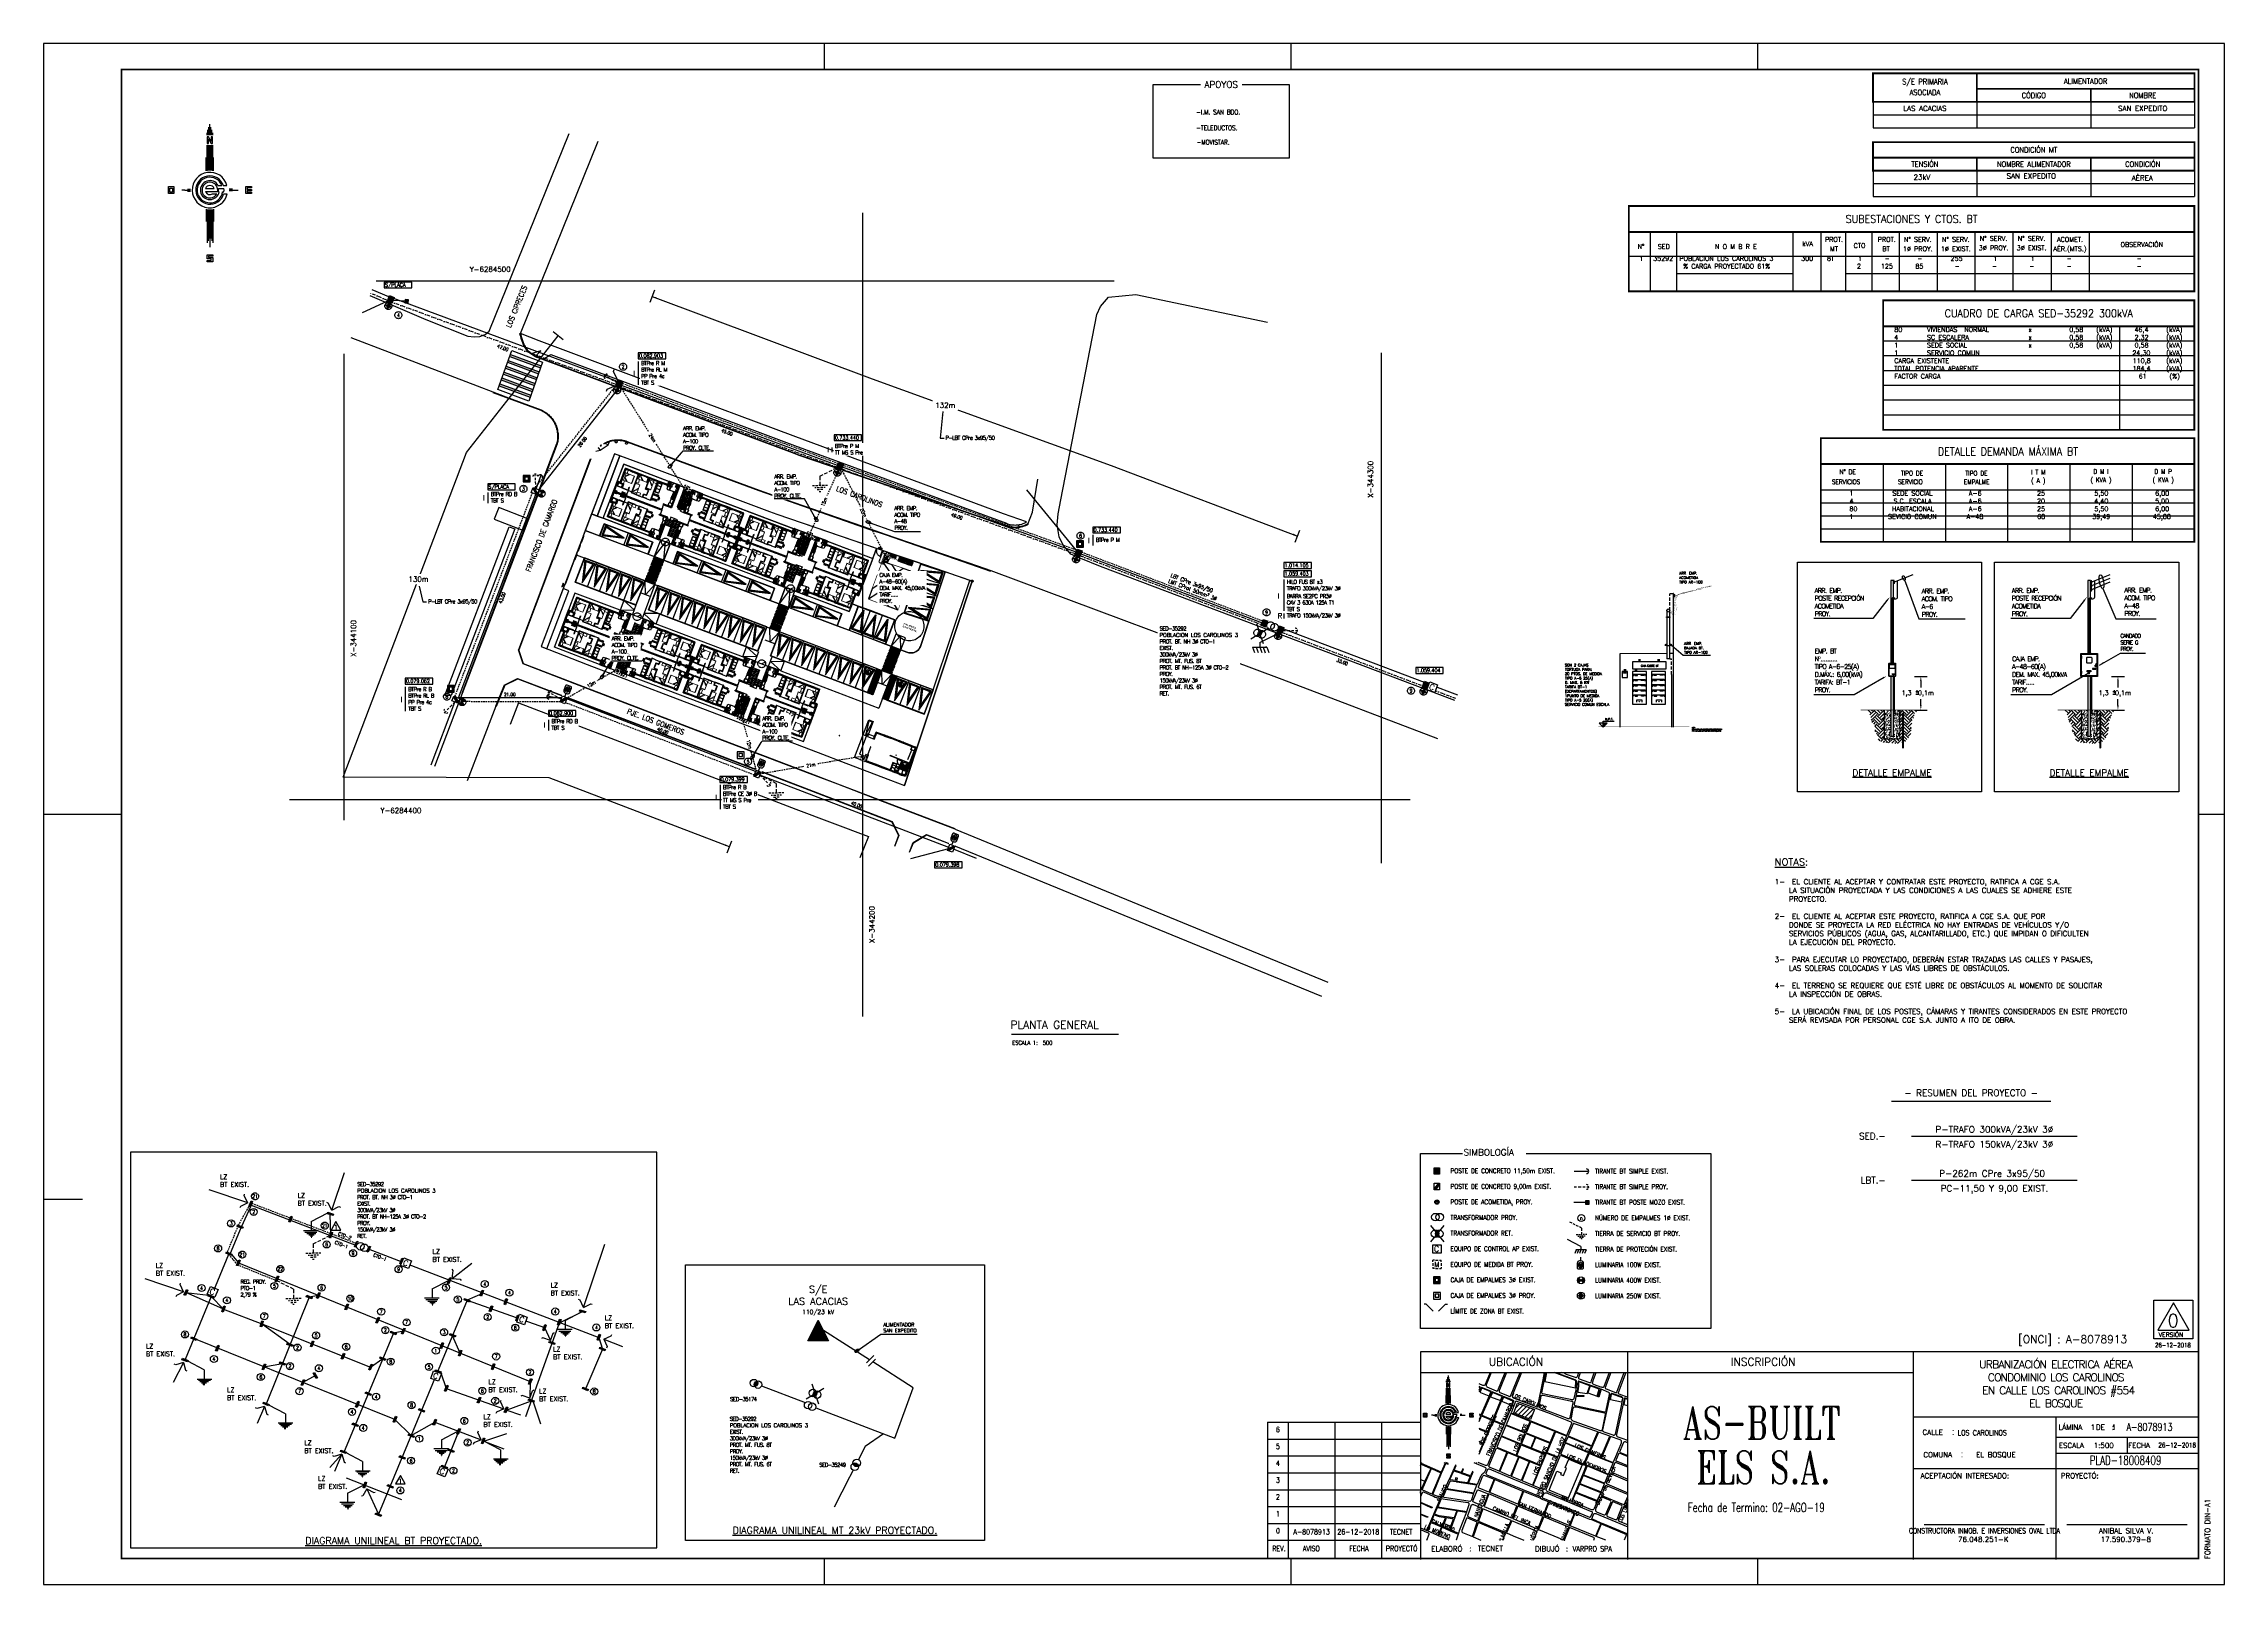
# Paper-space layout 'Presentación1' of a CAD drawing. Extents: x 325858 to 326699, y 6277509 to 6278103.
# The model-space entities are those that its viewports show. They can reach past a viewport. Long polylines and large blocks are cut down to what shows.
import ezdxf
from ezdxf.enums import TextEntityAlignment as Align

# ---------------------------------------------------------------- set-up
doc = ezdxf.new("R2010")
doc.units = 0
doc.header["$LTSCALE"] = 5
for name, pattern in [('ACAD_ISO03W100', [30, 12, -18]), ('CONTINUOS', [0]), ('DASHDOT', [1, 0.5, -0.25, 0, -0.25]), ('DASHDOTX2', [2, 1, -0.5, 0, -0.5]), ('DASHED', [0.75, 0.5, -0.25]), ('HIDDEN', [0.375, 0.25, -0.125]), ('HIDDEN2', [0.1875, 0.125, -0.0625]), ('mariposa$0$DASHED2', [0.375, 0.25, -0.125])]:
    doc.linetypes.add(name, pattern=pattern)
for name, color, linetype in [('25', 2, 'Continuous'), ('ACOM-P', 251, 'DASHED'), ('CALLES-URBANAS', 6, 'Continuous'), ('COTAS', 11, 'Continuous'), ('COTAS (TODAS LAS COTAS-TODAS)', 5, 'Continuous'), ('CUADROS', 7, 'Continuous'), ('DETALLES', 4, 'Continuous'), ('DIBUJO', 2, 'Continuous'), ('EQUIPOS', 240, 'Continuous'), ('EQUIPOS_E', 240, 'Continuous'), ('EQUIPOS_P', 240, 'Continuous'), ('EQUIPOS_R', 240, 'Continuous'), ('Estacionamientos', 1, 'Continuous'), ('ESTRUCTURAS', 42, 'Continuous'), ('ESTRUCTURAS_E', 42, 'Continuous'), ('ESTRUCTURAS_P', 42, 'Continuous'), ('FORMATO', 20, 'Continuous'), ('GRILLA', 254, 'Continuous'), ('LBT_A_E', 100, 'Continuous'), ('LBT_A_P', 100, 'DASHED'), ('LINEA-EDIFICACION-URBANA', 21, 'Continuous'), ('LMT_A_E', 10, 'DASHDOTX2'), ('NOMBRE-CALLE', 2, 'Continuous'), ('Numero', 42, 'Continuous'), ('OCMT_Exist', 36, 'Continuous'), ('PLANTA', 6, 'Continuous'), ('POSTES_E', 41, 'Continuous'), ('POSTES_P', 41, 'Continuous'), ('Prosan General Arquitectura', 8, 'Continuous'), ('Prosan General Linea Oficial', 6, 'DASHDOTX2'), ('PUNTO-DE-INTERES', 254, 'Continuous'), ('RESALTO', 253, 'Continuous'), ('TEXTO', 2, 'Continuous'), ('TEXTO-BT_P', 151, 'Continuous'), ('TEXTO-MT_P', 1, 'Continuous'), ('TEXTO-MT_R', 1, 'Continuous'), ('TEXTO-RESUMEN-PROYECTO', 255, 'Continuous'), ('VENTANA', 7, 'Continuous'), ('VEREDA', 253, 'Continuous')]:
    doc.layers.add(name, color=color, linetype=linetype)
doc.layers.add('76', color=76, linetype='Continuous', lineweight=5)
doc.layers.add('Muebles', color=8, linetype='Continuous', lineweight=15)
doc.layers.get('VENTANA').off()
doc.styles.add('2mm', font='simplex.shx', dxfattribs={"width": 0.8, "height": 0.65})
doc.styles.add('ROMANC', font='romanc', dxfattribs={"height": 2})
doc.styles.add('ROMAND', font='romand.shx', dxfattribs={"height": 2})
doc.styles.add('ROMANS', font='romans.shx', dxfattribs={"height": 1})
doc.styles.add('ROMANT', font='romant.shx', dxfattribs={"height": 2})
doc.styles.add('SANSSERIF', font='sas_____.pfb', dxfattribs={"height": 3})
doc.styles.get("Standard").update_dxf_attribs({"font": 'ariblk.ttf', "height": 2})
doc.styles.add('TITULO', font='', dxfattribs={"height": 0.04})
doc.styles.get('TITULO').set_extended_font_data('Arial Black')
doc.dimstyles.new('ACOMETIDA 500', dxfattribs={"dimtxt": 0.65, "dimasz": 1.8, "dimexe": 1.25, "dimexo": 0.625, "dimtad": 0, "dimdec": 0, "dimtxsty": '2mm', "dimblk": 'NONE', "dimcen": 2.5, "dimse1": 1, "dimse2": 1, "dimclrd": 256, "dimclrt": 2, "dimadec": 0, "dimazin": 0, "dimtfac": 1, "dimtdec": 0, "dimtmove": 0, "dimatfit": 3, "dimldrblk": 'NONE', "dimfxl": 1, "dimtfill": 1, "dimlwd": -1, "dimarcsym": 2})
doc.dimstyles.new('COTA 1000', dxfattribs={"dimtxt": 1.8, "dimasz": 1.8, "dimexe": 2.5, "dimexo": 2.5, "dimgap": 1.2, "dimtad": 0, "dimtih": 1, "dimtoh": 1, "dimdec": 0, "dimzin": 0, "dimdsep": 46, "dimtxsty": 'ROMANS', "dimcen": 0, "dimclrd": 11, "dimclre": 11, "dimclrt": 256, "dimadec": 0, "dimazin": 0, "dimtfac": 1, "dimtdec": 0, "dimtofl": 0, "dimtmove": 0, "dimatfit": 3, "dimfxlon": 1, "dimtfill": 1, "dimtolj": 1, "dimtzin": 0, "dimarcsym": 0})
doc.dimstyles.new('COTA 500', dxfattribs={"dimtxt": 0.9, "dimasz": 0.9, "dimexe": 1.25, "dimexo": 1.25, "dimgap": 1.2, "dimtad": 0, "dimtih": 1, "dimtoh": 1, "dimdec": 0, "dimzin": 0, "dimdsep": 46, "dimtxsty": 'ROMANS', "dimcen": 0, "dimclrd": 11, "dimclre": 11, "dimclrt": 256, "dimadec": 0, "dimazin": 0, "dimtfac": 1, "dimtdec": 0, "dimtofl": 0, "dimtmove": 0, "dimatfit": 3, "dimfxl": 1.25, "dimfxlon": 1, "dimtfill": 1, "dimtolj": 1, "dimtzin": 0, "dimarcsym": 0})
doc.dimstyles.new('ELIPSE 500', dxfattribs={"dimtxt": 0.9, "dimasz": 0.9, "dimexe": 2.5, "dimexo": 2.5, "dimgap": 1.2, "dimtad": 0, "dimtih": 1, "dimtoh": 1, "dimdec": 0, "dimzin": 0, "dimdsep": 46, "dimtxsty": 'ROMANS', "dimblk": 'ELLIP', "dimcen": 0, "dimclrd": 11, "dimclre": 11, "dimclrt": 256, "dimadec": 0, "dimazin": 0, "dimtfac": 1, "dimtdec": 0, "dimtofl": 0, "dimtmove": 0, "dimatfit": 3, "dimldrblk": 'ELLIP', "dimfxlon": 1, "dimtolj": 1, "dimtzin": 0, "dimarcsym": 0})
doc.dimstyles.new('GRILLA X 500', dxfattribs={"dimtxt": 0.5, "dimasz": 1.8, "dimexe": 1.25, "dimexo": 0.625, "dimtad": 0, "dimdec": 0, "dimtxsty": 'ROMANS', "dimblk": 'NONE', "dimcen": 2.5, "dimse1": 1, "dimse2": 1, "dimsd1": 1, "dimsd2": 1, "dimclrd": 256, "dimclrt": 256, "dimadec": 0, "dimazin": 0, "dimtfac": 1, "dimtdec": 0, "dimtmove": 0, "dimatfit": 3, "dimldrblk": 'NONE', "dimfxlon": 1, "dimtfill": 1, "dimlwd": -1, "dimarcsym": 2})
doc.dimstyles.new('GRILLA Y 500', dxfattribs={"dimtxt": 0.5, "dimasz": 1.8, "dimexe": 1.25, "dimexo": 0.625, "dimtad": 0, "dimdec": 0, "dimtxsty": 'ROMANS', "dimblk": 'NONE', "dimcen": 2.5, "dimse1": 1, "dimse2": 1, "dimsd1": 1, "dimsd2": 1, "dimclrd": 256, "dimclrt": 256, "dimadec": 0, "dimazin": 0, "dimtfac": 1, "dimtdec": 0, "dimtmove": 0, "dimatfit": 3, "dimldrblk": 'NONE', "dimfxlon": 1, "dimtfill": 1, "dimlwd": -1, "dimarcsym": 2})
doc.dimstyles.new('VANO 500', dxfattribs={"dimtxt": 0.65, "dimasz": 1.8, "dimexe": 0, "dimexo": 8, "dimgap": 1.2, "dimtad": 0, "dimdec": 0, "dimzin": 0, "dimdsep": 46, "dimtxsty": '2mm', "dimblk": 'NONE', "dimcen": 0, "dimse1": 1, "dimse2": 1, "dimsd1": 1, "dimsd2": 1, "dimclrd": 7, "dimclrt": 2, "dimadec": 0, "dimazin": 0, "dimtfac": 1, "dimtdec": 0, "dimtofl": 0, "dimtmove": 0, "dimatfit": 3, "dimldrblk": 'NONE', "dimfxl": 1, "dimtfill": 1, "dimtolj": 1, "dimtzin": 0, "dimlwd": 25, "dimarcsym": 0})
pattern_1 = [(204.0585514, (1754.154865, 179.686846), (0.003883056714, -0.008697556873), [])]
pattern_2 = [(204.0585514, (1754.154865, 179.686846), (0.00764381243, -0.01712117495), []), (204.0585514, (1754.142502, 179.691578), (0.00764381243, -0.01712117495), [0.009, -0.00375])]
pattern_3 = [(24.0585514, (-1782.393006, -163.945917), (-0.003883056714, 0.008697556873), [])]
pattern_4 = [(24.0585514, (-1782.393006, -163.945917), (-0.00764381243, 0.01712117495), []), (24.0585514, (-1782.380643, -163.950648), (-0.00764381243, 0.01712117495), [0.009, -0.00375])]
pattern_5 = [(204.0585514, (1753.263857, 180.027828), (0.003883056714, -0.008697556873), [])]
pattern_6 = [(204.0585514, (1753.263857, 180.027828), (0.00764381243, -0.01712117495), []), (204.0585514, (1753.251494, 180.032559), (0.00764381243, -0.01712117495), [0.009, -0.00375])]
pattern_7 = [(24.0585514, (-1783.284014, -163.604936), (-0.003883056714, 0.008697556873), [])]
pattern_8 = [(24.0585514, (-1783.284014, -163.604936), (-0.00764381243, 0.01712117495), []), (24.0585514, (-1783.27165, -163.609667), (-0.00764381243, 0.01712117495), [0.009, -0.00375])]
pattern_9 = [(24.0585514, (-1775.1399725, -180.942321), (-0.003883056714, 0.008697556873), [])]
pattern_10 = [(24.0585514, (-1775.139972, -180.94232), (-0.00764381243, 0.01712117495), []), (24.0585514, (-1775.12761, -180.947052), (-0.00764381243, 0.01712117495), [0.009, -0.00375])]
pattern_11 = [(204.0585514, (1761.407898, 162.690443), (0.003883056714, -0.008697556873), [])]
pattern_12 = [(204.0585514, (1761.407898, 162.690443), (0.00764381243, -0.01712117495), []), (204.0585514, (1761.395535, 162.695174), (0.00764381243, -0.01712117495), [0.009, -0.00375])]
pattern_13 = [(24.0585514, (-1774.248965, -181.283302), (-0.003883056714, 0.008697556873), [])]
pattern_14 = [(24.0585514, (-1774.248965, -181.283302), (-0.00764381243, 0.01712117495), []), (24.0585514, (-1774.236602, -181.288034), (-0.00764381243, 0.01712117495), [0.009, -0.00375])]
pattern_15 = [(204.0585514, (1762.298906, 162.349461), (0.003883056714, -0.008697556873), [])]
pattern_16 = [(204.0585514, (1762.298906, 162.349461), (0.00764381243, -0.01712117495), []), (204.0585514, (1762.286543, 162.354192), (0.00764381243, -0.01712117495), [0.009, -0.00375])]

# ---------------------------------------------------------------- blocks, each defined once
blk = doc.blocks.new('A1-594x841')
at = {"color": 4}
blk.add_lwpolyline([(-831, 138.5), (-816, 138.5)], dxfattribs=at)
at = {"layer": 'FORMATO', "color": 6}
blk.add_lwpolyline([(-831, -10), (10, -10), (10, 584), (-831, 584)], close=True, dxfattribs=at)
for points in [[(-530, 584), (-530, 574)], [(-350, 584), (-350, 574)], [(-170, 584), (-170, 574)], [(-831, 287), (-801, 287)], [(0, 287), (10, 287)], [(-530, 0), (-530, -10)], [(-350, 0), (-350, -10)], [(-170, 0), (-170, -10)]]:
    blk.add_lwpolyline(points, dxfattribs=at)
at = {"layer": 'FORMATO', "const_width": 0.7}
blk.add_lwpolyline([(-801, 0), (0, 0), (0, 574), (-801, 574)], close=True, dxfattribs=at)
at = {"layer": 'FORMATO', "style": 'ROMANS'}
blk.add_text('FORMATO DIN-A1', height=2, rotation=90, dxfattribs=at).set_placement((4.45, -0.27))
blk = doc.blocks.new('*U14')
blk.add_blockref('A1-594x841', (-10, 10))
blk = doc.blocks.new('NORTE-CGE')
at = {"layer": 'FORMATO', "color": 2, "linetype": 'Continuous'}
for p, q in [((-0.01, 21.12), (-0.02, 25.42)), ((-0.01, 8.66), (-0.01, 17.31)), ((-0.01, 7.53), (-0.01, 8.66)), ((-9.69, 0), (-7.52, 0)), ((8.68, 0.01), (7.5, 0)), ((8.68, 0.01), (10.85, 0.01)), ((-9.69, 0), (-10.87, 0)), ((0, -7.53), (0, -8.52)), ((0, -8.52), (0.01, -21.99))]:
    blk.add_line(p, q, dxfattribs=at)
at = {"layer": 'FORMATO', "color": 11, "linetype": 'Continuous'}
for p, q in [((-1.1, 21.12), (-1.1, 22.06)), ((-1.09, 7.45), (-1.1, 17.31)), ((-0.74, 21.12), (-0.74, 23.18)), ((-0.73, 7.5), (-0.74, 17.31)), ((-0.38, 21.12), (-0.38, 24.3)), ((-0.37, 7.52), (-0.37, 17.31)), ((0.35, 21.12), (0.35, 24.3)), ((0.35, 7.53), (0.35, 17.31)), ((0.71, 21.12), (0.71, 23.18)), ((0.72, 7.5), (0.71, 17.31)), ((1.07, 21.12), (1.07, 22.06)), ((1.08, 7.46), (1.07, 17.31)), ((-1.45, 7.4), (-1.46, 12.6)), ((1.44, 7.4), (1.44, 12.6)), ((-8.69, 0.36), (-7.5, 0.36)), ((8.68, 0.37), (7.49, 0.37)), ((-8.69, -0.37), (-7.5, -0.37)), ((-1.45, -7.4), (-1.44, -12.18)), ((-1.09, -7.45), (-1.08, -20.41)), ((-0.72, -7.5), (-0.72, -19.54)), ((-0.36, -7.52), (-0.36, -18.66)), ((0.36, -7.52), (0.37, -18.66)), ((0.72, -7.5), (0.73, -19.54)), ((1.09, -7.45), (1.09, -20.41)), ((1.45, -7.4), (1.45, -12.17)), ((8.68, -0.36), (7.49, -0.36))]:
    blk.add_line(p, q, dxfattribs=at)
at = {"layer": 'FORMATO', "color": 3, "linetype": 'Continuous'}
for p, q in [((-1.1, 20.54), (-1.1, 17.91)), ((-0.57, 20.54), (-1.1, 20.54)), ((-1.1, 17.91), (-0.57, 17.91)), ((0.49, 18.73), (-0.57, 20.54)), ((-0.57, 17.91), (-0.57, 19.75)), ((-0.57, 19.75), (0.5, 17.91)), ((1.04, 20.54), (0.49, 20.54)), ((0.49, 20.54), (0.49, 18.73)), ((0.5, 17.91), (1.04, 17.91)), ((1.04, 17.91), (1.04, 20.54))]:
    blk.add_line(p, q, dxfattribs=at)
at = {"layer": 'FORMATO', "color": 1, "linetype": 'Continuous'}
for p, q in [((-1.66, 0.6), (1.65, 0.6)), ((5.18, 1.74), (6.59, 1.74)), ((-1.65, -0.62), (2.97, -0.62)), ((1.01, -1.44), (2.67, -1.44)), ((5.27, -1.44), (6.67, -1.44))]:
    blk.add_line(p, q, dxfattribs=at)
at = {"layer": 'FORMATO', "color": 6, "linetype": 'Continuous'}
for p, q in [((3.22, 1.72), (4.62, 1.72)), ((3.28, 0.6), (5.43, 0.6)), ((3.27, -0.64), (3.59, -0.64)), ((4.89, -0.64), (5.43, -0.64))]:
    blk.add_line(p, q, dxfattribs=at)
at = {"layer": 'FORMATO', "color": 3, "linetype": 'Continuous'}
blk.add_lwpolyline([(-16.01, 1.32), (-13.87, 1.32), (-13.87, -1.32), (-16.01, -1.32), (-16.01, 1.32)], dxfattribs=at)
for points in [[(-15.46, 0.77), (-14.42, 0.77), (-14.42, -0.77), (-15.46, -0.77)], [(14.38, -0.78), (15.99, -0.78), (15.99, -1.31), (13.85, -1.31), (13.85, 1.32), (15.99, 1.32), (15.99, 0.8), (14.38, 0.8), (14.38, 0.27), (15.99, 0.27), (15.99, -0.26), (14.38, -0.26)], [(-1.06, -24.99), (1.08, -24.99), (1.08, -25.52), (-0.53, -25.52), (-0.53, -26.05), (1.08, -26.05), (1.08, -27.63), (-1.06, -27.63), (-1.06, -27.1), (0.52, -27.1), (0.52, -26.57), (-1.06, -26.57)]]:
    blk.add_lwpolyline(points, close=True, dxfattribs=at)
at = {"layer": 'FORMATO', "color": 1, "linetype": 'Continuous'}
for radius, start, end in [(6.82, 14.78565, 347.8447), (5.47, 18.55244, 344.76594), (3.04, 348.27611, 331.62781), (1.76, 20.01733, 160.04315), (1.76, 200.58713, 304.95607)]:
    blk.add_arc((0, 0), radius, start, end, dxfattribs=at)
at = {"layer": 'FORMATO', "color": 6, "linetype": 'Continuous'}
for radius, start, end in [(4.94, 20.42187, 352.56216), (3.65, 28.12164, 349.91386), (3.34, 348.95403, 10.28168), (5.47, 353.29255, 6.26976)]:
    blk.add_arc((0, 0), radius, start, end, dxfattribs=at)
blk = doc.blocks.new('ESCALA')
at = {"layer": 'TEXTO'}
blk.add_lwpolyline([(-20.66, 0), (20.66, 0)], dxfattribs=at)
at = {"layer": 'TEXTO', "color": 7, "style": 'ROMANT'}
blk.add_text('PLANTA GENERAL', height=3, dxfattribs=at).set_placement((-21.02, 2.16))
at = {"layer": 'TEXTO', "style": 'ROMANS', "width": 0.9}
blk.add_text('ESCALA 1:', height=1.6, dxfattribs=at).set_placement((-20.39, -4.09))
at = {"layer": 'TEXTO', "ltscale": 5, "style": 'ROMANS', "width": 0.9}
blk.add_attdef('ESCALA', (-8.6, -4.09), '', height=1.6, dxfattribs=at)
blk = doc.blocks.new('Est.')
at = {"layer": 'Estacionamientos'}
h = blk.add_hatch(color=253, dxfattribs=at)
h.dxf.hatch_style = 1
h.paths.add_polyline_path([(3068.16, 1567.47), (3067.12, 1563.2), (3069.2, 1563.2)])
h.paths.add_polyline_path([(3068.94, 1563.41), (3067.39, 1563.41), (3068.16, 1566.59)], flags=16)
at = {"layer": 'Estacionamientos', "color": 8}
for points in [[(3069.2, 1563.2), (3068.16, 1567.47), (3067.12, 1563.2)], [(3068.94, 1563.41), (3068.16, 1566.59), (3067.39, 1563.41)]]:
    blk.add_lwpolyline(points, close=True, dxfattribs=at)
blk = doc.blocks.new('BASURERO 360')
at = {"layer": 'Muebles', "ltscale": 0.01}
for p, q in [((3219.87, 1613.5), (3219.87, 1613.77)), ((3219.9, 1613.5), (3219.9, 1613.77)), ((3219.91, 1613.56), (3219.92, 1613.76)), ((3220.43, 1613.77), (3219.93, 1613.78)), ((3219.97, 1613.55), (3219.93, 1613.55)), ((3219.94, 1613.86), (3219.94, 1613.84)), ((3219.95, 1613.86), (3219.94, 1613.86)), ((3219.94, 1613.85), (3219.94, 1613.84)), ((3219.94, 1613.85), (3219.94, 1613.85)), ((3219.94, 1613.84), (3219.94, 1613.84)), ((3219.94, 1613.84), (3219.95, 1613.84)), ((3219.94, 1613.83), (3219.95, 1613.83)), ((3219.94, 1613.78), (3220.01, 1613.78)), ((3219.95, 1613.84), (3219.95, 1613.86)), ((3219.95, 1613.86), (3219.95, 1613.83)), ((3219.95, 1613.86), (3220, 1613.86)), ((3219.95, 1613.85), (3219.95, 1613.85)), ((3219.95, 1613.84), (3219.95, 1613.84)), ((3219.95, 1613.83), (3220, 1613.83)), ((3219.96, 1613.82), (3220, 1613.82)), ((3219.98, 1613.83), (3219.98, 1613.86)), ((3219.98, 1613.5), (3219.98, 1613.54)), ((3220, 1613.86), (3220, 1613.83)), ((3220.15, 1613.85), (3220, 1613.85)), ((3220.15, 1613.84), (3220, 1613.84)), ((3220, 1613.5), (3220, 1613.78)), ((3220.01, 1613.83), (3220.15, 1613.83)), ((3220.01, 1613.5), (3220.01, 1613.76)), ((3220.02, 1613.8), (3220.13, 1613.8)), ((3220.05, 1613.75), (3220.04, 1613.5)), ((3220.05, 1613.5), (3220.06, 1613.75)), ((3220.06, 1613.75), (3220.05, 1613.75)), ((3220.1, 1613.75), (3220.1, 1613.49)), ((3220.11, 1613.75), (3220.1, 1613.75)), ((3220.11, 1613.49), (3220.11, 1613.75)), ((3220.14, 1613.83), (3220.15, 1613.83)), ((3220.14, 1613.78), (3220.21, 1613.78)), ((3220.15, 1613.86), (3220.15, 1613.83)), ((3220.15, 1613.86), (3220.21, 1613.86)), ((3220.15, 1613.83), (3220.21, 1613.83)), ((3220.16, 1613.82), (3220.2, 1613.82)), ((3220.17, 1613.75), (3220.17, 1613.49)), ((3220.18, 1613.75), (3220.17, 1613.75)), ((3220.18, 1613.83), (3220.18, 1613.86)), ((3220.18, 1613.49), (3220.18, 1613.75)), ((3220.21, 1613.86), (3220.21, 1613.83)), ((3220.35, 1613.85), (3220.21, 1613.85)), ((3220.35, 1613.84), (3220.21, 1613.84)), ((3220.21, 1613.83), (3220.35, 1613.83)), ((3220.22, 1613.8), (3220.34, 1613.8)), ((3220.24, 1613.75), (3220.24, 1613.49)), ((3220.25, 1613.75), (3220.24, 1613.75)), ((3220.25, 1613.49), (3220.25, 1613.75)), ((3220.3, 1613.74), (3220.3, 1613.49)), ((3220.31, 1613.74), (3220.3, 1613.74)), ((3220.31, 1613.49), (3220.31, 1613.74)), ((3220.34, 1613.49), (3220.35, 1613.76)), ((3220.41, 1613.86), (3220.35, 1613.86)), ((3220.35, 1613.86), (3220.35, 1613.83)), ((3220.41, 1613.83), (3220.35, 1613.83)), ((3220.41, 1613.78), (3220.35, 1613.78)), ((3220.4, 1613.82), (3220.36, 1613.82)), ((3220.36, 1613.49), (3220.36, 1613.77)), ((3220.37, 1613.49), (3220.37, 1613.53)), ((3220.38, 1613.83), (3220.38, 1613.86)), ((3220.39, 1613.55), (3220.43, 1613.55)), ((3220.41, 1613.86), (3220.41, 1613.83)), ((3220.41, 1613.83), (3220.41, 1613.86)), ((3220.41, 1613.86), (3220.42, 1613.86)), ((3220.41, 1613.85), (3220.41, 1613.85)), ((3220.41, 1613.84), (3220.41, 1613.84)), ((3220.41, 1613.83), (3220.42, 1613.83)), ((3220.42, 1613.83), (3220.41, 1613.83)), ((3220.42, 1613.83), (3220.41, 1613.83)), ((3220.42, 1613.86), (3220.42, 1613.83)), ((3220.42, 1613.85), (3220.42, 1613.85)), ((3220.42, 1613.85), (3220.42, 1613.84)), ((3220.42, 1613.84), (3220.42, 1613.84)), ((3220.44, 1613.56), (3220.44, 1613.76)), ((3220.45, 1613.49), (3220.45, 1613.76)), ((3220.48, 1613.49), (3220.48, 1613.76))]:
    blk.add_line(p, q, dxfattribs=at)
at = {"layer": 'Muebles'}
for p, q in [((3219.87, 1613.03), (3219.87, 1613.5)), ((3219.9, 1613.03), (3219.9, 1613.5)), ((3219.91, 1613.03), (3219.91, 1613.09)), ((3219.96, 1613.11), (3219.92, 1613.11)), ((3219.93, 1613.01), (3219.97, 1613.01)), ((3219.93, 1613), (3220.41, 1612.99)), ((3219.93, 1612.97), (3220.41, 1612.96)), ((3219.97, 1613.12), (3219.98, 1613.5)), ((3219.99, 1613.03), (3220, 1613.5)), ((3220, 1613.04), (3220.01, 1613.5)), ((3220.33, 1613.02), (3220.02, 1613.03)), ((3220.04, 1613.5), (3220.04, 1613.05)), ((3220.04, 1613.05), (3220.05, 1613.05)), ((3220.05, 1613.05), (3220.05, 1613.5)), ((3220.1, 1613.49), (3220.1, 1613.05)), ((3220.1, 1613.05), (3220.11, 1613.05)), ((3220.11, 1613.05), (3220.11, 1613.49)), ((3220.17, 1613.49), (3220.17, 1613.05)), ((3220.17, 1613.05), (3220.18, 1613.05)), ((3220.18, 1613.05), (3220.18, 1613.49)), ((3220.24, 1613.49), (3220.24, 1613.05)), ((3220.24, 1613.05), (3220.25, 1613.05)), ((3220.25, 1613.05), (3220.25, 1613.49)), ((3220.3, 1613.49), (3220.3, 1613.05)), ((3220.3, 1613.05), (3220.31, 1613.05)), ((3220.31, 1613.05), (3220.31, 1613.49)), ((3220.34, 1613.02), (3220.34, 1613.49)), ((3220.35, 1613.02), (3220.36, 1613.49)), ((3220.37, 1613.12), (3220.37, 1613.49)), ((3220.41, 1613.01), (3220.37, 1613.01)), ((3220.38, 1613.1), (3220.42, 1613.1)), ((3220.43, 1613.02), (3220.43, 1613.09)), ((3220.45, 1613.02), (3220.45, 1613.49)), ((3220.48, 1613.02), (3220.48, 1613.49))]:
    blk.add_line(p, q, dxfattribs=at)
at = {"layer": 'Muebles', "ltscale": 0.01}
for centre, radius, start, end in [((3219.94, 1613.77), 0.063, 89.5567, 179.5567), ((3219.94, 1613.77), 0.0315, 95.9245, 179.5567), ((3219.93, 1613.56), 0.0126, 179.5567, 269.5567), ((3219.93, 1613.76), 0.0126, 89.5567, 179.5567), ((3220.03, 1613.77), 0.102, 143.8675, 179.189), ((3220.03, 1613.77), 0.0892, 147.9187, 174.8858), ((3219.97, 1613.54), 0.0126, 359.5567, 89.5567), ((3219.92, 1613.78), 0.102, 359.9243, 35.2459), ((3219.92, 1613.78), 0.0892, 4.2275, 31.1946), ((3220.02, 1613.76), 0.0126, 89.5567, 179.5567), ((3220.23, 1613.77), 0.102, 143.8675, 179.189), ((3220.23, 1613.77), 0.0892, 147.9187, 174.8858), ((3220.12, 1613.77), 0.0892, 4.2275, 31.1946), ((3220.12, 1613.77), 0.102, 359.9243, 35.2459), ((3220.44, 1613.77), 0.102, 143.8675, 179.189), ((3220.33, 1613.76), 0.0126, 359.5567, 89.5567), ((3220.44, 1613.77), 0.0892, 147.9187, 174.8858), ((3220.39, 1613.53), 0.0126, 89.5567, 179.5567), ((3220.32, 1613.77), 0.0892, 4.2275, 31.1946), ((3220.32, 1613.77), 0.102, 359.9243, 35.2459), ((3220.42, 1613.76), 0.063, 359.5567, 89.5567), ((3220.42, 1613.76), 0.0315, 359.5567, 83.1889), ((3220.43, 1613.76), 0.0126, 359.5567, 89.5567), ((3220.43, 1613.56), 0.0126, 269.5567, 359.5567)]:
    blk.add_arc(centre, radius, start, end, dxfattribs=at)
at = {"layer": 'Muebles'}
for centre, radius, start, end in [((3219.93, 1613.03), 0.063, 179.5567, 269.5567), ((3219.93, 1613.03), 0.0315, 179.5567, 269.5567), ((3219.92, 1613.09), 0.0126, 89.5567, 179.5567), ((3219.93, 1613.03), 0.0189, 179.5567, 269.5567), ((3219.96, 1613.12), 0.0126, 269.5567, 359.5567), ((3219.97, 1613.03), 0.0315, 269.5567, 359.5567), ((3219.97, 1613.03), 0.0189, 269.5567, 359.5567), ((3220.02, 1613.04), 0.0126, 179.5567, 269.5567), ((3220.33, 1613.04), 0.0126, 269.5567, 359.5567), ((3220.33, 1613.04), 0.0126, 269.5567, 359.5567), ((3220.37, 1613.02), 0.0315, 179.5567, 269.5567), ((3220.37, 1613.02), 0.0189, 179.5567, 269.5567), ((3220.38, 1613.12), 0.0126, 179.5567, 269.5567), ((3220.41, 1613.02), 0.0189, 269.5567, 359.5567), ((3220.41, 1613.02), 0.0315, 269.5567, 359.5567), ((3220.41, 1613.02), 0.063, 269.5567, 359.5567), ((3220.42, 1613.09), 0.0126, 359.5567, 89.5567)]:
    blk.add_arc(centre, radius, start, end, dxfattribs=at)
blk = doc.blocks.new('O25')
at = {"layer": 'Estacionamientos', "linetype": 'Continuous'}
h = blk.add_hatch(color=251, dxfattribs=at)
h.dxf.hatch_style = 1
h.paths.add_polyline_path([(-2.9, 1.4, 1), (0, 1.4, 1)])
h.paths.add_polyline_path([(-0.2, 1.4, -1), (-2.8, 1.4, -1)], flags=16)
h.paths.add_polyline_path([(-1.4, 2.4, -1), (-1.7, 2.4, -1)], flags=0)
h.paths.add_polyline_path([(-1.4, 2), (-1.4, 1.7), (-1.1, 1.7, -0.414214), (-1, 1.7), (-1, 1.7, -0.414214), (-1.1, 1.6), (-1.4, 1.5), (-1.3, 1.4, 0.385026), (-1.3, 1.4), (-0.9, 1.4, -0.385026), (-0.8, 1.3), (-0.8, 0.6, -0.444016), (-0.8, 0.5), (-0.9, 0.5, -0.385026), (-1, 0.6), (-1, 1.1, 0.385026), (-1.1, 1.2), (-1.6, 1.2, -0.38663), (-1.7, 1.2), (-1.7, 2, -0.890083)], flags=0)
h.paths.add_polyline_path([(-1.8, 1.8), (-1.8, 1.6, 1.610042), (-1.1, 0.9), (-1.1, 0.7, -1.367769)], flags=0)
at = {"layer": 'Estacionamientos', "color": 251}
for points in [[(-1.8, 1.8), (-1.8, 1.6, 1.610042), (-1.1, 0.9), (-1.1, 0.7, -1.367769)], [(-1.1, 1.6, 0.414214), (-1, 1.7), (-1, 1.7, 0.414214), (-1.1, 1.7), (-1.4, 1.7), (-1.4, 2, 0.890083), (-1.7, 2), (-1.7, 1.2, 0.38663), (-1.6, 1.2), (-1.1, 1.2, -0.385026), (-1, 1.1), (-1, 0.6, 0.385026), (-0.9, 0.5), (-0.8, 0.5, 0.444016), (-0.8, 0.6), (-0.8, 1.3, 0.385026), (-0.9, 1.4), (-1.3, 1.4, -0.385026), (-1.3, 1.4), (-1.4, 1.5)]]:
    blk.add_lwpolyline(points, format="xyb", close=True, dxfattribs=at)
at = {"layer": 'Estacionamientos', "color": 251, "linetype": 'Continuous'}
for radius in [1.46, 1.32]:
    blk.add_circle((-1.5, 1.4), radius, dxfattribs=at)
at = {"layer": 'Estacionamientos', "color": 251}
blk.add_circle((-1.6, 2.4), 0.174, dxfattribs=at)
at = {"layer": 'Estacionamientos', "color": 251, "linetype": 'Continuous'}
for points in [[(-2.2, 1.5), (-2.2, 1.4), (-2.3, 1.2)], [(-2.2, 1.5), (-2.3, 1.2), (-2.3, 1.1)], [(-2.2, 1.5), (-2.3, 1.1), (-2.3, 1)], [(-2.2, 1.5), (-2.3, 1), (-2.2, 0.9)], [(-1.8, 1.6), (-2.1, 1.6), (-2.2, 1.5)], [(-2.2, 1.5), (-1.9, 1.5), (-1.9, 1.6)], [(-1.8, 1.6), (-2.2, 1.5), (-1.9, 1.6)], [(-2.2, 1.5), (-2.2, 0.9), (-2.2, 0.8)], [(-2.2, 1.5), (-2.2, 0.8), (-2.1, 0.7)], [(-2.2, 1.5), (-2.1, 0.7), (-2.1, 1.1)], [(-2.2, 1.5), (-2.1, 1.1), (-2.1, 1.2)], [(-2.2, 1.5), (-2.1, 1.2), (-2.1, 1.3)], [(-2.2, 1.5), (-2.1, 1.3), (-2.1, 1.4)], [(-2.2, 1.5), (-2.1, 1.4), (-2, 1.4)], [(-2.2, 1.5), (-2, 1.4), (-1.9, 1.5)], [(-1.8, 1.6), (-2, 1.6), (-2.1, 1.6)], [(-2.1, 0.7), (-2.1, 1), (-2.1, 1.1)], [(-2.1, 0.7), (-2.1, 0.9), (-2.1, 1)], [(-2.1, 0.7), (-2.1, 0.8), (-2.1, 0.9)], [(-2.1, 0.7), (-2, 0.7), (-2.1, 0.8)], [(-2.1, 0.7), (-2, 0.6), (-1.9, 0.5)], [(-2.1, 0.7), (-1.9, 0.5), (-1.8, 0.5)], [(-2.1, 0.7), (-1.9, 0.6), (-1.9, 0.7)], [(-2.1, 0.7), (-1.9, 0.7), (-2, 0.7)], [(-2.1, 0.7), (-1.8, 0.5), (-1.7, 0.4)], [(-2.1, 0.7), (-1.7, 0.4), (-1.6, 0.4)], [(-2.1, 0.7), (-1.6, 0.4), (-1.5, 0.4)], [(-2.1, 0.7), (-1.5, 0.4), (-1.4, 0.5)], [(-2.1, 0.7), (-1.4, 0.5), (-1.8, 0.6)], [(-2.1, 0.7), (-1.8, 0.6), (-1.9, 0.6)], [(-1.8, 1.6), (-1.9, 1.7), (-2, 1.6)], [(-1.8, 1.6), (-1.8, 1.8), (-1.9, 1.7)], [(-1.4, 0.5), (-1.7, 0.6), (-1.8, 0.6)], [(-1.7, 2.4), (-1.4, 2.4), (-1.4, 2.5)], [(-1.7, 2.4), (-1.4, 2.5), (-1.5, 2.5)], [(-1.7, 2.4), (-1.5, 2.5), (-1.5, 2.5)], [(-1.7, 2.4), (-1.5, 2.5), (-1.5, 2.5)], [(-1.7, 2.4), (-1.5, 2.5), (-1.5, 2.5)], [(-1.7, 2.4), (-1.5, 2.5), (-1.6, 2.5)], [(-1.7, 2.4), (-1.6, 2.5), (-1.6, 2.5)], [(-1.7, 2.4), (-1.6, 2.5), (-1.6, 2.5)], [(-1.7, 2.4), (-1.6, 2.5), (-1.7, 2.5)], [(-1.7, 2.4), (-1.7, 2.5), (-1.7, 2.5)], [(-1.7, 2.4), (-1.7, 2.5), (-1.7, 2.5)], [(-1.7, 2.4), (-1.7, 2.5), (-1.7, 2.4)], [(-1.7, 2.4), (-1.7, 2.3), (-1.7, 2.3)], [(-1.7, 2.4), (-1.7, 2.3), (-1.7, 2.3)], [(-1.7, 2.4), (-1.7, 2.3), (-1.7, 2.2)], [(-1.7, 2.4), (-1.7, 2.2), (-1.7, 2.2)], [(-1.7, 2.4), (-1.7, 2.2), (-1.7, 2.2)], [(-1.7, 2.4), (-1.7, 2.2), (-1.6, 2.2)], [(-1.7, 2.4), (-1.6, 2.2), (-1.6, 2.2)], [(-1.7, 2.4), (-1.6, 2.2), (-1.6, 2.2)], [(-1.7, 2.4), (-1.6, 2.2), (-1.5, 2.2)], [(-1.7, 2.4), (-1.5, 2.2), (-1.5, 2.2)], [(-1.7, 2.4), (-1.5, 2.2), (-1.5, 2.2)], [(-1.7, 2.4), (-1.5, 2.2), (-1.5, 2.2)], [(-1.7, 2.4), (-1.5, 2.2), (-1.4, 2.2)], [(-1.7, 2.4), (-1.4, 2.2), (-1.4, 2.3)], [(-1.7, 2.4), (-1.4, 2.3), (-1.4, 2.3)], [(-1.7, 2.4), (-1.4, 2.3), (-1.4, 2.3)], [(-1.7, 2.4), (-1.4, 2.3), (-1.4, 2.4)], [(-1.7, 2.4), (-1.4, 2.4), (-1.4, 2.4)], [(-1.7, 2.4), (-1.4, 2.4), (-1.4, 2.4)], [(-1.7, 2.4), (-1.4, 2.4), (-1.4, 2.4)], [(-1.7, 2.4), (-1.7, 2.4), (-1.7, 2.4)], [(-1.7, 2.4), (-1.7, 2.4), (-1.7, 2.4)], [(-1.4, 1.7), (-1.6, 2.1), (-1.7, 2.1)], [(-1.4, 1.7), (-1.7, 2.1), (-1.7, 2.1)], [(-1.4, 1.7), (-1.7, 2.1), (-1.7, 2.1)], [(-1.4, 1.7), (-1.7, 2.1), (-1.7, 2)], [(-1.4, 1.7), (-1.7, 2), (-1.7, 2)], [(-1.4, 1.7), (-1.7, 2), (-1.7, 2)], [(-1.3, 1.4), (-1.4, 1.7), (-1.7, 2)], [(-1.3, 1.4), (-1.3, 1.4), (-1.7, 2)], [(-1.3, 1.4), (-1.3, 1.4), (-1.7, 2)], [(-1.3, 1.4), (-1.3, 1.4), (-1.7, 2)], [(-1.3, 1.4), (-1.3, 1.4), (-1.7, 2)], [(-1.7, 1.2), (-1.3, 1.4), (-1.7, 2)], [(-1.7, 1.2), (-1.1, 1.2), (-1.3, 1.4)], [(-1.7, 1.2), (-1.3, 1.4), (-1.3, 1.4)], [(-1.7, 1.2), (-1.7, 1.2), (-1.7, 1.2)], [(-1.7, 1.2), (-1.7, 1.2), (-1.7, 1.2)], [(-1.7, 1.2), (-1.7, 1.2), (-1.7, 1.2)], [(-1.7, 1.2), (-1.7, 1.2), (-1.7, 1.2)], [(-1.7, 1.2), (-1.7, 1.2), (-1.6, 1.2)], [(-1.7, 1.2), (-1.6, 1.2), (-1.6, 1.2)], [(-1.7, 1.2), (-1.6, 1.2), (-1.6, 1.2)], [(-1.7, 1.2), (-1.6, 1.2), (-1.6, 1.2)], [(-1.7, 1.2), (-1.6, 1.2), (-1.6, 1.2)], [(-1.7, 1.2), (-1.6, 1.2), (-1.6, 1.2)], [(-1.7, 1.2), (-1.6, 1.2), (-1.6, 1.2)], [(-1.7, 1.2), (-1.6, 1.2), (-1.1, 1.2)], [(-1.7, 1.2), (-1.1, 1.2), (-1.1, 1.2)], [(-1.4, 0.5), (-1.6, 0.6), (-1.7, 0.6)], [(-1.4, 1.7), (-1.5, 2.1), (-1.6, 2.1)], [(-1.4, 1.7), (-1.6, 2.1), (-1.6, 2.1)], [(-1.4, 1.7), (-1.6, 2.1), (-1.6, 2.1)], [(-1.4, 0.5), (-1.5, 0.6), (-1.6, 0.6)], [(-1.4, 1.7), (-1.4, 2.1), (-1.5, 2.1)], [(-1.4, 1.7), (-1.5, 2.1), (-1.5, 2.1)], [(-1.4, 1.7), (-1.5, 2.1), (-1.5, 2.1)], [(-1.4, 1.7), (-1.5, 2.1), (-1.5, 2.1)], [(-1.1, 0.7), (-1.4, 0.6), (-1.5, 0.6)], [(-1.4, 0.5), (-1.1, 0.7), (-1.5, 0.6)], [(-1.4, 1.7), (-1.4, 2), (-1.4, 2.1)], [(-1.4, 1.7), (-1.4, 2), (-1.4, 2)], [(-1.4, 1.7), (-1.4, 2), (-1.4, 2)], [(-1.4, 1.5), (-1, 1.6), (-1, 1.7)], [(-1.4, 1.5), (-1, 1.7), (-1, 1.7)], [(-1.4, 1.5), (-1, 1.7), (-1, 1.7)], [(-1.4, 1.5), (-1, 1.7), (-1, 1.7)], [(-1.4, 1.5), (-1, 1.7), (-1, 1.7)], [(-1.4, 1.5), (-1, 1.7), (-1, 1.7)], [(-1.4, 1.5), (-1, 1.7), (-1, 1.7)], [(-1.4, 1.5), (-1, 1.7), (-1, 1.7)], [(-1.4, 1.5), (-1, 1.7), (-1, 1.7)], [(-1.4, 1.5), (-1, 1.7), (-1.1, 1.7)], [(-1.4, 1.5), (-1.1, 1.7), (-1.1, 1.7)], [(-1.4, 1.5), (-1.1, 1.7), (-1.1, 1.7)], [(-1.4, 1.5), (-1.1, 1.7), (-1.1, 1.7)], [(-1.4, 1.5), (-1.1, 1.7), (-1.1, 1.7)], [(-1.4, 1.5), (-1.1, 1.7), (-1.4, 1.7)], [(-1.3, 1.4), (-1.4, 1.5), (-1.4, 1.7)], [(-1.4, 1.5), (-1.1, 1.6), (-1.1, 1.6)], [(-1.4, 1.5), (-1.1, 1.6), (-1.1, 1.6)], [(-1.4, 1.5), (-1.1, 1.6), (-1.1, 1.6)], [(-1.4, 1.5), (-1.1, 1.6), (-1, 1.6)], [(-1.4, 1.5), (-1, 1.6), (-1, 1.6)], [(-1.4, 1.5), (-1, 1.6), (-1, 1.6)], [(-1.4, 1.5), (-1, 1.6), (-1, 1.6)], [(-1.4, 1.5), (-1, 1.6), (-1, 1.6)], [(-1.4, 1.5), (-1, 1.6), (-1, 1.6)], [(-1.4, 1.5), (-1, 1.6), (-1, 1.6)], [(-1.4, 0.5), (-1.1, 0.6), (-1.1, 0.7)], [(-1.1, 0.7), (-1.3, 0.6), (-1.4, 0.6)], [(-1.4, 0.5), (-1.2, 0.5), (-1.1, 0.6)], [(-1.1, 1.1), (-0.9, 1.4), (-1.3, 1.4)], [(-1.1, 1.1), (-1.3, 1.4), (-1.3, 1.4)], [(-1.1, 1.1), (-1.1, 1.1), (-1.3, 1.4)], [(-1.1, 1.1), (-1.3, 1.4), (-1.3, 1.4)], [(-1.1, 1.1), (-1.3, 1.4), (-1.3, 1.4)], [(-1.1, 1.1), (-1.3, 1.4), (-1.3, 1.4)], [(-1.1, 1.1), (-1.3, 1.4), (-1.3, 1.4)], [(-1.1, 1.1), (-1.3, 1.4), (-1.3, 1.4)], [(-1.1, 1.1), (-1.1, 1.1), (-1.3, 1.4)], [(-1.1, 1.1), (-1.1, 1.1), (-1.3, 1.4)], [(-1.1, 1.2), (-1.1, 1.1), (-1.3, 1.4)], [(-1.1, 1.2), (-1.1, 1.2), (-1.3, 1.4)], [(-1.1, 1.2), (-1.1, 1.2), (-1.3, 1.4)], [(-1.1, 1.2), (-1.3, 1.4), (-1.3, 1.4)], [(-1.1, 0.7), (-1.2, 0.7), (-1.3, 0.6)], [(-1.1, 0.7), (-1.1, 0.8), (-1.2, 0.8)], [(-1.1, 0.7), (-1.2, 0.8), (-1.2, 0.7)], [(-1.1, 1.1), (-1, 1.1), (-0.9, 1.4)], [(-1.1, 0.7), (-1.1, 0.9), (-1.1, 0.8)], [(-1, 1.1), (-0.9, 1.3), (-0.9, 1.4)], [(-1, 1.1), (-0.9, 1.4), (-0.9, 1.4)], [(-1, 1.1), (-0.9, 1.4), (-0.9, 1.4)], [(-1, 1.1), (-0.9, 1.4), (-0.9, 1.4)], [(-1, 1.1), (-1, 1.1), (-0.9, 1.4)], [(-1, 1.1), (-1, 1.1), (-0.9, 1.4)], [(-1, 1.1), (-1, 1.1), (-0.9, 1.4)], [(-1, 1.1), (-1, 1.1), (-0.9, 1.4)], [(-1, 1.1), (-0.8, 0.6), (-0.8, 1.3)], [(-1, 1.1), (-0.8, 1.3), (-0.8, 1.3)], [(-1, 1.1), (-0.8, 1.3), (-0.8, 1.3)], [(-1, 1.1), (-0.8, 1.3), (-0.8, 1.3)], [(-1, 1.1), (-0.8, 1.3), (-0.8, 1.3)], [(-1, 1.1), (-0.8, 1.3), (-0.9, 1.3)], [(-1, 1.1), (-0.9, 1.3), (-0.9, 1.3)], [(-1, 1.1), (-0.9, 1.3), (-0.9, 1.3)], [(-1, 1.1), (-0.9, 1.3), (-0.9, 1.3)], [(-1, 1.1), (-1, 0.6), (-1, 0.6)], [(-1, 1.1), (-1, 0.6), (-1, 0.6)], [(-1, 1.1), (-1, 0.6), (-1, 0.6)], [(-1, 1.1), (-1, 0.6), (-1, 0.6)], [(-1, 1.1), (-1, 0.6), (-1, 0.6)], [(-1, 1.1), (-1, 0.6), (-1, 0.5)], [(-1, 1.1), (-1, 0.5), (-1, 0.5)], [(-1, 1.1), (-1, 0.5), (-0.9, 0.5)], [(-1, 1.1), (-0.9, 0.5), (-0.9, 0.5)], [(-1, 1.1), (-0.9, 0.5), (-0.9, 0.5)], [(-1, 1.1), (-0.9, 0.5), (-0.9, 0.5)], [(-1, 1.1), (-0.9, 0.5), (-0.9, 0.5)], [(-1, 1.1), (-0.9, 0.5), (-0.8, 0.5)], [(-1, 1.1), (-0.8, 0.5), (-0.8, 0.5)], [(-1, 1.1), (-0.8, 0.5), (-0.8, 0.5)], [(-1, 1.1), (-0.8, 0.5), (-0.8, 0.5)], [(-1, 1.1), (-0.8, 0.5), (-0.8, 0.5)], [(-1, 1.1), (-0.8, 0.5), (-0.8, 0.5)], [(-1, 1.1), (-0.8, 0.5), (-0.8, 0.6)], [(-1, 1.1), (-0.8, 0.6), (-0.8, 0.6)], [(-1, 1.1), (-0.8, 0.6), (-0.8, 0.6)], [(-1, 1.1), (-0.8, 0.6), (-0.8, 0.6)], [(-1, 1.1), (-0.8, 0.6), (-0.8, 0.6)], [(-1, 1.1), (-0.8, 0.6), (-0.8, 0.6)], [(-1, 1.1), (-0.8, 0.6), (-0.8, 0.6)]]:
    blk.add_solid(points, dxfattribs=at)
blk = doc.blocks.new('fgj')
at = {"layer": 'Estacionamientos'}
h = blk.add_hatch(color=251, dxfattribs=at)
h.dxf.hatch_style = 1
h.paths.add_polyline_path([(3070.96, 1568.07), (3070.91, 1568.07), (3070.91, 1567.44)])
for p, q in [((3070.91, 1568.59), (3070.91, 1567.44)), ((3070.91, 1567.44), (3070.96, 1568.07)), ((3070.96, 1568.07), (3070.91, 1568.07))]:
    blk.add_line(p, q, dxfattribs=at)
blk = doc.blocks.new('tina')
at = {"layer": 'Muebles'}
for p, q in [((170.31, 135.7, 647.13), (171.41, 135.7, 647.13)), ((170.31, 135.7, 647.13), (170.31, 134.93, 647.13)), ((171.41, 134.93, 647.13), (170.31, 134.93, 647.13)), ((170.33, 134.97, 647.13), (170.33, 135.65, 647.13)), ((170.36, 135.69, 647.13), (171.37, 135.69, 647.13)), ((170.36, 134.94, 647.13), (171.37, 134.94, 647.13)), ((170.57, 135.65, 647.13), (171.23, 135.65, 647.13)), ((170.57, 135.59, 647.13), (171.17, 135.59, 647.13)), ((170.57, 135.59, 647.13), (170.64, 135.59, 647.13)), ((170.57, 135.03, 647.13), (171.17, 135.03, 647.13)), ((170.64, 135.03, 647.13), (170.57, 135.03, 647.13)), ((171.23, 134.97, 647.13), (170.57, 134.97, 647.13)), ((171.11, 135.59, 647.13), (171.17, 135.59, 647.13)), ((171.17, 135.03, 647.13), (171.11, 135.03, 647.13)), ((171.19, 135.31, 647.13), (171.18, 135.31, 647.13)), ((171.2, 135.32, 647.13), (171.2, 135.34, 647.13)), ((171.2, 135.31, 647.13), (171.2, 135.29, 647.13)), ((171.23, 135.31, 647.13), (171.21, 135.31, 647.13)), ((171.23, 135.53, 647.13), (171.23, 135.18, 647.13)), ((171.23, 135.18, 647.13), (171.23, 135.1, 647.13)), ((171.36, 135.32, 647.13), (171.24, 135.32, 647.13)), ((171.36, 135.3, 647.13), (171.24, 135.3, 647.13)), ((171.35, 135.31, 647.13), (171.25, 135.31, 647.13)), ((171.29, 135.59, 647.13), (171.29, 135.18, 647.13)), ((171.29, 135.18, 647.13), (171.29, 135.03, 647.13)), ((171.4, 135.65, 647.13), (171.4, 134.97, 647.13)), ((171.41, 135.7, 647.13), (171.41, 134.93, 647.13))]:
    blk.add_line(p, q, dxfattribs=at)
for centre, radius in [((171.2, 135.31, 647.13), 0.0122), ((171.2, 135.31, 647.13), 0.00611), ((171.35, 135.37, 647.13), 0.00764), ((171.35, 135.25, 647.13), 0.00764)]:
    blk.add_circle(centre, radius, dxfattribs=at)
for centre, radius, start, end in [((170.36, 135.65, 647.13), 0.0306, 90, 180), ((170.36, 134.97, 647.13), 0.0306, 180, 270), ((170.76, 135.31, 647.13), 0.389, 119.2947, 240.7052), ((170.79, 135.31, 647.13), 0.35, 127.3747, 232.6253), ((171.17, 135.53, 647.13), 0.0611, 360, 90), ((171.17, 135.1, 647.13), 0.0611, 270, 360), ((171.23, 135.59, 647.13), 0.0611, 360, 90), ((171.24, 135.31, 647.13), 0.00764, 90, 270), ((171.23, 135.03, 647.13), 0.0611, 270, 360), ((171.35, 135.37, 647.13), 0.0153, 125.7931, 144.2069), ((171.35, 135.39, 647.13), 0.00365, 218.5191, 6.4809), ((171.35, 135.37, 647.13), 0.0153, 170.7931, 189.2069), ((171.34, 135.38, 647.13), 0.00365, 263.5191, 51.4809), ((171.34, 135.37, 647.13), 0.00365, 308.5191, 96.4809), ((171.35, 135.36, 647.13), 0.00365, 353.5191, 141.4809), ((171.35, 135.37, 647.13), 0.0153, 215.7931, 234.2069), ((171.35, 135.27, 647.13), 0.00365, 218.5191, 6.4809), ((171.35, 135.25, 647.13), 0.0153, 125.7931, 144.2069), ((171.34, 135.26, 647.13), 0.00365, 263.5191, 51.4809), ((171.34, 135.25, 647.13), 0.00365, 308.5191, 96.4809), ((171.35, 135.25, 647.13), 0.0153, 170.7931, 189.2069), ((171.35, 135.24, 647.13), 0.00365, 353.5191, 141.4809), ((171.35, 135.25, 647.13), 0.0153, 215.7931, 234.2069), ((171.35, 135.37, 647.13), 0.0153, 80.7931, 99.2069), ((171.35, 135.37, 647.13), 0.00764, 360, 180), ((171.35, 135.37, 647.13), 0.00764, 180, 360), ((171.35, 135.37, 647.13), 0.0153, 260.7931, 279.2069), ((171.36, 135.31, 647.13), 0.0153, 210, 150), ((171.35, 135.25, 647.13), 0.0153, 80.7931, 99.2069), ((171.35, 135.25, 647.13), 0.00764, 360, 180), ((171.35, 135.25, 647.13), 0.00764, 180, 360), ((171.35, 135.25, 647.13), 0.0153, 260.7931, 279.2069), ((171.36, 135.39, 647.13), 0.00365, 173.5191, 321.4809), ((171.35, 135.37, 647.13), 0.0153, 35.7931, 54.2069), ((171.37, 135.38, 647.13), 0.00365, 128.5191, 276.4809), ((171.37, 135.37, 647.13), 0.00365, 83.5191, 231.4809), ((171.35, 135.37, 647.13), 0.0153, 305.7931, 324.2069), ((171.36, 135.36, 647.13), 0.00365, 38.5191, 186.4809), ((171.36, 135.31, 647.13), 0.00764, 270, 90), ((171.36, 135.27, 647.13), 0.00365, 173.5191, 321.4809), ((171.35, 135.25, 647.13), 0.0153, 35.7931, 54.2069), ((171.37, 135.26, 647.13), 0.00365, 128.5191, 276.4809), ((171.37, 135.25, 647.13), 0.00365, 83.5191, 231.4809), ((171.35, 135.25, 647.13), 0.0153, 305.7931, 324.2069), ((171.36, 135.24, 647.13), 0.00365, 38.5191, 186.4809), ((171.37, 135.65, 647.13), 0.0306, 360, 90), ((171.35, 135.37, 647.13), 0.0153, 350.7931, 9.2069), ((171.35, 135.25, 647.13), 0.0153, 350.7931, 9.2069), ((171.37, 134.97, 647.13), 0.0306, 270, 360)]:
    blk.add_arc(centre, radius, start, end, dxfattribs=at)
blk = doc.blocks.new('cama')
at = {"layer": 'Muebles'}
for p, q in [((42.8, 33.37), (42.78, 33.35)), ((42.78, 32.35), (43.68, 33.1)), ((42.78, 33.1), (43.68, 33.1)), ((42.78, 32.35), (42.9, 32.19)), ((42.8, 31.44), (42.78, 31.45)), ((42.8, 31.42), (42.78, 31.4)), ((42.9, 32.19), (43.68, 33.1)), ((43.67, 33.39), (43.68, 33.4)), ((43.67, 33.37), (43.68, 33.35))]:
    blk.add_line(p, q, dxfattribs=at)
for points in [[(42.78, 33.4), (42.08, 33.4), (42.08, 32.9), (42.78, 32.9)], [(42.78, 33.4), (43.68, 33.4), (43.68, 33.35), (42.78, 33.35)], [(42.78, 31.45), (43.68, 31.45), (43.68, 33.35), (42.78, 33.35)], [(42.78, 31.4), (43.68, 31.4), (43.68, 31.45), (42.78, 31.45)], [(42.8, 33.39), (43.67, 33.39), (43.67, 33.37), (42.8, 33.37)], [(42.8, 31.42), (43.67, 31.42), (43.67, 31.44), (42.8, 31.44)]]:
    blk.add_lwpolyline(points, close=True, dxfattribs=at)
blk = doc.blocks.new('Refrigeradora')
for p, q in [((0, -0.22), (0, 0.22)), ((0, 0.22), (0.01, 0.22)), ((0.01, -0.22), (0.01, 0.22)), ((0.01, 0.17), (0.02, 0.17)), ((0.02, 0.32), (0.67, 0.32)), ((0.02, -0.33), (0.02, 0.32)), ((0.63, 0.32), (0.63, -0.33)), ((0.64, 0.32), (0.64, -0.33)), ((0.67, 0.32), (0.67, -0.33)), ((0, -0.22), (0.01, -0.22)), ((0.01, -0.17), (0.02, -0.17)), ((0.67, -0.33), (0.02, -0.33))]:
    blk.add_line(p, q)
blk.add_lwpolyline([(0.67, 0.27), (0.68, 0.27), (0.68, 0.25), (0.67, 0.25)])
blk = doc.blocks.new('cocina')
at = {"layer": 'Muebles'}
for p, q in [((36.97, 32), (36.97, 32.57)), ((37.54, 32.57), (36.97, 32.57)), ((37.54, 32), (36.97, 32)), ((37.22, 32.53), (37, 32.53)), ((37, 32.31), (37, 32.53)), ((37.22, 32.31), (37, 32.31)), ((37.22, 32.26), (37, 32.26)), ((37, 32.04), (37, 32.26)), ((37.22, 32.04), (37, 32.04)), ((37.07, 32.46), (37.03, 32.5)), ((37.07, 32.38), (37.03, 32.35)), ((37.07, 32.19), (37.03, 32.23)), ((37.07, 32.11), (37.03, 32.07)), ((37.18, 32.5), (37.15, 32.46)), ((37.18, 32.35), (37.15, 32.38)), ((37.18, 32.23), (37.15, 32.19)), ((37.18, 32.07), (37.15, 32.11)), ((37.22, 32.31), (37.22, 32.53)), ((37.22, 32.04), (37.22, 32.26)), ((37.27, 32.31), (37.27, 32.53)), ((37.49, 32.53), (37.27, 32.53)), ((37.49, 32.31), (37.27, 32.31)), ((37.27, 32.04), (37.27, 32.26)), ((37.49, 32.26), (37.27, 32.26)), ((37.49, 32.04), (37.27, 32.04)), ((37.34, 32.46), (37.3, 32.5)), ((37.34, 32.38), (37.3, 32.35)), ((37.34, 32.19), (37.3, 32.23)), ((37.34, 32.11), (37.3, 32.07)), ((37.46, 32.5), (37.42, 32.46)), ((37.46, 32.35), (37.42, 32.38)), ((37.46, 32.23), (37.42, 32.19)), ((37.46, 32.07), (37.42, 32.11)), ((37.49, 32.31), (37.49, 32.53)), ((37.49, 32.04), (37.49, 32.26)), ((37.52, 32), (37.52, 32.57)), ((37.54, 32), (37.54, 32.57))]:
    blk.add_line(p, q, dxfattribs=at)
for points in [[(37.56, 32.44), (37.54, 32.44), (37.54, 32.49), (37.56, 32.49)], [(37.56, 32.35), (37.54, 32.35), (37.54, 32.4), (37.56, 32.4)], [(37.56, 32.26), (37.54, 32.26), (37.54, 32.31), (37.56, 32.31)], [(37.56, 32.17), (37.54, 32.17), (37.54, 32.22), (37.56, 32.22)], [(37.56, 32.07), (37.54, 32.07), (37.54, 32.13), (37.56, 32.13)]]:
    blk.add_lwpolyline(points, close=True, dxfattribs=at)
for centre, radius in [((37.11, 32.42), 0.109), ((37.11, 32.15), 0.109), ((37.11, 32.42), 0.0545), ((37.11, 32.15), 0.0545), ((37.38, 32.42), 0.109), ((37.38, 32.15), 0.109), ((37.38, 32.42), 0.0545), ((37.38, 32.15), 0.0545)]:
    blk.add_circle(centre, radius, dxfattribs=at)
blk = doc.blocks.new('Cama 2 Plaza')
at = {"layer": 'Muebles'}
for p, q in [((171.36, 136.61, -1294.26), (171.35, 136.62, -1294.26)), ((171.36, 135.14, -1294.26), (171.35, 135.12, -1294.26)), ((171.38, 136.61, -1294.26), (171.4, 136.62, -1294.26)), ((171.38, 135.14, -1294.26), (171.4, 135.12, -1294.26)), ((172.53, 136.62, -1294.26), (172.37, 136.5, -1294.26)), ((172.37, 136.5, -1294.26), (173.05, 135.87, -1294.26)), ((173.05, 135.87, -1294.26), (172.37, 135.24, -1294.26)), ((172.53, 135.12, -1294.26), (172.37, 135.24, -1294.26)), ((173.05, 135.87, -1294.26), (172.53, 136.62, -1294.26)), ((172.53, 135.12, -1294.26), (173.05, 135.87, -1294.26)), ((173.05, 135.12, -1294.26), (173.05, 136.62, -1294.26)), ((173.31, 136.61, -1294.26), (173.3, 136.62, -1294.26)), ((173.31, 135.14, -1294.26), (173.3, 135.12, -1294.26)), ((173.33, 136.61, -1294.26), (173.35, 136.62, -1294.26)), ((173.33, 135.14, -1294.26), (173.35, 135.12, -1294.26))]:
    blk.add_line(p, q, dxfattribs=at)
at = {"layer": 'Muebles', "elevation": -1294.26}
for points in [[(171.35, 135.12), (171.35, 136.62), (171.4, 136.62), (171.4, 135.12)], [(171.36, 135.14), (171.36, 136.61), (171.38, 136.61), (171.38, 135.14)], [(171.4, 135.12), (171.4, 136.62), (173.3, 136.62), (173.3, 135.12)], [(172.85, 137.22), (172.85, 136.62), (173.35, 136.62), (173.35, 137.22)], [(172.85, 134.52), (172.85, 135.12), (173.35, 135.12), (173.35, 134.52)], [(173.3, 135.12), (173.3, 136.62), (173.35, 136.62), (173.35, 135.12)], [(173.33, 135.14), (173.33, 136.61), (173.31, 136.61), (173.31, 135.14)]]:
    blk.add_lwpolyline(points, close=True, dxfattribs=at)
blk = doc.blocks.new('Lavamanos')
at = {"layer": 'Muebles'}
for p, q in [((170.24, 134.92), (170.25, 135.1)), ((170.37, 134.99), (170.34, 135.03)), ((170.35, 134.98), (170.35, 134.99)), ((170.59, 134.99), (170.61, 135.03)), ((170.6, 134.98), (170.61, 134.99)), ((170.71, 134.93), (170.7, 135.11))]:
    blk.add_line(p, q, dxfattribs=at)
for points in [[(170.25, 135.11, 0.391595), (170.25, 135.1), (170.23, 134.92, 0.10733), (170.24, 134.86, 0.086738), (170.26, 134.83, 0.467235), (170.7, 134.83, 0.082377), (170.71, 134.85, 0.114857), (170.72, 134.93), (170.71, 135.11, 0.390741), (170.7, 135.11)], [(170.45, 134.77, 0.22708), (170.45, 134.77, 0.089204), (170.45, 134.78, 0.046169), (170.45, 134.78, 0.034314), (170.44, 134.78, 0.034314), (170.44, 134.78, 0.046169), (170.44, 134.78, 0.089204), (170.44, 134.77, 0.22708), (170.44, 134.77, 0.22708), (170.44, 134.77, 0.089204), (170.44, 134.77, 0.046169), (170.44, 134.77, 0.034314), (170.44, 134.77, 0.034314), (170.45, 134.77, 0.046169), (170.45, 134.77, 0.089204), (170.45, 134.77, 0.22708)], [(170.47, 134.77, 0.22708), (170.47, 134.77, 0.089204), (170.47, 134.77, 0.046169), (170.47, 134.77, 0.034314), (170.47, 134.77, 0.034314), (170.46, 134.77, 0.046169), (170.46, 134.77, 0.089204), (170.46, 134.77, 0.22708), (170.46, 134.77, 0.22708), (170.46, 134.77, 0.089204), (170.46, 134.77, 0.046169), (170.46, 134.77, 0.034314), (170.47, 134.77, 0.034314), (170.47, 134.77, 0.046169), (170.47, 134.77, 0.089204), (170.47, 134.77, 0.22708)], [(170.48, 134.77, -0.22708), (170.48, 134.77, -0.089204), (170.48, 134.77, -0.046169), (170.49, 134.77, -0.034314), (170.49, 134.77, -0.034314), (170.49, 134.77, -0.046169), (170.49, 134.77, -0.089204), (170.5, 134.77, -0.22708), (170.5, 134.77, -0.22708), (170.5, 134.77, -0.089204), (170.49, 134.77, -0.046169), (170.49, 134.77, -0.034314), (170.49, 134.77, -0.034314), (170.49, 134.77, -0.046169), (170.48, 134.77, -0.089204), (170.48, 134.77, -0.22708)], [(170.5, 134.77, -0.22708), (170.5, 134.77, -0.089204), (170.5, 134.78, -0.046169), (170.51, 134.78, -0.034314), (170.51, 134.78, -0.034314), (170.51, 134.78, -0.046169), (170.52, 134.78, -0.089204), (170.52, 134.77, -0.22708), (170.52, 134.77, -0.22708), (170.52, 134.77, -0.089204), (170.52, 134.77, -0.046169), (170.51, 134.77, -0.034314), (170.51, 134.77, -0.034314), (170.51, 134.77, -0.046169), (170.5, 134.77, -0.089204), (170.5, 134.77, -0.22708)]]:
    blk.add_lwpolyline(points, format="xyb", close=True, dxfattribs=at)
for centre, radius in [((170.44, 135.05), 0.014), ((170.48, 134.96), 0.0264), ((170.48, 135.05), 0.014), ((170.48, 134.96), 0.0176), ((170.52, 135.05), 0.014)]:
    blk.add_circle(centre, radius, dxfattribs=at)
for centre, radius, start, end in [((170.48, 134.85), 0.243, 13.9054, 164.7627), ((170.39, 134.91), 0.152, 175.5403, 198.6441), ((170.34, 134.89), 0.096, 198.6441, 220.3296), ((170.48, 135.01), 0.276, 220.3296, 319.6161), ((170.34, 134.89), 0.0608, 139.7712, 220.2287), ((170.48, 134.77), 0.246, 40.2287, 139.7712), ((170.47, 134.81), 0.216, 126.477, 148.1246), ((170.48, 135.01), 0.246, 220.2287, 319.7712), ((170.35, 134.98), 0.0048, 36.1745, 123.3515), ((170.61, 134.98), 0.0048, 56.6485, 143.8254), ((170.48, 134.81), 0.216, 32.4481, 53.5229), ((170.62, 134.89), 0.0608, 319.7712, 40.2287), ((170.61, 134.89), 0.096, 319.6161, 340.2142), ((170.56, 134.91), 0.152, 340.2142, 5.0936)]:
    blk.add_arc(centre, radius, start, end, dxfattribs=at)
blk = doc.blocks.new('GAS')
at = {"layer": 'Muebles', "elevation": -597.63}
blk.add_lwpolyline([(38.25, 33.9, 1), (38.24, 33.9, -3.596996), (38.24, 34.02, 1), (38.25, 34.03, 3.596996)], format="xyb", close=True, dxfattribs=at)
at = {"layer": 'Muebles'}
for radius in [0.175, 0.05, 0.03]:
    blk.add_circle((38.14, 33.96, -597.63), radius, dxfattribs=at)
blk = doc.blocks.new('nicho gas')
at = {"layer": 'Muebles'}
for q in [(38.34, 34.15), (38.34, 33.31)]:
    blk.add_line((38.34, 33.77), q, dxfattribs=at)
for points in [[(37.92, 34.18), (38.37, 34.18), (38.37, 33.28), (37.92, 33.28)], [(37.95, 34.15), (38.34, 34.15), (38.34, 33.31), (37.95, 33.31)]]:
    blk.add_lwpolyline(points, close=True, dxfattribs=at)
for centre in [(38.15, 33.94), (38.15, 33.53)]:
    blk.add_circle(centre, 0.012, dxfattribs=at)
at = {"layer": 'Muebles', "xscale": -1, "rotation": 180}
blk.add_blockref('GAS', (0, 67.91, 597.63), dxfattribs=at)
at = {"layer": 'Muebles'}
blk.add_blockref('GAS', (0, -0.44, 597.63), dxfattribs=at)
blk = doc.blocks.new('lavadora')
at = {"layer": 'Muebles'}
for p, q in [((3364.26, 1647.81), (3364.26, 1647.3)), ((3364.27, 1647.59), (3364.27, 1647.52)), ((3364.28, 1647.81), (3364.28, 1647.61)), ((3364.28, 1647.49), (3364.28, 1647.3)), ((3364.8, 1647.84), (3364.29, 1647.84)), ((3364.76, 1647.82), (3364.29, 1647.82)), ((3364.29, 1647.29), (3364.76, 1647.29)), ((3364.29, 1647.27), (3364.8, 1647.27)), ((3364.32, 1647.74), (3364.32, 1647.41)), ((3364.32, 1647.62), (3364.32, 1647.48)), ((3364.34, 1647.59), (3364.34, 1647.51)), ((3364.35, 1647.59), (3364.34, 1647.59)), ((3364.34, 1647.51), (3364.35, 1647.51)), ((3364.35, 1647.51), (3364.35, 1647.59)), ((3364.74, 1647.8), (3364.38, 1647.8)), ((3364.38, 1647.3), (3364.74, 1647.3)), ((3364.45, 1647.6), (3364.45, 1647.5)), ((3364.51, 1647.63), (3364.47, 1647.63)), ((3364.47, 1647.48), (3364.51, 1647.48)), ((3364.53, 1647.5), (3364.53, 1647.6)), ((3364.57, 1647.31), (3364.57, 1647.8)), ((3364.75, 1647.72), (3364.75, 1647.65)), ((3364.76, 1647.72), (3364.75, 1647.72)), ((3364.75, 1647.65), (3364.76, 1647.65)), ((3364.75, 1647.43), (3364.75, 1647.46)), ((3364.75, 1647.46), (3364.76, 1647.46)), ((3364.76, 1647.43), (3364.75, 1647.43)), ((3364.76, 1647.84), (3364.76, 1647.27)), ((3364.78, 1647.82), (3364.76, 1647.84)), ((3364.76, 1647.72), (3364.76, 1647.79)), ((3364.76, 1647.65), (3364.76, 1647.72)), ((3364.76, 1647.46), (3364.76, 1647.65)), ((3364.76, 1647.46), (3364.76, 1647.43)), ((3364.76, 1647.32), (3364.76, 1647.43)), ((3364.78, 1647.28), (3364.76, 1647.27)), ((3364.78, 1647.82), (3364.78, 1647.28)), ((3364.8, 1647.82), (3364.78, 1647.82)), ((3364.78, 1647.28), (3364.8, 1647.28)), ((3364.8, 1647.82), (3364.8, 1647.84)), ((3364.8, 1647.28), (3364.8, 1647.27)), ((3364.82, 1647.8), (3364.83, 1647.81)), ((3364.82, 1647.3), (3364.82, 1647.8)), ((3364.82, 1647.3), (3364.83, 1647.3)), ((3364.83, 1647.3), (3364.83, 1647.81))]:
    blk.add_line(p, q, dxfattribs=at)
for centre in [(3364.29, 1647.6), (3364.29, 1647.58), (3364.29, 1647.55), (3364.29, 1647.53), (3364.29, 1647.51)]:
    blk.add_circle(centre, 0.00713, dxfattribs=at)
for centre, radius, start, end in [((3364.29, 1647.81), 0.0285, 90, 180), ((3364.29, 1647.3), 0.0285, 180, 270), ((3364.31, 1647.59), 0.0408, 98.2132, 180), ((3364.31, 1647.52), 0.0408, 180, 261.7868), ((3364.29, 1647.81), 0.0095, 90, 180), ((3364.29, 1647.3), 0.0095, 180, 270), ((3364.31, 1647.62), 0.0076, 0, 98.2132), ((3364.31, 1647.48), 0.0076, 261.7868, 0), ((3364.38, 1647.74), 0.0618, 90, 180), ((3364.44, 1647.4), 0.118, 177.3205, 241.7298), ((3364.47, 1647.6), 0.0209, 90, 180), ((3364.47, 1647.5), 0.0209, 180, 270), ((3364.51, 1647.6), 0.0209, 0, 90), ((3364.51, 1647.5), 0.0209, 270, 0), ((3364.74, 1647.79), 0.0143, 0, 90), ((3364.74, 1647.32), 0.0143, 270, 0), ((3364.8, 1647.81), 0.0285, 0, 90), ((3364.8, 1647.8), 0.019, 0, 90), ((3364.8, 1647.3), 0.019, 270, 0), ((3364.8, 1647.3), 0.0285, 270, 0)]:
    blk.add_arc(centre, radius, start, end, dxfattribs=at)
blk = doc.blocks.new('lavamopa')
at = {"layer": 'Muebles', "elevation": 601.49}
for points in [[(39.42, 32.95), (39.82, 32.95), (39.82, 32.67), (39.42, 32.67)], [(39.44, 32.93), (39.8, 32.93), (39.8, 32.69), (39.44, 32.69)]]:
    blk.add_lwpolyline(points, close=True, dxfattribs=at)
at = {"layer": 'Muebles'}
blk.add_circle((39.62, 32.71, 601.49), 0.00735, dxfattribs=at)
blk = doc.blocks.new('Lava Plato')
at = {"layer": 'Muebles'}
for p, q in [((3364.28, 1647.54), (3364.28, 1648.6)), ((3364.33, 1648.65), (3364.69, 1648.65)), ((3364.39, 1648.3), (3364.39, 1648.61)), ((3364.41, 1648.61), (3364.41, 1648.3)), ((3364.43, 1648.61), (3364.43, 1648.3)), ((3364.45, 1648.3), (3364.45, 1648.61)), ((3364.47, 1648.61), (3364.47, 1648.3)), ((3364.49, 1648.3), (3364.49, 1648.61)), ((3364.51, 1648.61), (3364.51, 1648.3)), ((3364.53, 1648.3), (3364.53, 1648.61)), ((3364.55, 1648.3), (3364.55, 1648.61)), ((3364.57, 1648.61), (3364.57, 1648.3)), ((3364.59, 1648.3), (3364.59, 1648.61)), ((3364.61, 1648.61), (3364.61, 1648.3)), ((3364.63, 1648.61), (3364.63, 1648.3)), ((3364.65, 1648.3), (3364.65, 1648.61)), ((3364.74, 1648.6), (3364.74, 1647.54)), ((3364.32, 1647.89), (3364.49, 1647.89)), ((3364.32, 1647.88), (3364.48, 1647.88)), ((3364.32, 1647.87), (3364.49, 1647.87)), ((3364.69, 1647.49), (3364.33, 1647.49)), ((3364.39, 1647.95), (3364.39, 1648.2)), ((3364.39, 1647.55), (3364.39, 1647.8)), ((3364.44, 1648.25), (3364.64, 1648.25)), ((3364.44, 1648.13), (3364.44, 1648.17)), ((3364.44, 1647.98), (3364.44, 1648.03)), ((3364.64, 1647.9), (3364.44, 1647.9)), ((3364.44, 1647.85), (3364.64, 1647.85)), ((3364.44, 1647.73), (3364.44, 1647.77)), ((3364.44, 1647.58), (3364.44, 1647.63)), ((3364.64, 1647.5), (3364.44, 1647.5)), ((3364.47, 1648.2), (3364.49, 1648.2)), ((3364.49, 1647.95), (3364.47, 1647.95)), ((3364.47, 1647.8), (3364.49, 1647.8)), ((3364.49, 1647.55), (3364.47, 1647.55)), ((3364.53, 1648.08), (3364.5, 1648.08)), ((3364.53, 1647.68), (3364.5, 1647.68)), ((3364.54, 1648.09), (3364.54, 1648.12)), ((3364.54, 1648.04), (3364.54, 1648.07)), ((3364.54, 1647.69), (3364.54, 1647.72)), ((3364.54, 1647.64), (3364.54, 1647.67)), ((3364.58, 1648.08), (3364.55, 1648.08)), ((3364.58, 1647.68), (3364.55, 1647.68)), ((3364.59, 1648.2), (3364.61, 1648.2)), ((3364.61, 1647.95), (3364.59, 1647.95)), ((3364.59, 1647.8), (3364.61, 1647.8)), ((3364.61, 1647.55), (3364.59, 1647.55)), ((3364.64, 1648.17), (3364.64, 1648.13)), ((3364.64, 1648.03), (3364.64, 1647.98)), ((3364.64, 1647.77), (3364.64, 1647.73)), ((3364.64, 1647.63), (3364.64, 1647.58)), ((3364.69, 1648.2), (3364.69, 1647.95)), ((3364.69, 1647.8), (3364.69, 1647.55))]:
    blk.add_line(p, q, dxfattribs=at)
blk.add_lwpolyline([(3364.26, 1648.67), (3364.76, 1648.67), (3364.76, 1647.47), (3364.26, 1647.47)], close=True, dxfattribs=at)
for centre, radius in [((3364.33, 1647.96), 0.0125), ((3364.33, 1647.8), 0.0125), ((3364.54, 1648.08), 0.02), ((3364.54, 1647.68), 0.02), ((3364.54, 1648.08), 0.01), ((3364.54, 1647.68), 0.01)]:
    blk.add_circle(centre, radius, dxfattribs=at)
for centre, radius, start, end in [((3364.33, 1648.6), 0.05, 90, 180), ((3364.4, 1648.61), 0.01, 90, 180), ((3364.4, 1648.61), 0.01, 0, 90), ((3364.44, 1648.61), 0.01, 90, 180), ((3364.44, 1648.61), 0.01, 0, 90), ((3364.48, 1648.61), 0.01, 90, 180), ((3364.48, 1648.61), 0.01, 0, 90), ((3364.52, 1648.61), 0.01, 90, 180), ((3364.52, 1648.61), 0.01, 0, 90), ((3364.56, 1648.61), 0.01, 90, 180), ((3364.56, 1648.61), 0.01, 0, 90), ((3364.6, 1648.61), 0.01, 90, 180), ((3364.6, 1648.61), 0.01, 0, 90), ((3364.64, 1648.61), 0.01, 90, 180), ((3364.64, 1648.61), 0.01, 0, 90), ((3364.69, 1648.6), 0.05, 0, 90), ((3364.33, 1647.54), 0.05, 180, 270), ((3364.32, 1647.88), 0.025, 30, 330), ((3364.33, 1647.96), 0.025, 125.7931, 144.2069), ((3364.31, 1647.97), 0.00598, 263.5191, 51.4809), ((3364.33, 1647.96), 0.025, 170.7931, 189.2069), ((3364.31, 1647.95), 0.00598, 308.5191, 96.4809), ((3364.33, 1647.96), 0.025, 215.7931, 234.2069), ((3364.32, 1647.88), 0.0125, 90, 270), ((3364.33, 1647.8), 0.025, 125.7931, 144.2069), ((3364.31, 1647.81), 0.00598, 263.5191, 51.4809), ((3364.33, 1647.8), 0.025, 170.7931, 189.2069), ((3364.31, 1647.79), 0.00598, 308.5191, 96.4809), ((3364.33, 1647.8), 0.025, 215.7931, 234.2069), ((3364.32, 1647.98), 0.00598, 218.5191, 6.4809), ((3364.32, 1647.93), 0.00598, 353.5191, 141.4809), ((3364.32, 1647.82), 0.00598, 218.5191, 6.4809), ((3364.32, 1647.77), 0.00598, 353.5191, 141.4809), ((3364.33, 1647.96), 0.025, 80.7931, 99.2069), ((3364.33, 1647.96), 0.025, 260.7931, 279.2069), ((3364.33, 1647.8), 0.025, 80.7931, 99.2069), ((3364.33, 1647.8), 0.025, 260.7931, 279.2069), ((3364.34, 1647.98), 0.00598, 173.5191, 321.4809), ((3364.34, 1647.93), 0.00598, 38.5191, 186.4809), ((3364.34, 1647.82), 0.00598, 173.5191, 321.4809), ((3364.34, 1647.77), 0.00598, 38.5191, 186.4809), ((3364.33, 1647.96), 0.025, 35.7931, 54.2069), ((3364.36, 1647.97), 0.00598, 128.5191, 276.4809), ((3364.36, 1647.95), 0.00598, 83.5191, 231.4809), ((3364.33, 1647.96), 0.025, 305.7931, 324.2069), ((3364.33, 1647.8), 0.025, 35.7931, 54.2069), ((3364.36, 1647.81), 0.00598, 128.5191, 276.4809), ((3364.36, 1647.79), 0.00598, 83.5191, 231.4809), ((3364.33, 1647.8), 0.025, 305.7931, 324.2069), ((3364.33, 1647.96), 0.025, 350.7931, 9.2069), ((3364.33, 1647.8), 0.025, 350.7931, 9.2069), ((3364.4, 1648.3), 0.01, 180, 270), ((3364.44, 1648.2), 0.05, 90, 180), ((3364.44, 1647.95), 0.05, 180, 270), ((3364.44, 1647.8), 0.05, 90, 180), ((3364.44, 1647.55), 0.05, 180, 270), ((3364.4, 1648.3), 0.01, 270, 0), ((3364.44, 1648.3), 0.01, 180, 270), ((3364.44, 1648.3), 0.01, 270, 0), ((3364.47, 1648.17), 0.03, 90, 180), ((3364.47, 1647.98), 0.03, 180, 270), ((3364.47, 1647.77), 0.03, 90, 180), ((3364.47, 1647.58), 0.03, 180, 270), ((3364.48, 1648.3), 0.01, 180, 270), ((3364.48, 1648.3), 0.01, 270, 0), ((3364.49, 1647.88), 0.0125, 270, 90), ((3364.52, 1648.3), 0.01, 180, 270), ((3364.52, 1648.3), 0.01, 270, 0), ((3364.56, 1648.3), 0.01, 180, 270), ((3364.56, 1648.3), 0.01, 270, 0), ((3364.6, 1648.3), 0.01, 180, 270), ((3364.6, 1648.3), 0.01, 270, 0), ((3364.61, 1648.17), 0.03, 0, 90), ((3364.61, 1647.98), 0.03, 270, 0), ((3364.61, 1647.77), 0.03, 0, 90), ((3364.61, 1647.58), 0.03, 270, 0), ((3364.64, 1648.3), 0.01, 180, 270), ((3364.64, 1648.3), 0.01, 270, 0), ((3364.64, 1648.2), 0.05, 0, 90), ((3364.64, 1647.95), 0.05, 270, 0), ((3364.64, 1647.8), 0.05, 0, 90), ((3364.64, 1647.55), 0.05, 270, 0), ((3364.69, 1647.54), 0.05, 270, 0)]:
    blk.add_arc(centre, radius, start, end, dxfattribs=at)
blk = doc.blocks.new('L')
at = {"color": 8}
for p, q in [((-0.11, 0), (-0.07, 0)), ((-0.1, 0.01), (-0.07, 0.01)), ((-0.05, 0), (-0.07, 0)), ((-0.06, 0), (-0.06, -0.05)), ((-0.05, 0.01), (-0.05, 0.01)), ((-0.05, 0), (-0.04, 0)), ((-0.05, 0), (-0.05, -0.05)), ((-0.04, 0.01), (0, 0.01)), ((-0.04, 0), (0, 0)), ((0, 0), (0, 0.02)), ((0, 0.02), (0, 0.02)), ((0, 0.02), (0, 0)), ((0, -0.02), (0, 0)), ((0, 0), (0, -0.02)), ((-0.1, -0.01), (-0.07, -0.01)), ((-0.05, -0.05), (-0.05, -0.05)), ((-0.04, -0.01), (0, -0.01)), ((0, -0.02), (0, -0.02))]:
    blk.add_line(p, q, dxfattribs=at)
for centre, radius, start, end in [((-0.1, 0), 0.0189, 36.8699, 323.1301), ((-0.1, 0), 0.0151, 48.5904, 311.4096), ((-0.1, 0), 0.0113, 90, 270), ((-0.05, 0), 0.0168, 282.9781, 257.0219), ((-0.05, 0), 0.00377, 90, 180), ((-0.05, 0), 0.0117, 288.7717, 251.2283), ((-0.05, 0), 0.00377, 360, 90), ((-0.05, -0.05), 0.00377, 180, 270), ((-0.05, -0.05), 0.00377, 270, 360)]:
    blk.add_arc(centre, radius, start, end, dxfattribs=at)
blk = doc.blocks.new('A$C06A264A9')
at = {"layer": '76', "color": 8, "linetype": 'HIDDEN2', "ltscale": 0.01}
for p, q in [((0.03, 0.1), (0.03, 0.08)), ((0.03, 0.08), (0.35, 0.08)), ((0.03, 0.02), (0.03, 0)), ((0.03, 0.02), (0.35, 0.02)), ((0.03, 0), (0.35, 0)), ((0.05, 0.08), (0.05, 0.02)), ((0.05, 0.08), (0.33, 0.08)), ((0.05, 0.05), (0.33, 0.05)), ((0.05, 0.04), (0.33, 0.04)), ((0.33, 0.08), (0.33, 0.02)), ((0.33, 0.08), (0.33, 0.06)), ((0.35, 0.1), (0.35, 0.08)), ((0.35, 0.02), (0.35, 0)), ((0.38, 0.07), (0.38, 0.05))]:
    blk.add_line(p, q, dxfattribs=at)
for points in [[(0.33, 0.07, -0.032394), (0.34, 0.07, -0.061522), (0.35, 0.08, -0.047795), (0.36, 0.08, -0.047795)], [(0.38, 0.05, -0.059976), (0.37, 0.05, -0.047795), (0.36, 0.05, -0.047795), (0.35, 0.05, -0.061522), (0.34, 0.05, -0.025874), (0.33, 0.06, -0.183437)], [(0.36, 0.08, -0.047795), (0.37, 0.08, -0.061522), (0.38, 0.07, -0.014601), (0.38, 0.07, -0.183437)]]:
    blk.add_lwpolyline(points, format="xyb", dxfattribs=at)
blk.add_lwpolyline([(0.38, 0.07), (0.39, 0.07), (0.39, 0.05), (0.38, 0.05)], dxfattribs=at)
at = {"layer": '25', "color": 8, "rotation": 89.99999923757012}
blk.add_blockref('L', (0.19, 0.1), dxfattribs=at)
blk = doc.blocks.new('Lm')
at = {"layer": 'Muebles'}
for p, q in [((2804.27, 1348), (2804.27, 1347.83)), ((2804.48, 1348.03), (2804.57, 1348.05)), ((2804.48, 1347.8), (2804.57, 1347.78)), ((2804.49, 1348), (2804.49, 1347.83)), ((2804.57, 1348.07), (2804.57, 1347.76)), ((2804.58, 1348.08), (2804.58, 1347.75))]:
    blk.add_line(p, q, dxfattribs=at)
blk.add_lwpolyline([(2804.24, 1347.83, 0.401648), (2804.38, 1347.69), (2804.59, 1347.7, 0.388376), (2804.6, 1347.71), (2804.6, 1348.12, 0.388376), (2804.59, 1348.13), (2804.38, 1348.15, 0.401648), (2804.24, 1348)], format="xyb", close=True, dxfattribs=at)
for centre, radius in [((2804.44, 1347.92), 0.0358), ((2804.44, 1347.92), 0.023), ((2804.54, 1347.97), 0.0145), ((2804.54, 1347.92), 0.0175), ((2804.54, 1347.87), 0.0145)]:
    blk.add_circle(centre, radius, dxfattribs=at)
for centre, radius, start, end in [((2804.38, 1348.01), 0.111, 98.6473, 173.7178), ((2804.37, 1347.99), 0.1, 110.1682, 177.2516), ((2804.37, 1347.84), 0.1, 182.7484, 249.8318), ((2804.38, 1347.82), 0.111, 186.2822, 261.3527), ((2804.35, 1348.04), 0.0469, 77.4428, 107.6709), ((2804.35, 1347.79), 0.0469, 252.3291, 282.5572), ((2804.21, 1347.59), 0.521, 61.1413, 73.2122), ((2804.21, 1348.24), 0.521, 286.7878, 298.8587), ((2804.37, 1347.25), 0.871, 77.9291, 90.2075), ((2804.37, 1348.59), 0.871, 269.7925, 282.0709), ((2804.46, 1347.61), 0.498, 77.7657, 90.9782), ((2804.46, 1348.22), 0.498, 269.0218, 282.2343), ((2804.44, 1348), 0.0512, 2.9507, 64.5112), ((2804.44, 1347.83), 0.0512, 295.4888, 357.0493), ((2804.54, 1348.07), 0.0297, 358.064, 66.8999), ((2804.54, 1347.76), 0.0297, 293.1001, 1.936), ((2804.55, 1348.08), 0.0302, 0.0056, 53.9643), ((2804.55, 1347.75), 0.0302, 306.0357, 359.9944)]:
    blk.add_arc(centre, radius, start, end, dxfattribs=at)
blk = doc.blocks.new('BASURERO 120')
at = {"layer": 'Muebles', "ltscale": 0.01}
for p, q in [((3220.57, 1613.17, 0.05), (3220.58, 1613.41, 0.05)), ((3220.6, 1613.17, 0.05), (3220.61, 1613.41, 0.05)), ((3220.62, 1613.23, 0.05), (3220.62, 1613.41, 0.05)), ((3220.63, 1613.47, 0.05), (3220.64, 1613.47, 0.05)), ((3221.08, 1613.42, 0.05), (3220.63, 1613.42, 0.05)), ((3220.66, 1613.22, 0.05), (3220.63, 1613.22, 0.05)), ((3220.64, 1613.48, 0.05), (3220.64, 1613.5, 0.05)), ((3220.64, 1613.5, 0.05), (3220.64, 1613.48, 0.05)), ((3220.64, 1613.5, 0.05), (3220.64, 1613.5, 0.05)), ((3220.64, 1613.49, 0.05), (3220.65, 1613.49, 0.05)), ((3220.64, 1613.49, 0.05), (3220.64, 1613.48, 0.05)), ((3220.64, 1613.49, 0.05), (3220.64, 1613.49, 0.05)), ((3220.64, 1613.48, 0.05), (3220.65, 1613.48, 0.05)), ((3220.64, 1613.48, 0.05), (3220.64, 1613.48, 0.05)), ((3220.64, 1613.48, 0.05), (3220.64, 1613.48, 0.05)), ((3220.64, 1613.43, 0.05), (3220.7, 1613.43, 0.05)), ((3220.65, 1613.5, 0.05), (3220.65, 1613.48, 0.05)), ((3220.65, 1613.5, 0.05), (3220.69, 1613.5, 0.05)), ((3220.65, 1613.48, 0.05), (3220.69, 1613.47, 0.05)), ((3220.65, 1613.46, 0.05), (3220.69, 1613.46, 0.05)), ((3220.67, 1613.48, 0.05), (3220.67, 1613.5, 0.05)), ((3220.67, 1613.17, 0.05), (3220.67, 1613.21, 0.05)), ((3220.69, 1613.5, 0.05), (3220.69, 1613.47, 0.05)), ((3220.83, 1613.49, 0.05), (3220.69, 1613.49, 0.05)), ((3220.83, 1613.48, 0.05), (3220.69, 1613.48, 0.05)), ((3220.69, 1613.17, 0.05), (3220.69, 1613.42, 0.05)), ((3220.7, 1613.47, 0.05), (3220.82, 1613.47, 0.05)), ((3220.7, 1613.17, 0.05), (3220.7, 1613.41, 0.05)), ((3220.71, 1613.44, 0.05), (3220.81, 1613.44, 0.05)), ((3220.73, 1613.4, 0.05), (3220.73, 1613.06, 0.05)), ((3220.74, 1613.4, 0.05), (3220.73, 1613.4, 0.05)), ((3220.74, 1613.06, 0.05), (3220.74, 1613.4, 0.05)), ((3220.78, 1613.4, 0.05), (3220.78, 1613.06, 0.05)), ((3220.79, 1613.4, 0.05), (3220.78, 1613.4, 0.05)), ((3220.79, 1613.06, 0.05), (3220.79, 1613.4, 0.05)), ((3220.82, 1613.47, 0.05), (3220.82, 1613.47, 0.05)), ((3220.82, 1613.43, 0.05), (3220.88, 1613.43, 0.05)), ((3220.83, 1613.5, 0.05), (3220.83, 1613.47, 0.05)), ((3220.83, 1613.5, 0.05), (3220.88, 1613.5, 0.05)), ((3220.83, 1613.47, 0.05), (3220.88, 1613.47, 0.05)), ((3220.83, 1613.46, 0.05), (3220.87, 1613.46, 0.05)), ((3220.85, 1613.47, 0.05), (3220.85, 1613.5, 0.05)), ((3220.85, 1613.06, 0.05), (3220.86, 1613.4, 0.05)), ((3220.85, 1613.4, 0.05), (3220.85, 1613.06, 0.05)), ((3220.86, 1613.4, 0.05), (3220.85, 1613.4, 0.05)), ((3220.88, 1613.5, 0.05), (3220.88, 1613.47, 0.05)), ((3221.01, 1613.49, 0.05), (3220.88, 1613.49, 0.05)), ((3221.01, 1613.48, 0.05), (3220.88, 1613.48, 0.05)), ((3220.88, 1613.47, 0.05), (3221.01, 1613.47, 0.05)), ((3220.89, 1613.44, 0.05), (3220.99, 1613.44, 0.05)), ((3220.91, 1613.39, 0.05), (3220.91, 1613.06, 0.05)), ((3220.92, 1613.39, 0.05), (3220.91, 1613.39, 0.05)), ((3220.92, 1613.06, 0.05), (3220.92, 1613.39, 0.05)), ((3220.96, 1613.39, 0.05), (3220.96, 1613.06, 0.05)), ((3220.97, 1613.39, 0.05), (3220.96, 1613.39, 0.05)), ((3220.97, 1613.06, 0.05), (3220.97, 1613.39, 0.05)), ((3221.06, 1613.43, 0.05), (3221, 1613.43, 0.05)), ((3221, 1613.17, 0.05), (3221, 1613.41, 0.05)), ((3221.06, 1613.49, 0.05), (3221.01, 1613.49, 0.05)), ((3221.01, 1613.49, 0.05), (3221.01, 1613.47, 0.05)), ((3221.06, 1613.47, 0.05), (3221.01, 1613.47, 0.05)), ((3221.01, 1613.17, 0.05), (3221.01, 1613.42, 0.05)), ((3221.05, 1613.46, 0.05), (3221.02, 1613.46, 0.05)), ((3221.03, 1613.47, 0.05), (3221.03, 1613.49, 0.05)), ((3221.03, 1613.17, 0.05), (3221.03, 1613.2, 0.05)), ((3221.04, 1613.22, 0.05), (3221.07, 1613.22, 0.05)), ((3221.06, 1613.49, 0.05), (3221.06, 1613.49, 0.05)), ((3221.06, 1613.49, 0.05), (3221.06, 1613.47, 0.05)), ((3221.06, 1613.47, 0.05), (3221.06, 1613.49, 0.05)), ((3221.06, 1613.49, 0.05), (3221.07, 1613.49, 0.05)), ((3221.06, 1613.48, 0.05), (3221.06, 1613.48, 0.05)), ((3221.06, 1613.47, 0.05), (3221.07, 1613.47, 0.05)), ((3221.07, 1613.47, 0.05), (3221.06, 1613.47, 0.05)), ((3221.07, 1613.47, 0.05), (3221.06, 1613.47, 0.05)), ((3221.07, 1613.49, 0.05), (3221.07, 1613.49, 0.05)), ((3221.07, 1613.49, 0.05), (3221.07, 1613.48, 0.05)), ((3221.07, 1613.49, 0.05), (3221.07, 1613.47, 0.05)), ((3221.07, 1613.48, 0.05), (3221.07, 1613.48, 0.05)), ((3221.09, 1613.23, 0.05), (3221.09, 1613.41, 0.05)), ((3221.1, 1613.04, 0.05), (3221.1, 1613.41, 0.05)), ((3221.12, 1613.17, 0.05), (3221.13, 1613.41, 0.05))]:
    blk.add_line(p, q, dxfattribs=at)
at = {"layer": 'Muebles'}
for p, q in [((3220.57, 1613.04, 0.05), (3220.57, 1613.17, 0.05)), ((3220.6, 1613.04, 0.05), (3220.6, 1613.17, 0.05)), ((3220.61, 1613.04, 0.05), (3220.61, 1613.1, 0.05)), ((3220.66, 1613.11, 0.05), (3220.63, 1613.11, 0.05)), ((3220.63, 1613.02, 0.05), (3220.67, 1613.02, 0.05)), ((3220.63, 1613.01, 0.05), (3221.07, 1613.01, 0.05)), ((3220.63, 1612.98, 0.05), (3221.07, 1612.98, 0.05)), ((3220.67, 1613.12, 0.05), (3220.67, 1613.17, 0.05)), ((3220.69, 1613.04, 0.05), (3220.69, 1613.17, 0.05)), ((3220.7, 1613.04, 0.05), (3220.7, 1613.17, 0.05)), ((3220.99, 1613.04, 0.05), (3220.71, 1613.04, 0.05)), ((3220.73, 1613.06, 0.05), (3220.74, 1613.06, 0.05)), ((3220.74, 1613.06, 0.05), (3220.74, 1613.17, 0.05)), ((3220.78, 1613.06, 0.05), (3220.79, 1613.06, 0.05)), ((3220.79, 1613.06, 0.05), (3220.79, 1613.17, 0.05)), ((3220.85, 1613.06, 0.05), (3220.86, 1613.17, 0.05)), ((3220.85, 1613.06, 0.05), (3220.85, 1613.06, 0.05)), ((3220.91, 1613.06, 0.05), (3220.92, 1613.06, 0.05)), ((3220.92, 1613.06, 0.05), (3220.92, 1613.17, 0.05)), ((3220.96, 1613.06, 0.05), (3220.97, 1613.06, 0.05)), ((3220.97, 1613.06, 0.05), (3220.97, 1613.17, 0.05)), ((3221, 1613.04, 0.05), (3221, 1613.17, 0.05)), ((3221.01, 1613.04, 0.05), (3221.01, 1613.17, 0.05)), ((3221.03, 1613.12, 0.05), (3221.03, 1613.17, 0.05)), ((3221.07, 1613.02, 0.05), (3221.03, 1613.02, 0.05)), ((3221.04, 1613.11, 0.05), (3221.07, 1613.11, 0.05)), ((3221.08, 1613.04, 0.05), (3221.08, 1613.1, 0.05)), ((3221.12, 1613.04, 0.05), (3221.12, 1613.17, 0.05))]:
    blk.add_line(p, q, dxfattribs=at)
for centre, radius, start, end in [((3220.63, 1613.04, 0.05), 0.0567, 179.5567, 269.5567), ((3220.63, 1613.04, 0.05), 0.0284, 179.5567, 269.5567), ((3220.63, 1613.1, 0.05), 0.0113, 89.5567, 179.5567), ((3220.63, 1613.04, 0.05), 0.017, 179.5567, 269.5567), ((3220.66, 1613.12, 0.05), 0.0113, 269.5567, 359.5567), ((3220.67, 1613.04, 0.05), 0.0284, 269.5567, 359.5567), ((3220.67, 1613.04, 0.05), 0.017, 269.5567, 359.5567), ((3220.71, 1613.05, 0.05), 0.0113, 179.5567, 269.5567), ((3220.99, 1613.05, 0.05), 0.0113, 269.5567, 359.5567), ((3220.99, 1613.05, 0.05), 0.0113, 269.5567, 359.5567), ((3221.03, 1613.04, 0.05), 0.0284, 179.5567, 269.5567), ((3221.03, 1613.04, 0.05), 0.017, 179.5567, 269.5567), ((3221.04, 1613.12, 0.05), 0.0113, 179.5567, 269.5567), ((3221.07, 1613.1, 0.05), 0.0113, 359.5567, 89.5567), ((3221.07, 1613.04, 0.05), 0.017, 269.5567, 359.5567), ((3221.07, 1613.04, 0.05), 0.0284, 269.5567, 359.5567), ((3221.07, 1613.04, 0.05), 0.0567, 269.5567, 359.5567)]:
    blk.add_arc(centre, radius, start, end, dxfattribs=at)
at = {"layer": 'Muebles', "ltscale": 0.01}
for centre, radius, start, end in [((3220.63, 1613.41, 0.05), 0.0567, 89.5567, 179.5567), ((3220.63, 1613.41, 0.05), 0.0284, 95.9245, 179.5567), ((3220.63, 1613.41, 0.05), 0.0113, 89.5567, 179.5567), ((3220.63, 1613.23, 0.05), 0.0113, 179.5567, 269.5567), ((3220.72, 1613.42, 0.05), 0.0916, 143.8675, 179.189), ((3220.72, 1613.42, 0.05), 0.0803, 147.9187, 174.8858), ((3220.66, 1613.21, 0.05), 0.0113, 359.5567, 89.5567), ((3220.62, 1613.42, 0.05), 0.0916, 359.9243, 35.2459), ((3220.62, 1613.42, 0.05), 0.0803, 4.2275, 31.1946), ((3220.71, 1613.41, 0.05), 0.0113, 89.5567, 179.5567), ((3220.9, 1613.42, 0.05), 0.0916, 143.8675, 179.189), ((3220.9, 1613.42, 0.05), 0.0803, 147.9187, 174.8858), ((3220.8, 1613.42, 0.05), 0.0803, 4.2275, 31.1946), ((3220.8, 1613.42, 0.05), 0.0916, 359.9243, 35.2459), ((3221.08, 1613.42, 0.05), 0.0916, 143.8675, 179.189), ((3220.99, 1613.41, 0.05), 0.0113, 359.5567, 89.5567), ((3221.08, 1613.42, 0.05), 0.0803, 147.9187, 174.8858), ((3221.04, 1613.2, 0.05), 0.0113, 89.5567, 179.5567), ((3220.98, 1613.42, 0.05), 0.0803, 4.2275, 31.1946), ((3220.98, 1613.42, 0.05), 0.0916, 359.9243, 35.2459), ((3221.07, 1613.41, 0.05), 0.0567, 359.5567, 89.5567), ((3221.07, 1613.41, 0.05), 0.0284, 359.5567, 83.1889), ((3221.07, 1613.23, 0.05), 0.0113, 269.5567, 359.5567), ((3221.08, 1613.41, 0.05), 0.0113, 359.5567, 89.5567)]:
    blk.add_arc(centre, radius, start, end, dxfattribs=at)
blk = doc.blocks.new('A$C5E0A7EAF')
at = {"color": 3}
blk.add_line((0, 0.08), (0.1, 0.08), dxfattribs=at)
for centre, radius, start, end in [((0.06, 0.07), 0.0598, 171.5279, 214.8115), ((0.05, 0.04), 0.0401, 184.3253, 355.6747), ((0.04, 0.07), 0.0598, 325.1885, 8.4721)]:
    blk.add_arc(centre, radius, start, end, dxfattribs=at)
blk = doc.blocks.new('bicicletero')
at = {"color": 8}
for p, q in [((3137.11, 1586.2), (3138.51, 1586.2)), ((3137.11, 1586.2), (3137.11, 1585.7)), ((3138.51, 1585.7), (3137.11, 1585.7)), ((3137.13, 1586.18), (3138.49, 1586.18)), ((3137.13, 1586.18), (3137.13, 1585.7)), ((3137.22, 1585.73), (3137.13, 1585.73)), ((3137.22, 1586.18), (3137.22, 1585.7)), ((3137.25, 1586.18), (3137.25, 1585.7)), ((3137.34, 1585.73), (3137.25, 1585.73)), ((3137.34, 1586.18), (3137.34, 1585.7)), ((3137.36, 1586.18), (3137.36, 1585.7)), ((3137.45, 1585.73), (3137.36, 1585.73)), ((3137.45, 1586.18), (3137.45, 1585.7)), ((3137.48, 1586.18), (3137.48, 1585.7)), ((3137.57, 1585.73), (3137.48, 1585.73)), ((3137.57, 1586.18), (3137.57, 1585.7)), ((3137.59, 1586.18), (3137.59, 1585.7)), ((3137.68, 1585.73), (3137.59, 1585.73)), ((3137.68, 1586.18), (3137.68, 1585.7)), ((3137.71, 1586.18), (3137.71, 1585.7)), ((3137.8, 1585.73), (3137.71, 1585.73)), ((3137.8, 1586.18), (3137.8, 1585.7)), ((3137.82, 1586.18), (3137.82, 1585.7)), ((3137.91, 1585.73), (3137.82, 1585.73)), ((3137.91, 1586.18), (3137.91, 1585.7)), ((3137.94, 1586.18), (3137.94, 1585.7)), ((3138.03, 1585.73), (3137.94, 1585.73)), ((3138.03, 1586.18), (3138.03, 1585.7)), ((3138.05, 1586.18), (3138.05, 1585.7)), ((3138.14, 1585.73), (3138.05, 1585.73)), ((3138.14, 1586.18), (3138.14, 1585.7)), ((3138.17, 1586.18), (3138.17, 1585.7)), ((3138.26, 1585.73), (3138.17, 1585.73)), ((3138.26, 1586.18), (3138.26, 1585.7)), ((3138.28, 1586.18), (3138.28, 1585.7)), ((3138.37, 1585.73), (3138.28, 1585.73)), ((3138.37, 1586.18), (3138.37, 1585.7)), ((3138.4, 1586.18), (3138.4, 1585.7)), ((3138.49, 1585.73), (3138.4, 1585.73)), ((3138.49, 1586.18), (3138.49, 1585.7)), ((3138.51, 1586.2), (3138.51, 1585.7))]:
    blk.add_line(p, q, dxfattribs=at)
blk = doc.blocks.new('_Dot')
at = {"color": 0, "linetype": 'ByBlock', "lineweight": -2}
blk.add_line((-0.5, 0), (-1, 0), dxfattribs=at)
at = {"color": 0, "linetype": 'ByBlock', "const_width": 0.5}
blk.add_lwpolyline([(-0.25, 0, 1), (0.25, 0, 1)], format="xyb", close=True, dxfattribs=at)
blk = doc.blocks.new('dryhsr')
at = {"layer": 'Muebles'}
blk.add_line((3134.71, 1555.45), (3134.71, 1555.03), dxfattribs=at)
for centre, radius in [((3134.58, 1555.24), 0.023), ((3134.65, 1555.08), 0.015)]:
    blk.add_circle(centre, radius, dxfattribs=at)
for centre, radius, start, end in [((3135.21, 1555.24), 0.8, 171.8125, 180), ((3135.21, 1555.24), 0.8, 180, 188.1875), ((3134.55, 1555.33), 0.134, 93.3541, 169.7124), ((3134.55, 1555.15), 0.134, 190.2876, 266.6459), ((3135.21, 1555.24), 0.774, 171.8125, 180), ((3135.21, 1555.24), 0.774, 180, 188.1875), ((3134.54, 1555.34), 0.096, 20.4236, 171.8929), ((3134.54, 1555.15), 0.096, 188.1071, 339.5764), ((3134.61, 1554.2), 1.27, 87.6959, 93.3541), ((3134.61, 1556.29), 1.27, 266.6459, 272.3041), ((3134.58, 1555.24), 0.0325, 0, 180), ((3134.58, 1555.24), 0.0325, 180, 0), ((3134.28, 1555.24), 0.37, 0, 20.4236), ((3134.28, 1555.24), 0.37, 339.5764, 0), ((3134.66, 1555.12), 0.1, 270, 297.7102), ((3134.66, 1555.37), 0.1, 62.2898, 87.6959)]:
    blk.add_arc(centre, radius, start, end, dxfattribs=at)
blk = doc.blocks.new('DISC.')
at = {"color": 8}
for p, q in [((425, 73.22), (425.07, 73.22)), ((425.04, 73.01), (425.05, 73)), ((425.73, 73.42), (425.05, 73.42)), ((425.05, 73.31), (425.05, 73.42)), ((425.77, 73.4), (425.05, 73.4)), ((425.05, 73.04), (425.06, 73.06)), ((425.05, 72.99), (425.05, 72.88)), ((425.75, 72.91), (425.05, 72.91)), ((425.7, 72.88), (425.05, 72.88)), ((425.06, 73.31), (425.06, 73.42)), ((425.06, 72.99), (425.06, 72.88)), ((425.07, 72.99), (425.19, 72.98)), ((425.15, 73.31), (425.15, 73.42)), ((425.15, 72.98), (425.15, 72.88)), ((425.27, 73.08), (425.33, 73.08)), ((425.44, 73.44), (425.28, 73.44)), ((425.44, 73.43), (425.28, 73.43)), ((425.44, 72.88), (425.28, 72.88)), ((425.44, 72.86), (425.28, 72.86)), ((425.34, 73.31), (425.34, 73.42)), ((425.34, 73.08), (425.34, 73.2)), ((425.34, 72.88), (425.34, 72.99)), ((425.37, 73.09), (425.47, 73.12)), ((425.67, 73.3), (425.47, 73.3)), ((425.59, 73.15), (425.47, 73.17)), ((425.7, 73.45), (425.49, 73.45)), ((425.69, 72.85), (425.49, 72.85)), ((425.59, 73.14), (425.5, 73.13)), ((425.7, 73.48), (425.51, 73.48)), ((425.7, 73.46), (425.51, 73.46)), ((425.69, 72.84), (425.51, 72.84)), ((425.7, 72.83), (425.51, 72.83)), ((425.71, 73.01), (425.61, 72.99)), ((425.71, 73.48), (425.72, 73.48)), ((425.73, 72.88), (425.71, 72.88)), ((425.71, 72.82), (425.74, 72.82)), ((425.76, 73.2), (425.72, 73.2)), ((425.73, 73.16), (425.72, 73.17)), ((425.73, 73.48), (425.74, 73.47)), ((426.03, 73.48), (425.73, 73.48)), ((425.73, 73.13), (425.73, 73.15)), ((425.73, 73.13), (425.73, 73.11)), ((425.76, 73.08), (425.74, 73.09)), ((425.76, 73.2), (425.75, 73.19)), ((426.03, 72.83), (425.75, 72.83)), ((425.78, 73.41), (425.76, 73.38)), ((425.76, 73.19), (425.76, 73.16)), ((425.8, 73.42), (425.77, 73.4)), ((425.78, 73.41), (425.78, 73.41)), ((425.78, 72.83), (425.86, 72.84)), ((426.03, 73.46), (425.83, 73.46)), ((426.06, 73.45), (425.86, 73.45)), ((426.03, 72.84), (425.86, 72.84)), ((426.06, 73.42), (425.87, 73.42)), ((426.06, 72.85), (425.87, 72.85)), ((425.95, 73.4), (425.88, 73.4)), ((425.88, 73.23), (425.88, 73.29)), ((426.06, 72.88), (425.88, 72.88)), ((425.95, 72.91), (425.89, 72.91)), ((425.95, 73.4), (425.95, 73.42)), ((425.95, 72.91), (425.95, 72.88))]:
    blk.add_line(p, q, dxfattribs=at)
for centre, radius, start, end in [((425, 73.26), 0.0345, 111.9692, 263.7627), ((424.99, 73.03), 0.0279, 119.1731, 227.1659), ((425.04, 72.95), 0.117, 84.8934, 119.1731), ((425.03, 73.07), 0.0842, 227.1659, 287.4034), ((425.12, 72.97), 0.349, 98.261, 111.9692), ((425.06, 73.03), 0.0221, 140.0692, 212.0961), ((425.04, 73.03), 0.0404, 57.7219, 84.8934), ((425.07, 73.01), 0.0193, 212.0961, 264.8929), ((425.08, 73.05), 0.0244, 79.8776, 140.0692), ((425.08, 73.22), 0.0891, 62.6529, 98.261), ((425.08, 73.3), 0.0885, 263.7627, 289.5493), ((425.1, 73.12), 0.0538, 259.8776, 302.0847), ((425.25, 73.24), 0.152, 163.4823, 181.2881), ((425.12, 73.24), 0.0219, 181.2881, 261.839), ((425.14, 73.27), 0.0359, 104.8355, 163.4823), ((425.44, 75.44), 2.25, 261.839, 265.583), ((425.16, 73.02), 0.0625, 61.1107, 122.0847), ((425.18, 73.12), 0.195, 86.3024, 104.8355), ((425.24, 73.97), 0.662, 266.3024, 274.4975), ((425.21, 73.13), 0.0532, 241.1107, 290.1272), ((425.2, 73.09), 0.115, 264.8929, 279.4895), ((425.42, 71.78), 1.22, 84.1619, 99.4895), ((425.27, 72.98), 0.101, 89.7461, 110.1272), ((425.28, 73.44), 0.0085, 90, 270), ((425.28, 73.43), 0.233, 265.583, 276.056), ((425.28, 72.87), 0.0085, 90, 270), ((425.3, 73.12), 0.192, 74.1699, 94.4975), ((425.33, 73.03), 0.171, 67.3879, 96.056), ((425.31, 73.03), 0.0252, 349.3771, 45.3134), ((425.38, 73.23), 0.051, 118.693, 164.3358), ((425.34, 73.21), 0.124, 269.7461, 286.9445), ((425.41, 73.49), 0.196, 254.1699, 277.4493), ((425.51, 73.47), 0.307, 247.3879, 265.668), ((425.44, 73.44), 0.0085, 270, 90), ((425.47, 73.01), 0.291, 90.312, 97.4493), ((425.44, 72.87), 0.0085, 270, 90), ((425.49, 73.44), 0.0156, 90, 270), ((425.54, 72.91), 0.218, 99.5756, 106.9445), ((425.49, 72.87), 0.0156, 90, 270), ((425.51, 73.47), 0.00781, 90, 270), ((425.51, 72.83), 0.00781, 90, 270), ((425.57, 73.23), 0.242, 264.1619, 279.6849), ((425.44, 73.24), 0.18, 327.274, 351.2195), ((425.43, 73.06), 0.176, 19.3703, 27.8163), ((425.68, 73.25), 0.0546, 115.1049, 158.8275), ((425.83, 73.14), 0.176, 130.6612, 226.6858), ((425.74, 73.09), 0.226, 90.5698, 108.0744), ((425.7, 73.13), 0.0242, 117.295, 248.468), ((425.73, 73.07), 0.0897, 93.7076, 117.295), ((425.71, 72.86), 0.0206, 74.409, 156.7071), ((425.72, 72.86), 0.0386, 156.7071, 230.9982), ((425.71, 73.47), 0.00934, 100.699, 154.4064), ((425.73, 73.46), 0.0315, 154.4064, 217.78), ((425.71, 73.45), 0.0132, 217.78, 277.8265), ((425.73, 73.2), 0.108, 248.468, 270.2381), ((425.71, 72.84), 0.0229, 230.9982, 270.3734), ((425.72, 73.41), 0.0241, 49.4894, 97.8265), ((425.68, 73.31), 0.0558, 310.6612, 345.644), ((425.72, 73.18), 0.0138, 87.8272, 244.231), ((425.69, 72.92), 0.0902, 19.9444, 76.9452), ((425.72, 72.92), 0.0363, 254.409, 293.6829), ((425.72, 73.47), 0.0128, 53.805, 100.699), ((425.81, 73.43), 0.0804, 166.2891, 194.3528), ((426.16, 73.19), 0.44, 155.8172, 165.644), ((425.77, 73.15), 0.0445, 119.7251, 177.1058), ((425.74, 73.13), 0.00929, 177.1058, 187.5231), ((425.75, 73.11), 0.0186, 187.5231, 241.3712), ((425.73, 73.46), 0.011, 346.4185, 53.805), ((425.75, 73.45), 0.0184, 89.2953, 166.2891), ((425.76, 73.42), 0.0213, 194.3528, 301.0291), ((425.81, 72.86), 0.0718, 124.5485, 158.1434), ((425.78, 72.87), 0.0397, 158.1434, 276.1738), ((425.74, 72.85), 0.0256, 270.3734, 334.0963), ((425.74, 72.66), 0.807, 83.5457, 89.2953), ((425.81, 73.35), 0.0569, 141.1007, 155.8172), ((425.8, 73.19), 0.0358, 112.3739, 183.0345), ((425.8, 73.16), 0.0358, 180, 285.4377), ((425.45, 73.29), 0.36, 329.1701, 334.8848), ((425.78, 73.09), 0.0217, 149.1701, 249.5864), ((425.75, 72.94), 0.0272, 304.5485, 19.9444), ((425.83, 73.24), 0.177, 249.5864, 276.4099), ((425.84, 73.1), 0.132, 68.1335, 112.3739), ((425.83, 73.39), 0.0683, 55.4123, 83.5457), ((425.85, 73.11), 0.0451, 276.4099, 311.3289), ((425.86, 72.86), 0.0175, 276.1738, 348.553), ((425.85, 73.43), 0.021, 356.2268, 55.4123), ((425.93, 73.43), 0.0546, 176.2268, 205.2149), ((425.91, 73.34), 0.0456, 143.1315, 206.463), ((425.82, 73.29), 0.0558, 358.7191, 26.463), ((425.98, 73.11), 0.117, 199.7257, 217.5222), ((425.85, 73.39), 0.0376, 323.1315, 25.2149), ((425.87, 73.18), 0.0505, 10.0443, 68.1335), ((425.9, 73.05), 0.0345, 90.9535, 131.3289), ((425.97, 72.95), 0.0814, 153.5166, 196.5694), ((426.05, 72.82), 0.181, 157.1485, 168.553), ((425.85, 73.01), 0.0495, 333.5166, 37.5222), ((425.84, 72.91), 0.0536, 337.1485, 16.5694), ((425.9, 73.1), 0.0184, 270.9535, 350.2167), ((425.67, 73.14), 0.249, 350.2167, 10.0443), ((426.03, 73.47), 0.00781, 270, 90), ((426.03, 72.83), 0.00781, 270, 90), ((426.06, 73.44), 0.0156, 270, 90), ((426.06, 72.87), 0.0156, 270, 90)]:
    blk.add_arc(centre, radius, start, end, dxfattribs=at)
blk = doc.blocks.new('POSTE')
at = {"color": 3, "linetype": 'mariposa$0$DASHED2'}
for p, q in [((543, -1345), (543, -345)), ((543, -345), (793, -345)), ((543, -1345), (793, -1345)), ((793, -345), (793, -1345)), ((1043, -345), (793, -345)), ((793, -1345), (1043, -1345)), ((1043, -1345), (1043, -345))]:
    blk.add_line(p, q, dxfattribs=at)
blk = doc.blocks.new('PLANTA 2')
at = {"layer": 'PUNTO-DE-INTERES'}
h = blk.add_hatch(dxfattribs=at)
h.set_pattern_fill('LINE', color=256, scale=0.003, angle=204.0586)
h.set_pattern_definition(pattern_1)
h.paths.add_polyline_path([(-13.71, 10.7), (-14.53, 8.56), (-15.33, 8.86), (-15.31, 8.93), (-14.57, 8.65), (-13.78, 10.73)])
h.paths.add_polyline_path([(-14.75, 11.1), (-14.86, 10.81), (-15.04, 10.88), (-15.07, 10.8), (-14.89, 10.74), (-14.93, 10.65), (-14.85, 10.62), (-14.68, 11.07)])
h.paths.add_polyline_path([(-15.79, 11.16), (-16.1, 11.28), (-16.13, 11.21), (-15.82, 11.09)])
h.paths.add_polyline_path([(-16.56, 11.46), (-16.9, 11.59), (-16.92, 11.51), (-16.59, 11.39)])
h.paths.add_polyline_path([(-17.36, 11.77), (-18.47, 12.19), (-18.5, 12.12), (-17.39, 11.69)])
h.paths.add_polyline_path([(-19.12, 11.9), (-19.04, 11.87), (-19.39, 10.95), (-19.47, 10.98)])
h.paths.add_polyline_path([(-15.44, 8.38), (-20.11, 10.16), (-19.73, 11.16), (-19.65, 11.13), (-20.02, 10.17), (-15.5, 8.43), (-15.49, 8.44), (-15.43, 8.42)])
h = blk.add_hatch(dxfattribs=at)
h.set_pattern_fill('JIS_STN_2.5', color=256, scale=0.0075, angle=159.0586)
h.set_pattern_definition(pattern_2)
h.paths.add_polyline_path([(-13.98, 10.19), (-14.1, 10.23), (-14.17, 10.04), (-14.05, 10), (-14.04, 10.03), (-14.13, 10.06), (-14.08, 10.19), (-13.99, 10.16)])
h.paths.add_polyline_path([(-14.73, 10.26), (-14.62, 10.54), (-14.85, 10.62), (-14.84, 10.65), (-14.58, 10.55), (-14.7, 10.25)])
h.paths.add_polyline_path([(-16.54, 9.28), (-16.51, 9.27), (-15.82, 11.09), (-15.85, 11.1)])
h.paths.add_polyline_path([(-16.89, 9.42), (-17.31, 9.59), (-17.2, 9.88), (-16.92, 9.77), (-16.74, 10.23), (-17.02, 10.34), (-16.62, 11.4), (-16.59, 11.39), (-16.99, 10.36), (-16.71, 10.25), (-16.91, 9.73), (-17.19, 9.84), (-17.28, 9.6), (-16.88, 9.45)])
h.paths.add_polyline_path([(-17.68, 11.8), (-18.37, 9.99), (-17.69, 9.73), (-17.68, 9.76), (-18.33, 10.01), (-17.65, 11.79)])
h.paths.add_polyline_path([(-19.38, 10.98), (-19.1, 10.87), (-19.24, 10.5), (-18.69, 10.28), (-18.58, 10.56), (-18.55, 10.55), (-18.67, 10.24), (-19.29, 10.48), (-19.14, 10.85), (-19.39, 10.95)])
h.paths.add_polyline_path([(-19.77, 10.07), (-19.74, 10.13), (-20, 10.23), (-19.98, 10.26), (-19.7, 10.15), (-19.74, 10.06)])
h.paths.add_polyline_path([(-18.84, 9.9), (-18.81, 9.89), (-18.87, 9.73), (-18.9, 9.74)])
h = blk.add_hatch(dxfattribs=at)
h.set_pattern_fill('LINE', color=256, scale=0.003, angle=204.0586)
h.set_pattern_definition(pattern_1)
h.paths.add_polyline_path([(-15.7, 5.49), (-14.88, 7.64), (-15.68, 7.94), (-15.71, 7.88), (-14.97, 7.6), (-15.77, 5.51)])
h.paths.add_polyline_path([(-16.75, 5.89), (-16.64, 6.18), (-16.81, 6.25), (-16.79, 6.32), (-16.61, 6.25), (-16.58, 6.34), (-16.5, 6.31), (-16.67, 5.86)])
h.paths.add_polyline_path([(-17.56, 6.53), (-17.87, 6.65), (-17.84, 6.73), (-17.53, 6.61)])
h.paths.add_polyline_path([(-18.34, 6.83), (-18.67, 6.96), (-18.64, 7.03), (-18.31, 6.9)])
h.paths.add_polyline_path([(-19.14, 7.14), (-20.24, 7.56), (-20.21, 7.63), (-19.11, 7.21)])
h.paths.add_polyline_path([(-20.53, 8.2), (-20.46, 8.18), (-20.1, 9.1), (-20.18, 9.13)])
h.paths.add_polyline_path([(-15.44, 8.38), (-20.11, 10.16), (-20.49, 9.16), (-20.41, 9.14), (-20.05, 10.1), (-15.52, 8.37), (-15.52, 8.36), (-15.46, 8.34)])
h = blk.add_hatch(dxfattribs=at)
h.set_pattern_fill('JIS_STN_2.5', color=256, scale=0.0075, angle=159.0586)
h.set_pattern_definition(pattern_2)
h.paths.add_polyline_path([(-15.56, 6.05), (-15.68, 6.1), (-15.61, 6.29), (-15.49, 6.24), (-15.5, 6.21), (-15.59, 6.25), (-15.64, 6.12), (-15.55, 6.08)])
h.paths.add_polyline_path([(-16.17, 6.5), (-16.27, 6.22), (-16.5, 6.31), (-16.51, 6.28), (-16.25, 6.18), (-16.14, 6.49)])
h.paths.add_polyline_path([(-16.86, 8.44), (-16.84, 8.43), (-17.53, 6.61), (-17.56, 6.62)])
h.paths.add_polyline_path([(-17.22, 8.56), (-17.64, 8.73), (-17.75, 8.44), (-17.47, 8.33), (-17.65, 7.86), (-17.93, 7.97), (-18.34, 6.92), (-18.31, 6.9), (-17.91, 7.93), (-17.63, 7.82), (-17.43, 8.35), (-17.71, 8.45), (-17.63, 8.69), (-17.23, 8.54)])
h.paths.add_polyline_path([(-19.39, 7.32), (-18.7, 9.13), (-18.02, 8.87), (-18.03, 8.84), (-18.68, 9.09), (-19.36, 7.31)])
h.paths.add_polyline_path([(-20.11, 9.07), (-19.83, 8.96), (-19.69, 9.34), (-19.13, 9.13), (-19.24, 8.85), (-19.21, 8.83), (-19.09, 9.14), (-19.71, 9.38), (-19.85, 9), (-20.1, 9.1)])
h.paths.add_polyline_path([(-19.79, 10), (-19.82, 9.94), (-20.07, 10.04), (-20.08, 10.01), (-19.8, 9.9), (-19.76, 9.99)])
h.paths.add_polyline_path([(-18.99, 9.5), (-18.96, 9.49), (-18.9, 9.66), (-18.92, 9.67)])
h = blk.add_hatch(dxfattribs=at)
h.set_pattern_fill('LINE', color=256, scale=0.003, angle=204.0586)
h.set_pattern_definition([(204.0585514, (-1713.307258, -159.962174), (0.003883056714, -0.008697556873), [])])
h.paths.add_polyline_path([(-13.54, 9.67), (-13.57, 9.68), (-13.56, 9.7), (-13.53, 9.69)])
h.paths.add_polyline_path([(-12.64, 9.96), (-13.33, 10.22), (-13.42, 9.97), (-13.45, 9.98), (-13.34, 10.26), (-12.63, 9.99)])
h.paths.add_polyline_path([(-13.95, 8.59), (-13.98, 8.61), (-13.73, 9.26), (-13.7, 9.25), (-13.94, 8.62), (-13.26, 8.36), (-13.27, 8.33), (-13.95, 8.59)])
h = blk.add_hatch(dxfattribs=at)
h.set_pattern_fill('LINE', color=256, scale=0.003, angle=204.0586)
h.set_pattern_definition([(204.0585514, (-1738.977618, -177.091992), (0.003883056714, -0.008697556873), [])])
h.paths.add_polyline_path([(-13.55, 8.44), (-13.58, 8.45), (-13.66, 8.22), (-13.64, 8.21)])
h = blk.add_hatch(dxfattribs=at)
h.set_pattern_fill('LINE', color=256, scale=0.003, angle=24.0586)
h.set_pattern_definition(pattern_3)
h.paths.add_polyline_path([(-12.53, 10.25), (-13.35, 8.1), (-12.55, 7.8), (-12.53, 7.86), (-13.26, 8.15), (-12.47, 10.23)])
h.paths.add_polyline_path([(-11.49, 9.85), (-11.6, 9.56), (-11.42, 9.49), (-11.45, 9.42), (-11.63, 9.49), (-11.66, 9.4), (-11.74, 9.43), (-11.56, 9.88)])
h.paths.add_polyline_path([(-10.68, 9.21), (-10.37, 9.09), (-10.4, 9.02), (-10.71, 9.13)])
h.paths.add_polyline_path([(-9.9, 8.91), (-9.57, 8.78), (-9.6, 8.71), (-9.93, 8.84)])
h.paths.add_polyline_path([(-7.53, 8), (-7.63, 7.96), (-8.14, 6.64), (-8.06, 6.61)])
h.paths.add_polyline_path([(-8.61, 8.33), (-8.58, 8.41), (-9.1, 8.61), (-9.13, 8.53)])
h.paths.add_polyline_path([(-7.84, 8.12), (-7.87, 8.05), (-7.63, 7.96), (-7.53, 8)])
h.paths.add_polyline_path([(-12.79, 7.36), (-8.13, 5.58), (-7.75, 6.58), (-7.82, 6.61), (-8.19, 5.64), (-12.72, 7.37), (-12.71, 7.38), (-12.78, 7.4)])
at = {"layer": 'PUNTO-DE-INTERES', "ltscale": 0.05}
h = blk.add_hatch(dxfattribs=at)
h.set_pattern_fill('ANSI31', color=256, scale=0.01, angle=-380.9414, style=0)
h.set_pattern_definition([(24.05855, (-12.371753, -9.72379), (-0.01294352, 0.028991856), [])])
h.paths.add_polyline_path([(-12.98, 10.09), (-13.06, 9.91), (-12.75, 9.79), (-12.68, 9.98)])
at = {"layer": 'PUNTO-DE-INTERES'}
h = blk.add_hatch(dxfattribs=at)
h.set_pattern_fill('JIS_STN_2.5', color=256, scale=0.0075, angle=-20.9414)
h.set_pattern_definition(pattern_4)
h.paths.add_polyline_path([(-12.67, 9.69), (-12.56, 9.64), (-12.63, 9.45), (-12.75, 9.5), (-12.74, 9.53), (-12.65, 9.5), (-12.6, 9.62), (-12.69, 9.66)])
h.paths.add_polyline_path([(-12.07, 9.24), (-11.97, 9.52), (-11.74, 9.43), (-11.73, 9.46), (-11.98, 9.56), (-12.1, 9.25)])
h.paths.add_polyline_path([(-11.37, 7.3), (-11.4, 7.31), (-10.71, 9.13), (-10.68, 9.12)])
h.paths.add_polyline_path([(-11.02, 7.18), (-10.6, 7.01), (-10.48, 7.3), (-10.76, 7.41), (-10.59, 7.88), (-10.31, 7.77), (-9.9, 8.83), (-9.93, 8.84), (-10.32, 7.81), (-10.6, 7.92), (-10.8, 7.39), (-10.52, 7.29), (-10.61, 7.05), (-11.01, 7.21)])
h.paths.add_polyline_path([(-8.85, 8.42), (-9.54, 6.61), (-10.22, 6.87), (-10.21, 6.9), (-9.56, 6.65), (-8.87, 8.43)])
h.paths.add_polyline_path([(-8.13, 6.67), (-8.41, 6.78), (-8.55, 6.4), (-9.1, 6.62), (-9, 6.9), (-9.03, 6.91), (-9.14, 6.6), (-8.53, 6.36), (-8.39, 6.74), (-8.14, 6.64)])
h.paths.add_polyline_path([(-8.44, 5.74), (-8.42, 5.8), (-8.17, 5.7), (-8.16, 5.73), (-8.44, 5.84), (-8.47, 5.75)])
h.paths.add_polyline_path([(-9.25, 6.24), (-9.28, 6.25), (-9.34, 6.08), (-9.31, 6.07)])
h = blk.add_hatch(dxfattribs=at)
h.set_pattern_fill('LINE', color=256, scale=0.003, angle=24.0586)
h.set_pattern_definition(pattern_3)
h.paths.add_polyline_path([(-14.53, 5.04), (-13.71, 7.19), (-12.91, 6.88), (-12.93, 6.81), (-13.67, 7.1), (-14.46, 5.01)])
h.paths.add_polyline_path([(-13.48, 4.64), (-13.37, 4.93), (-13.2, 4.86), (-13.17, 4.94), (-13.34, 5), (-13.31, 5.09), (-13.39, 5.12), (-13.56, 4.67)])
h.paths.add_polyline_path([(-12.45, 4.58), (-12.14, 4.46), (-12.11, 4.53), (-12.42, 4.65)])
h.paths.add_polyline_path([(-11.67, 4.28), (-11.34, 4.15), (-11.31, 4.23), (-11.65, 4.35)])
h.paths.add_polyline_path([(-9.3, 3.37), (-9.35, 3.48), (-8.84, 4.79), (-8.77, 4.76)])
h.paths.add_polyline_path([(-10.33, 3.85), (-10.36, 3.78), (-10.88, 3.97), (-10.85, 4.05)])
h.paths.add_polyline_path([(-9.61, 3.49), (-9.58, 3.56), (-9.35, 3.48), (-9.3, 3.37)])
h.paths.add_polyline_path([(-12.79, 7.36), (-8.13, 5.58), (-8.51, 4.58), (-8.59, 4.61), (-8.22, 5.57), (-12.74, 7.31), (-12.74, 7.3), (-12.81, 7.32)])
h = blk.add_hatch(dxfattribs=at)
h.set_pattern_fill('JIS_STN_2.5', color=256, scale=0.0075, angle=-20.9414)
h.set_pattern_definition(pattern_4)
h.paths.add_polyline_path([(-14.26, 5.55), (-14.14, 5.51), (-14.07, 5.7), (-14.18, 5.74), (-14.2, 5.71), (-14.11, 5.68), (-14.16, 5.55), (-14.24, 5.58)])
h.paths.add_polyline_path([(-13.51, 5.48), (-13.62, 5.21), (-13.39, 5.12), (-13.4, 5.09), (-13.66, 5.19), (-13.54, 5.49)])
h.paths.add_polyline_path([(-11.7, 6.46), (-11.72, 6.47), (-12.42, 4.65), (-12.39, 4.64)])
h.paths.add_polyline_path([(-11.35, 6.32), (-10.92, 6.16), (-11.04, 5.87), (-11.32, 5.97), (-11.49, 5.51), (-11.21, 5.4), (-11.62, 4.34), (-11.65, 4.35), (-11.25, 5.38), (-11.53, 5.49), (-11.33, 6.01), (-11.05, 5.9), (-10.96, 6.14), (-11.36, 6.29)])
h.paths.add_polyline_path([(-10.56, 3.94), (-9.87, 5.75), (-10.55, 6.01), (-10.56, 5.98), (-9.91, 5.73), (-10.59, 3.95)])
h.paths.add_polyline_path([(-8.85, 4.76), (-9.14, 4.87), (-8.99, 5.24), (-9.55, 5.46), (-9.66, 5.18), (-9.68, 5.19), (-9.56, 5.5), (-8.95, 5.26), (-9.1, 4.89), (-8.84, 4.79)])
h.paths.add_polyline_path([(-8.47, 5.67), (-8.49, 5.61), (-8.24, 5.51), (-8.25, 5.48), (-8.53, 5.59), (-8.5, 5.68)])
h.paths.add_polyline_path([(-9.4, 5.84), (-9.43, 5.85), (-9.37, 6.01), (-9.34, 6)])
h = blk.add_hatch(dxfattribs=at)
h.set_pattern_fill('LINE', color=256, scale=0.003, angle=24.0586)
h.set_pattern_definition(pattern_7)
h.paths.add_polyline_path([(-1.71, 6.11), (-2.53, 3.96), (-3.33, 4.27), (-3.31, 4.33), (-2.57, 4.05), (-1.78, 6.13)])
h.paths.add_polyline_path([(-2.75, 6.51), (-2.86, 6.22), (-3.04, 6.29), (-3.07, 6.21), (-2.89, 6.14), (-2.93, 6.06), (-2.85, 6.03), (-2.68, 6.48)])
h.paths.add_polyline_path([(-3.79, 6.57), (-4.1, 6.69), (-4.13, 6.62), (-3.82, 6.5)])
h.paths.add_polyline_path([(-4.56, 6.87), (-4.9, 7), (-4.92, 6.92), (-4.59, 6.79)])
h.paths.add_polyline_path([(-6.94, 7.78), (-6.89, 7.67), (-7.39, 6.36), (-7.47, 6.38)])
h.paths.add_polyline_path([(-5.91, 7.3), (-5.88, 7.37), (-5.36, 7.17), (-5.39, 7.1)])
h.paths.add_polyline_path([(-6.63, 7.66), (-6.66, 7.58), (-6.89, 7.67), (-6.94, 7.78)])
h.paths.add_polyline_path([(-3.44, 3.78), (-8.11, 5.57), (-7.73, 6.57), (-7.65, 6.54), (-8.02, 5.57), (-3.5, 3.84), (-3.49, 3.85), (-3.43, 3.82)])
h = blk.add_hatch(dxfattribs=at)
h.set_pattern_fill('JIS_STN_2.5', color=256, scale=0.0075, angle=-20.9414)
h.set_pattern_definition(pattern_8)
h.paths.add_polyline_path([(-1.98, 5.59), (-2.1, 5.64), (-2.17, 5.45), (-2.05, 5.41), (-2.04, 5.44), (-2.13, 5.47), (-2.08, 5.6), (-1.99, 5.57)])
h.paths.add_polyline_path([(-2.73, 5.67), (-2.62, 5.94), (-2.85, 6.03), (-2.84, 6.06), (-2.58, 5.96), (-2.7, 5.65)])
h.paths.add_polyline_path([(-4.54, 4.69), (-4.51, 4.68), (-3.82, 6.5), (-3.85, 6.51)])
h.paths.add_polyline_path([(-4.89, 4.83), (-5.31, 4.99), (-5.2, 5.28), (-4.92, 5.18), (-4.74, 5.64), (-5.02, 5.75), (-4.62, 6.8), (-4.59, 6.79), (-4.99, 5.77), (-4.71, 5.66), (-4.91, 5.14), (-5.19, 5.24), (-5.28, 5.01), (-4.88, 4.86)])
h.paths.add_polyline_path([(-5.68, 7.21), (-6.37, 5.4), (-5.69, 5.14), (-5.68, 5.16), (-6.33, 5.41), (-5.65, 7.2)])
h.paths.add_polyline_path([(-7.38, 6.39), (-7.1, 6.28), (-7.24, 5.9), (-6.69, 5.69), (-6.58, 5.97), (-6.55, 5.96), (-6.67, 5.65), (-7.29, 5.89), (-7.14, 6.26), (-7.39, 6.36)])
h.paths.add_polyline_path([(-7.77, 5.48), (-7.74, 5.54), (-8, 5.64), (-7.98, 5.67), (-7.7, 5.56), (-7.74, 5.47)])
h.paths.add_polyline_path([(-6.84, 5.31), (-6.81, 5.3), (-6.87, 5.13), (-6.9, 5.15)])
h = blk.add_hatch(color=256, dxfattribs=at)
h.dxf.hatch_style = 1
h.paths.add_polyline_path([(-23.01, 5.88), (-23.03, 5.88), (-23.93, 3.55), (-23.91, 3.54)])
h = blk.add_hatch(dxfattribs=at)
h.set_pattern_fill('LINE', color=256, scale=0.003, angle=24.0586)
h.set_pattern_definition(pattern_7)
h.paths.add_polyline_path([(-3.7, 0.9), (-2.88, 3.04), (-3.68, 3.35), (-3.71, 3.29), (-2.97, 3), (-3.77, 0.92)])
h.paths.add_polyline_path([(-4.75, 1.3), (-4.64, 1.59), (-4.81, 1.65), (-4.79, 1.73), (-4.61, 1.66), (-4.58, 1.75), (-4.5, 1.72), (-4.67, 1.27)])
h.paths.add_polyline_path([(-5.56, 1.94), (-5.87, 2.06), (-5.84, 2.13), (-5.53, 2.02)])
h.paths.add_polyline_path([(-6.34, 2.24), (-6.67, 2.36), (-6.64, 2.44), (-6.31, 2.31)])
h.paths.add_polyline_path([(-8.71, 3.15), (-8.61, 3.19), (-8.1, 4.51), (-8.18, 4.54)])
h.paths.add_polyline_path([(-7.62, 2.82), (-7.65, 2.74), (-7.14, 2.54), (-7.11, 2.62)])
h.paths.add_polyline_path([(-8.4, 3.03), (-8.37, 3.1), (-8.61, 3.19), (-8.71, 3.15)])
h.paths.add_polyline_path([(-3.44, 3.78), (-8.11, 5.57), (-8.49, 4.57), (-8.41, 4.54), (-8.05, 5.51), (-3.52, 3.78), (-3.52, 3.77), (-3.46, 3.75)])
h = blk.add_hatch(dxfattribs=at)
h.set_pattern_fill('JIS_STN_2.5', color=256, scale=0.0075, angle=-20.9414)
h.set_pattern_definition(pattern_8)
h.paths.add_polyline_path([(-3.56, 1.46), (-3.68, 1.51), (-3.61, 1.69), (-3.49, 1.65), (-3.5, 1.62), (-3.59, 1.65), (-3.64, 1.53), (-3.55, 1.49)])
h.paths.add_polyline_path([(-4.17, 1.91), (-4.27, 1.63), (-4.5, 1.72), (-4.51, 1.69), (-4.25, 1.59), (-4.14, 1.9)])
h.paths.add_polyline_path([(-4.86, 3.85), (-4.84, 3.84), (-5.53, 2.02), (-5.56, 2.03)])
h.paths.add_polyline_path([(-5.22, 3.97), (-5.64, 4.13), (-5.75, 3.84), (-5.47, 3.74), (-5.65, 3.27), (-5.93, 3.38), (-6.34, 2.32), (-6.31, 2.31), (-5.91, 3.34), (-5.63, 3.23), (-5.43, 3.75), (-5.71, 3.86), (-5.63, 4.1), (-5.23, 3.94)])
h.paths.add_polyline_path([(-7.39, 2.73), (-6.7, 4.54), (-6.02, 4.28), (-6.03, 4.25), (-6.68, 4.5), (-7.36, 2.72)])
h.paths.add_polyline_path([(-8.11, 4.48), (-7.83, 4.37), (-7.69, 4.75), (-7.13, 4.53), (-7.24, 4.25), (-7.21, 4.24), (-7.09, 4.55), (-7.71, 4.79), (-7.85, 4.41), (-8.1, 4.51)])
h.paths.add_polyline_path([(-7.79, 5.41), (-7.82, 5.35), (-8.07, 5.44), (-8.08, 5.42), (-7.8, 5.31), (-7.77, 5.4)])
h.paths.add_polyline_path([(-6.99, 4.91), (-6.96, 4.9), (-6.9, 5.07), (-6.92, 5.08)])
h = blk.add_hatch(dxfattribs=at)
h.set_pattern_fill('LINE', color=256, scale=0.003, angle=204.0586)
h.set_pattern_definition([(204.0585514, (-1714.198265, -159.621193), (0.003883056714, -0.008697556873), [])])
h.paths.add_polyline_path([(-1.35, 5.01), (-1.32, 5), (-1.31, 5.02), (-1.34, 5.03)])
h.paths.add_polyline_path([(-1.82, 5.82), (-1.14, 5.56), (-1.23, 5.31), (-1.21, 5.3), (-1.1, 5.58), (-1.81, 5.85)])
h.paths.add_polyline_path([(-1.76, 3.93), (-1.73, 3.92), (-1.48, 4.57), (-1.51, 4.59), (-1.75, 3.96), (-2.43, 4.22), (-2.44, 4.19), (-1.76, 3.93)])
at = {"layer": 'PUNTO-DE-INTERES', "ltscale": 0.05}
h = blk.add_hatch(dxfattribs=at)
h.set_pattern_fill('ANSI31', color=256, scale=0.01, angle=-380.9414, style=0)
h.set_pattern_definition([(24.05855, (-13.26276, -9.382807), (-0.01294352, 0.028991856), [])])
h.paths.add_polyline_path([(-1.79, 5.81), (-1.86, 5.62), (-1.55, 5.5), (-1.48, 5.69)])
at = {"layer": 'PUNTO-DE-INTERES'}
h = blk.add_hatch(dxfattribs=at)
h.set_pattern_fill('LINE', color=256, scale=0.003, angle=204.0586)
h.set_pattern_definition(pattern_5)
h.paths.add_polyline_path([(-0.53, 5.66), (-1.35, 3.51), (-0.55, 3.21), (-0.53, 3.27), (-1.26, 3.55), (-0.47, 5.63)])
h.paths.add_polyline_path([(0.51, 5.26), (0.4, 4.97), (0.58, 4.9), (0.55, 4.83), (0.37, 4.89), (0.34, 4.81), (0.26, 4.84), (0.44, 5.29)])
h.paths.add_polyline_path([(1.32, 4.62), (1.63, 4.5), (1.6, 4.42), (1.29, 4.54)])
h.paths.add_polyline_path([(2.1, 4.32), (2.43, 4.19), (2.4, 4.12), (2.07, 4.24)])
h.paths.add_polyline_path([(2.9, 4.01), (4, 3.59), (3.98, 3.52), (2.87, 3.94)])
h.paths.add_polyline_path([(4.29, 2.94), (4.22, 2.97), (3.86, 2.05), (3.94, 2.02)])
h.paths.add_polyline_path([(-0.79, 2.77), (3.87, 0.99), (4.25, 1.98), (4.18, 2.01), (3.81, 1.05), (-0.72, 2.78), (-0.71, 2.79), (-0.78, 2.81)])
h = blk.add_hatch(dxfattribs=at)
h.set_pattern_fill('JIS_STN_2.5', color=256, scale=0.0075, angle=159.0586)
h.set_pattern_definition(pattern_6)
h.paths.add_polyline_path([(-0.67, 5.09), (-0.56, 5.05), (-0.63, 4.86), (-0.75, 4.91), (-0.74, 4.94), (-0.65, 4.9), (-0.6, 5.03), (-0.69, 5.06)])
h.paths.add_polyline_path([(-0.07, 4.65), (0.03, 4.93), (0.26, 4.84), (0.27, 4.87), (0.02, 4.97), (-0.1, 4.66)])
h.paths.add_polyline_path([(0.63, 2.71), (0.6, 2.72), (1.29, 4.54), (1.32, 4.53)])
h.paths.add_polyline_path([(0.98, 2.58), (1.4, 2.42), (1.52, 2.71), (1.24, 2.82), (1.41, 3.29), (1.69, 3.18), (2.1, 4.23), (2.07, 4.24), (1.68, 3.22), (1.4, 3.32), (1.2, 2.8), (1.48, 2.69), (1.39, 2.46), (0.99, 2.61)])
h.paths.add_polyline_path([(3.15, 3.83), (2.46, 2.02), (1.78, 2.28), (1.79, 2.31), (2.44, 2.06), (3.13, 3.84)])
h.paths.add_polyline_path([(3.87, 2.08), (3.59, 2.18), (3.45, 1.81), (2.9, 2.02), (3, 2.3), (2.97, 2.31), (2.86, 2), (3.47, 1.77), (3.61, 2.14), (3.86, 2.05)])
h.paths.add_polyline_path([(3.56, 1.14), (3.58, 1.21), (3.83, 1.11), (3.84, 1.14), (3.56, 1.25), (3.53, 1.15)])
h.paths.add_polyline_path([(2.75, 1.64), (2.72, 1.65), (2.66, 1.49), (2.69, 1.48)])
h = blk.add_hatch(color=256, dxfattribs=at)
h.dxf.hatch_style = 1
h.paths.add_polyline_path([(5.8, 4.35), (5.82, 4.34), (5.61, 3.78), (5.59, 3.79)])
h = blk.add_hatch(dxfattribs=at)
h.set_pattern_fill('LINE', color=256, scale=0.0125, angle=294.0586)
h.set_pattern_definition([(294.0585514, (-1831.273507, -90.173336), (0.0362398203, 0.016179403), [])])
h.paths.add_polyline_path([(-16.07, 1.37), (-17.01, 1.73), (-17.08, 1.52), (-16.15, 1.16)])
h.paths.add_polyline_path([(-15.96, 1.67), (-16.89, 2.03), (-16.97, 1.83), (-16.03, 1.47)])
h.paths.add_polyline_path([(-15.84, 1.98), (-16.77, 2.33), (-16.85, 2.13), (-15.92, 1.77)])
h.paths.add_polyline_path([(-15.72, 2.28), (-16.66, 2.64), (-16.73, 2.44), (-15.8, 2.08)])
h.paths.add_polyline_path([(-15.61, 2.58), (-16.54, 2.94), (-16.62, 2.74), (-15.68, 2.38)])
h.paths.add_polyline_path([(-15.49, 2.89), (-16.43, 3.24), (-16.5, 3.04), (-15.57, 2.68)])
h.paths.add_polyline_path([(-15.38, 3.19), (-16.31, 3.55), (-16.39, 3.34), (-15.45, 2.99)])
h.paths.add_polyline_path([(-15.26, 3.5), (-16.19, 3.86), (-16.27, 3.65), (-15.34, 3.29)])
h = blk.add_hatch(dxfattribs=at)
h.set_pattern_fill('LINE', color=256, scale=0.003, angle=204.0586)
h.set_pattern_definition(pattern_5)
h.paths.add_polyline_path([(-2.53, 0.45), (-1.71, 2.59), (-0.91, 2.29), (-0.93, 2.22), (-1.67, 2.5), (-2.46, 0.42)])
h.paths.add_polyline_path([(-1.48, 0.05), (-1.37, 0.34), (-1.2, 0.27), (-1.17, 0.34), (-1.34, 0.41), (-1.31, 0.5), (-1.39, 0.53), (-1.56, 0.08)])
h.paths.add_polyline_path([(-0.45, -0.02), (-0.14, -0.13), (-0.11, -0.06), (-0.42, 0.06)])
h.paths.add_polyline_path([(0.33, -0.31), (0.66, -0.44), (0.69, -0.36), (0.35, -0.24)])
h.paths.add_polyline_path([(1.12, -0.62), (2.23, -1.04), (2.26, -0.97), (1.15, -0.54)])
h.paths.add_polyline_path([(2.88, -0.75), (2.8, -0.72), (3.16, 0.2), (3.23, 0.17)])
h.paths.add_polyline_path([(-0.79, 2.77), (3.87, 0.99), (3.49, -0.01), (3.41, 0.02), (3.78, 0.98), (-0.74, 2.71), (-0.74, 2.71), (-0.81, 2.73)])
h = blk.add_hatch(dxfattribs=at)
h.set_pattern_fill('LINE', color=256, scale=0.003, angle=204.0586)
h.set_pattern_definition([(204.0585514, (-1739.868626, -176.751011), (0.003883056714, -0.008697556873), [])])
h.paths.add_polyline_path([(-2.16, 4.08), (-2.14, 4.07), (-2.22, 3.84), (-2.25, 3.86)])
h = blk.add_hatch(dxfattribs=at)
h.set_pattern_fill('JIS_STN_2.5', color=256, scale=0.0075, angle=159.0586)
h.set_pattern_definition(pattern_6)
h.paths.add_polyline_path([(-2.26, 0.96), (-2.14, 0.92), (-2.07, 1.1), (-2.18, 1.15), (-2.2, 1.12), (-2.11, 1.09), (-2.16, 0.96), (-2.24, 0.99)])
h.paths.add_polyline_path([(-1.51, 0.89), (-1.62, 0.61), (-1.39, 0.53), (-1.4, 0.5), (-1.66, 0.6), (-1.54, 0.9)])
h.paths.add_polyline_path([(0.3, 1.87), (0.28, 1.88), (-0.42, 0.06), (-0.39, 0.05)])
edge = h.paths.add_edge_path()
edge.add_line((0.65, 1.73), (1.08, 1.56))
edge.add_line((1.08, 1.56), (0.96, 1.27))
edge.add_line((0.96, 1.27), (0.68, 1.38))
edge.add_line((0.68, 1.38), (0.51, 0.91))
edge.add_line((0.51, 0.91), (0.79, 0.81))
edge.add_line((0.79, 0.81), (0.38, -0.25))
edge.add_line((0.38, -0.25), (0.35, -0.24))
edge.add_line((0.35, -0.24), (0.75, 0.79))
edge.add_line((0.75, 0.79), (0.47, 0.9))
edge.add_line((0.47, 0.9), (0.67, 1.42))
edge.add_line((0.67, 1.42), (0.95, 1.31))
edge.add_line((0.95, 1.31), (1.04, 1.55))
edge.add_line((1.04, 1.55), (0.64, 1.7))
edge.add_line((0.64, 1.7), (0.65, 1.73))
h.paths.add_polyline_path([(1.44, -0.65), (2.13, 1.16), (1.45, 1.42), (1.44, 1.39), (2.09, 1.14), (1.41, -0.64)])
h.paths.add_polyline_path([(3.15, 0.17), (2.86, 0.28), (3.01, 0.65), (2.45, 0.86), (2.34, 0.58), (2.32, 0.6), (2.44, 0.9), (3.05, 0.67), (2.9, 0.3), (3.16, 0.2)])
h.paths.add_polyline_path([(3.53, 1.08), (3.51, 1.01), (3.76, 0.92), (3.75, 0.89), (3.47, 1), (3.5, 1.09)])
h.paths.add_polyline_path([(2.6, 1.24), (2.57, 1.25), (2.63, 1.42), (2.66, 1.41)])
h = blk.add_hatch(dxfattribs=at)
h.set_pattern_fill('LINE', color=256, scale=0.003, angle=384.0586)
h.set_pattern_definition(pattern_13)
h.paths.add_polyline_path([(-18.46, -1.7), (-19.28, -3.85), (-20.08, -3.54), (-20.05, -3.48), (-19.32, -3.76), (-18.52, -1.68)])
h.paths.add_polyline_path([(-19.5, -1.3), (-19.61, -1.59), (-19.79, -1.53), (-19.82, -1.6), (-19.64, -1.67), (-19.67, -1.75), (-19.6, -1.78), (-19.43, -1.33)])
h.paths.add_polyline_path([(-20.54, -1.24), (-20.84, -1.12), (-20.87, -1.2), (-20.56, -1.31)])
h.paths.add_polyline_path([(-21.31, -0.94), (-21.64, -0.82), (-21.67, -0.89), (-21.34, -1.02)])
h.paths.add_polyline_path([(-22.11, -0.64), (-23.22, -0.21), (-23.24, -0.29), (-22.14, -0.71)])
h.paths.add_polyline_path([(-23.86, -0.5), (-23.79, -0.53), (-24.14, -1.46), (-24.22, -1.43)])
h.paths.add_polyline_path([(-20.19, -4.03), (-24.85, -2.24), (-24.47, -1.24), (-24.4, -1.27), (-24.77, -2.24), (-20.24, -3.97), (-20.24, -3.96), (-20.18, -3.99)])
h = blk.add_hatch(dxfattribs=at)
h.set_pattern_fill('JIS_STN_2.5', color=256, scale=0.0075, angle=339.0586)
h.set_pattern_definition(pattern_14)
h.paths.add_polyline_path([(-18.73, -2.22), (-18.85, -2.17), (-18.92, -2.36), (-18.8, -2.4), (-18.79, -2.38), (-18.88, -2.34), (-18.83, -2.21), (-18.74, -2.25)])
h.paths.add_polyline_path([(-19.47, -2.15), (-19.37, -1.87), (-19.6, -1.78), (-19.59, -1.75), (-19.33, -1.85), (-19.45, -2.16)])
h.paths.add_polyline_path([(-21.29, -3.12), (-21.26, -3.14), (-20.56, -1.31), (-20.59, -1.3)])
h.paths.add_polyline_path([(-21.64, -2.98), (-22.06, -2.82), (-21.95, -2.53), (-21.67, -2.64), (-21.49, -2.17), (-21.77, -2.06), (-21.37, -1.01), (-21.34, -1.02), (-21.73, -2.04), (-21.45, -2.15), (-21.65, -2.67), (-21.93, -2.57), (-22.02, -2.8), (-21.63, -2.95)])
h.paths.add_polyline_path([(-22.42, -0.6), (-23.12, -2.41), (-22.43, -2.68), (-22.42, -2.65), (-23.08, -2.4), (-22.4, -0.61)])
h.paths.add_polyline_path([(-24.13, -1.43), (-23.85, -1.53), (-23.99, -1.91), (-23.44, -2.12), (-23.33, -1.84), (-23.3, -1.85), (-23.42, -2.16), (-24.03, -1.93), (-23.89, -1.55), (-24.14, -1.46)])
h.paths.add_polyline_path([(-24.52, -2.33), (-24.49, -2.27), (-24.74, -2.17), (-24.73, -2.14), (-24.45, -2.25), (-24.49, -2.35)])
h.paths.add_polyline_path([(-23.58, -2.5), (-23.55, -2.51), (-23.62, -2.68), (-23.65, -2.67)])
h = blk.add_hatch(dxfattribs=at)
h.set_pattern_fill('LINE', color=256, scale=0.0125, angle=294.0586)
h.set_pattern_definition([(294.0585514, (-1819.261313, -94.770306), (0.0362398203, 0.016179403), [])])
h.paths.add_polyline_path([(-4.06, -3.23), (-4.99, -2.87), (-5.07, -3.08), (-4.14, -3.43)])
h.paths.add_polyline_path([(-3.94, -2.92), (-4.88, -2.57), (-4.95, -2.77), (-4.02, -3.13)])
h.paths.add_polyline_path([(-3.83, -2.62), (-4.76, -2.26), (-4.84, -2.46), (-3.9, -2.82)])
h.paths.add_polyline_path([(-3.71, -2.32), (-4.64, -1.96), (-4.72, -2.16), (-3.79, -2.52)])
h.paths.add_polyline_path([(-3.6, -2.01), (-4.53, -1.66), (-4.61, -1.86), (-3.67, -2.22)])
h.paths.add_polyline_path([(-3.48, -1.71), (-4.41, -1.35), (-4.49, -1.56), (-3.56, -1.91)])
h.paths.add_polyline_path([(-3.36, -1.41), (-4.3, -1.05), (-4.37, -1.25), (-3.44, -1.61)])
h.paths.add_polyline_path([(-3.24, -1.1), (-4.18, -0.74), (-4.26, -0.95), (-3.32, -1.31)])
h = blk.add_hatch(dxfattribs=at)
h.set_pattern_fill('LINE', color=256, scale=0.003, angle=384.0586)
h.set_pattern_definition(pattern_13)
h.paths.add_polyline_path([(-20.45, -6.91), (-19.63, -4.77), (-20.43, -4.46), (-20.46, -4.53), (-19.72, -4.81), (-20.52, -6.89)])
h.paths.add_polyline_path([(-21.5, -6.52), (-21.38, -6.22), (-21.56, -6.16), (-21.53, -6.08), (-21.36, -6.15), (-21.32, -6.07), (-21.25, -6.09), (-21.42, -6.54)])
h.paths.add_polyline_path([(-22.31, -5.87), (-22.62, -5.75), (-22.59, -5.68), (-22.28, -5.8)])
h.paths.add_polyline_path([(-23.08, -5.57), (-23.42, -5.45), (-23.39, -5.37), (-23.05, -5.5)])
h.paths.add_polyline_path([(-23.88, -5.27), (-24.99, -4.85), (-24.96, -4.77), (-23.85, -5.19)])
h.paths.add_polyline_path([(-25.28, -4.2), (-25.2, -4.23), (-24.85, -3.3), (-24.92, -3.27)])
h.paths.add_polyline_path([(-20.19, -4.03), (-24.85, -2.24), (-25.24, -3.24), (-25.16, -3.27), (-24.79, -2.3), (-20.27, -4.03), (-20.27, -4.04), (-20.21, -4.07)])
h = blk.add_hatch(dxfattribs=at)
h.set_pattern_fill('JIS_STN_2.5', color=256, scale=0.0075, angle=339.0586)
h.set_pattern_definition(pattern_14)
h.paths.add_polyline_path([(-20.31, -6.35), (-20.43, -6.3), (-20.36, -6.12), (-20.24, -6.16), (-20.25, -6.19), (-20.34, -6.16), (-20.39, -6.29), (-20.3, -6.32)])
h.paths.add_polyline_path([(-20.91, -5.9), (-21.02, -6.18), (-21.25, -6.09), (-21.26, -6.12), (-21, -6.22), (-20.88, -5.92)])
h.paths.add_polyline_path([(-21.61, -3.96), (-21.58, -3.98), (-22.28, -5.8), (-22.31, -5.79)])
h.paths.add_polyline_path([(-21.96, -3.84), (-22.39, -3.68), (-22.5, -3.97), (-22.22, -4.07), (-22.4, -4.54), (-22.68, -4.43), (-23.08, -5.49), (-23.05, -5.5), (-22.66, -4.47), (-22.38, -4.58), (-22.18, -4.06), (-22.46, -3.95), (-22.37, -3.72), (-21.98, -3.87)])
h.paths.add_polyline_path([(-24.14, -5.09), (-23.45, -3.27), (-22.76, -3.53), (-22.77, -3.56), (-23.43, -3.31), (-24.11, -5.1)])
h.paths.add_polyline_path([(-24.86, -3.33), (-24.58, -3.44), (-24.44, -3.07), (-23.88, -3.28), (-23.99, -3.56), (-23.96, -3.57), (-23.84, -3.26), (-24.45, -3.03), (-24.6, -3.4), (-24.85, -3.3)])
h.paths.add_polyline_path([(-24.54, -2.4), (-24.57, -2.46), (-24.82, -2.37), (-24.83, -2.4), (-24.55, -2.5), (-24.51, -2.41)])
h.paths.add_polyline_path([(-23.74, -2.9), (-23.71, -2.91), (-23.64, -2.74), (-23.67, -2.73)])
h = blk.add_hatch(dxfattribs=at)
h.set_pattern_fill('LINE', color=256, scale=0.003, angle=204.0586)
h.set_pattern_definition(pattern_15)
h.paths.add_polyline_path([(-17.28, -2.15), (-18.1, -4.3), (-17.3, -4.61), (-17.28, -4.54), (-18.01, -4.26), (-17.21, -2.18)])
h.paths.add_polyline_path([(-16.24, -2.55), (-16.35, -2.84), (-16.17, -2.91), (-16.2, -2.98), (-16.38, -2.92), (-16.41, -3), (-16.48, -2.97), (-16.31, -2.52)])
h.paths.add_polyline_path([(-15.42, -3.2), (-15.12, -3.31), (-15.14, -3.39), (-15.45, -3.27)])
h.paths.add_polyline_path([(-14.65, -3.49), (-14.32, -3.62), (-14.35, -3.69), (-14.68, -3.57)])
h.paths.add_polyline_path([(-12.28, -4.4), (-12.38, -4.45), (-12.88, -5.76), (-12.81, -5.79)])
h.paths.add_polyline_path([(-13.36, -4.07), (-13.33, -4), (-13.85, -3.8), (-13.88, -3.87)])
h.paths.add_polyline_path([(-12.58, -4.28), (-12.61, -4.36), (-12.38, -4.45), (-12.28, -4.4)])
h.paths.add_polyline_path([(-17.54, -5.04), (-12.88, -6.83), (-12.5, -5.83), (-12.57, -5.8), (-12.94, -6.76), (-17.46, -5.03), (-17.46, -5.03), (-17.53, -5)])
h = blk.add_hatch(dxfattribs=at)
h.set_pattern_fill('JIS_STN_2.5', color=256, scale=0.0075, angle=159.0586)
h.set_pattern_definition(pattern_16)
h.paths.add_polyline_path([(-17.42, -2.72), (-17.3, -2.76), (-17.38, -2.95), (-17.49, -2.9), (-17.48, -2.88), (-17.39, -2.91), (-17.35, -2.78), (-17.43, -2.75)])
h.paths.add_polyline_path([(-16.82, -3.16), (-16.71, -2.88), (-16.48, -2.97), (-16.47, -2.94), (-16.73, -2.84), (-16.85, -3.15)])
h.paths.add_polyline_path([(-16.12, -5.1), (-16.15, -5.09), (-15.45, -3.27), (-15.42, -3.28)])
h.paths.add_polyline_path([(-15.77, -5.23), (-15.34, -5.39), (-15.23, -5.1), (-15.51, -4.99), (-15.33, -4.53), (-15.05, -4.63), (-14.65, -3.58), (-14.68, -3.57), (-15.07, -4.59), (-15.35, -4.49), (-15.55, -5.01), (-15.27, -5.12), (-15.36, -5.35), (-15.76, -5.2)])
h.paths.add_polyline_path([(-13.59, -3.98), (-14.29, -5.79), (-14.97, -5.53), (-14.96, -5.5), (-14.3, -5.75), (-13.62, -3.97)])
h.paths.add_polyline_path([(-12.87, -5.73), (-13.15, -5.63), (-13.3, -6), (-13.85, -5.79), (-13.74, -5.51), (-13.77, -5.5), (-13.89, -5.81), (-13.28, -6.04), (-13.14, -5.67), (-12.88, -5.76)])
h.paths.add_polyline_path([(-13.19, -6.67), (-13.17, -6.6), (-12.92, -6.7), (-12.9, -6.67), (-13.18, -6.56), (-13.22, -6.66)])
h.paths.add_polyline_path([(-14, -6.17), (-14.02, -6.16), (-14.09, -6.32), (-14.06, -6.34)])
h = blk.add_hatch(dxfattribs=at)
h.set_pattern_fill('LINE', color=256, scale=0.003, angle=384.0586)
h.set_pattern_definition([(24.0585514, (1693.213158, 158.365718), (-0.003883056714, 0.008697556873), [])])
h.paths.add_polyline_path([(-19.63, -6.26), (-19.66, -6.25), (-19.67, -6.27), (-19.64, -6.28)])
h.paths.add_polyline_path([(-19.16, -7.08), (-19.85, -6.82), (-19.75, -6.56), (-19.78, -6.55), (-19.89, -6.83), (-19.18, -7.1)])
h.paths.add_polyline_path([(-19.22, -5.19), (-19.25, -5.18), (-19.5, -5.83), (-19.47, -5.84), (-19.23, -5.21), (-18.55, -5.48), (-18.54, -5.45), (-19.22, -5.19)])
h = blk.add_hatch(dxfattribs=at)
h.set_pattern_fill('LINE', color=256, scale=0.003, angle=204.0586)
h.set_pattern_definition(pattern_15)
h.paths.add_polyline_path([(-19.28, -7.37), (-18.45, -5.22), (-17.65, -5.52), (-17.68, -5.59), (-18.41, -5.31), (-19.21, -7.39)])
h.paths.add_polyline_path([(-18.23, -7.76), (-18.12, -7.47), (-17.94, -7.54), (-17.91, -7.47), (-18.09, -7.4), (-18.06, -7.32), (-18.13, -7.29), (-18.31, -7.74)])
h.paths.add_polyline_path([(-17.2, -7.83), (-16.89, -7.95), (-16.86, -7.87), (-17.17, -7.75)])
h.paths.add_polyline_path([(-16.42, -8.12), (-16.09, -8.25), (-16.06, -8.18), (-16.39, -8.05)])
h.paths.add_polyline_path([(-14.05, -9.03), (-14.09, -8.93), (-13.59, -7.61), (-13.52, -7.64)])
h.paths.add_polyline_path([(-15.08, -8.55), (-15.1, -8.63), (-15.62, -8.43), (-15.59, -8.36)])
h.paths.add_polyline_path([(-14.36, -8.91), (-14.33, -8.84), (-14.09, -8.93), (-14.05, -9.03)])
h.paths.add_polyline_path([(-17.54, -5.04), (-12.88, -6.83), (-13.26, -7.82), (-13.33, -7.8), (-12.96, -6.83), (-17.49, -5.1), (-17.49, -5.1), (-17.56, -5.08)])
h = blk.add_hatch(dxfattribs=at)
h.set_pattern_fill('JIS_STN_2.5', color=256, scale=0.0075, angle=159.0586)
h.set_pattern_definition(pattern_16)
h.paths.add_polyline_path([(-19, -6.85), (-18.89, -6.89), (-18.81, -6.71), (-18.93, -6.66), (-18.94, -6.69), (-18.86, -6.73), (-18.9, -6.85), (-18.99, -6.82)])
h.paths.add_polyline_path([(-18.26, -6.92), (-18.36, -7.2), (-18.13, -7.29), (-18.15, -7.32), (-18.4, -7.22), (-18.29, -6.91)])
h.paths.add_polyline_path([(-16.44, -5.94), (-16.47, -5.93), (-17.17, -7.75), (-17.14, -7.76)])
h.paths.add_polyline_path([(-16.1, -6.09), (-15.67, -6.25), (-15.78, -6.54), (-16.06, -6.43), (-16.24, -6.9), (-15.96, -7.01), (-16.36, -8.06), (-16.39, -8.05), (-16, -7.02), (-16.28, -6.92), (-16.08, -6.39), (-15.8, -6.5), (-15.71, -6.27), (-16.11, -6.11)])
h.paths.add_polyline_path([(-15.31, -8.46), (-14.62, -6.65), (-15.3, -6.39), (-15.31, -6.42), (-14.65, -6.67), (-15.34, -8.45)])
h.paths.add_polyline_path([(-13.6, -7.64), (-13.88, -7.53), (-13.74, -7.16), (-14.29, -6.95), (-14.4, -7.23), (-14.43, -7.22), (-14.31, -6.91), (-13.7, -7.14), (-13.84, -7.51), (-13.59, -7.61)])
h.paths.add_polyline_path([(-13.22, -6.73), (-13.24, -6.8), (-12.99, -6.89), (-13, -6.92), (-13.28, -6.82), (-13.25, -6.72)])
h.paths.add_polyline_path([(-14.15, -6.57), (-14.18, -6.56), (-14.11, -6.39), (-14.09, -6.4)])
h = blk.add_hatch(dxfattribs=at)
h.set_pattern_fill('LINE', color=256, scale=0.003, angle=384.0586)
h.set_pattern_definition([(24.0585514, (1718.883518, 175.495536), (-0.003883056714, 0.008697556873), [])])
h.paths.add_polyline_path([(-18.82, -5.34), (-18.85, -5.33), (-18.76, -5.1), (-18.73, -5.11)])
h = blk.add_hatch(dxfattribs=at)
h.set_pattern_fill('LINE', color=256, scale=0.003, angle=204.0586)
h.set_pattern_definition(pattern_11)
h.paths.add_polyline_path([(-6.46, -6.29), (-7.28, -8.44), (-8.08, -8.13), (-8.05, -8.07), (-7.32, -8.35), (-6.52, -6.27)])
h.paths.add_polyline_path([(-7.5, -5.9), (-7.61, -6.19), (-7.79, -6.12), (-7.82, -6.19), (-7.64, -6.26), (-7.67, -6.34), (-7.6, -6.37), (-7.43, -5.92)])
h.paths.add_polyline_path([(-8.54, -5.83), (-8.84, -5.71), (-8.87, -5.79), (-8.56, -5.91)])
h.paths.add_polyline_path([(-9.31, -5.54), (-9.64, -5.41), (-9.67, -5.48), (-9.34, -5.61)])
h.paths.add_polyline_path([(-11.68, -4.63), (-11.64, -4.73), (-12.14, -6.05), (-12.22, -6.02)])
h.paths.add_polyline_path([(-10.66, -5.11), (-10.63, -5.03), (-10.11, -5.23), (-10.14, -5.3)])
h.paths.add_polyline_path([(-11.38, -4.75), (-11.4, -4.82), (-11.64, -4.73), (-11.68, -4.63)])
h.paths.add_polyline_path([(-8.19, -8.62), (-12.85, -6.83), (-12.47, -5.84), (-12.4, -5.86), (-12.77, -6.83), (-8.24, -8.56), (-8.24, -8.55), (-8.18, -8.58)])
h = blk.add_hatch(dxfattribs=at)
h.set_pattern_fill('JIS_STN_2.5', color=256, scale=0.0075, angle=159.0586)
h.set_pattern_definition(pattern_12)
h.paths.add_polyline_path([(-6.73, -6.81), (-6.85, -6.77), (-6.92, -6.95), (-6.8, -7), (-6.79, -6.97), (-6.88, -6.93), (-6.83, -6.81), (-6.74, -6.84)])
h.paths.add_polyline_path([(-7.47, -6.74), (-7.37, -6.46), (-7.6, -6.37), (-7.59, -6.34), (-7.33, -6.44), (-7.45, -6.75)])
h.paths.add_polyline_path([(-9.29, -7.72), (-9.26, -7.73), (-8.56, -5.91), (-8.59, -5.9)])
h.paths.add_polyline_path([(-9.64, -7.57), (-10.06, -7.41), (-9.95, -7.12), (-9.67, -7.23), (-9.49, -6.76), (-9.77, -6.65), (-9.37, -5.6), (-9.34, -5.61), (-9.73, -6.64), (-9.45, -6.74), (-9.65, -7.27), (-9.93, -7.16), (-10.02, -7.39), (-9.63, -7.55)])
h.paths.add_polyline_path([(-10.42, -5.2), (-11.12, -7.01), (-10.43, -7.27), (-10.42, -7.24), (-11.08, -6.99), (-10.4, -5.21)])
h.paths.add_polyline_path([(-12.13, -6.02), (-11.85, -6.13), (-11.99, -6.5), (-11.44, -6.71), (-11.33, -6.43), (-11.3, -6.44), (-11.42, -6.75), (-12.03, -6.52), (-11.89, -6.14), (-12.14, -6.05)])
h.paths.add_polyline_path([(-12.52, -6.93), (-12.49, -6.86), (-12.74, -6.77), (-12.73, -6.74), (-12.45, -6.84), (-12.49, -6.94)])
h.paths.add_polyline_path([(-11.58, -7.09), (-11.55, -7.1), (-11.62, -7.27), (-11.65, -7.26)])
h = blk.add_hatch(dxfattribs=at)
h.set_pattern_fill('LINE', color=256, scale=0.0125, angle=294.0586)
h.set_pattern_definition([(294.0585514, (-1808.474235, -98.898435), (0.0362398203, 0.016179403), [])])
h.paths.add_polyline_path([(6.73, -7.35), (5.79, -7), (5.71, -7.2), (6.65, -7.56)])
h.paths.add_polyline_path([(6.84, -7.05), (5.91, -6.69), (5.83, -6.9), (6.77, -7.25)])
h.paths.add_polyline_path([(6.96, -6.75), (6.03, -6.39), (5.95, -6.59), (6.88, -6.95)])
h.paths.add_polyline_path([(7.08, -6.45), (6.14, -6.09), (6.06, -6.29), (7, -6.65)])
h.paths.add_polyline_path([(7.19, -6.14), (6.26, -5.78), (6.18, -5.99), (7.11, -6.34)])
h.paths.add_polyline_path([(7.31, -5.84), (6.37, -5.48), (6.3, -5.68), (7.23, -6.04)])
h.paths.add_polyline_path([(7.42, -5.54), (6.49, -5.18), (6.41, -5.38), (7.35, -5.74)])
h.paths.add_polyline_path([(7.54, -5.23), (6.61, -4.87), (6.53, -5.08), (7.46, -5.44)])
at = {"layer": 'PUNTO-DE-INTERES', "ltscale": 0.05}
h = blk.add_hatch(dxfattribs=at)
h.set_pattern_fill('ANSI31', color=256, scale=0.01, angle=-200.9414, style=0)
h.set_pattern_definition([(204.05855, (-7.722347, 8.127332), (0.01294352, -0.028991856), [])])
h.paths.add_polyline_path([(-19.2, -7.06), (-19.13, -6.88), (-19.43, -6.76), (-19.51, -6.95)])
at = {"layer": 'PUNTO-DE-INTERES'}
h = blk.add_hatch(dxfattribs=at)
h.set_pattern_fill('LINE', color=256, scale=0.003, angle=204.0586)
h.set_pattern_definition(pattern_11)
h.paths.add_polyline_path([(-8.45, -11.51), (-7.63, -9.36), (-8.43, -9.05), (-8.46, -9.12), (-7.72, -9.4), (-8.52, -11.48)])
h.paths.add_polyline_path([(-9.5, -11.11), (-9.38, -10.82), (-9.56, -10.75), (-9.53, -10.67), (-9.36, -10.74), (-9.32, -10.66), (-9.25, -10.69), (-9.42, -11.14)])
h.paths.add_polyline_path([(-10.31, -10.46), (-10.62, -10.35), (-10.59, -10.27), (-10.28, -10.39)])
h.paths.add_polyline_path([(-11.08, -10.17), (-11.42, -10.04), (-11.39, -9.97), (-11.05, -10.09)])
h.paths.add_polyline_path([(-13.46, -9.26), (-13.35, -9.21), (-12.85, -7.9), (-12.92, -7.87)])
h.paths.add_polyline_path([(-12.37, -9.59), (-12.4, -9.66), (-11.88, -9.86), (-11.85, -9.79)])
h.paths.add_polyline_path([(-13.15, -9.38), (-13.12, -9.3), (-13.35, -9.21), (-13.46, -9.26)])
h.paths.add_polyline_path([(-8.19, -8.62), (-12.85, -6.83), (-13.24, -7.83), (-13.16, -7.86), (-12.79, -6.9), (-8.27, -8.63), (-8.27, -8.63), (-8.21, -8.66)])
h = blk.add_hatch(dxfattribs=at)
h.set_pattern_fill('JIS_STN_2.5', color=256, scale=0.0075, angle=159.0586)
h.set_pattern_definition(pattern_12)
h.paths.add_polyline_path([(-8.31, -10.94), (-8.43, -10.9), (-8.36, -10.71), (-8.24, -10.75), (-8.25, -10.78), (-8.34, -10.75), (-8.39, -10.88), (-8.3, -10.91)])
h.paths.add_polyline_path([(-8.91, -10.5), (-9.02, -10.77), (-9.25, -10.69), (-9.26, -10.72), (-9, -10.82), (-8.88, -10.51)])
h.paths.add_polyline_path([(-9.61, -8.56), (-9.58, -8.57), (-10.28, -10.39), (-10.31, -10.38)])
h.paths.add_polyline_path([(-9.96, -8.43), (-10.39, -8.27), (-10.5, -8.56), (-10.22, -8.67), (-10.4, -9.13), (-10.68, -9.03), (-11.08, -10.08), (-11.05, -10.09), (-10.66, -9.07), (-10.38, -9.17), (-10.18, -8.65), (-10.46, -8.54), (-10.37, -8.31), (-9.98, -8.46)])
h.paths.add_polyline_path([(-12.14, -9.68), (-11.45, -7.87), (-10.76, -8.13), (-10.77, -8.16), (-11.43, -7.9), (-12.11, -9.69)])
h.paths.add_polyline_path([(-12.86, -7.92), (-12.58, -8.03), (-12.44, -7.66), (-11.88, -7.87), (-11.99, -8.15), (-11.96, -8.16), (-11.84, -7.85), (-12.45, -7.62), (-12.6, -7.99), (-12.85, -7.9)])
h.paths.add_polyline_path([(-12.54, -6.99), (-12.57, -7.06), (-12.82, -6.96), (-12.83, -6.99), (-12.55, -7.1), (-12.51, -7)])
h.paths.add_polyline_path([(-11.74, -7.49), (-11.71, -7.5), (-11.64, -7.34), (-11.67, -7.32)])
h = blk.add_hatch(dxfattribs=at)
h.set_pattern_fill('LINE', color=256, scale=0.003, angle=384.0586)
h.set_pattern_definition(pattern_9)
h.paths.add_polyline_path([(-5.28, -6.74), (-6.1, -8.89), (-5.3, -9.2), (-5.28, -9.13), (-6.01, -8.85), (-5.21, -6.77)])
h.paths.add_polyline_path([(-4.24, -7.14), (-4.35, -7.43), (-4.17, -7.5), (-4.2, -7.58), (-4.38, -7.51), (-4.41, -7.59), (-4.48, -7.56), (-4.31, -7.12)])
h.paths.add_polyline_path([(-3.42, -7.79), (-3.12, -7.91), (-3.14, -7.98), (-3.45, -7.86)])
h.paths.add_polyline_path([(-2.65, -8.09), (-2.32, -8.21), (-2.35, -8.29), (-2.68, -8.16)])
h.paths.add_polyline_path([(-1.85, -8.39), (-0.74, -8.81), (-0.77, -8.89), (-1.88, -8.47)])
h.paths.add_polyline_path([(-0.46, -9.46), (-0.53, -9.43), (-0.88, -10.36), (-0.81, -10.38)])
h.paths.add_polyline_path([(-5.54, -9.63), (-0.88, -11.42), (-0.5, -10.42), (-0.57, -10.39), (-0.94, -11.36), (-5.46, -9.63), (-5.46, -9.62), (-5.53, -9.59)])
h = blk.add_hatch(dxfattribs=at)
h.set_pattern_fill('JIS_STN_2.5', color=256, scale=0.0075, angle=339.0586)
h.set_pattern_definition(pattern_10)
h.paths.add_polyline_path([(-5.42, -7.31), (-5.3, -7.35), (-5.38, -7.54), (-5.49, -7.5), (-5.48, -7.47), (-5.39, -7.5), (-5.35, -7.37), (-5.43, -7.34)])
h.paths.add_polyline_path([(-4.82, -7.75), (-4.71, -7.48), (-4.48, -7.56), (-4.47, -7.54), (-4.73, -7.44), (-4.85, -7.74)])
h.paths.add_polyline_path([(-4.12, -9.7), (-4.15, -9.68), (-3.45, -7.86), (-3.42, -7.87)])
h.paths.add_polyline_path([(-3.77, -9.82), (-3.34, -9.98), (-3.23, -9.69), (-3.51, -9.59), (-3.33, -9.12), (-3.05, -9.23), (-2.65, -8.17), (-2.68, -8.16), (-3.07, -9.19), (-3.35, -9.08), (-3.55, -9.6), (-3.27, -9.71), (-3.36, -9.94), (-3.76, -9.79)])
h.paths.add_polyline_path([(-1.59, -8.57), (-2.29, -10.39), (-2.97, -10.12), (-2.96, -10.1), (-2.3, -10.35), (-1.62, -8.56)])
h.paths.add_polyline_path([(-0.87, -10.33), (-1.15, -10.22), (-1.3, -10.59), (-1.85, -10.38), (-1.74, -10.1), (-1.77, -10.09), (-1.89, -10.4), (-1.28, -10.63), (-1.14, -10.26), (-0.88, -10.36)])
h.paths.add_polyline_path([(-1.19, -11.26), (-1.17, -11.2), (-0.92, -11.29), (-0.9, -11.26), (-1.18, -11.16), (-1.22, -11.25)])
h.paths.add_polyline_path([(-2, -10.76), (-2.02, -10.75), (-2.09, -10.92), (-2.06, -10.93)])
h = blk.add_hatch(dxfattribs=at)
h.set_pattern_fill('LINE', color=256, scale=0.025, angle=24.0586)
h.set_pattern_definition([(24.0585514, (-1808.474236, -98.898435), (-0.032358806, 0.0724796406), [])])
h.paths.add_polyline_path([(5.71, -7.2), (5.2, -7.01), (4.31, -9.34), (4.82, -9.54)])
h = blk.add_hatch(dxfattribs=at)
h.set_pattern_fill('LINE', color=256, scale=0.025, angle=24.0586)
h.set_pattern_definition([(24.0585514, (-1807.02662, -99.45243), (-0.032358806, 0.0724796406), [])])
h.paths.add_polyline_path([(7.16, -7.76), (6.65, -7.56), (5.76, -9.9), (6.27, -10.09)])
h = blk.add_hatch(dxfattribs=at)
h.set_pattern_fill('LINE', color=256, scale=0.003, angle=384.0586)
h.set_pattern_definition([(24.0585514, (1692.32215, 158.7067), (-0.003883056714, 0.008697556873), [])])
h.paths.add_polyline_path([(-7.45, -10.93), (-7.42, -10.94), (-7.43, -10.96), (-7.46, -10.95)])
h.paths.add_polyline_path([(-8.34, -11.22), (-7.66, -11.48), (-7.56, -11.23), (-7.54, -11.24), (-7.64, -11.52), (-8.35, -11.25)])
h.paths.add_polyline_path([(-7.04, -9.85), (-7.01, -9.86), (-7.26, -10.52), (-7.29, -10.5), (-7.05, -9.88), (-7.73, -9.62), (-7.72, -9.59), (-7.04, -9.85)])
h = blk.add_hatch(dxfattribs=at)
h.set_pattern_fill('LINE', color=256, scale=0.003, angle=384.0586)
h.set_pattern_definition([(24.0585514, (1717.9925105, 175.836518), (-0.003883056714, 0.008697556873), [])])
h.paths.add_polyline_path([(-7.44, -9.7), (-7.41, -9.71), (-7.32, -9.48), (-7.35, -9.47)])
h = blk.add_hatch(dxfattribs=at)
h.set_pattern_fill('LINE', color=256, scale=0.003, angle=384.0586)
h.set_pattern_definition(pattern_9)
h.paths.add_polyline_path([(-7.28, -11.96), (-6.45, -9.81), (-5.65, -10.12), (-5.68, -10.18), (-6.41, -9.9), (-7.21, -11.98)])
h.paths.add_polyline_path([(-6.23, -12.36), (-6.12, -12.07), (-5.94, -12.13), (-5.91, -12.06), (-6.09, -11.99), (-6.06, -11.91), (-6.13, -11.88), (-6.31, -12.33)])
h.paths.add_polyline_path([(-5.2, -12.42), (-4.89, -12.54), (-4.86, -12.46), (-5.17, -12.35)])
h.paths.add_polyline_path([(-4.42, -12.72), (-4.09, -12.84), (-4.06, -12.77), (-4.39, -12.64)])
h.paths.add_polyline_path([(-3.62, -13.02), (-2.52, -13.45), (-2.49, -13.37), (-3.59, -12.95)])
h.paths.add_polyline_path([(-1.87, -13.16), (-1.94, -13.13), (-1.59, -12.2), (-1.52, -12.23)])
h.paths.add_polyline_path([(-5.54, -9.63), (-0.88, -11.42), (-1.26, -12.42), (-1.33, -12.39), (-0.96, -11.42), (-5.49, -9.69), (-5.49, -9.7), (-5.56, -9.67)])
at = {"layer": 'PUNTO-DE-INTERES', "ltscale": 0.05}
h = blk.add_hatch(dxfattribs=at)
h.set_pattern_fill('ANSI31', color=256, scale=0.01, angle=-200.9414, style=0)
h.set_pattern_definition([(204.05855, (-8.613355, 8.468314), (0.01294352, -0.028991856), [])])
h.paths.add_polyline_path([(-8, -11.35), (-7.93, -11.16), (-8.24, -11.04), (-8.31, -11.23)])
at = {"layer": 'PUNTO-DE-INTERES'}
h = blk.add_hatch(dxfattribs=at)
h.set_pattern_fill('JIS_STN_2.5', color=256, scale=0.0075, angle=339.0586)
h.set_pattern_definition(pattern_10)
h.paths.add_polyline_path([(-7, -11.44), (-6.89, -11.49), (-6.81, -11.3), (-6.93, -11.26), (-6.94, -11.28), (-6.86, -11.32), (-6.9, -11.45), (-6.99, -11.41)])
h.paths.add_polyline_path([(-6.26, -11.51), (-6.36, -11.79), (-6.13, -11.88), (-6.15, -11.91), (-6.4, -11.81), (-6.29, -11.5)])
h.paths.add_polyline_path([(-4.44, -10.53), (-4.47, -10.52), (-5.17, -12.35), (-5.14, -12.36)])
h.paths.add_polyline_path([(-4.1, -10.68), (-3.67, -10.84), (-3.78, -11.13), (-4.06, -11.02), (-4.24, -11.49), (-3.96, -11.6), (-4.36, -12.65), (-4.39, -12.64), (-4, -11.61), (-4.28, -11.51), (-4.08, -10.98), (-3.8, -11.09), (-3.71, -10.86), (-4.11, -10.71)])
h.paths.add_polyline_path([(-3.31, -13.06), (-2.62, -11.24), (-3.3, -10.98), (-3.31, -11.01), (-2.65, -11.26), (-3.34, -13.05)])
h.paths.add_polyline_path([(-1.6, -12.23), (-1.88, -12.13), (-1.74, -11.75), (-2.29, -11.54), (-2.4, -11.82), (-2.43, -11.81), (-2.31, -11.5), (-1.7, -11.73), (-1.84, -12.11), (-1.59, -12.2)])
h.paths.add_polyline_path([(-1.22, -11.33), (-1.24, -11.39), (-0.99, -11.49), (-1, -11.52), (-1.28, -11.41), (-1.25, -11.31)])
h.paths.add_polyline_path([(-2.15, -11.16), (-2.18, -11.15), (-2.11, -10.98), (-2.09, -10.99)])
h = blk.add_hatch(dxfattribs=at)
h.set_pattern_fill('JIS_STN_2.5', color=256, scale=0.0075, angle=159.0586)
h.set_pattern_definition([(204.0585514, (-1627.626047, -208.506439), (0.00764381243, -0.01712117495), []), (204.0585514, (-1627.63841, -208.501708), (0.00764381243, -0.01712117495), [0.009, -0.00375])])
h.paths.add_polyline_path([(8.34, -16.14), (8.33, -16.17), (6.46, -15.45), (6.48, -15.42)])
h.paths.add_polyline_path([(7.18, -17.07), (7.15, -17.06), (7.42, -16.35), (7.45, -16.37)])
h.paths.add_polyline_path([(6.74, -16.09), (7.05, -16.21), (7.04, -16.24), (6.76, -16.13), (6.5, -16.81), (6.47, -16.8)])
for p, q in [((-19.73, 11.16), (-20.49, 9.16)), ((-20.02, 10.17), (-19.65, 11.13)), ((-19.73, 11.16), (-19.65, 11.13)), ((-19.47, 10.98), (-19.68, 11.06)), ((-19.65, 11.13), (-19.44, 11.05)), ((-19.47, 10.98), (-19.12, 11.9)), ((-19.47, 10.98), (-19.39, 10.95)), ((-19.39, 10.95), (-19.04, 11.87)), ((-19.39, 10.95), (-19.14, 10.85)), ((-19.38, 10.98), (-19.1, 10.87)), ((-19.29, 10.48), (-19.14, 10.85)), ((-19.24, 10.5), (-19.1, 10.87)), ((-19.12, 11.9), (-18.94, 12.37)), ((-19.12, 11.9), (-19.04, 11.87)), ((-19.04, 11.87), (-18.89, 12.27)), ((-18.47, 12.19), (-18.94, 12.37)), ((-18.5, 12.12), (-18.89, 12.27)), ((-18.7, 12.25), (-18.71, 12.23)), ((-18.69, 10.28), (-18.58, 10.56)), ((-18.67, 10.24), (-18.55, 10.55)), ((-18.58, 10.56), (-18.55, 10.55)), ((-18.5, 12.12), (-18.47, 12.19)), ((-18.49, 12.17), (-18.5, 12.15)), ((-18.5, 12.12), (-17.39, 11.69)), ((-18.47, 12.19), (-17.36, 11.77)), ((-18.37, 9.99), (-17.68, 11.8)), ((-18.33, 10.01), (-17.65, 11.79)), ((-17.39, 11.69), (-17.36, 11.77)), ((-16.92, 11.51), (-17.39, 11.69)), ((-17.36, 11.77), (-16.9, 11.59)), ((-17.02, 10.34), (-16.62, 11.4)), ((-16.99, 10.36), (-16.59, 11.39)), ((-16.92, 11.51), (-16.9, 11.59)), ((-16.92, 11.51), (-16.59, 11.39)), ((-16.9, 11.59), (-16.56, 11.46)), ((-16.59, 11.39), (-16.56, 11.46)), ((-16.13, 11.21), (-16.59, 11.39)), ((-16.56, 11.46), (-16.1, 11.28)), ((-16.54, 9.28), (-15.85, 11.1)), ((-16.51, 9.27), (-15.82, 11.09)), ((-15.84, 11.04), (-16.19, 10.11)), ((-16.13, 11.21), (-16.1, 11.28)), ((-16.13, 11.21), (-15.82, 11.09)), ((-15.77, 11.02), (-16.12, 10.08)), ((-16.1, 11.28), (-15.79, 11.16)), ((-15.54, 10.56), (-15.89, 10.69)), ((-15.84, 11.04), (-15.42, 10.88)), ((-15.82, 11.09), (-15.79, 11.16)), ((-15.82, 11.09), (-15.07, 10.8)), ((-15.79, 11.16), (-15.04, 10.88)), ((-15.78, 10.97), (-15.43, 10.84)), ((-15.42, 10.88), (-15.77, 9.95)), ((-15.43, 11), (-15.44, 10.98)), ((-15.42, 10.99), (-15.43, 10.97)), ((-15.07, 10.8), (-15.04, 10.88)), ((-15.07, 10.8), (-14.89, 10.74)), ((-15.04, 10.88), (-14.86, 10.81)), ((-14.93, 10.65), (-14.89, 10.74)), ((-14.85, 10.62), (-14.93, 10.65)), ((-14.86, 10.81), (-14.75, 11.1)), ((-14.85, 10.62), (-14.68, 11.07)), ((-14.85, 10.62), (-14.62, 10.54)), ((-14.84, 10.65), (-14.58, 10.55)), ((-14.75, 11.1), (-14.68, 11.07)), ((-14.62, 10.54), (-14.73, 10.26)), ((-14.58, 10.55), (-14.7, 10.25)), ((-14.44, 10.54), (-14.62, 10.6)), ((-13.78, 10.73), (-14.57, 8.65)), ((-13.71, 10.7), (-14.53, 8.56)), ((-14.3, 10.89), (-14.48, 10.96)), ((-13.78, 10.73), (-13.71, 10.7)), ((-13.71, 10.7), (-12.53, 10.25)), ((-20.18, 9.13), (-20.53, 8.2)), ((-20.49, 9.16), (-20.41, 9.14)), ((-20.1, 9.1), (-20.46, 8.18)), ((-20.05, 10.1), (-20.41, 9.14)), ((-20.41, 9.14), (-20.2, 9.05)), ((-20.18, 9.13), (-20.39, 9.21)), ((-20.2, 9.11), (-20.21, 9.09)), ((-20.18, 9.13), (-20.1, 9.1)), ((-20.11, 9.07), (-19.83, 8.96)), ((-20.1, 9.1), (-19.85, 9)), ((-19.8, 9.9), (-20.08, 10.01)), ((-19.82, 9.94), (-20.07, 10.04)), ((-20.07, 10.04), (-19.79, 10)), ((-15.52, 8.37), (-20.05, 10.1)), ((-19.82, 9.94), (-20.05, 10.1)), ((-15.5, 8.43), (-20.02, 10.17)), ((-19.74, 10.13), (-20.02, 10.17)), ((-19.74, 10.13), (-20, 10.23)), ((-20, 10.23), (-19.77, 10.07)), ((-19.7, 10.15), (-19.98, 10.26)), ((-19.71, 9.38), (-19.85, 9)), ((-19.69, 9.34), (-19.83, 8.96)), ((-19.79, 10), (-19.82, 9.94)), ((-19.76, 9.99), (-19.8, 9.9)), ((-19.77, 10.07), (-19.74, 10.13)), ((-19.74, 10.06), (-19.7, 10.15)), ((-19.71, 9.38), (-19.09, 9.14)), ((-19.69, 9.34), (-19.13, 9.13)), ((-18.7, 9.13), (-19.39, 7.32)), ((-18.68, 9.09), (-19.36, 7.31)), ((-19.29, 10.48), (-18.67, 10.24)), ((-19.24, 10.5), (-18.69, 10.28)), ((-19.13, 9.13), (-19.24, 8.85)), ((-19.24, 8.85), (-19.21, 8.83)), ((-19.09, 9.14), (-19.21, 8.83)), ((-18.96, 9.49), (-19.09, 9.14)), ((-19.09, 9.14), (-18.74, 9.01)), ((-18.99, 9.5), (-18.92, 9.67)), ((-18.99, 9.5), (-18.96, 9.49)), ((-18.96, 9.49), (-18.9, 9.66)), ((-18.84, 9.9), (-18.9, 9.74)), ((-18.81, 9.89), (-18.87, 9.73)), ((-18.84, 9.9), (-18.81, 9.89)), ((-18.81, 9.89), (-18.67, 10.24)), ((-18.02, 8.87), (-18.7, 9.13)), ((-18.03, 8.84), (-18.68, 9.09)), ((-18.67, 10.24), (-18.32, 10.11)), ((-17.69, 9.73), (-18.37, 9.99)), ((-17.68, 9.76), (-18.33, 10.01)), ((-18.02, 8.87), (-18.03, 8.84)), ((-17.99, 8.86), (-17.64, 8.73)), ((-17.64, 8.73), (-17.75, 8.44)), ((-17.47, 8.33), (-17.75, 8.44)), ((-17.63, 8.69), (-17.71, 8.45)), ((-17.43, 8.35), (-17.71, 8.45)), ((-17.69, 9.73), (-17.68, 9.76)), ((-17.66, 9.72), (-17.31, 9.59)), ((-17.22, 8.56), (-17.64, 8.73)), ((-17.23, 8.54), (-17.63, 8.69)), ((-16.86, 8.44), (-17.56, 6.62)), ((-16.84, 8.43), (-17.53, 6.61)), ((-17.31, 9.59), (-17.2, 9.88)), ((-16.89, 9.42), (-17.31, 9.59)), ((-17.28, 9.6), (-17.19, 9.84)), ((-16.88, 9.45), (-17.28, 9.6)), ((-17.22, 8.56), (-17.23, 8.54)), ((-17.22, 8.56), (-16.87, 8.43)), ((-16.92, 9.77), (-17.2, 9.88)), ((-16.91, 9.73), (-17.19, 9.84)), ((-16.74, 10.23), (-17.02, 10.34)), ((-16.71, 10.25), (-16.99, 10.36)), ((-16.92, 9.77), (-16.74, 10.23)), ((-16.91, 9.73), (-16.71, 10.25)), ((-16.89, 9.42), (-16.88, 9.45)), ((-16.89, 9.42), (-16.54, 9.29)), ((-16.84, 8.43), (-16.86, 8.44)), ((-16.51, 9.27), (-16.54, 9.28)), ((-16.4, 9.49), (-16.44, 9.37)), ((-16.44, 9.37), (-16.25, 9.3)), ((-15.86, 9.29), (-16.43, 9.5)), ((-16.41, 9.39), (-16.43, 9.4)), ((-16.42, 9.37), (-16.41, 9.39)), ((-16.42, 9.37), (-16.28, 9.32)), ((-16.41, 9.38), (-16.27, 9.33)), ((-16.3, 9.83), (-15.74, 9.61)), ((-16.28, 9.31), (-16.27, 9.33)), ((-16.23, 9.93), (-16.27, 9.82)), ((-16.27, 9.33), (-16.25, 9.33)), ((-16.21, 9.42), (-16.25, 9.3)), ((-16.21, 9.9), (-16.24, 9.91)), ((-16.23, 9.93), (-16.04, 9.86)), ((-16.2, 9.93), (-16.21, 9.9)), ((-16.21, 9.92), (-16.07, 9.87)), ((-16.21, 9.91), (-16.07, 9.85)), ((-16.19, 10.11), (-15.77, 9.95)), ((-16.11, 9.38), (-16.15, 9.26)), ((-16.12, 9.28), (-16.15, 9.29)), ((-16.15, 9.26), (-15.97, 9.19)), ((-16.13, 9.26), (-16.12, 9.28)), ((-15.99, 9.21), (-16.13, 9.26)), ((-15.98, 9.22), (-16.12, 9.27)), ((-16.1, 10.13), (-15.75, 9.99)), ((-16.08, 9.75), (-16.04, 9.86)), ((-16.06, 9.87), (-16.07, 9.85)), ((-16.07, 9.85), (-16.05, 9.84)), ((-15.65, 10.28), (-16, 10.41)), ((-15.99, 9.2), (-15.98, 9.23)), ((-15.98, 9.71), (-15.94, 9.82)), ((-15.98, 9.23), (-15.96, 9.22)), ((-15.92, 9.31), (-15.97, 9.19)), ((-15.93, 9.79), (-15.95, 9.8)), ((-15.94, 9.82), (-15.75, 9.75)), ((-15.92, 9.82), (-15.93, 9.79)), ((-15.78, 9.76), (-15.92, 9.81)), ((-15.78, 9.74), (-15.92, 9.8)), ((-15.74, 9.61), (-15.86, 9.29)), ((-15.84, 9.36), (-15.72, 9.31)), ((-15.75, 9.75), (-15.8, 9.64)), ((-15.78, 9.76), (-15.79, 9.74)), ((-15.79, 9.74), (-15.76, 9.73)), ((-15.65, 9.5), (-15.77, 9.54)), ((-15.71, 9.34), (-15.74, 9.35)), ((-15.74, 9.35), (-15.74, 9.32)), ((-15.68, 9.48), (-15.73, 9.34)), ((-15.72, 9.31), (-15.65, 9.5)), ((-15.66, 9.48), (-15.72, 9.34)), ((-15.68, 9.49), (-15.67, 9.51)), ((-15.66, 9.48), (-15.68, 9.49)), ((-15.49, 8.44), (-15.5, 8.43)), ((-15.43, 8.42), (-15.49, 8.44)), ((-15.46, 8.34), (-15.43, 8.42)), ((-15.43, 8.42), (-15.27, 8.84)), ((-15.31, 8.93), (-15.33, 8.86)), ((-14.53, 8.56), (-15.33, 8.86)), ((-14.57, 8.65), (-15.31, 8.93)), ((-14.7, 10.25), (-14.73, 10.26)), ((-14.3, 10.09), (-14.7, 10.25)), ((-14.29, 10.12), (-14.3, 10.09)), ((-14.17, 10.04), (-14.3, 10.09)), ((-14.16, 10.07), (-14.29, 10.12)), ((-14.1, 10.23), (-14.17, 10.04)), ((-14.17, 10.04), (-14.05, 10)), ((-14.08, 10.19), (-14.13, 10.06)), ((-13.99, 10.16), (-14.13, 10.06)), ((-14.13, 10.06), (-14.04, 10.03)), ((-14.1, 10.23), (-13.98, 10.19)), ((-14.08, 10.19), (-13.99, 10.16)), ((-14.08, 10.19), (-14.04, 10.03)), ((-13.73, 9.26), (-13.98, 8.61)), ((-13.98, 8.61), (-13.27, 8.33)), ((-13.7, 9.25), (-13.94, 8.62)), ((-13.94, 8.62), (-13.26, 8.36)), ((-13.94, 8.62), (-13.56, 8.58)), ((-13.59, 8.49), (-13.9, 8.71)), ((-13.82, 8.81), (-13.86, 8.82)), ((-13.76, 8.95), (-13.81, 8.96)), ((-13.71, 9.09), (-13.75, 9.1)), ((-13.7, 9.25), (-13.73, 9.26)), ((-13.57, 9.66), (-13.72, 9.28)), ((-13.56, 9.66), (-13.71, 9.27)), ((-13.02, 8.98), (-13.7, 9.24)), ((-12.99, 9.13), (-13.68, 9.39)), ((-12.96, 9.28), (-13.62, 9.53)), ((-13.43, 9.59), (-13.61, 9.11)), ((-13.44, 9.98), (-13.55, 9.7)), ((-13.43, 9.98), (-13.54, 9.7)), ((-12.86, 9.4), (-13.54, 9.66)), ((-13.53, 8.54), (-13.54, 8.54)), ((-13.48, 8.68), (-13.53, 8.7)), ((-13.48, 9.8), (-13.49, 9.8)), ((-13.42, 8.82), (-13.48, 8.84)), ((-13.29, 9.54), (-13.47, 9.05)), ((-13.34, 10.26), (-13.45, 9.98)), ((-13.42, 9.97), (-13.45, 9.98)), ((-13.42, 9.94), (-13.43, 9.94)), ((-13.33, 10.22), (-13.42, 9.97)), ((-13.39, 9.68), (-13.42, 9.61)), ((-13.07, 8.84), (-13.42, 8.98)), ((-13, 9.88), (-13.4, 8.82)), ((-13.37, 10.08), (-13.38, 10.08)), ((-12.53, 10.25), (-13.35, 8.1)), ((-12.63, 9.99), (-13.34, 10.26)), ((-12.64, 9.96), (-13.33, 10.22)), ((-13.3, 9.93), (-13.3, 9.92)), ((-13.25, 9.65), (-13.28, 9.56)), ((-12.47, 10.23), (-13.26, 8.15)), ((-12.86, 9.83), (-13.24, 8.83)), ((-13.23, 8.42), (-13.24, 8.43)), ((-12.8, 9.54), (-13.22, 9.7)), ((-13.21, 9.5), (-13.22, 9.49)), ((-13.2, 9.48), (-13.22, 9.49)), ((-13.2, 10.18), (-13.21, 10.17)), ((-13.21, 9.53), (-13.2, 9.53)), ((-13.21, 9.53), (-13.21, 9.53)), ((-13.21, 9.51), (-13.21, 9.5)), ((-13.21, 9.51), (-13.21, 9.51)), ((-13.21, 9.5), (-13.21, 9.5)), ((-13.21, 9.5), (-13.21, 9.5)), ((-13.21, 9.5), (-13.21, 9.5)), ((-13.21, 9.5), (-13.21, 9.5)), ((-13.21, 9.5), (-13.21, 9.5)), ((-13.2, 9.49), (-13.21, 9.5)), ((-13.19, 9.52), (-13.2, 9.53)), ((-13.2, 9.5), (-13.2, 9.49)), ((-13.2, 9.5), (-13.2, 9.5)), ((-13.2, 9.5), (-13.2, 9.5)), ((-13.19, 9.5), (-13.2, 9.5)), ((-13.2, 9.5), (-13.2, 9.49)), ((-13.2, 9.5), (-13.2, 9.49)), ((-13.2, 9.49), (-13.2, 9.48)), ((-13.18, 9.52), (-13.19, 9.52)), ((-13.19, 9.5), (-13.19, 9.5)), ((-13.18, 8.56), (-13.19, 8.57)), ((-13.18, 9.52), (-13.18, 9.52)), ((-13.15, 9.9), (-13.17, 9.85)), ((-12.75, 9.68), (-13.17, 9.84)), ((-13.13, 8.7), (-13.14, 8.71)), ((-13.04, 9.95), (-13.11, 9.98)), ((-13.06, 10.12), (-13.07, 10.1)), ((-12.97, 9.12), (-12.98, 9.13)), ((-12.63, 9.45), (-12.75, 9.5)), ((-12.6, 9.62), (-12.74, 9.53)), ((-12.65, 9.5), (-12.74, 9.53)), ((-12.7, 9.82), (-12.73, 9.84)), ((-12.6, 9.62), (-12.69, 9.66)), ((-12.69, 9.66), (-12.65, 9.5)), ((-12.56, 9.64), (-12.67, 9.69)), ((-12.66, 9.93), (-12.63, 9.99)), ((-12.6, 9.62), (-12.65, 9.5)), ((-12.56, 9.64), (-12.63, 9.45)), ((-12.63, 9.45), (-12.5, 9.4)), ((-12.62, 9.48), (-12.49, 9.43)), ((-12.47, 10.23), (-12.53, 10.25)), ((-12.49, 9.43), (-12.5, 9.4)), ((-12.5, 9.4), (-12.1, 9.25)), ((-12.1, 9.64), (-11.92, 9.57)), ((-11.98, 9.56), (-12.1, 9.25)), ((-12.1, 9.25), (-12.07, 9.24)), ((-11.97, 9.52), (-12.07, 9.24)), ((-11.73, 9.46), (-11.98, 9.56)), ((-11.74, 9.43), (-11.97, 9.52)), ((-11.96, 10), (-11.79, 9.93)), ((-11.74, 9.43), (-11.56, 9.88)), ((-11.74, 9.43), (-11.66, 9.4)), ((-11.66, 9.4), (-11.63, 9.49)), ((-11.45, 9.42), (-11.63, 9.49)), ((-11.6, 9.56), (-11.49, 9.85)), ((-11.42, 9.49), (-11.6, 9.56)), ((-11.49, 9.85), (-11.56, 9.88)), ((-11.14, 9.25), (-11.5, 8.31)), ((-11.45, 9.42), (-11.42, 9.49)), ((-10.71, 9.13), (-11.45, 9.42)), ((-10.68, 9.21), (-11.42, 9.49)), ((-11.4, 7.31), (-10.71, 9.13)), ((-11.38, 8.64), (-11.03, 8.51)), ((-11.37, 7.3), (-10.68, 9.12)), ((-11.27, 8.92), (-10.92, 8.79)), ((-10.81, 9.07), (-11.16, 9.2)), ((-10.79, 9.11), (-11.15, 8.18)), ((-10.72, 9.09), (-11.14, 9.25)), ((-10.72, 9.09), (-11.08, 8.15)), ((-11.07, 9.33), (-11.07, 9.31)), ((-11.06, 9.32), (-11.06, 9.3)), ((-10.71, 9.13), (-10.68, 9.21)), ((-10.4, 9.02), (-10.71, 9.13)), ((-10.37, 9.09), (-10.68, 9.21)), ((-10.4, 9.02), (-10.37, 9.09)), ((-10.4, 9.02), (-9.93, 8.84)), ((-9.9, 8.91), (-10.37, 9.09)), ((-10.32, 7.81), (-9.93, 8.84)), ((-10.31, 7.77), (-9.9, 8.83)), ((-9.93, 8.84), (-9.9, 8.91)), ((-9.6, 8.71), (-9.93, 8.84)), ((-9.57, 8.78), (-9.9, 8.91)), ((-9.6, 8.71), (-9.57, 8.78)), ((-9.6, 8.71), (-9.13, 8.53)), ((-9.1, 8.61), (-9.57, 8.78)), ((-9.56, 6.65), (-8.87, 8.43)), ((-9.54, 6.61), (-8.85, 8.42)), ((-9.13, 8.53), (-9.1, 8.61)), ((-8.61, 8.33), (-9.13, 8.53)), ((-8.58, 8.41), (-9.1, 8.61)), ((-16.34, 5.25), (-21.01, 7.04)), ((-20.53, 8.2), (-20.71, 7.74)), ((-20.24, 7.56), (-20.71, 7.74)), ((-20.46, 8.18), (-20.61, 7.78)), ((-20.21, 7.63), (-20.61, 7.78)), ((-20.53, 8.2), (-20.46, 8.18)), ((-20.21, 7.63), (-20.24, 7.56)), ((-20.24, 7.56), (-19.14, 7.14)), ((-20.21, 7.63), (-19.11, 7.21)), ((-19.11, 7.21), (-19.14, 7.14)), ((-19.14, 7.14), (-18.67, 6.96)), ((-18.64, 7.03), (-19.11, 7.21)), ((-18.89, 7.09), (-18.9, 7.08)), ((-18.64, 7.03), (-18.67, 6.96)), ((-18.66, 7.01), (-18.67, 6.99)), ((-18.67, 6.96), (-18.34, 6.83)), ((-18.64, 7.03), (-18.31, 6.9)), ((-17.93, 7.97), (-18.34, 6.92)), ((-18.31, 6.9), (-18.34, 6.83)), ((-18.34, 6.83), (-17.87, 6.65)), ((-17.91, 7.93), (-18.31, 6.9)), ((-17.84, 6.73), (-18.31, 6.9)), ((-18.09, 6.79), (-18.1, 6.77)), ((-17.65, 7.86), (-17.93, 7.97)), ((-17.63, 7.82), (-17.91, 7.93)), ((-17.84, 6.73), (-17.87, 6.65)), ((-17.86, 6.7), (-17.87, 6.68)), ((-17.87, 6.65), (-17.56, 6.53)), ((-17.84, 6.73), (-17.53, 6.61)), ((-17.47, 8.33), (-17.65, 7.86)), ((-17.43, 8.35), (-17.63, 7.82)), ((-17.53, 6.61), (-17.56, 6.53)), ((-17.56, 6.53), (-16.81, 6.25)), ((-17.53, 6.61), (-16.79, 6.32)), ((-17.51, 6.65), (-17.16, 7.59)), ((-17.51, 6.65), (-17.09, 6.49)), ((-17.44, 6.63), (-17.09, 7.56)), ((-17.43, 6.67), (-17.08, 6.54)), ((-16.97, 6.82), (-17.32, 6.95)), ((-16.86, 7.1), (-17.21, 7.23)), ((-17.18, 6.44), (-17.18, 6.42)), ((-17.16, 7.59), (-16.74, 7.43)), ((-17.11, 7.51), (-16.76, 7.38)), ((-17.09, 6.49), (-16.74, 7.43)), ((-17.02, 7.86), (-17.07, 7.74)), ((-17.07, 7.74), (-16.88, 7.67)), ((-17.03, 7.76), (-17.06, 7.76)), ((-17.05, 7.87), (-16.49, 7.65)), ((-17.04, 7.73), (-17.03, 7.76)), ((-17.04, 7.75), (-16.9, 7.7)), ((-17.04, 7.74), (-16.9, 7.68)), ((-16.36, 7.98), (-16.93, 8.2)), ((-16.85, 8.3), (-16.9, 8.18)), ((-16.9, 7.68), (-16.89, 7.7)), ((-16.89, 7.7), (-16.87, 7.69)), ((-16.83, 7.79), (-16.88, 7.67)), ((-16.84, 8.27), (-16.86, 8.28)), ((-16.85, 8.3), (-16.66, 8.23)), ((-16.83, 8.29), (-16.84, 8.27)), ((-16.83, 8.29), (-16.69, 8.23)), ((-16.83, 8.27), (-16.69, 8.22)), ((-16.79, 6.32), (-16.81, 6.25)), ((-16.79, 6.32), (-16.61, 6.25)), ((-16.73, 7.75), (-16.78, 7.63)), ((-16.78, 7.63), (-16.59, 7.56)), ((-16.75, 7.65), (-16.77, 7.65)), ((-16.76, 7.62), (-16.75, 7.65)), ((-16.61, 7.59), (-16.75, 7.64)), ((-16.61, 7.57), (-16.75, 7.63)), ((-16.71, 8.11), (-16.66, 8.23)), ((-16.69, 8.24), (-16.7, 8.22)), ((-16.7, 8.22), (-16.67, 8.21)), ((-16.5, 6.31), (-16.67, 5.86)), ((-16.62, 7.57), (-16.61, 7.59)), ((-16.61, 8.07), (-16.56, 8.19)), ((-16.61, 7.59), (-16.58, 7.58)), ((-16.58, 6.34), (-16.61, 6.25)), ((-16.55, 7.68), (-16.59, 7.56)), ((-16.5, 6.31), (-16.58, 6.34)), ((-16.55, 8.16), (-16.57, 8.17)), ((-16.56, 8.19), (-16.38, 8.12)), ((-16.54, 8.18), (-16.55, 8.16)), ((-16.41, 8.11), (-16.55, 8.16)), ((-16.4, 8.12), (-16.54, 8.18)), ((-16.5, 6.31), (-16.27, 6.22)), ((-16.49, 7.65), (-16.36, 7.98)), ((-16.35, 7.68), (-16.46, 7.72)), ((-16.38, 8.12), (-16.42, 8)), ((-16.4, 8.13), (-16.41, 8.11)), ((-16.41, 8.11), (-16.39, 8.1)), ((-16.39, 7.91), (-16.27, 7.87)), ((-16.36, 7.71), (-16.37, 7.69)), ((-16.34, 7.7), (-16.36, 7.71)), ((-16.35, 7.68), (-16.27, 7.87)), ((-16.35, 7.71), (-16.3, 7.85)), ((-16.34, 7.7), (-16.29, 7.85)), ((-16.31, 7.85), (-16.3, 7.88)), ((-16.28, 7.84), (-16.31, 7.85)), ((-16.27, 6.22), (-16.17, 6.5)), ((-16.25, 6.18), (-16.14, 6.49)), ((-16.14, 6.49), (-16.17, 6.5)), ((-15.74, 6.34), (-16.14, 6.49)), ((-15.77, 5.51), (-14.97, 7.6)), ((-15.75, 6.31), (-15.74, 6.34)), ((-15.61, 6.29), (-15.74, 6.34)), ((-15.71, 7.88), (-15.68, 7.94)), ((-14.97, 7.6), (-15.71, 7.88)), ((-15.7, 5.49), (-14.88, 7.64)), ((-14.88, 7.64), (-15.68, 7.94)), ((-15.46, 8.34), (-15.62, 7.92)), ((-15.52, 8.36), (-15.52, 8.37)), ((-15.46, 8.34), (-15.52, 8.36)), ((-14.67, 6.35), (-14.11, 6.14)), ((-14.62, 6.46), (-14.06, 6.25)), ((-14.58, 6.58), (-14.02, 6.37)), ((-14.21, 6.71), (-14.57, 5.78)), ((-14.53, 5.04), (-13.71, 7.19)), ((-14.53, 6.7), (-13.97, 6.49)), ((-14.49, 6.82), (-13.93, 6.6)), ((-14.46, 5.01), (-13.67, 7.1)), ((-13.71, 7.19), (-12.91, 6.88)), ((-13.67, 7.1), (-12.93, 6.81)), ((-13.64, 8.21), (-13.35, 8.1)), ((-13.35, 8.1), (-12.55, 7.8)), ((-13.26, 8.15), (-12.53, 7.86)), ((-12.81, 7.32), (-12.97, 6.9)), ((-12.93, 6.81), (-12.91, 6.88)), ((-12.78, 7.4), (-12.81, 7.32)), ((-12.81, 7.32), (-12.74, 7.3)), ((-12.78, 7.4), (-12.62, 7.82)), ((-12.78, 7.4), (-12.71, 7.38)), ((-12.74, 7.31), (-8.22, 5.57)), ((-12.74, 7.3), (-12.74, 7.31)), ((-12.71, 7.38), (-12.72, 7.37)), ((-12.72, 7.37), (-8.19, 5.64)), ((-12.59, 6.24), (-12.52, 6.43)), ((-12.57, 6.26), (-12.52, 6.4)), ((-12.56, 6.26), (-12.51, 6.4)), ((-12.53, 7.86), (-12.55, 7.8)), ((-12.53, 6.4), (-12.5, 6.4)), ((-12.4, 6.38), (-12.52, 6.43)), ((-12.5, 6.13), (-12.37, 6.45)), ((-12.5, 6.4), (-12.49, 6.42)), ((-11.72, 6.47), (-12.42, 4.65)), ((-11.7, 6.46), (-12.39, 4.64)), ((-12.37, 6.45), (-11.81, 6.24)), ((-12.27, 6.55), (-12.32, 6.43)), ((-12.26, 6.52), (-12.28, 6.52)), ((-12.27, 6.55), (-12.08, 6.48)), ((-12.25, 6.54), (-12.26, 6.52)), ((-12.25, 6.53), (-12.11, 6.48)), ((-12.25, 6.52), (-12.11, 6.47)), ((-12.13, 6.36), (-12.08, 6.48)), ((-12.11, 6.49), (-12.12, 6.46)), ((-12.12, 6.46), (-12.09, 6.45)), ((-12.03, 6.32), (-11.98, 6.44)), ((-11.97, 6.41), (-11.99, 6.41)), ((-11.98, 6.44), (-11.8, 6.37)), ((-11.96, 6.43), (-11.97, 6.41)), ((-11.83, 6.36), (-11.97, 6.41)), ((-11.96, 7.87), (-11.9, 8.04)), ((-11.85, 7.83), (-11.96, 7.87)), ((-11.82, 6.37), (-11.96, 6.42)), ((-11.89, 8.04), (-11.95, 7.9)), ((-11.95, 7.9), (-11.93, 7.89)), ((-11.88, 8.03), (-11.94, 7.89)), ((-11.93, 7.89), (-11.94, 7.87)), ((-11.89, 8.06), (-11.9, 8.04)), ((-11.9, 8.04), (-11.88, 8.03)), ((-11.78, 8.02), (-11.89, 8.06)), ((-11.88, 8.03), (-11.87, 8.05)), ((-11.75, 8.09), (-11.87, 7.76)), ((-11.87, 7.76), (-11.31, 7.55)), ((-11.82, 7.74), (-11.86, 7.62)), ((-11.86, 7.62), (-11.67, 7.55)), ((-11.83, 7.64), (-11.85, 7.64)), ((-11.84, 7.61), (-11.83, 7.64)), ((-11.8, 6.37), (-11.84, 6.25)), ((-11.83, 7.63), (-11.69, 7.58)), ((-11.83, 7.62), (-11.69, 7.56)), ((-11.82, 6.38), (-11.83, 6.35)), ((-11.83, 6.35), (-11.81, 6.34)), ((-11.19, 7.87), (-11.75, 8.09)), ((-11.72, 6.47), (-11.7, 6.46)), ((-11.7, 7.56), (-11.69, 7.58)), ((-11.35, 6.32), (-11.7, 6.45)), ((-11.65, 8.18), (-11.69, 8.06)), ((-11.69, 7.58), (-11.66, 7.57)), ((-11.63, 7.67), (-11.67, 7.55)), ((-11.65, 8.18), (-11.46, 8.11)), ((-11.63, 8.15), (-11.65, 8.16)), ((-11.62, 8.17), (-11.63, 8.15)), ((-11.63, 8.16), (-11.49, 8.1)), ((-11.62, 8.17), (-11.48, 8.11)), ((-11.53, 7.63), (-11.57, 7.51)), ((-11.57, 7.51), (-11.39, 7.44)), ((-11.54, 7.53), (-11.56, 7.53)), ((-11.55, 7.5), (-11.54, 7.53)), ((-11.41, 7.45), (-11.55, 7.51)), ((-11.4, 7.47), (-11.54, 7.52)), ((-11.08, 8.15), (-11.5, 8.31)), ((-11.5, 7.99), (-11.46, 8.11)), ((-11.48, 8.12), (-11.49, 8.1)), ((-11.49, 8.1), (-11.47, 8.09)), ((-11.13, 8.23), (-11.48, 8.36)), ((-11.41, 7.45), (-11.4, 7.47)), ((-11.4, 7.95), (-11.36, 8.07)), ((-11.4, 7.47), (-11.38, 7.46)), ((-11.4, 7.31), (-11.37, 7.3)), ((-11.34, 7.56), (-11.39, 7.44)), ((-11.34, 8.04), (-11.37, 8.05)), ((-11.02, 7.18), (-11.37, 7.31)), ((-11.36, 8.07), (-11.17, 8)), ((-11.35, 6.32), (-11.36, 6.29)), ((-11.35, 6.32), (-10.92, 6.16)), ((-11.2, 8), (-11.34, 8.06)), ((-11.34, 8.06), (-11.34, 8.04)), ((-11.2, 7.99), (-11.34, 8.05)), ((-11.17, 8), (-11.22, 7.88)), ((-11.2, 8.01), (-11.2, 7.99)), ((-11.2, 7.99), (-11.18, 7.98)), ((-11.02, 7.18), (-11.01, 7.21)), ((-11.02, 7.18), (-10.6, 7.01)), ((-11.01, 7.21), (-10.61, 7.05)), ((-10.8, 7.39), (-10.6, 7.92)), ((-10.8, 7.39), (-10.52, 7.29)), ((-10.76, 7.41), (-10.59, 7.88)), ((-10.76, 7.41), (-10.48, 7.3)), ((-10.61, 7.05), (-10.52, 7.29)), ((-10.6, 7.92), (-10.32, 7.81)), ((-10.6, 7.01), (-10.48, 7.3)), ((-10.25, 6.88), (-10.6, 7.01)), ((-10.59, 7.88), (-10.31, 7.77)), ((-10.22, 6.87), (-10.21, 6.9)), ((-10.22, 6.87), (-9.54, 6.61)), ((-10.21, 6.9), (-9.56, 6.65)), ((-9.14, 6.6), (-9.49, 6.73)), ((-9.28, 6.25), (-9.14, 6.6)), ((-9.14, 6.6), (-9.03, 6.91)), ((-8.53, 6.36), (-9.14, 6.6)), ((-9.1, 6.62), (-9, 6.9)), ((-8.55, 6.4), (-9.1, 6.62)), ((-9, 6.9), (-9.03, 6.91)), ((-8.61, 8.33), (-8.58, 8.41)), ((-7.87, 8.05), (-8.61, 8.33)), ((-7.84, 8.12), (-8.58, 8.41)), ((-8.55, 6.4), (-8.41, 6.78)), ((-8.53, 6.36), (-8.39, 6.74)), ((-8.51, 4.58), (-7.75, 6.58)), ((-8.49, 4.57), (-7.73, 6.57)), ((-8.13, 6.67), (-8.41, 6.78)), ((-8.14, 6.64), (-8.39, 6.74)), ((-8.23, 8.24), (-8.23, 8.22)), ((-8.22, 8.23), (-8.22, 8.22)), ((-8.19, 5.64), (-7.82, 6.61)), ((-8.14, 6.64), (-7.63, 7.96)), ((-8.06, 6.61), (-8.14, 6.64)), ((-8.06, 6.61), (-7.53, 8)), ((-8.06, 6.61), (-7.85, 6.53)), ((-7.82, 6.61), (-8.03, 6.69)), ((-8.02, 5.57), (-7.65, 6.54)), ((-7.87, 8.05), (-7.84, 8.12)), ((-7.63, 7.96), (-7.87, 8.05)), ((-7.53, 8), (-7.84, 8.12)), ((-7.75, 6.58), (-7.82, 6.61)), ((-7.73, 6.57), (-7.65, 6.54)), ((-7.47, 6.38), (-7.68, 6.46)), ((-7.65, 6.54), (-7.44, 6.46)), ((-7.47, 6.38), (-6.94, 7.78)), ((-7.47, 6.38), (-7.39, 6.36)), ((-7.39, 6.36), (-6.89, 7.67)), ((-7.39, 6.36), (-7.14, 6.26)), ((-7.38, 6.39), (-7.1, 6.28)), ((-6.94, 7.78), (-6.63, 7.66)), ((-6.89, 7.67), (-6.66, 7.58)), ((-6.66, 7.58), (-6.63, 7.66)), ((-6.66, 7.58), (-5.91, 7.3)), ((-6.63, 7.66), (-5.88, 7.37)), ((-6.37, 5.4), (-5.68, 7.21)), ((-6.33, 5.41), (-5.65, 7.2)), ((-6.27, 7.49), (-6.28, 7.47)), ((-6.26, 7.49), (-6.27, 7.47)), ((-5.91, 7.3), (-5.88, 7.37)), ((-5.91, 7.3), (-5.39, 7.1)), ((-5.88, 7.37), (-5.36, 7.17)), ((-5.39, 7.1), (-5.36, 7.17)), ((-4.92, 6.92), (-5.39, 7.1)), ((-5.36, 7.17), (-4.9, 7)), ((-5.02, 5.75), (-4.62, 6.8)), ((-4.99, 5.77), (-4.59, 6.79)), ((-4.92, 6.92), (-4.9, 7)), ((-4.92, 6.92), (-4.59, 6.79)), ((-4.9, 7), (-4.56, 6.87)), ((-4.59, 6.79), (-4.56, 6.87)), ((-4.13, 6.62), (-4.59, 6.79)), ((-4.56, 6.87), (-4.1, 6.69)), ((-4.54, 4.69), (-3.85, 6.51)), ((-4.51, 4.68), (-3.82, 6.5)), ((-3.84, 6.45), (-4.19, 5.52)), ((-4.13, 6.62), (-4.1, 6.69)), ((-4.13, 6.62), (-3.82, 6.5)), ((-3.77, 6.42), (-4.12, 5.49)), ((-4.1, 6.69), (-3.79, 6.57)), ((-3.84, 6.45), (-3.42, 6.29)), ((-3.82, 6.5), (-3.79, 6.57)), ((-3.82, 6.5), (-3.07, 6.21)), ((-3.79, 6.57), (-3.04, 6.29)), ((-3.78, 6.38), (-3.43, 6.24)), ((-3.43, 6.4), (-3.44, 6.38)), ((-3.42, 6.4), (-3.43, 6.38)), ((-2.86, 6.22), (-2.75, 6.51)), ((-2.85, 6.03), (-2.68, 6.48)), ((-2.75, 6.51), (-2.68, 6.48)), ((-2.3, 6.3), (-2.48, 6.37)), ((-16.81, 6.25), (-16.64, 6.18)), ((-16.64, 6.18), (-16.75, 5.89)), ((-16.75, 5.89), (-16.67, 5.86)), ((-16.51, 6.28), (-16.25, 6.18)), ((-16.27, 5.74), (-16.45, 5.81)), ((-16.14, 6.1), (-16.32, 6.17)), ((-15.58, 5.44), (-16.19, 3.86)), ((-15.77, 5.51), (-15.7, 5.49)), ((-15.62, 6.26), (-15.75, 6.31)), ((-14.53, 5.04), (-15.7, 5.49)), ((-15.68, 6.1), (-15.61, 6.29)), ((-15.68, 6.1), (-15.56, 6.05)), ((-15.64, 6.12), (-15.59, 6.25)), ((-15.64, 6.12), (-15.5, 6.21)), ((-15.64, 6.12), (-15.55, 6.08)), ((-15.62, 6.29), (-15.63, 6.27)), ((-15.61, 6.29), (-15.49, 6.24)), ((-15.59, 6.25), (-15.5, 6.21)), ((-15.55, 6.08), (-15.59, 6.25)), ((-14.65, 5.09), (-15.26, 3.5)), ((-14.77, 5.4), (-15.12, 5.26)), ((-14.85, 5.88), (-14.29, 5.67)), ((-14.8, 6), (-14.24, 5.78)), ((-14.76, 6.12), (-14.2, 5.9)), ((-14.71, 6.23), (-14.15, 6.02)), ((-14.46, 5.01), (-14.53, 5.04)), ((-14.14, 5.51), (-14.26, 5.55)), ((-14.24, 5.58), (-14.11, 5.68)), ((-14.16, 5.55), (-14.24, 5.58)), ((-14.11, 5.68), (-14.2, 5.71)), ((-14.16, 5.55), (-14.2, 5.71)), ((-14.07, 5.7), (-14.18, 5.74)), ((-14.16, 5.55), (-14.11, 5.68)), ((-14.14, 5.51), (-14.07, 5.7)), ((-14.08, 5.67), (-13.95, 5.62)), ((-14.07, 5.7), (-13.94, 5.65)), ((-14.06, 5.69), (-14.07, 5.67)), ((-13.95, 5.62), (-13.94, 5.65)), ((-13.94, 5.65), (-13.54, 5.49)), ((-4.6, 0.76), (-13.94, 4.33)), ((-13.93, 4.85), (-13.76, 4.78)), ((-13.8, 5.2), (-13.62, 5.14)), ((-13.66, 5.19), (-13.54, 5.49)), ((-13.4, 5.09), (-13.66, 5.19)), ((-13.62, 5.21), (-13.51, 5.48)), ((-13.39, 5.12), (-13.62, 5.21)), ((-13.39, 5.12), (-13.56, 4.67)), ((-13.48, 4.64), (-13.56, 4.67)), ((-13.54, 5.49), (-13.51, 5.48)), ((-13.37, 4.93), (-13.48, 4.64)), ((-13.39, 5.12), (-13.31, 5.09)), ((-13.2, 4.86), (-13.37, 4.93)), ((-13.31, 5.09), (-13.34, 5)), ((-13.17, 4.94), (-13.34, 5)), ((-13.17, 4.94), (-13.2, 4.86)), ((-12.45, 4.58), (-13.2, 4.86)), ((-12.42, 4.65), (-13.17, 4.94)), ((-12.82, 4.86), (-12.47, 5.79)), ((-12.4, 4.7), (-12.82, 4.86)), ((-12.45, 4.77), (-12.81, 4.91)), ((-12.8, 4.76), (-12.81, 4.75)), ((-12.7, 5.19), (-12.35, 5.05)), ((-12.47, 6.2), (-12.59, 6.24)), ((-12.59, 5.47), (-12.24, 5.33)), ((-12.58, 6.26), (-12.56, 6.26)), ((-12.56, 6.26), (-12.57, 6.23)), ((-11.94, 5.91), (-12.5, 6.13)), ((-12.44, 6.1), (-12.49, 5.99)), ((-12.49, 5.99), (-12.3, 5.92)), ((-12.45, 6), (-12.48, 6.01)), ((-12.13, 5.61), (-12.48, 5.75)), ((-12.05, 5.63), (-12.47, 5.79)), ((-12.47, 4.72), (-12.12, 5.66)), ((-12.46, 6), (-12.32, 5.94)), ((-12.46, 5.98), (-12.45, 6)), ((-12.46, 5.98), (-12.32, 5.93)), ((-12.42, 4.65), (-12.45, 4.58)), ((-12.14, 4.46), (-12.45, 4.58)), ((-12.11, 4.53), (-12.42, 4.65)), ((-12.4, 4.7), (-12.05, 5.63)), ((-12.32, 5.93), (-12.31, 5.95)), ((-12.31, 5.95), (-12.29, 5.94)), ((-12.25, 6.03), (-12.3, 5.92)), ((-12.15, 5.99), (-12.2, 5.88)), ((-12.2, 5.88), (-12.01, 5.81)), ((-12.17, 5.89), (-12.19, 5.9)), ((-12.18, 5.87), (-12.17, 5.89)), ((-12.03, 5.83), (-12.17, 5.89)), ((-12.03, 5.82), (-12.17, 5.87)), ((-12.11, 4.53), (-12.14, 4.46)), ((-11.67, 4.28), (-12.14, 4.46)), ((-12.11, 4.5), (-12.12, 4.48)), ((-12.11, 4.53), (-11.65, 4.35)), ((-12.03, 5.82), (-12.03, 5.84)), ((-12.03, 5.84), (-12, 5.83)), ((-11.97, 5.92), (-12.01, 5.81)), ((-11.88, 4.41), (-11.89, 4.4)), ((-11.65, 4.35), (-11.67, 4.28)), ((-11.34, 4.15), (-11.67, 4.28)), ((-11.25, 5.38), (-11.65, 4.35)), ((-11.31, 4.23), (-11.65, 4.35)), ((-11.21, 5.4), (-11.62, 4.34)), ((-11.33, 6.01), (-11.53, 5.49)), ((-11.53, 5.49), (-11.25, 5.38)), ((-11.32, 5.97), (-11.49, 5.51)), ((-11.49, 5.51), (-11.21, 5.4)), ((-11.36, 6.29), (-10.96, 6.14)), ((-11.31, 4.23), (-11.34, 4.15)), ((-11.33, 6.01), (-11.05, 5.9)), ((-11.32, 5.97), (-11.04, 5.87)), ((-11.31, 4.23), (-10.85, 4.05)), ((-10.96, 6.14), (-11.05, 5.9)), ((-10.92, 6.16), (-11.04, 5.87)), ((-10.57, 6.02), (-10.92, 6.16)), ((-9.91, 5.73), (-10.59, 3.95)), ((-10.55, 6.01), (-10.56, 5.98)), ((-10.56, 5.98), (-9.91, 5.73)), ((-9.87, 5.75), (-10.56, 3.94)), ((-10.55, 6.01), (-9.87, 5.75)), ((-9.56, 5.5), (-9.91, 5.63)), ((-9.56, 5.5), (-9.68, 5.19)), ((-9.66, 5.18), (-9.68, 5.19)), ((-9.55, 5.46), (-9.66, 5.18)), ((-9.43, 5.85), (-9.56, 5.5)), ((-8.95, 5.26), (-9.56, 5.5)), ((-8.99, 5.24), (-9.55, 5.46)), ((-9.43, 5.85), (-9.37, 6.01)), ((-9.4, 5.84), (-9.43, 5.85)), ((-9.4, 5.84), (-9.34, 6)), ((-8.84, 4.79), (-9.35, 3.48)), ((-9.28, 6.25), (-9.34, 6.08)), ((-9.25, 6.24), (-9.31, 6.07)), ((-8.77, 4.76), (-9.3, 3.37)), ((-9.25, 6.24), (-9.28, 6.25)), ((-8.99, 5.24), (-9.14, 4.87)), ((-8.85, 4.76), (-9.14, 4.87)), ((-8.95, 5.26), (-9.1, 4.89)), ((-8.84, 4.79), (-9.1, 4.89)), ((-8.77, 4.76), (-8.84, 4.79)), ((-8.59, 4.61), (-8.8, 4.69)), ((-8.77, 4.73), (-8.78, 4.71)), ((-8.77, 4.76), (-8.56, 4.68)), ((-8.18, 4.54), (-8.71, 3.15)), ((-8.1, 4.51), (-8.61, 3.19)), ((-8.22, 5.57), (-8.59, 4.61)), ((-8.51, 4.58), (-8.59, 4.61)), ((-8.5, 5.68), (-8.53, 5.59)), ((-8.53, 5.59), (-8.25, 5.48)), ((-8.47, 5.67), (-8.49, 5.61)), ((-8.49, 5.61), (-8.24, 5.51)), ((-8.49, 5.61), (-8.22, 5.57)), ((-8.49, 4.57), (-8.41, 4.54)), ((-8.47, 5.75), (-8.44, 5.84)), ((-8.24, 5.51), (-8.47, 5.67)), ((-8.44, 5.84), (-8.16, 5.73)), ((-8.44, 5.74), (-8.42, 5.8)), ((-8.17, 5.7), (-8.44, 5.74)), ((-8.42, 5.8), (-8.17, 5.7)), ((-8.42, 5.8), (-8.19, 5.64)), ((-8.05, 5.51), (-8.41, 4.54)), ((-8.41, 4.54), (-8.2, 4.46)), ((-8.18, 4.54), (-8.39, 4.62)), ((-8.2, 4.51), (-8.21, 4.49)), ((-8.18, 4.54), (-8.1, 4.51)), ((-8.11, 4.48), (-7.83, 4.37)), ((-8.1, 4.51), (-7.85, 4.41)), ((-7.8, 5.31), (-8.08, 5.42)), ((-7.82, 5.35), (-8.07, 5.44)), ((-8.07, 5.44), (-7.79, 5.41)), ((-3.52, 3.78), (-8.05, 5.51)), ((-7.82, 5.35), (-8.05, 5.51)), ((-3.5, 3.84), (-8.02, 5.57)), ((-7.74, 5.54), (-8.02, 5.57)), ((-7.74, 5.54), (-8, 5.64)), ((-8, 5.64), (-7.77, 5.48)), ((-7.7, 5.56), (-7.98, 5.67)), ((-7.71, 4.79), (-7.85, 4.41)), ((-7.69, 4.75), (-7.83, 4.37)), ((-7.79, 5.41), (-7.82, 5.35)), ((-7.77, 5.4), (-7.8, 5.31)), ((-7.77, 5.48), (-7.74, 5.54)), ((-7.74, 5.47), (-7.7, 5.56)), ((-7.71, 4.79), (-7.09, 4.55)), ((-7.69, 4.75), (-7.13, 4.53)), ((-6.7, 4.54), (-7.39, 2.73)), ((-6.68, 4.5), (-7.36, 2.72)), ((-7.29, 5.89), (-7.14, 6.26)), ((-7.29, 5.89), (-6.67, 5.65)), ((-7.24, 5.9), (-7.1, 6.28)), ((-7.24, 5.9), (-6.69, 5.69)), ((-7.13, 4.53), (-7.24, 4.25)), ((-7.24, 4.25), (-7.21, 4.24)), ((-7.09, 4.55), (-7.21, 4.24)), ((-6.96, 4.9), (-7.09, 4.55)), ((-7.09, 4.55), (-6.74, 4.42)), ((-6.99, 4.91), (-6.92, 5.08)), ((-6.99, 4.91), (-6.96, 4.9)), ((-6.96, 4.9), (-6.9, 5.07)), ((-6.84, 5.31), (-6.9, 5.15)), ((-6.81, 5.3), (-6.87, 5.13)), ((-6.84, 5.31), (-6.81, 5.3)), ((-6.81, 5.3), (-6.67, 5.65)), ((-6.02, 4.28), (-6.7, 4.54)), ((-6.69, 5.69), (-6.58, 5.97)), ((-6.03, 4.25), (-6.68, 4.5)), ((-6.67, 5.65), (-6.55, 5.96)), ((-6.67, 5.65), (-6.32, 5.52)), ((-6.58, 5.97), (-6.55, 5.96)), ((-5.69, 5.14), (-6.37, 5.4)), ((-5.68, 5.16), (-6.33, 5.41)), ((-6.02, 4.28), (-6.03, 4.25)), ((-5.99, 4.27), (-5.64, 4.13)), ((-5.69, 5.14), (-5.68, 5.16)), ((-5.66, 5.13), (-5.31, 4.99)), ((-5.31, 4.99), (-5.2, 5.28)), ((-4.89, 4.83), (-5.31, 4.99)), ((-5.28, 5.01), (-5.19, 5.24)), ((-4.88, 4.86), (-5.28, 5.01)), ((-4.92, 5.18), (-5.2, 5.28)), ((-4.91, 5.14), (-5.19, 5.24)), ((-4.74, 5.64), (-5.02, 5.75)), ((-4.71, 5.66), (-4.99, 5.77)), ((-4.92, 5.18), (-4.74, 5.64)), ((-4.91, 5.14), (-4.71, 5.66)), ((-4.89, 4.83), (-4.88, 4.86)), ((-4.89, 4.83), (-4.54, 4.7)), ((-4.51, 4.68), (-4.54, 4.69)), ((-4.4, 4.9), (-4.44, 4.78)), ((-4.44, 4.78), (-4.25, 4.71)), ((-3.86, 4.7), (-4.43, 4.91)), ((-4.41, 4.8), (-4.43, 4.81)), ((-4.42, 4.77), (-4.41, 4.8)), ((-4.42, 4.78), (-4.28, 4.73)), ((-4.41, 4.79), (-4.27, 4.74)), ((-4.3, 5.24), (-3.74, 5.02)), ((-4.28, 4.72), (-4.27, 4.74)), ((-4.23, 5.34), (-4.27, 5.23)), ((-4.27, 4.74), (-4.25, 4.73)), ((-4.21, 4.83), (-4.25, 4.71)), ((-4.21, 5.31), (-4.24, 5.32)), ((-4.23, 5.34), (-4.04, 5.27)), ((-4.21, 5.33), (-4.07, 5.27)), ((-4.2, 5.33), (-4.21, 5.31)), ((-4.21, 5.32), (-4.07, 5.26)), ((-4.19, 5.52), (-3.77, 5.36)), ((-4.11, 4.79), (-4.15, 4.67)), ((-4.12, 4.69), (-4.15, 4.7)), ((-4.15, 4.67), (-3.97, 4.6)), ((-4.13, 4.66), (-4.12, 4.69)), ((-3.99, 4.62), (-4.13, 4.67)), ((-3.98, 4.63), (-4.12, 4.68)), ((-4.1, 5.54), (-3.75, 5.4)), ((-4.08, 5.15), (-4.04, 5.27)), ((-4.06, 5.28), (-4.07, 5.26)), ((-4.07, 5.26), (-4.05, 5.25)), ((-3.65, 5.68), (-4, 5.82)), ((-3.99, 4.61), (-3.98, 4.63)), ((-3.98, 5.12), (-3.94, 5.23)), ((-3.98, 4.63), (-3.96, 4.62)), ((-3.92, 4.72), (-3.97, 4.6)), ((-3.93, 5.2), (-3.95, 5.21)), ((-3.94, 5.23), (-3.75, 5.16)), ((-3.92, 5.22), (-3.93, 5.2)), ((-3.78, 5.16), (-3.92, 5.22)), ((-3.78, 5.15), (-3.92, 5.21)), ((-3.54, 5.96), (-3.89, 6.1)), ((-3.74, 5.02), (-3.86, 4.7)), ((-3.84, 4.77), (-3.72, 4.72)), ((-3.75, 5.16), (-3.8, 5.04)), ((-3.78, 5.17), (-3.79, 5.15)), ((-3.79, 5.15), (-3.76, 5.14)), ((-3.42, 6.29), (-3.77, 5.36)), ((-3.65, 4.91), (-3.77, 4.95)), ((-3.71, 4.74), (-3.74, 4.75)), ((-3.74, 4.75), (-3.74, 4.73)), ((-3.68, 4.89), (-3.73, 4.75)), ((-3.72, 4.72), (-3.65, 4.91)), ((-3.66, 4.89), (-3.72, 4.75)), ((-3.68, 4.89), (-3.67, 4.92)), ((-3.66, 4.88), (-3.68, 4.89)), ((-3.43, 3.82), (-3.27, 4.24)), ((-3.31, 4.33), (-3.33, 4.27)), ((-2.53, 3.96), (-3.33, 4.27)), ((-2.57, 4.05), (-3.31, 4.33)), ((-3.07, 6.21), (-3.04, 6.29)), ((-3.07, 6.21), (-2.89, 6.14)), ((-3.04, 6.29), (-2.86, 6.22)), ((-2.93, 6.06), (-2.89, 6.14)), ((-2.85, 6.03), (-2.93, 6.06)), ((-2.85, 6.03), (-2.62, 5.94)), ((-2.84, 6.06), (-2.58, 5.96)), ((-2.62, 5.94), (-2.73, 5.67)), ((-2.7, 5.65), (-2.73, 5.67)), ((-2.58, 5.96), (-2.7, 5.65)), ((-2.3, 5.5), (-2.7, 5.65)), ((-2.44, 5.94), (-2.62, 6.01)), ((-1.78, 6.13), (-2.57, 4.05)), ((-1.71, 6.11), (-2.53, 3.96)), ((-1.75, 3.96), (-2.43, 4.22)), ((-2.41, 4.28), (-2.4, 4.28)), ((-2.36, 4.42), (-2.35, 4.42)), ((-2.29, 5.53), (-2.3, 5.5)), ((-2.17, 5.45), (-2.3, 5.5)), ((-2.3, 4.56), (-2.29, 4.56)), ((-2.16, 5.48), (-2.29, 5.53)), ((-2.25, 4.7), (-1.9, 4.57)), ((-2.2, 4.84), (-1.51, 4.58)), ((-2.1, 5.64), (-2.17, 5.45)), ((-2.17, 5.45), (-2.05, 5.41)), ((-2.14, 4.98), (-2.13, 4.98)), ((-2.08, 5.6), (-2.13, 5.47)), ((-1.75, 5.58), (-2.13, 4.58)), ((-1.99, 5.57), (-2.13, 5.47)), ((-2.13, 5.47), (-2.04, 5.44)), ((-2.12, 4.97), (-1.43, 4.71)), ((-2.1, 5.64), (-1.98, 5.59)), ((-2.08, 5.6), (-1.99, 5.57)), ((-2.08, 5.6), (-2.04, 5.44)), ((-2.06, 4.31), (-2.01, 4.29)), ((-2.04, 5.1), (-1.38, 4.85)), ((-2.03, 5.26), (-1.36, 5)), ((-1.61, 5.53), (-2.02, 4.46)), ((-2.01, 4.45), (-1.95, 4.43)), ((-1.98, 5.4), (-1.57, 5.24)), ((-1.93, 5.54), (-1.51, 5.38)), ((-1.87, 5.68), (-1.84, 5.67)), ((-1.83, 5.78), (-1.81, 5.85)), ((-1.82, 5.82), (-1.14, 5.56)), ((-1.81, 5.85), (-1.1, 5.58)), ((-1.62, 5.07), (-1.81, 4.59)), ((-1.78, 6.13), (-1.71, 6.11)), ((-1.51, 4.59), (-1.75, 3.96)), ((-1.72, 5.1), (-1.73, 5.09)), ((-1.73, 5.09), (-1.71, 5.08)), ((-1.48, 4.57), (-1.73, 3.92)), ((-1.72, 5.13), (-1.71, 5.13)), ((-1.72, 5.13), (-1.72, 5.13)), ((-1.72, 5.11), (-1.72, 5.11)), ((-1.72, 5.11), (-1.72, 5.1)), ((-1.72, 5.11), (-1.72, 5.11)), ((-1.72, 5.1), (-1.72, 5.1)), ((-1.72, 5.1), (-1.72, 5.1)), ((-1.72, 5.1), (-1.72, 5.1)), ((-1.72, 5.1), (-1.72, 5.1)), ((-1.71, 5.1), (-1.72, 5.1)), ((-0.53, 5.66), (-1.71, 6.11)), ((-1.71, 5.13), (-1.7, 5.13)), ((-1.7, 5.1), (-1.71, 5.1)), ((-1.71, 5.1), (-1.71, 5.1)), ((-1.71, 5.1), (-1.71, 5.1)), ((-1.71, 5.1), (-1.71, 5.1)), ((-1.71, 5.1), (-1.71, 5.1)), ((-1.71, 5.1), (-1.71, 5.1)), ((-1.71, 5.1), (-1.71, 5.08)), ((-1.69, 5.12), (-1.7, 5.13)), ((-1.7, 5.1), (-1.7, 5.1)), ((-1.69, 5.12), (-1.69, 5.12)), ((-1.48, 5.02), (-1.67, 4.54)), ((-1.67, 4.32), (-1.62, 4.3)), ((-1.58, 5.18), (-1.62, 5.09)), ((-1.61, 4.46), (-1.57, 4.44)), ((-1.53, 5.55), (-1.46, 5.52)), ((-1.51, 4.59), (-1.48, 4.57)), ((-1.49, 5.44), (-1.5, 5.39)), ((-1.34, 4.98), (-1.49, 4.6)), ((-1.45, 5.11), (-1.48, 5.04)), ((-1.33, 4.98), (-1.48, 4.59)), ((-1.4, 5.66), (-1.41, 5.64)), ((-1.35, 5.36), (-1.36, 5.35)), ((-0.53, 5.66), (-1.35, 3.51)), ((-1.23, 5.31), (-1.33, 5.03)), ((-1.22, 5.3), (-1.32, 5.02)), ((-1.31, 5.14), (-1.3, 5.14)), ((-0.47, 5.63), (-1.26, 3.55)), ((-1.26, 5.61), (-1.26, 5.6)), ((-1.26, 5.28), (-1.25, 5.28)), ((-1.14, 5.56), (-1.23, 5.31)), ((-1.23, 5.31), (-1.21, 5.3)), ((-1.1, 5.58), (-1.21, 5.3)), ((-1.2, 5.42), (-1.19, 5.42)), ((-0.63, 4.86), (-0.75, 4.91)), ((-0.6, 5.03), (-0.74, 4.94)), ((-0.65, 4.9), (-0.74, 4.94)), ((-0.6, 5.03), (-0.69, 5.06)), ((-0.69, 5.06), (-0.65, 4.9)), ((-0.56, 5.05), (-0.67, 5.09)), ((-0.6, 5.03), (-0.65, 4.9)), ((-0.56, 5.05), (-0.63, 4.86)), ((-0.63, 4.86), (-0.5, 4.81)), ((-0.62, 4.89), (-0.49, 4.84)), ((-0.47, 5.63), (-0.53, 5.66)), ((-0.49, 4.84), (-0.5, 4.81)), ((-0.5, 4.81), (-0.1, 4.66)), ((-0.1, 5.05), (0.08, 4.98)), ((0.02, 4.97), (-0.1, 4.66)), ((-0.1, 4.66), (-0.07, 4.65)), ((0.03, 4.93), (-0.07, 4.65)), ((0.27, 4.87), (0.02, 4.97)), ((0.26, 4.84), (0.03, 4.93)), ((0.04, 5.4), (0.21, 5.34)), ((0.26, 4.84), (0.44, 5.29)), ((0.26, 4.84), (0.34, 4.81)), ((0.34, 4.81), (0.37, 4.89)), ((0.55, 4.83), (0.37, 4.89)), ((0.4, 4.97), (0.51, 5.26)), ((0.58, 4.9), (0.4, 4.97)), ((0.51, 5.26), (0.44, 5.29)), ((0.86, 4.66), (0.5, 3.72)), ((0.55, 4.83), (0.58, 4.9)), ((1.29, 4.54), (0.55, 4.83)), ((1.32, 4.62), (0.58, 4.9)), ((0.6, 2.72), (1.29, 4.54)), ((0.63, 2.71), (1.32, 4.53)), ((0.73, 4.33), (1.08, 4.19)), ((1.19, 4.47), (0.84, 4.61)), ((1.21, 4.52), (0.85, 3.59)), ((1.28, 4.49), (0.86, 4.66)), ((1.28, 4.49), (0.92, 3.56)), ((0.93, 4.73), (0.93, 4.71)), ((0.94, 4.73), (0.94, 4.71)), ((1.29, 4.54), (1.32, 4.62)), ((1.6, 4.42), (1.29, 4.54)), ((1.63, 4.5), (1.32, 4.62)), ((1.6, 4.42), (1.63, 4.5)), ((1.6, 4.42), (2.07, 4.24)), ((2.1, 4.32), (1.63, 4.5)), ((1.68, 3.22), (2.07, 4.24)), ((1.69, 3.18), (2.1, 4.23)), ((2.07, 4.24), (2.1, 4.32)), ((2.4, 4.12), (2.07, 4.24)), ((2.43, 4.19), (2.1, 4.32)), ((6.18, 4.22), (8.85, 3.3)), ((-23.91, 3.54), (-24.8, 1.21)), ((-10.88, 3.97), (-11.34, 4.15)), ((-11.31, 4.2), (-11.32, 4.18)), ((-11.09, 4.11), (-11.09, 4.09)), ((-10.85, 4.05), (-10.88, 3.97)), ((-10.36, 3.78), (-10.88, 3.97)), ((-10.33, 3.85), (-10.85, 4.05)), ((-10.33, 3.85), (-10.36, 3.78)), ((-9.61, 3.49), (-10.36, 3.78)), ((-9.58, 3.56), (-10.33, 3.85)), ((-9.96, 3.68), (-9.97, 3.66)), ((-9.58, 3.56), (-9.61, 3.49)), ((-9.3, 3.37), (-9.61, 3.49)), ((-9.35, 3.48), (-9.58, 3.56)), ((-8.71, 3.15), (-8.4, 3.03)), ((-8.61, 3.19), (-8.37, 3.1)), ((-8.37, 3.1), (-8.4, 3.03)), ((-8.4, 3.03), (-7.65, 2.74)), ((-8.37, 3.1), (-7.62, 2.82)), ((-8.01, 2.93), (-8.02, 2.91)), ((-7.62, 2.82), (-7.65, 2.74)), ((-7.65, 2.74), (-7.14, 2.54)), ((-7.62, 2.82), (-7.11, 2.62)), ((-7.11, 2.62), (-7.14, 2.54)), ((-7.14, 2.54), (-6.67, 2.36)), ((-6.64, 2.44), (-7.11, 2.62)), ((-6.89, 2.5), (-6.9, 2.48)), ((-6.64, 2.44), (-6.67, 2.36)), ((-6.66, 2.42), (-6.67, 2.4)), ((-6.67, 2.36), (-6.34, 2.24)), ((-6.64, 2.44), (-6.31, 2.31)), ((-5.93, 3.38), (-6.34, 2.32)), ((-6.31, 2.31), (-6.34, 2.24)), ((-6.34, 2.24), (-5.87, 2.06)), ((-5.91, 3.34), (-6.31, 2.31)), ((-5.84, 2.13), (-6.31, 2.31)), ((-6.09, 2.2), (-6.1, 2.18)), ((-5.65, 3.27), (-5.93, 3.38)), ((-5.63, 3.23), (-5.91, 3.34)), ((-5.84, 2.13), (-5.87, 2.06)), ((-5.86, 2.11), (-5.87, 2.09)), ((-5.84, 2.13), (-5.53, 2.02)), ((-5.64, 4.13), (-5.75, 3.84)), ((-5.47, 3.74), (-5.75, 3.84)), ((-5.63, 4.1), (-5.71, 3.86)), ((-5.43, 3.75), (-5.71, 3.86)), ((-5.47, 3.74), (-5.65, 3.27)), ((-5.22, 3.97), (-5.64, 4.13)), ((-5.23, 3.94), (-5.63, 4.1)), ((-5.43, 3.75), (-5.63, 3.23)), ((-4.86, 3.85), (-5.56, 2.03)), ((-4.84, 3.84), (-5.53, 2.02)), ((-5.51, 2.06), (-5.16, 3)), ((-5.44, 2.04), (-5.09, 2.97)), ((-4.97, 2.23), (-5.32, 2.36)), ((-5.22, 3.97), (-5.23, 3.94)), ((-5.22, 3.97), (-4.87, 3.84)), ((-4.86, 2.51), (-5.21, 2.64)), ((-5.16, 3), (-4.74, 2.84)), ((-5.11, 2.92), (-4.76, 2.79)), ((-5.09, 1.9), (-4.74, 2.84)), ((-5.02, 3.27), (-5.07, 3.15)), ((-5.07, 3.15), (-4.88, 3.08)), ((-5.03, 3.16), (-5.06, 3.17)), ((-5.05, 3.28), (-4.49, 3.06)), ((-5.04, 3.16), (-4.9, 3.1)), ((-5.04, 3.14), (-5.03, 3.16)), ((-5.04, 3.15), (-4.9, 3.09)), ((-4.36, 3.39), (-4.93, 3.6)), ((-4.85, 3.71), (-4.9, 3.59)), ((-4.9, 3.09), (-4.89, 3.11)), ((-4.89, 3.11), (-4.87, 3.1)), ((-4.83, 3.19), (-4.88, 3.08)), ((-4.84, 3.84), (-4.86, 3.85)), ((-4.84, 3.68), (-4.86, 3.69)), ((-4.85, 3.71), (-4.66, 3.64)), ((-4.83, 3.7), (-4.84, 3.68)), ((-4.83, 3.69), (-4.69, 3.64)), ((-4.83, 3.68), (-4.69, 3.63)), ((-4.73, 3.16), (-4.78, 3.04)), ((-4.78, 3.04), (-4.59, 2.97)), ((-4.75, 3.05), (-4.77, 3.06)), ((-4.76, 3.03), (-4.75, 3.05)), ((-4.61, 2.99), (-4.75, 3.05)), ((-4.61, 2.98), (-4.75, 3.04)), ((-4.71, 3.52), (-4.66, 3.64)), ((-4.69, 3.65), (-4.7, 3.62)), ((-4.7, 3.62), (-4.67, 3.61)), ((-4.62, 2.98), (-4.61, 3)), ((-4.61, 3.48), (-4.56, 3.6)), ((-4.61, 3), (-4.58, 2.99)), ((-4.55, 3.08), (-4.59, 2.97)), ((-4.55, 3.57), (-4.57, 3.58)), ((-4.56, 3.6), (-4.38, 3.53)), ((-4.54, 3.59), (-4.55, 3.57)), ((-4.41, 3.52), (-4.55, 3.57)), ((-4.4, 3.53), (-4.54, 3.58)), ((-4.49, 3.06), (-4.36, 3.39)), ((-4.35, 3.09), (-4.46, 3.13)), ((-4.38, 3.53), (-4.42, 3.41)), ((-4.4, 3.54), (-4.41, 3.51)), ((-4.41, 3.51), (-4.39, 3.5)), ((-4.39, 3.32), (-4.27, 3.27)), ((-4.36, 3.12), (-4.37, 3.1)), ((-4.34, 3.11), (-4.36, 3.12)), ((-4.35, 3.09), (-4.27, 3.27)), ((-4.35, 3.12), (-4.3, 3.26)), ((-4.34, 3.11), (-4.29, 3.25)), ((-4.31, 3.26), (-4.3, 3.28)), ((-4.28, 3.25), (-4.31, 3.26)), ((-3.77, 0.92), (-2.97, 3)), ((-3.71, 3.29), (-3.68, 3.35)), ((-2.97, 3), (-3.71, 3.29)), ((-3.7, 0.9), (-2.88, 3.04)), ((-2.88, 3.04), (-3.68, 3.35)), ((-3.46, 3.75), (-3.62, 3.33)), ((-3.52, 3.77), (-3.52, 3.78)), ((-3.46, 3.75), (-3.52, 3.77)), ((-3.49, 3.85), (-3.5, 3.84)), ((-3.43, 3.82), (-3.49, 3.85)), ((-3.43, 3.82), (-3.46, 3.75)), ((-2.69, 1.9), (-3.24, 2.11)), ((-2.64, 2.01), (-3.2, 2.23)), ((-2.83, 2.35), (-3.18, 1.42)), ((-2.59, 2.13), (-3.15, 2.34)), ((-2.55, 2.25), (-3.11, 2.46)), ((-2.25, 3.86), (-2.53, 3.96)), ((-2.53, 0.45), (-1.71, 2.59)), ((-2.46, 0.42), (-1.67, 2.5)), ((-1.73, 3.92), (-2.44, 4.19)), ((-2.11, 4.17), (-2.1, 4.16)), ((-2.1, 4.09), (-1.72, 4.05)), ((-1.75, 3.96), (-2.06, 4.18)), ((-1.72, 4.18), (-1.67, 4.16)), ((-1.71, 2.59), (-0.91, 2.29)), ((-1.67, 2.5), (-0.93, 2.22)), ((-1.35, 3.51), (-0.55, 3.21)), ((-1.26, 3.55), (-0.53, 3.27)), ((-0.81, 2.73), (-0.97, 2.31)), ((-0.93, 2.22), (-0.91, 2.29)), ((-0.81, 2.73), (-0.78, 2.81)), ((-0.81, 2.73), (-0.74, 2.71)), ((-0.78, 2.81), (-0.62, 3.23)), ((-0.78, 2.81), (-0.71, 2.79)), ((-0.74, 2.71), (3.78, 0.98)), ((-0.74, 2.71), (-0.74, 2.71)), ((-0.71, 2.79), (-0.72, 2.78)), ((-0.72, 2.78), (3.81, 1.05)), ((-0.53, 3.27), (-0.55, 3.21)), ((0.04, 3.28), (0.11, 3.47)), ((0.15, 3.24), (0.04, 3.28)), ((0.11, 3.44), (0.05, 3.3)), ((0.05, 3.31), (0.07, 3.3)), ((0.12, 3.44), (0.06, 3.3)), ((0.07, 3.3), (0.06, 3.27)), ((0.1, 3.45), (0.12, 3.44)), ((0.22, 3.42), (0.11, 3.47)), ((0.12, 3.44), (0.13, 3.46)), ((0.25, 3.49), (0.13, 3.17)), ((0.13, 3.17), (0.69, 2.95)), ((0.18, 3.15), (0.14, 3.03)), ((0.14, 3.03), (0.33, 2.96)), ((0.17, 3.04), (0.15, 3.05)), ((0.16, 3.02), (0.17, 3.04)), ((0.17, 3.04), (0.31, 2.98)), ((0.17, 3.03), (0.31, 2.97)), ((0.81, 3.28), (0.25, 3.49)), ((0.3, 2.97), (0.31, 2.99)), ((0.35, 3.59), (0.31, 3.47)), ((0.31, 2.99), (0.34, 2.98)), ((0.37, 3.07), (0.33, 2.96)), ((0.35, 3.59), (0.54, 3.52)), ((0.37, 3.56), (0.35, 3.57)), ((0.38, 3.58), (0.37, 3.56)), ((0.37, 3.56), (0.51, 3.51)), ((0.38, 3.57), (0.52, 3.52)), ((0.47, 3.04), (0.43, 2.92)), ((0.43, 2.92), (0.61, 2.85)), ((0.46, 2.93), (0.44, 2.94)), ((0.45, 2.91), (0.46, 2.93)), ((0.59, 2.86), (0.45, 2.92)), ((0.6, 2.87), (0.46, 2.93)), ((0.92, 3.56), (0.5, 3.72)), ((0.5, 3.4), (0.54, 3.52)), ((0.52, 3.53), (0.51, 3.5)), ((0.51, 3.5), (0.53, 3.49)), ((0.87, 3.63), (0.52, 3.77)), ((0.59, 2.86), (0.6, 2.88)), ((0.6, 3.36), (0.64, 3.48)), ((0.6, 2.88), (0.62, 2.87)), ((0.6, 2.72), (0.63, 2.71)), ((0.66, 2.96), (0.61, 2.85)), ((0.62, 4.05), (0.97, 3.91)), ((0.66, 3.45), (0.63, 3.46)), ((0.98, 2.58), (0.63, 2.72)), ((0.64, 3.48), (0.83, 3.41)), ((0.66, 3.47), (0.66, 3.45)), ((0.8, 3.41), (0.66, 3.46)), ((0.8, 3.4), (0.66, 3.45)), ((0.83, 3.41), (0.78, 3.29)), ((0.8, 3.42), (0.8, 3.39)), ((0.8, 3.39), (0.82, 3.38)), ((0.98, 2.58), (0.99, 2.61)), ((0.98, 2.58), (1.4, 2.42)), ((0.99, 2.61), (1.39, 2.46)), ((1.2, 2.8), (1.4, 3.32)), ((1.2, 2.8), (1.48, 2.69)), ((1.24, 2.82), (1.41, 3.29)), ((1.24, 2.82), (1.52, 2.71)), ((1.39, 2.46), (1.48, 2.69)), ((1.4, 3.32), (1.68, 3.22)), ((1.4, 2.42), (1.52, 2.71)), ((1.75, 2.29), (1.4, 2.42)), ((1.41, 3.29), (1.69, 3.18)), ((1.78, 2.28), (1.79, 2.31)), ((1.78, 2.28), (2.46, 2.02)), ((1.79, 2.31), (2.44, 2.06)), ((2.4, 4.12), (2.43, 4.19)), ((2.4, 4.12), (2.87, 3.94)), ((2.9, 4.01), (2.43, 4.19)), ((2.44, 2.06), (3.13, 3.84)), ((2.46, 2.02), (3.15, 3.83)), ((2.86, 2), (2.51, 2.14)), ((2.86, 2), (2.97, 2.31)), ((2.87, 3.94), (2.9, 4.01)), ((3.98, 3.52), (2.87, 3.94)), ((4, 3.59), (2.9, 4.01)), ((2.9, 2.02), (3, 2.3)), ((3, 2.3), (2.97, 2.31)), ((3.45, 1.81), (3.59, 2.18)), ((3.47, 1.77), (3.61, 2.14)), ((3.87, 2.08), (3.59, 2.18)), ((3.86, 2.05), (3.61, 2.14)), ((3.86, 2.05), (4.22, 2.97)), ((3.94, 2.02), (4.29, 2.94)), ((3.98, 3.52), (4, 3.59)), ((3.98, 3.52), (4.37, 3.37)), ((4, 3.59), (4.47, 3.41)), ((4.22, 2.97), (4.37, 3.37)), ((4.29, 2.94), (4.22, 2.97)), ((4.29, 2.94), (4.47, 3.41)), ((10.66, -1.29), (11.85, 2.26)), ((-23.82, 1.42), (-17.98, -0.81)), ((-16.6, 0), (-17.53, 0.35)), ((-16.15, 1.16), (-17.4, -2.11)), ((-5.87, 2.06), (-5.56, 1.94)), ((-5.53, 2.02), (-5.56, 1.94)), ((-5.56, 1.94), (-4.81, 1.65)), ((-5.53, 2.02), (-4.79, 1.73)), ((-5.51, 2.06), (-5.09, 1.9)), ((-5.43, 2.08), (-5.08, 1.95)), ((-5.18, 1.85), (-5.18, 1.83)), ((-4.79, 1.73), (-4.81, 1.65)), ((-4.81, 1.65), (-4.64, 1.59)), ((-4.79, 1.73), (-4.61, 1.66)), ((-4.64, 1.59), (-4.75, 1.3)), ((-4.75, 1.3), (-4.67, 1.27)), ((-4.5, 1.72), (-4.67, 1.27)), ((-4.58, 1.75), (-4.61, 1.66)), ((-4.5, 1.72), (-4.58, 1.75)), ((-4.51, 1.69), (-4.25, 1.59)), ((-4.5, 1.72), (-4.27, 1.63)), ((-4.27, 1.15), (-4.45, 1.22)), ((-4.14, 1.51), (-4.32, 1.57)), ((-4.27, 1.63), (-4.17, 1.91)), ((-4.25, 1.59), (-4.14, 1.9)), ((-4.18, -0.74), (-3.57, 0.85)), ((-4.14, 1.9), (-4.17, 1.91)), ((-3.74, 1.74), (-4.14, 1.9)), ((-3.77, 0.92), (-3.7, 0.9)), ((-3.75, 1.71), (-3.74, 1.74)), ((-3.62, 1.66), (-3.75, 1.71)), ((-3.61, 1.69), (-3.74, 1.74)), ((-3.7, 0.9), (-2.53, 0.45)), ((-3.68, 1.51), (-3.61, 1.69)), ((-3.68, 1.51), (-3.56, 1.46)), ((-3.64, 1.53), (-3.59, 1.65)), ((-3.64, 1.53), (-3.5, 1.62)), ((-3.64, 1.53), (-3.55, 1.49)), ((-3.62, 1.69), (-3.63, 1.67)), ((-3.61, 1.69), (-3.49, 1.65)), ((-3.59, 1.65), (-3.5, 1.62)), ((-3.55, 1.49), (-3.59, 1.65)), ((-2.9, 1.31), (-3.46, 1.53)), ((-2.86, 1.43), (-3.42, 1.64)), ((-2.81, 1.55), (-3.37, 1.76)), ((-2.77, 1.66), (-3.33, 1.88)), ((-2.73, 1.78), (-3.29, 1.99)), ((-3.24, -1.1), (-2.64, 0.49)), ((-2.75, 0.8), (-3.1, 0.67)), ((1.87, -1.72), (-2.8, 0.07)), ((-2.46, 0.42), (-2.53, 0.45)), ((-2.14, 0.92), (-2.26, 0.96)), ((-2.24, 0.99), (-2.11, 1.09)), ((-2.16, 0.96), (-2.24, 0.99)), ((-2.11, 1.09), (-2.2, 1.12)), ((-2.16, 0.96), (-2.2, 1.12)), ((-2.07, 1.1), (-2.18, 1.15)), ((-2.16, 0.96), (-2.11, 1.09)), ((-2.14, 0.92), (-2.07, 1.1)), ((-2.08, 1.08), (-1.95, 1.02)), ((-2.07, 1.1), (-1.94, 1.05)), ((-2.06, 1.09), (-2.07, 1.08)), ((-1.95, 1.02), (-1.94, 1.05)), ((-1.94, 1.05), (-1.54, 0.9)), ((-1.93, 0.26), (-1.76, 0.19)), ((-1.8, 0.61), (-1.62, 0.54)), ((-1.66, 0.6), (-1.54, 0.9)), ((-1.4, 0.5), (-1.66, 0.6)), ((-1.62, 0.61), (-1.51, 0.89)), ((-1.39, 0.53), (-1.62, 0.61)), ((-1.39, 0.53), (-1.56, 0.08)), ((-1.48, 0.05), (-1.56, 0.08)), ((-1.54, 0.9), (-1.51, 0.89)), ((-1.37, 0.34), (-1.48, 0.05)), ((-1.39, 0.53), (-1.31, 0.5)), ((-1.2, 0.27), (-1.37, 0.34)), ((-1.31, 0.5), (-1.34, 0.41)), ((-1.17, 0.34), (-1.34, 0.41)), ((-1.17, 0.34), (-1.2, 0.27)), ((-0.45, -0.02), (-1.2, 0.27)), ((-0.42, 0.06), (-1.17, 0.34)), ((-0.82, 0.27), (-0.47, 1.2)), ((-0.4, 0.11), (-0.82, 0.27)), ((-0.45, 0.18), (-0.81, 0.31)), ((-0.8, 0.17), (-0.81, 0.15)), ((-0.7, 0.59), (-0.35, 0.46)), ((-0.59, 1.65), (-0.52, 1.84)), ((-0.47, 1.6), (-0.59, 1.65)), ((-0.59, 0.87), (-0.24, 0.74)), ((-0.58, 1.67), (-0.56, 1.66)), ((-0.57, 1.67), (-0.52, 1.81)), ((-0.56, 1.66), (-0.57, 1.64)), ((-0.56, 1.67), (-0.51, 1.81)), ((-0.53, 1.81), (-0.5, 1.8)), ((-0.4, 1.79), (-0.52, 1.84)), ((-0.5, 1.53), (-0.37, 1.86)), ((-0.5, 1.8), (-0.49, 1.83)), ((0.06, 1.32), (-0.5, 1.53)), ((-0.44, 1.51), (-0.49, 1.4)), ((-0.49, 1.4), (-0.3, 1.32)), ((-0.45, 1.41), (-0.48, 1.42)), ((-0.13, 1.02), (-0.48, 1.15)), ((-0.05, 1.04), (-0.47, 1.2)), ((-0.47, 0.13), (-0.12, 1.07)), ((-0.46, 1.39), (-0.45, 1.41)), ((-0.46, 1.4), (-0.32, 1.35)), ((-0.46, 1.39), (-0.32, 1.34)), ((-0.42, 0.06), (-0.45, -0.02)), ((0.28, 1.88), (-0.42, 0.06)), ((-0.11, -0.06), (-0.42, 0.06)), ((-0.4, 0.11), (-0.05, 1.04)), ((0.3, 1.87), (-0.39, 0.05)), ((-0.37, 1.86), (0.19, 1.65)), ((-0.27, 1.96), (-0.32, 1.84)), ((-0.32, 1.33), (-0.31, 1.36)), ((-0.31, 1.36), (-0.29, 1.35)), ((-0.25, 1.44), (-0.3, 1.32)), ((-0.26, 1.92), (-0.28, 1.93)), ((-0.27, 1.96), (-0.08, 1.88)), ((-0.25, 1.95), (-0.26, 1.92)), ((-0.25, 1.94), (-0.11, 1.89)), ((-0.25, 1.93), (-0.11, 1.88)), ((-0.15, 1.4), (-0.2, 1.29)), ((-0.2, 1.29), (-0.01, 1.21)), ((-0.17, 1.3), (-0.19, 1.31)), ((-0.18, 1.28), (-0.17, 1.3)), ((-0.03, 1.24), (-0.17, 1.29)), ((-0.03, 1.23), (-0.17, 1.28)), ((-0.13, 1.77), (-0.08, 1.88)), ((-0.11, 1.89), (-0.12, 1.87)), ((-0.12, 1.87), (-0.09, 1.86)), ((-0.03, 1.73), (0.02, 1.85)), ((-0.03, 1.22), (-0.03, 1.25)), ((-0.03, 1.25), (0, 1.24)), ((0.03, 1.33), (-0.01, 1.21)), ((0.03, 1.81), (0.01, 1.82)), ((0.02, 1.85), (0.2, 1.77)), ((0.04, 1.84), (0.03, 1.81)), ((0.17, 1.77), (0.03, 1.82)), ((0.18, 1.78), (0.04, 1.83)), ((0.2, 1.77), (0.16, 1.66)), ((0.18, 1.78), (0.17, 1.76)), ((0.17, 1.76), (0.19, 1.75)), ((0.28, 1.88), (0.3, 1.87)), ((0.65, 1.73), (0.3, 1.86)), ((0.75, 0.79), (0.35, -0.24)), ((0.79, 0.81), (0.38, -0.25)), ((0.67, 1.42), (0.47, 0.9)), ((0.47, 0.9), (0.75, 0.79)), ((0.68, 1.38), (0.51, 0.91)), ((0.51, 0.91), (0.79, 0.81)), ((0.65, 1.73), (0.64, 1.7)), ((0.64, 1.7), (1.04, 1.55)), ((0.65, 1.73), (1.08, 1.56)), ((0.67, 1.42), (0.95, 1.31)), ((0.68, 1.38), (0.96, 1.27)), ((1.04, 1.55), (0.95, 1.31)), ((1.08, 1.56), (0.96, 1.27)), ((1.43, 1.43), (1.08, 1.56)), ((2.09, 1.14), (1.41, -0.64)), ((1.45, 1.42), (1.44, 1.39)), ((1.44, 1.39), (2.09, 1.14)), ((2.13, 1.16), (1.44, -0.65)), ((1.45, 1.42), (2.13, 1.16)), ((2.44, 0.9), (2.09, 1.04)), ((2.44, 0.9), (2.32, 0.6)), ((2.34, 0.58), (2.32, 0.6)), ((2.45, 0.86), (2.34, 0.58)), ((2.57, 1.25), (2.44, 0.9)), ((3.05, 0.67), (2.44, 0.9)), ((3.01, 0.65), (2.45, 0.86)), ((2.57, 1.25), (2.63, 1.42)), ((2.6, 1.24), (2.57, 1.25)), ((2.6, 1.24), (2.66, 1.41)), ((2.72, 1.65), (2.66, 1.49)), ((2.75, 1.64), (2.69, 1.48)), ((2.72, 1.65), (2.86, 2)), ((2.75, 1.64), (2.72, 1.65)), ((3.16, 0.2), (2.8, -0.72)), ((3.47, 1.77), (2.86, 2)), ((3.01, 0.65), (2.86, 0.28)), ((3.15, 0.17), (2.86, 0.28)), ((3.23, 0.17), (2.88, -0.75)), ((3.45, 1.81), (2.9, 2.02)), ((3.05, 0.67), (2.9, 0.3)), ((3.16, 0.2), (2.9, 0.3)), ((3.23, 0.17), (3.16, 0.2)), ((3.41, 0.02), (3.2, 0.1)), ((3.23, 0.14), (3.22, 0.12)), ((3.23, 0.17), (3.44, 0.09)), ((3.78, 0.98), (3.41, 0.02)), ((3.49, -0.01), (3.41, 0.02)), ((3.5, 1.09), (3.47, 1)), ((3.47, 1), (3.75, 0.89)), ((4.25, 1.98), (3.49, -0.01)), ((3.53, 1.08), (3.51, 1.01)), ((3.51, 1.01), (3.76, 0.92)), ((3.51, 1.01), (3.78, 0.98)), ((3.53, 1.15), (3.56, 1.25)), ((3.76, 0.92), (3.53, 1.08)), ((3.56, 1.25), (3.84, 1.14)), ((3.56, 1.14), (3.58, 1.21)), ((3.83, 1.11), (3.56, 1.14)), ((3.58, 1.21), (3.83, 1.11)), ((3.58, 1.21), (3.81, 1.05)), ((3.81, 1.05), (4.18, 2.01)), ((3.94, 2.02), (3.86, 2.05)), ((3.94, 2.02), (4.15, 1.94)), ((4.18, 2.01), (3.97, 2.09)), ((4.25, 1.98), (4.18, 2.01)), ((-25.24, -3.24), (-24.47, -1.24)), ((-24.77, -2.24), (-24.4, -1.27)), ((-24.47, -1.24), (-24.4, -1.27)), ((-24.22, -1.43), (-24.43, -1.35)), ((-24.4, -1.27), (-24.19, -1.35)), ((-24.22, -1.43), (-23.86, -0.5)), ((-24.22, -1.43), (-24.14, -1.46)), ((-24.14, -1.46), (-23.79, -0.53)), ((-24.14, -1.46), (-23.89, -1.55)), ((-24.13, -1.43), (-23.85, -1.53)), ((-24.03, -1.93), (-23.89, -1.55)), ((-24.03, -1.93), (-23.42, -2.16)), ((-23.99, -1.91), (-23.85, -1.53)), ((-23.99, -1.91), (-23.44, -2.12)), ((-23.86, -0.5), (-23.68, -0.04)), ((-23.86, -0.5), (-23.79, -0.53)), ((-23.79, -0.53), (-23.64, -0.14)), ((-23.22, -0.21), (-23.68, -0.04)), ((-23.24, -0.29), (-23.64, -0.14)), ((-23.45, -0.16), (-23.46, -0.18)), ((-23.44, -2.12), (-23.33, -1.84)), ((-23.42, -2.16), (-23.3, -1.85)), ((-23.33, -1.84), (-23.3, -1.85)), ((-23.24, -0.24), (-23.25, -0.26)), ((-23.24, -0.29), (-23.22, -0.21)), ((-23.24, -0.29), (-22.14, -0.71)), ((-23.22, -0.21), (-22.11, -0.64)), ((-23.12, -2.41), (-22.42, -0.6)), ((-23.08, -2.4), (-22.4, -0.61)), ((-22.14, -0.71), (-22.11, -0.64)), ((-21.67, -0.89), (-22.14, -0.71)), ((-22.11, -0.64), (-21.64, -0.82)), ((-21.77, -2.06), (-21.37, -1.01)), ((-21.49, -2.17), (-21.77, -2.06)), ((-21.73, -2.04), (-21.34, -1.02)), ((-21.45, -2.15), (-21.73, -2.04)), ((-21.67, -0.89), (-21.64, -0.82)), ((-21.67, -0.89), (-21.34, -1.02)), ((-21.64, -0.82), (-21.31, -0.94)), ((-21.34, -1.02), (-21.31, -0.94)), ((-20.87, -1.2), (-21.34, -1.02)), ((-21.31, -0.94), (-20.84, -1.12)), ((-21.29, -3.12), (-20.59, -1.3)), ((-21.26, -3.14), (-20.56, -1.31)), ((-20.58, -1.36), (-20.94, -2.3)), ((-20.87, -1.2), (-20.84, -1.12)), ((-20.87, -1.2), (-20.56, -1.31)), ((-20.51, -1.39), (-20.87, -2.32)), ((-20.84, -1.12), (-20.54, -1.24)), ((-20.39, -2.13), (-20.74, -2)), ((-20.29, -1.85), (-20.64, -1.71)), ((-20.58, -1.36), (-20.16, -1.52)), ((-20.56, -1.31), (-20.54, -1.24)), ((-20.56, -1.31), (-19.82, -1.6)), ((-20.54, -1.24), (-19.79, -1.53)), ((-20.53, -1.43), (-20.18, -1.57)), ((-20.16, -1.52), (-20.52, -2.46)), ((-20.18, -1.41), (-20.19, -1.43)), ((-20.17, -1.41), (-20.17, -1.43)), ((-19.82, -1.6), (-19.79, -1.53)), ((-19.82, -1.6), (-19.64, -1.67)), ((-19.79, -1.53), (-19.61, -1.59)), ((-19.67, -1.75), (-19.64, -1.67)), ((-19.6, -1.78), (-19.67, -1.75)), ((-19.61, -1.59), (-19.5, -1.3)), ((-19.6, -1.78), (-19.43, -1.33)), ((-19.6, -1.78), (-19.37, -1.87)), ((-19.59, -1.75), (-19.33, -1.85)), ((-19.15, -0.37), (-19.51, -1.3)), ((-19.5, -1.3), (-19.43, -1.33)), ((-19.37, -1.87), (-19.47, -2.15)), ((-19.33, -1.85), (-19.45, -2.16)), ((-19.19, -1.87), (-19.36, -1.8)), ((-18.52, -1.68), (-19.32, -3.76)), ((-18.46, -1.7), (-19.28, -3.85)), ((-19.05, -1.51), (-19.23, -1.44)), ((-18.52, -1.68), (-18.46, -1.7)), ((-17.28, -2.15), (-18.46, -1.7)), ((-17.98, -0.81), (-18.33, -1.73)), ((-17.52, -1.79), (-17.87, -1.93)), ((-16.76, -1.28), (-6.25, -5.3)), ((-16.05, -2.62), (-15.69, -1.69)), ((-0.14, -0.13), (-0.45, -0.02)), ((-0.11, -0.06), (-0.14, -0.13)), ((0.33, -0.31), (-0.14, -0.13)), ((-0.11, -0.09), (-0.12, -0.11)), ((-0.11, -0.06), (0.35, -0.24)), ((0.12, -0.18), (0.11, -0.2)), ((0.35, -0.24), (0.33, -0.31)), ((0.66, -0.44), (0.33, -0.31)), ((0.69, -0.36), (0.35, -0.24)), ((0.69, -0.36), (0.66, -0.44)), ((1.12, -0.62), (0.66, -0.44)), ((0.69, -0.4), (0.68, -0.42)), ((0.69, -0.36), (1.15, -0.54)), ((0.91, -0.48), (0.91, -0.5)), ((1.15, -0.54), (1.12, -0.62)), ((2.23, -1.04), (1.12, -0.62)), ((2.26, -0.97), (1.15, -0.54)), ((2.26, -0.97), (2.23, -1.04)), ((2.23, -1.04), (2.7, -1.22)), ((2.26, -0.97), (2.65, -1.12)), ((2.8, -0.72), (2.65, -1.12)), ((2.65, -1.17), (2.68, -1.18)), ((2.69, -1.15), (2.67, -1.14)), ((2.88, -0.75), (2.7, -1.22)), ((2.77, -0.95), (2.75, -0.95)), ((2.88, -0.75), (2.8, -0.72)), ((-25.28, -4.2), (-25.46, -4.67)), ((-24.92, -3.27), (-25.28, -4.2)), ((-25.28, -4.2), (-25.2, -4.23)), ((-25.24, -3.24), (-25.16, -3.27)), ((-24.85, -3.3), (-25.2, -4.23)), ((-24.79, -2.3), (-25.16, -3.27)), ((-25.16, -3.27), (-24.95, -3.35)), ((-24.92, -3.27), (-25.13, -3.19)), ((-24.95, -3.3), (-24.95, -3.32)), ((-24.92, -3.27), (-24.85, -3.3)), ((-24.86, -3.33), (-24.58, -3.44)), ((-24.85, -3.3), (-24.6, -3.4)), ((-24.55, -2.5), (-24.83, -2.4)), ((-24.57, -2.46), (-24.82, -2.37)), ((-24.82, -2.37), (-24.54, -2.4)), ((-20.27, -4.03), (-24.79, -2.3)), ((-24.57, -2.46), (-24.79, -2.3)), ((-20.24, -3.97), (-24.77, -2.24)), ((-24.49, -2.27), (-24.77, -2.24)), ((-24.49, -2.27), (-24.74, -2.17)), ((-24.74, -2.17), (-24.52, -2.33)), ((-24.45, -2.25), (-24.73, -2.14)), ((-24.45, -3.03), (-24.6, -3.4)), ((-24.44, -3.07), (-24.58, -3.44)), ((-24.54, -2.4), (-24.57, -2.46)), ((-24.51, -2.41), (-24.55, -2.5)), ((-24.52, -2.33), (-24.49, -2.27)), ((-24.49, -2.35), (-24.45, -2.25)), ((-24.45, -3.03), (-23.84, -3.26)), ((-24.44, -3.07), (-23.88, -3.28)), ((-23.45, -3.27), (-24.14, -5.09)), ((-23.43, -3.31), (-24.11, -5.1)), ((-23.88, -3.28), (-23.99, -3.56)), ((-23.99, -3.56), (-23.96, -3.57)), ((-23.84, -3.26), (-23.96, -3.57)), ((-23.71, -2.91), (-23.84, -3.26)), ((-23.84, -3.26), (-23.49, -3.39)), ((-23.74, -2.9), (-23.67, -2.73)), ((-23.74, -2.9), (-23.71, -2.91)), ((-23.71, -2.91), (-23.64, -2.74)), ((-23.58, -2.5), (-23.65, -2.67)), ((-23.55, -2.51), (-23.62, -2.68)), ((-23.58, -2.5), (-23.55, -2.51)), ((-23.55, -2.51), (-23.42, -2.16)), ((-22.76, -3.53), (-23.45, -3.27)), ((-22.77, -3.56), (-23.43, -3.31)), ((-23.42, -2.16), (-23.07, -2.29)), ((-22.43, -2.68), (-23.12, -2.41)), ((-22.42, -2.65), (-23.08, -2.4)), ((-22.76, -3.53), (-22.77, -3.56)), ((-22.74, -3.54), (-22.39, -3.68)), ((-22.39, -3.68), (-22.5, -3.97)), ((-22.22, -4.07), (-22.5, -3.97)), ((-22.37, -3.72), (-22.46, -3.95)), ((-22.18, -4.06), (-22.46, -3.95)), ((-22.43, -2.68), (-22.42, -2.65)), ((-22.41, -2.68), (-22.06, -2.82)), ((-22.22, -4.07), (-22.4, -4.54)), ((-21.96, -3.84), (-22.39, -3.68)), ((-22.18, -4.06), (-22.38, -4.58)), ((-21.98, -3.87), (-22.37, -3.72)), ((-21.61, -3.96), (-22.31, -5.79)), ((-21.58, -3.98), (-22.28, -5.8)), ((-22.06, -2.82), (-21.95, -2.53)), ((-21.64, -2.98), (-22.06, -2.82)), ((-22.02, -2.8), (-21.93, -2.57)), ((-21.63, -2.95), (-22.02, -2.8)), ((-21.96, -3.84), (-21.98, -3.87)), ((-21.96, -3.84), (-21.61, -3.97)), ((-21.67, -2.64), (-21.95, -2.53)), ((-21.65, -2.67), (-21.93, -2.57)), ((-21.67, -2.64), (-21.49, -2.17)), ((-21.65, -2.67), (-21.45, -2.15)), ((-21.64, -2.98), (-21.63, -2.95)), ((-21.64, -2.98), (-21.29, -3.12)), ((-21.6, -4.1), (-21.64, -4.22)), ((-21.58, -3.98), (-21.61, -3.96)), ((-21.58, -4.14), (-21.61, -4.13)), ((-21.6, -4.1), (-21.41, -4.17)), ((-21.58, -4.11), (-21.58, -4.14)), ((-21.58, -4.12), (-21.44, -4.17)), ((-21.58, -4.13), (-21.44, -4.18)), ((-21.46, -4.29), (-21.41, -4.17)), ((-21.44, -4.17), (-21.44, -4.19)), ((-21.44, -4.19), (-21.42, -4.2)), ((-21.26, -3.14), (-21.29, -3.12)), ((-21.14, -2.91), (-21.19, -3.03)), ((-21.19, -3.03), (-21.16, -3.04)), ((-21.16, -3.02), (-21.18, -3.01)), ((-20.61, -3.12), (-21.17, -2.9)), ((-21.16, -3.02), (-21.02, -3.07)), ((-21.16, -3.04), (-21.16, -3.02)), ((-21.16, -3.03), (-21.02, -3.09)), ((-21, -3.1), (-21.16, -3.04)), ((-21.05, -2.58), (-20.49, -2.79)), ((-20.97, -2.47), (-21.02, -2.59)), ((-21.02, -3.09), (-21.02, -3.07)), ((-21.02, -3.07), (-20.99, -3.08)), ((-20.96, -2.98), (-21, -3.1)), ((-20.96, -2.5), (-20.98, -2.49)), ((-20.97, -2.47), (-20.95, -2.48)), ((-20.95, -2.48), (-20.96, -2.5)), ((-20.96, -2.5), (-20.82, -2.55)), ((-20.95, -2.48), (-20.81, -2.54)), ((-20.81, -2.53), (-20.95, -2.48)), ((-20.94, -2.3), (-20.52, -2.46)), ((-20.86, -3.02), (-20.9, -3.14)), ((-20.9, -3.14), (-20.88, -3.15)), ((-20.87, -3.13), (-20.89, -3.12)), ((-20.88, -3.15), (-20.87, -3.13)), ((-20.74, -3.2), (-20.88, -3.14)), ((-20.88, -3.15), (-20.71, -3.21)), ((-20.73, -3.18), (-20.87, -3.13)), ((-20.85, -2.28), (-20.5, -2.41)), ((-20.83, -2.66), (-20.79, -2.54)), ((-20.81, -2.53), (-20.82, -2.56)), ((-20.82, -2.56), (-20.8, -2.56)), ((-20.79, -2.54), (-20.81, -2.53)), ((-20.74, -3.2), (-20.73, -3.18)), ((-20.73, -2.7), (-20.69, -2.58)), ((-20.73, -3.18), (-20.71, -3.19)), ((-20.67, -3.09), (-20.71, -3.21)), ((-20.67, -2.61), (-20.7, -2.6)), ((-20.69, -2.58), (-20.5, -2.65)), ((-20.53, -2.65), (-20.67, -2.59)), ((-20.66, -2.59), (-20.67, -2.61)), ((-20.53, -2.66), (-20.67, -2.61)), ((-20.49, -2.79), (-20.61, -3.12)), ((-20.58, -3.05), (-20.49, -3.08)), ((-20.5, -2.65), (-20.54, -2.77)), ((-20.52, -2.64), (-20.53, -2.67)), ((-20.53, -2.67), (-20.51, -2.67)), ((-20.4, -2.9), (-20.51, -2.86)), ((-20.48, -3.06), (-20.49, -3.08)), ((-20.49, -3.08), (-20.47, -3.09)), ((-20.42, -2.92), (-20.48, -3.06)), ((-20.46, -3.07), (-20.48, -3.06)), ((-20.47, -3.09), (-20.4, -2.9)), ((-20.41, -2.93), (-20.47, -3.07)), ((-20.43, -2.92), (-20.42, -2.9)), ((-20.41, -2.93), (-20.43, -2.92)), ((-20.21, -4.07), (-20.37, -4.49)), ((-20.27, -4.04), (-20.27, -4.03)), ((-20.21, -4.07), (-20.27, -4.04)), ((-20.18, -3.99), (-20.24, -3.96)), ((-20.24, -3.96), (-20.24, -3.97)), ((-20.18, -3.99), (-20.21, -4.07)), ((-20.18, -3.99), (-20.01, -3.57)), ((-20.05, -3.48), (-20.08, -3.54)), ((-19.28, -3.85), (-20.08, -3.54)), ((-19.32, -3.76), (-20.05, -3.48)), ((-19.45, -2.16), (-19.47, -2.15)), ((-19.05, -2.31), (-19.45, -2.16)), ((-19.04, -2.28), (-19.05, -2.31)), ((-18.92, -2.36), (-19.05, -2.31)), ((-18.91, -2.33), (-19.04, -2.28)), ((-18.85, -2.17), (-18.92, -2.36)), ((-18.92, -2.36), (-18.8, -2.4)), ((-18.83, -2.21), (-18.88, -2.34)), ((-18.74, -2.25), (-18.88, -2.34)), ((-18.88, -2.34), (-18.79, -2.38)), ((-18.85, -2.17), (-18.73, -2.22)), ((-18.83, -2.21), (-18.74, -2.25)), ((-18.83, -2.21), (-18.79, -2.38)), ((-18.44, -3.5), (-17.88, -3.72)), ((-18.39, -3.38), (-17.83, -3.6)), ((-18.35, -3.27), (-17.79, -3.48)), ((-18.3, -3.15), (-17.74, -3.37)), ((-18.26, -3.03), (-17.7, -3.25)), ((-18.22, -2.92), (-17.66, -3.13)), ((-18.17, -2.8), (-17.61, -3.02)), ((-18.16, -3.61), (-17.8, -2.67)), ((-18.13, -2.68), (-17.57, -2.9)), ((-17.28, -2.15), (-18.1, -4.3)), ((-18.08, -2.57), (-17.52, -2.78)), ((-17.21, -2.18), (-18.01, -4.26)), ((-17.38, -2.95), (-17.49, -2.9)), ((-17.35, -2.78), (-17.48, -2.88)), ((-17.39, -2.91), (-17.48, -2.88)), ((-17.35, -2.78), (-17.43, -2.75)), ((-17.43, -2.75), (-17.39, -2.91)), ((-17.3, -2.76), (-17.42, -2.72)), ((-17.35, -2.78), (-17.39, -2.91)), ((-17.3, -2.76), (-17.38, -2.95)), ((-17.38, -2.95), (-17.25, -3)), ((-17.37, -2.92), (-17.23, -2.97)), ((-17.21, -2.18), (-17.28, -2.15)), ((-17.23, -2.97), (-17.25, -3)), ((-17.25, -3), (-16.85, -3.15)), ((-16.85, -2.76), (-16.67, -2.83)), ((-16.73, -2.84), (-16.85, -3.15)), ((-16.85, -3.15), (-16.82, -3.16)), ((-16.71, -2.88), (-16.82, -3.16)), ((-16.47, -2.94), (-16.73, -2.84)), ((-16.71, -2.41), (-16.53, -2.48)), ((-16.48, -2.97), (-16.71, -2.88)), ((-16.48, -2.97), (-16.31, -2.52)), ((-16.48, -2.97), (-16.41, -3)), ((-16.41, -3), (-16.38, -2.92)), ((-16.2, -2.98), (-16.38, -2.92)), ((-16.35, -2.84), (-16.24, -2.55)), ((-16.17, -2.91), (-16.35, -2.84)), ((-16.24, -2.55), (-16.31, -2.52)), ((-15.89, -3.16), (-16.25, -4.09)), ((-15.83, -4.25), (-16.25, -4.09)), ((-15.88, -4.18), (-16.23, -4.04)), ((-16.2, -2.98), (-16.17, -2.91)), ((-15.45, -3.27), (-16.2, -2.98)), ((-15.42, -3.2), (-16.17, -2.91)), ((-16.15, -5.09), (-15.45, -3.27)), ((-16.12, -5.1), (-15.42, -3.28)), ((-16.12, -3.76), (-15.77, -3.9)), ((-16.02, -3.48), (-15.67, -3.62)), ((-15.56, -3.34), (-15.91, -3.2)), ((-15.54, -3.29), (-15.9, -4.22)), ((-15.47, -3.32), (-15.89, -3.16)), ((-15.47, -3.32), (-15.83, -4.25)), ((-15.81, -3.08), (-15.82, -3.1)), ((-15.8, -3.08), (-15.81, -3.1)), ((-15.45, -3.27), (-15.42, -3.2)), ((-15.14, -3.39), (-15.45, -3.27)), ((-15.12, -3.31), (-15.42, -3.2)), ((-15.14, -3.39), (-15.12, -3.31)), ((-15.14, -3.39), (-14.68, -3.57)), ((-14.65, -3.49), (-15.12, -3.31)), ((-15.07, -4.59), (-14.68, -3.57)), ((-15.05, -4.63), (-14.65, -3.58)), ((-14.68, -3.57), (-14.65, -3.49)), ((-14.35, -3.69), (-14.68, -3.57)), ((-14.32, -3.62), (-14.65, -3.49)), ((-14.35, -3.69), (-14.32, -3.62)), ((-14.35, -3.69), (-13.88, -3.87)), ((-13.85, -3.8), (-14.32, -3.62)), ((-14.3, -5.75), (-13.62, -3.97)), ((-14.29, -5.79), (-13.59, -3.98)), ((-13.88, -3.87), (-13.85, -3.8)), ((-13.36, -4.07), (-13.88, -3.87)), ((-13.33, -4), (-13.85, -3.8)), ((-13.36, -4.07), (-13.33, -4)), ((-12.61, -4.36), (-13.36, -4.07)), ((-12.58, -4.28), (-13.33, -4)), ((-12.97, -4.17), (-12.98, -4.18)), ((-12.96, -4.17), (-12.97, -4.19)), ((-24.99, -4.85), (-25.46, -4.67)), ((-25.38, -4.64), (-25.41, -4.63)), ((-25.2, -4.23), (-25.35, -4.62)), ((-24.96, -4.77), (-25.35, -4.62)), ((-24.96, -4.77), (-24.99, -4.85)), ((-24.99, -4.85), (-23.88, -5.27)), ((-24.96, -4.77), (-23.85, -5.19)), ((-23.85, -5.19), (-23.88, -5.27)), ((-23.88, -5.27), (-23.42, -5.45)), ((-23.39, -5.37), (-23.85, -5.19)), ((-23.64, -5.31), (-23.64, -5.33)), ((-23.39, -5.37), (-23.42, -5.45)), ((-23.41, -5.4), (-23.42, -5.42)), ((-23.42, -5.45), (-23.08, -5.57)), ((-23.39, -5.37), (-23.05, -5.5)), ((-22.68, -4.43), (-23.08, -5.49)), ((-23.05, -5.5), (-23.08, -5.57)), ((-23.08, -5.57), (-22.62, -5.75)), ((-22.66, -4.47), (-23.05, -5.5)), ((-22.59, -5.68), (-23.05, -5.5)), ((-22.84, -5.61), (-22.85, -5.63)), ((-22.4, -4.54), (-22.68, -4.43)), ((-22.38, -4.58), (-22.66, -4.47)), ((-22.59, -5.68), (-22.62, -5.75)), ((-22.61, -5.7), (-22.62, -5.72)), ((-22.62, -5.75), (-22.31, -5.87)), ((-22.59, -5.68), (-22.28, -5.8)), ((-22.28, -5.8), (-22.31, -5.87)), ((-22.31, -5.87), (-21.56, -6.16)), ((-22.28, -5.8), (-21.53, -6.08)), ((-22.26, -5.75), (-21.9, -4.82)), ((-22.26, -5.75), (-21.84, -5.91)), ((-22.19, -5.78), (-21.83, -4.84)), ((-22.17, -5.73), (-21.82, -5.86)), ((-21.72, -5.58), (-22.07, -5.45)), ((-21.61, -5.3), (-21.96, -5.17)), ((-21.92, -5.97), (-21.93, -5.98)), ((-21.9, -4.82), (-21.48, -4.98)), ((-21.85, -4.89), (-21.5, -5.02)), ((-21.84, -5.91), (-21.48, -4.98)), ((-21.77, -4.55), (-21.81, -4.66)), ((-21.81, -4.66), (-21.63, -4.73)), ((-21.8, -4.54), (-21.24, -4.75)), ((-21.78, -4.65), (-21.8, -4.64)), ((-21.79, -4.67), (-21.78, -4.65)), ((-21.79, -4.67), (-21.65, -4.72)), ((-21.78, -4.65), (-21.64, -4.71)), ((-21.11, -4.42), (-21.67, -4.21)), ((-21.65, -4.73), (-21.64, -4.7)), ((-21.64, -4.7), (-21.62, -4.71)), ((-21.58, -4.62), (-21.63, -4.73)), ((-21.53, -6.08), (-21.56, -6.16)), ((-21.56, -6.16), (-21.38, -6.22)), ((-21.48, -4.66), (-21.53, -4.77)), ((-21.53, -4.77), (-21.34, -4.84)), ((-21.53, -6.08), (-21.36, -6.15)), ((-21.49, -4.76), (-21.52, -4.75)), ((-21.36, -4.82), (-21.5, -4.76)), ((-21.5, -4.78), (-21.49, -4.76)), ((-21.36, -4.83), (-21.5, -4.78)), ((-21.38, -6.22), (-21.5, -6.52)), ((-21.25, -6.09), (-21.42, -6.54)), ((-21.36, -4.33), (-21.31, -4.21)), ((-21.36, -4.84), (-21.35, -4.81)), ((-21.32, -6.07), (-21.36, -6.15)), ((-21.35, -4.81), (-21.33, -4.82)), ((-21.29, -4.73), (-21.34, -4.84)), ((-21.3, -4.25), (-21.32, -4.24)), ((-21.25, -6.09), (-21.32, -6.07)), ((-21.31, -4.21), (-21.12, -4.28)), ((-21.29, -4.22), (-21.3, -4.25)), ((-21.15, -4.29), (-21.3, -4.24)), ((-21.15, -4.28), (-21.29, -4.23)), ((-21.26, -6.12), (-21, -6.22)), ((-21.25, -6.09), (-21.02, -6.18)), ((-21.24, -4.75), (-21.11, -4.42)), ((-21.09, -4.72), (-21.21, -4.68)), ((-21.12, -4.28), (-21.17, -4.4)), ((-21.15, -4.28), (-21.16, -4.3)), ((-21.16, -4.3), (-21.13, -4.31)), ((-21.14, -4.49), (-21.02, -4.54)), ((-21.11, -4.69), (-21.12, -4.72)), ((-21.08, -4.7), (-21.11, -4.69)), ((-21.1, -4.69), (-21.05, -4.55)), ((-21.09, -4.72), (-21.02, -4.54)), ((-21.09, -4.7), (-21.04, -4.56)), ((-20.88, -6.3), (-21.06, -6.24)), ((-21.05, -4.55), (-21.05, -4.53)), ((-21.03, -4.56), (-21.05, -4.55)), ((-21.02, -6.18), (-20.91, -5.9)), ((-21, -6.22), (-20.88, -5.92)), ((-20.88, -5.92), (-20.91, -5.9)), ((-20.49, -6.07), (-20.88, -5.92)), ((-20.52, -6.89), (-19.72, -4.81)), ((-20.5, -6.1), (-20.49, -6.07)), ((-20.37, -6.15), (-20.5, -6.1)), ((-20.36, -6.12), (-20.49, -6.07)), ((-20.46, -4.53), (-20.43, -4.46)), ((-19.72, -4.81), (-20.46, -4.53)), ((-20.45, -6.91), (-19.63, -4.77)), ((-19.63, -4.77), (-20.43, -4.46)), ((-20.43, -6.3), (-20.36, -6.12)), ((-20.43, -6.3), (-20.31, -6.35)), ((-20.39, -6.29), (-20.34, -6.16)), ((-20.39, -6.29), (-20.25, -6.19)), ((-20.39, -6.29), (-20.3, -6.32)), ((-20.37, -6.12), (-20.38, -6.14)), ((-20.36, -6.12), (-20.24, -6.16)), ((-20.34, -6.16), (-20.25, -6.19)), ((-20.3, -6.32), (-20.34, -6.16)), ((-19.77, -6.56), (-19.66, -6.28)), ((-19.76, -6.56), (-19.65, -6.28)), ((-19.66, -6.23), (-19.51, -5.85)), ((-19.65, -6.24), (-19.5, -5.85)), ((-18.95, -6.52), (-19.63, -6.26)), ((-18.94, -6.36), (-19.61, -6.1)), ((-18.87, -6.23), (-19.55, -5.96)), ((-19.53, -6.36), (-19.51, -6.29)), ((-19.5, -5.83), (-19.25, -5.18)), ((-19.5, -6.28), (-19.32, -5.79)), ((-19.47, -5.84), (-19.5, -5.83)), ((-19.47, -5.84), (-19.23, -5.21)), ((-18.79, -6.1), (-19.47, -5.84)), ((-19.37, -5.71), (-19.42, -5.7)), ((-19.37, -6.78), (-18.97, -5.72)), ((-19.32, -5.57), (-19.36, -5.56)), ((-19.36, -6.33), (-19.18, -5.85)), ((-19.26, -5.43), (-19.31, -5.42)), ((-19.28, -7.37), (-18.45, -5.22)), ((-18.89, -5.35), (-19.27, -5.3)), ((-19.25, -5.18), (-18.54, -5.45)), ((-19.23, -5.21), (-18.55, -5.48)), ((-19.23, -5.21), (-18.92, -5.43)), ((-19.23, -6.84), (-18.85, -5.84)), ((-19.21, -7.39), (-18.41, -5.31)), ((-18.74, -5.96), (-19.09, -5.82)), ((-18.98, -5.7), (-19.03, -5.68)), ((-18.92, -5.56), (-18.98, -5.54)), ((-18.87, -5.42), (-18.88, -5.42)), ((-18.84, -6.24), (-18.86, -6.23)), ((-18.73, -5.11), (-18.45, -5.22)), ((-18.68, -5.82), (-18.69, -5.81)), ((-18.63, -5.68), (-18.64, -5.67)), ((-18.58, -5.54), (-18.59, -5.53)), ((-18.45, -5.22), (-17.65, -5.52)), ((-18.41, -5.31), (-17.68, -5.59)), ((-18.1, -4.3), (-17.3, -4.61)), ((-18.01, -4.26), (-17.28, -4.54)), ((-17.56, -5.08), (-17.72, -5.5)), ((-17.68, -5.59), (-17.65, -5.52)), ((-17.56, -5.08), (-17.53, -5)), ((-17.56, -5.08), (-17.49, -5.1)), ((-17.53, -5), (-17.37, -4.58)), ((-17.53, -5), (-17.46, -5.03)), ((-17.49, -5.1), (-12.96, -6.83)), ((-17.49, -5.1), (-17.49, -5.1)), ((-17.46, -5.03), (-12.94, -6.76)), ((-17.46, -5.03), (-17.46, -5.03)), ((-17.34, -6.16), (-17.33, -6.14)), ((-17.22, -6.21), (-17.34, -6.16)), ((-17.26, -5.98), (-17.33, -6.14)), ((-17.33, -6.14), (-17.3, -6.15)), ((-17.32, -6.14), (-17.27, -6)), ((-17.31, -6.15), (-17.26, -6.01)), ((-17.3, -6.15), (-17.31, -6.17)), ((-17.28, -4.54), (-17.3, -4.61)), ((-17.27, -6), (-17.25, -6.01)), ((-17.15, -6.02), (-17.26, -5.98)), ((-17.25, -6.28), (-17.12, -5.95)), ((-17.25, -6.01), (-17.24, -5.98)), ((-16.69, -6.49), (-17.25, -6.28)), ((-17.22, -6.39), (-17.19, -6.3)), ((-16.47, -5.93), (-17.17, -7.75)), ((-16.44, -5.94), (-17.14, -7.76)), ((-17.12, -5.95), (-16.56, -6.17)), ((-17.03, -5.88), (-17.06, -5.97)), ((-17.03, -5.88), (-17.02, -5.86)), ((-17, -5.89), (-17.03, -5.88)), ((-17.02, -5.86), (-16.85, -5.92)), ((-16.99, -5.86), (-17, -5.89)), ((-17, -5.87), (-16.86, -5.92)), ((-17, -5.88), (-16.86, -5.94)), ((-16.88, -6.04), (-16.83, -5.93)), ((-16.85, -5.92), (-16.86, -5.94)), ((-16.86, -5.94), (-16.84, -5.95)), ((-16.83, -5.93), (-16.85, -5.92)), ((-16.78, -6.08), (-16.73, -5.97)), ((-16.72, -6), (-16.74, -5.99)), ((-16.73, -5.97), (-16.57, -6.03)), ((-16.71, -5.97), (-16.72, -6)), ((-16.71, -4.53), (-16.64, -4.34)), ((-16.59, -4.57), (-16.71, -4.53)), ((-16.57, -6.03), (-16.71, -5.98)), ((-16.57, -6.05), (-16.71, -5.99)), ((-16.64, -4.37), (-16.7, -4.51)), ((-16.7, -4.51), (-16.68, -4.51)), ((-16.68, -4.51), (-16.69, -4.54)), ((-16.63, -4.37), (-16.68, -4.51)), ((-16.65, -4.37), (-16.62, -4.37)), ((-16.52, -4.39), (-16.64, -4.34)), ((-16.5, -4.32), (-16.62, -4.64)), ((-16.62, -4.37), (-16.62, -4.35)), ((-16.62, -4.64), (-16.06, -4.86)), ((-16.56, -4.67), (-16.61, -4.78)), ((-16.61, -4.78), (-16.42, -4.85)), ((-16.57, -4.77), (-16.6, -4.76)), ((-16.54, -6.04), (-16.59, -6.15)), ((-16.58, -4.77), (-16.44, -4.83)), ((-16.58, -4.79), (-16.57, -4.77)), ((-16.58, -4.79), (-16.44, -4.84)), ((-16.57, -6.03), (-16.58, -6.05)), ((-16.58, -6.05), (-16.55, -6.06)), ((-16.54, -6.04), (-16.57, -6.03)), ((-15.93, -4.53), (-16.5, -4.32)), ((-16.47, -5.93), (-16.44, -5.94)), ((-16.1, -6.09), (-16.45, -5.95)), ((-16.39, -4.22), (-16.44, -4.34)), ((-16.44, -4.85), (-16.43, -4.82)), ((-16.43, -4.82), (-16.41, -4.83)), ((-16.38, -4.74), (-16.42, -4.85)), ((-16.38, -4.25), (-16.4, -4.25)), ((-16.39, -4.22), (-16.21, -4.29)), ((-16.37, -4.23), (-16.38, -4.25)), ((-16.38, -4.25), (-16.24, -4.3)), ((-16.37, -4.24), (-16.23, -4.29)), ((-16.28, -4.78), (-16.32, -4.89)), ((-16.32, -4.89), (-16.13, -4.96)), ((-16.29, -4.88), (-16.31, -4.87)), ((-16.3, -4.9), (-16.29, -4.88)), ((-16.15, -4.94), (-16.29, -4.88)), ((-16.15, -4.95), (-16.29, -4.9)), ((-16.25, -4.41), (-16.21, -4.29)), ((-16.23, -4.29), (-16.24, -4.31)), ((-16.24, -4.31), (-16.21, -4.32)), ((-16.16, -4.96), (-16.15, -4.93)), ((-16.15, -4.45), (-16.11, -4.33)), ((-16.15, -4.93), (-16.12, -4.94)), ((-16.15, -5.09), (-16.12, -5.1)), ((-16.09, -4.85), (-16.13, -4.96)), ((-15.77, -5.23), (-16.12, -5.09)), ((-16.11, -4.33), (-15.92, -4.4)), ((-16.09, -4.36), (-16.11, -4.36)), ((-16.1, -6.09), (-16.11, -6.11)), ((-16.11, -6.11), (-15.71, -6.27)), ((-16.1, -6.09), (-15.67, -6.25)), ((-16.08, -4.34), (-16.09, -4.36)), ((-15.95, -4.41), (-16.09, -4.36)), ((-15.94, -4.4), (-16.08, -4.35)), ((-15.92, -4.4), (-15.96, -4.52)), ((-15.94, -4.39), (-15.95, -4.42)), ((-15.95, -4.42), (-15.93, -4.43)), ((-15.71, -6.27), (-15.8, -6.5)), ((-15.67, -6.25), (-15.78, -6.54)), ((-15.77, -5.23), (-15.76, -5.2)), ((-15.77, -5.23), (-15.34, -5.39)), ((-15.76, -5.2), (-15.36, -5.35)), ((-15.32, -6.38), (-15.67, -6.25)), ((-15.55, -5.01), (-15.35, -4.49)), ((-15.55, -5.01), (-15.27, -5.12)), ((-15.51, -4.99), (-15.33, -4.53)), ((-15.51, -4.99), (-15.23, -5.1)), ((-15.36, -5.35), (-15.27, -5.12)), ((-15.35, -4.49), (-15.07, -4.59)), ((-15.34, -5.39), (-15.23, -5.1)), ((-14.99, -5.52), (-15.34, -5.39)), ((-15.33, -4.53), (-15.05, -4.63)), ((-14.97, -5.53), (-14.96, -5.5)), ((-14.97, -5.53), (-14.29, -5.79)), ((-14.96, -5.5), (-14.3, -5.75)), ((-13.89, -5.81), (-14.24, -5.67)), ((-14.02, -6.16), (-14.09, -6.32)), ((-14, -6.17), (-14.06, -6.34)), ((-14.02, -6.16), (-13.89, -5.81)), ((-14, -6.17), (-14.02, -6.16)), ((-13.89, -5.81), (-13.77, -5.5)), ((-13.28, -6.04), (-13.89, -5.81)), ((-13.85, -5.79), (-13.74, -5.51)), ((-13.3, -6), (-13.85, -5.79)), ((-13.74, -5.51), (-13.77, -5.5)), ((-13.3, -6), (-13.15, -5.63)), ((-13.28, -6.04), (-13.14, -5.67)), ((-12.5, -5.83), (-13.26, -7.82)), ((-12.47, -5.84), (-13.24, -7.83)), ((-12.87, -5.73), (-13.15, -5.63)), ((-12.88, -5.76), (-13.14, -5.67)), ((-12.94, -6.76), (-12.57, -5.8)), ((-12.88, -5.76), (-12.38, -4.45)), ((-12.81, -5.79), (-12.88, -5.76)), ((-12.81, -5.79), (-12.28, -4.4)), ((-12.81, -5.79), (-12.6, -5.87)), ((-12.57, -5.8), (-12.78, -5.72)), ((-12.77, -6.83), (-12.4, -5.86)), ((-12.61, -4.36), (-12.58, -4.28)), ((-12.38, -4.45), (-12.61, -4.36)), ((-12.28, -4.4), (-12.58, -4.28)), ((-12.5, -5.83), (-12.57, -5.8)), ((-12.47, -5.84), (-12.4, -5.86)), ((-12.22, -6.02), (-12.43, -5.94)), ((-12.4, -5.86), (-12.19, -5.94)), ((-12.22, -6.02), (-11.68, -4.63)), ((-12.22, -6.02), (-12.14, -6.05)), ((-12.14, -6.05), (-11.64, -4.73)), ((-12.14, -6.05), (-11.89, -6.14)), ((-12.13, -6.02), (-11.85, -6.13)), ((-12.03, -6.52), (-11.89, -6.14)), ((-11.99, -6.5), (-11.85, -6.13)), ((-11.68, -4.63), (-11.38, -4.75)), ((-11.64, -4.73), (-11.4, -4.82)), ((-11.4, -4.82), (-11.38, -4.75)), ((-11.4, -4.82), (-10.66, -5.11)), ((-11.38, -4.75), (-10.63, -5.03)), ((-11.12, -7.01), (-10.42, -5.2)), ((-11.08, -6.99), (-10.4, -5.21)), ((-11.02, -4.91), (-11.03, -4.93)), ((-11.01, -4.92), (-11.01, -4.94)), ((-10.66, -5.11), (-10.63, -5.03)), ((-10.66, -5.11), (-10.14, -5.3)), ((-10.63, -5.03), (-10.11, -5.23)), ((-10.14, -5.3), (-10.11, -5.23)), ((-9.67, -5.48), (-10.14, -5.3)), ((-10.11, -5.23), (-9.64, -5.41)), ((-9.77, -6.65), (-9.37, -5.6)), ((-9.73, -6.64), (-9.34, -5.61)), ((-9.67, -5.48), (-9.64, -5.41)), ((-9.67, -5.48), (-9.34, -5.61)), ((-9.64, -5.41), (-9.31, -5.54)), ((-9.34, -5.61), (-9.31, -5.54)), ((-8.87, -5.79), (-9.34, -5.61)), ((-9.31, -5.54), (-8.84, -5.71)), ((-9.29, -7.72), (-8.59, -5.9)), ((-9.26, -7.73), (-8.56, -5.91)), ((-8.58, -5.95), (-8.94, -6.89)), ((-8.87, -5.79), (-8.84, -5.71)), ((-8.87, -5.79), (-8.56, -5.91)), ((-8.51, -5.98), (-8.87, -6.91)), ((-8.84, -5.71), (-8.54, -5.83)), ((-8.29, -6.44), (-8.64, -6.31)), ((-8.58, -5.95), (-8.16, -6.11)), ((-8.56, -5.91), (-8.54, -5.83)), ((-8.56, -5.91), (-7.82, -6.19)), ((-8.54, -5.83), (-7.79, -6.12)), ((-8.53, -6.03), (-8.18, -6.16)), ((-8.16, -6.11), (-8.52, -7.05)), ((-8.18, -6), (-8.19, -6.02)), ((-8.17, -6.01), (-8.17, -6.02)), ((-7.82, -6.19), (-7.79, -6.12)), ((-7.82, -6.19), (-7.64, -6.26)), ((-7.79, -6.12), (-7.61, -6.19)), ((-7.69, -5.82), (-7.33, -4.89)), ((-7.67, -6.34), (-7.64, -6.26)), ((-7.61, -6.19), (-7.5, -5.9)), ((-7.6, -6.37), (-7.43, -5.92)), ((-7.5, -5.9), (-7.43, -5.92)), ((-6.52, -6.27), (-7.32, -8.35)), ((-6.46, -6.29), (-7.28, -8.44)), ((-7.05, -6.1), (-7.23, -6.04)), ((-6.52, -6.27), (-6.46, -6.29)), ((-6.51, -6.25), (-6.16, -5.34)), ((-6.46, -6.29), (-5.28, -6.74)), ((-4.59, -4.6), (-5.52, -4.24)), ((-5.21, -6.75), (-4.86, -5.84)), ((-5.03, -5.77), (4.31, -9.34)), ((-4.05, -7.22), (-3.69, -6.28)), ((12.12, -5.57), (8.92, -15.05)), ((-21.5, -6.52), (-21.42, -6.54)), ((-21.02, -6.66), (-21.2, -6.59)), ((-20.52, -6.89), (-20.45, -6.91)), ((-20.45, -6.91), (-19.28, -7.37)), ((-19.89, -6.83), (-19.78, -6.55)), ((-19.18, -7.1), (-19.89, -6.83)), ((-19.85, -6.82), (-19.75, -6.56)), ((-19.16, -7.08), (-19.85, -6.82)), ((-19.78, -6.68), (-19.79, -6.68)), ((-19.75, -6.56), (-19.78, -6.55)), ((-19.73, -6.54), (-19.74, -6.54)), ((-19.73, -6.86), (-19.72, -6.85)), ((-19.68, -6.4), (-19.69, -6.4)), ((-19.63, -6.62), (-19.63, -6.6)), ((-19.59, -6.92), (-19.58, -6.9)), ((-19.45, -6.81), (-19.53, -6.78)), ((-19.5, -6.69), (-19.48, -6.64)), ((-19.06, -6.8), (-19.47, -6.64)), ((-19, -6.66), (-19.42, -6.5)), ((-19.4, -6.44), (-19.37, -6.35)), ((-19.29, -6.36), (-19.28, -6.36)), ((-19.29, -6.36), (-19.29, -6.36)), ((-19.29, -6.38), (-19.29, -6.38)), ((-19.29, -6.38), (-19.29, -6.38)), ((-19.27, -6.39), (-19.29, -6.38)), ((-19.28, -6.35), (-19.27, -6.34)), ((-19.28, -6.36), (-19.28, -6.35)), ((-19.28, -6.36), (-19.28, -6.35)), ((-19.28, -6.36), (-19.28, -6.35)), ((-19.27, -6.35), (-19.28, -6.35)), ((-19.26, -6.36), (-19.28, -6.35)), ((-19.21, -7.39), (-19.28, -7.37)), ((-19.26, -6.35), (-19.27, -6.34)), ((-19.27, -6.35), (-19.27, -6.35)), ((-19.27, -6.36), (-19.27, -6.35)), ((-19.27, -6.36), (-19.27, -6.36)), ((-19.27, -6.36), (-19.26, -6.36)), ((-19.27, -6.36), (-19.26, -6.36)), ((-19.26, -6.37), (-19.27, -6.36)), ((-19.27, -6.36), (-19.27, -6.36)), ((-19.27, -6.39), (-19.27, -6.39)), ((-19.27, -6.39), (-19.27, -6.39)), ((-19.26, -6.36), (-19.26, -6.35)), ((-19.26, -6.37), (-19.26, -6.37)), ((-19.15, -7.04), (-19.18, -7.1)), ((-19.11, -6.94), (-19.14, -6.92)), ((-18.89, -6.89), (-19, -6.85)), ((-18.99, -6.82), (-18.86, -6.73)), ((-18.9, -6.85), (-18.99, -6.82)), ((-18.86, -6.73), (-18.94, -6.69)), ((-18.9, -6.85), (-18.94, -6.69)), ((-18.81, -6.71), (-18.93, -6.66)), ((-18.9, -6.85), (-18.86, -6.73)), ((-18.89, -6.89), (-18.81, -6.71)), ((-18.83, -6.74), (-18.7, -6.79)), ((-18.81, -6.71), (-18.68, -6.76)), ((-18.8, -6.72), (-18.81, -6.74)), ((-18.7, -6.79), (-18.68, -6.76)), ((-18.68, -6.76), (-18.29, -6.91)), ((-18.68, -7.55), (-18.5, -7.62)), ((-18.55, -7.2), (-18.37, -7.27)), ((-18.4, -7.22), (-18.29, -6.91)), ((-18.15, -7.32), (-18.4, -7.22)), ((-18.36, -7.2), (-18.26, -6.92)), ((-18.13, -7.29), (-18.36, -7.2)), ((-18.13, -7.29), (-18.31, -7.74)), ((-18.23, -7.76), (-18.31, -7.74)), ((-18.29, -6.91), (-18.26, -6.92)), ((-18.12, -7.47), (-18.23, -7.76)), ((-18.13, -7.29), (-18.06, -7.32)), ((-17.94, -7.54), (-18.12, -7.47)), ((-18.06, -7.32), (-18.09, -7.4)), ((-17.91, -7.47), (-18.09, -7.4)), ((-17.91, -7.47), (-17.94, -7.54)), ((-17.2, -7.83), (-17.94, -7.54)), ((-17.17, -7.75), (-17.91, -7.47)), ((-17.57, -7.55), (-17.21, -6.61)), ((-17.15, -7.71), (-17.57, -7.55)), ((-17.2, -7.63), (-17.55, -7.5)), ((-17.55, -7.64), (-17.55, -7.66)), ((-17.44, -7.22), (-17.09, -7.35)), ((-17.34, -6.94), (-16.99, -7.07)), ((-17.22, -6.39), (-17.23, -6.42)), ((-17.23, -6.42), (-17.05, -6.49)), ((-16.88, -6.79), (-17.23, -6.66)), ((-17.2, -6.4), (-17.22, -6.39)), ((-17.22, -7.68), (-16.86, -6.75)), ((-17.21, -6.43), (-17.2, -6.4)), ((-17.21, -6.42), (-17.07, -6.47)), ((-16.79, -6.77), (-17.21, -6.61)), ((-17.2, -6.41), (-17.06, -6.46)), ((-17.17, -7.75), (-17.2, -7.83)), ((-16.89, -7.95), (-17.2, -7.83)), ((-16.86, -7.87), (-17.17, -7.75)), ((-17.15, -7.71), (-16.79, -6.77)), ((-17.07, -6.48), (-17.06, -6.46)), ((-17.06, -6.46), (-17.04, -6.46)), ((-17.04, -6.46), (-17.05, -6.49)), ((-17, -6.37), (-17.04, -6.46)), ((-16.9, -6.41), (-16.95, -6.53)), ((-16.95, -6.53), (-16.76, -6.6)), ((-16.91, -6.51), (-16.94, -6.5)), ((-16.92, -6.54), (-16.91, -6.51)), ((-16.78, -6.57), (-16.92, -6.52)), ((-16.78, -6.58), (-16.92, -6.53)), ((-16.86, -7.87), (-16.89, -7.95)), ((-16.42, -8.12), (-16.89, -7.95)), ((-16.86, -7.9), (-16.87, -7.92)), ((-16.86, -7.87), (-16.39, -8.05)), ((-16.78, -6.59), (-16.77, -6.57)), ((-16.77, -6.57), (-16.75, -6.57)), ((-16.71, -6.48), (-16.76, -6.6)), ((-16.63, -7.99), (-16.64, -8.01)), ((-16.39, -8.05), (-16.42, -8.12)), ((-16.09, -8.25), (-16.42, -8.12)), ((-16, -7.02), (-16.39, -8.05)), ((-16.06, -8.18), (-16.39, -8.05)), ((-15.96, -7.01), (-16.36, -8.06)), ((-16.08, -6.39), (-16.28, -6.92)), ((-16.28, -6.92), (-16, -7.02)), ((-16.06, -6.43), (-16.24, -6.9)), ((-16.24, -6.9), (-15.96, -7.01)), ((-16.06, -8.18), (-16.09, -8.25)), ((-15.62, -8.43), (-16.09, -8.25)), ((-16.08, -6.39), (-15.8, -6.5)), ((-16.06, -8.21), (-16.07, -8.23)), ((-16.06, -6.43), (-15.78, -6.54)), ((-16.06, -8.18), (-15.59, -8.36)), ((-15.83, -8.3), (-15.84, -8.31)), ((-15.59, -8.36), (-15.62, -8.43)), ((-15.08, -8.55), (-15.59, -8.36)), ((-14.65, -6.67), (-15.34, -8.45)), ((-15.3, -6.39), (-15.31, -6.42)), ((-15.31, -6.42), (-14.65, -6.67)), ((-14.62, -6.65), (-15.31, -8.46)), ((-15.3, -6.39), (-14.62, -6.65)), ((-14.31, -6.91), (-14.66, -6.77)), ((-14.31, -6.91), (-14.43, -7.22)), ((-14.4, -7.23), (-14.43, -7.22)), ((-14.29, -6.95), (-14.4, -7.23)), ((-14.18, -6.56), (-14.31, -6.91)), ((-13.7, -7.14), (-14.31, -6.91)), ((-13.74, -7.16), (-14.29, -6.95)), ((-14.18, -6.56), (-14.11, -6.39)), ((-14.15, -6.57), (-14.18, -6.56)), ((-14.15, -6.57), (-14.09, -6.4)), ((-13.59, -7.61), (-14.09, -8.93)), ((-13.52, -7.64), (-14.05, -9.03)), ((-13.74, -7.16), (-13.88, -7.53)), ((-13.6, -7.64), (-13.88, -7.53)), ((-13.7, -7.14), (-13.84, -7.51)), ((-13.59, -7.61), (-13.84, -7.51)), ((-13.52, -7.64), (-13.59, -7.61)), ((-13.33, -7.8), (-13.54, -7.71)), ((-13.52, -7.64), (-13.31, -7.72)), ((-13.52, -7.67), (-13.52, -7.69)), ((-12.92, -7.87), (-13.46, -9.26)), ((-12.85, -7.9), (-13.35, -9.21)), ((-12.96, -6.83), (-13.33, -7.8)), ((-13.26, -7.82), (-13.33, -7.8)), ((-13.25, -6.72), (-13.28, -6.82)), ((-13.28, -6.82), (-13, -6.92)), ((-13.22, -6.73), (-13.24, -6.8)), ((-13.24, -6.8), (-12.99, -6.89)), ((-13.24, -6.8), (-12.96, -6.83)), ((-13.24, -7.83), (-13.16, -7.86)), ((-13.22, -6.66), (-13.18, -6.56)), ((-12.99, -6.89), (-13.22, -6.73)), ((-13.19, -6.67), (-13.17, -6.6)), ((-12.92, -6.7), (-13.19, -6.67)), ((-13.18, -6.56), (-12.9, -6.67)), ((-13.17, -6.6), (-12.92, -6.7)), ((-13.17, -6.6), (-12.94, -6.76)), ((-12.79, -6.9), (-13.16, -7.86)), ((-13.16, -7.86), (-12.95, -7.94)), ((-12.92, -7.87), (-13.13, -7.79)), ((-12.95, -7.89), (-12.95, -7.91)), ((-12.92, -7.87), (-12.85, -7.9)), ((-12.86, -7.92), (-12.58, -8.03)), ((-12.85, -7.9), (-12.6, -7.99)), ((-12.55, -7.1), (-12.83, -6.99)), ((-12.57, -7.06), (-12.82, -6.96)), ((-12.82, -6.96), (-12.54, -6.99)), ((-8.27, -8.63), (-12.79, -6.9)), ((-12.57, -7.06), (-12.79, -6.9)), ((-8.24, -8.56), (-12.77, -6.83)), ((-12.49, -6.86), (-12.77, -6.83)), ((-12.49, -6.86), (-12.74, -6.77)), ((-12.74, -6.77), (-12.52, -6.93)), ((-12.45, -6.84), (-12.73, -6.74)), ((-12.45, -7.62), (-12.6, -7.99)), ((-12.44, -7.66), (-12.58, -8.03)), ((-12.54, -6.99), (-12.57, -7.06)), ((-12.51, -7), (-12.55, -7.1)), ((-12.52, -6.93), (-12.49, -6.86)), ((-12.49, -6.94), (-12.45, -6.84)), ((-12.45, -7.62), (-11.84, -7.85)), ((-12.44, -7.66), (-11.88, -7.87)), ((-11.45, -7.87), (-12.14, -9.68)), ((-11.43, -7.9), (-12.11, -9.69)), ((-12.03, -6.52), (-11.42, -6.75)), ((-11.99, -6.5), (-11.44, -6.71)), ((-11.88, -7.87), (-11.99, -8.15)), ((-11.99, -8.15), (-11.96, -8.16)), ((-11.84, -7.85), (-11.96, -8.16)), ((-11.71, -7.5), (-11.84, -7.85)), ((-11.84, -7.85), (-11.49, -7.99)), ((-11.74, -7.49), (-11.67, -7.32)), ((-11.74, -7.49), (-11.71, -7.5)), ((-11.71, -7.5), (-11.64, -7.34)), ((-11.58, -7.09), (-11.65, -7.26)), ((-11.55, -7.1), (-11.62, -7.27)), ((-11.58, -7.09), (-11.55, -7.1)), ((-11.55, -7.1), (-11.42, -6.75)), ((-10.76, -8.13), (-11.45, -7.87)), ((-11.44, -6.71), (-11.33, -6.43)), ((-10.77, -8.16), (-11.43, -7.9)), ((-11.42, -6.75), (-11.3, -6.44)), ((-11.42, -6.75), (-11.07, -6.89)), ((-11.33, -6.43), (-11.3, -6.44)), ((-10.43, -7.27), (-11.12, -7.01)), ((-10.42, -7.24), (-11.08, -6.99)), ((-10.76, -8.13), (-10.77, -8.16)), ((-10.74, -8.14), (-10.39, -8.27)), ((-10.39, -8.27), (-10.5, -8.56)), ((-10.37, -8.31), (-10.46, -8.54)), ((-10.43, -7.27), (-10.42, -7.24)), ((-10.41, -7.28), (-10.06, -7.41)), ((-9.96, -8.43), (-10.39, -8.27)), ((-9.98, -8.46), (-10.37, -8.31)), ((-10.06, -7.41), (-9.95, -7.12)), ((-9.64, -7.57), (-10.06, -7.41)), ((-10.02, -7.39), (-9.93, -7.16)), ((-9.63, -7.55), (-10.02, -7.39)), ((-9.67, -7.23), (-9.95, -7.12)), ((-9.65, -7.27), (-9.93, -7.16)), ((-9.49, -6.76), (-9.77, -6.65)), ((-9.45, -6.74), (-9.73, -6.64)), ((-9.67, -7.23), (-9.49, -6.76)), ((-9.65, -7.27), (-9.45, -6.74)), ((-9.64, -7.57), (-9.63, -7.55)), ((-9.64, -7.57), (-9.29, -7.71)), ((-9.26, -7.73), (-9.29, -7.72)), ((-9.14, -7.51), (-9.19, -7.62)), ((-9.19, -7.62), (-9, -7.69)), ((-9.16, -7.61), (-9.18, -7.6)), ((-8.61, -7.71), (-9.17, -7.49)), ((-9.16, -7.61), (-9.02, -7.67)), ((-9.16, -7.63), (-9.16, -7.61)), ((-9.16, -7.63), (-9.02, -7.68)), ((-9.05, -7.17), (-8.49, -7.38)), ((-8.97, -7.06), (-9.02, -7.18)), ((-9.02, -7.68), (-9.02, -7.66)), ((-9.02, -7.66), (-8.99, -7.67)), ((-8.96, -7.58), (-9, -7.69)), ((-8.96, -7.09), (-8.98, -7.09)), ((-8.97, -7.06), (-8.79, -7.13)), ((-8.95, -7.07), (-8.96, -7.09)), ((-8.96, -7.09), (-8.82, -7.14)), ((-8.95, -7.08), (-8.81, -7.13)), ((-8.94, -6.89), (-8.52, -7.05)), ((-8.86, -7.62), (-8.9, -7.73)), ((-8.9, -7.73), (-8.71, -7.8)), ((-8.87, -7.72), (-8.89, -7.71)), ((-8.88, -7.74), (-8.87, -7.72)), ((-8.74, -7.79), (-8.88, -7.74)), ((-8.73, -7.78), (-8.87, -7.72)), ((-8.85, -6.87), (-8.5, -7)), ((-8.83, -7.25), (-8.79, -7.13)), ((-8.81, -7.12), (-8.82, -7.15)), ((-8.82, -7.15), (-8.8, -7.16)), ((-8.39, -6.72), (-8.74, -6.59)), ((-8.74, -7.79), (-8.73, -7.77)), ((-8.73, -7.29), (-8.69, -7.17)), ((-8.73, -7.77), (-8.71, -7.78)), ((-8.67, -7.69), (-8.71, -7.8)), ((-8.67, -7.2), (-8.7, -7.2)), ((-8.69, -7.17), (-8.5, -7.24)), ((-8.66, -7.18), (-8.67, -7.2)), ((-8.53, -7.24), (-8.67, -7.19)), ((-8.53, -7.25), (-8.67, -7.2)), ((-8.49, -7.38), (-8.61, -7.71)), ((-8.58, -7.64), (-8.47, -7.68)), ((-8.5, -7.24), (-8.54, -7.36)), ((-8.52, -7.23), (-8.53, -7.26)), ((-8.53, -7.26), (-8.51, -7.27)), ((-8.4, -7.5), (-8.51, -7.45)), ((-8.48, -7.65), (-8.49, -7.67)), ((-8.42, -7.51), (-8.48, -7.65)), ((-8.46, -7.66), (-8.48, -7.65)), ((-8.47, -7.68), (-8.4, -7.5)), ((-8.41, -7.52), (-8.47, -7.66)), ((-8.43, -7.51), (-8.42, -7.49)), ((-8.41, -7.52), (-8.43, -7.51)), ((-8.18, -8.58), (-8.01, -8.16)), ((-8.05, -8.07), (-8.08, -8.13)), ((-7.28, -8.44), (-8.08, -8.13)), ((-7.32, -8.35), (-8.05, -8.07)), ((-7.6, -6.37), (-7.67, -6.34)), ((-7.6, -6.37), (-7.37, -6.46)), ((-7.59, -6.34), (-7.33, -6.44)), ((-7.37, -6.46), (-7.47, -6.74)), ((-7.45, -6.75), (-7.47, -6.74)), ((-7.33, -6.44), (-7.45, -6.75)), ((-7.05, -6.9), (-7.45, -6.75)), ((-7.19, -6.46), (-7.36, -6.39)), ((-6.49, -8.07), (-7.06, -7.86)), ((-7.04, -6.87), (-7.05, -6.9)), ((-6.92, -6.95), (-7.05, -6.9)), ((-6.91, -6.92), (-7.04, -6.87)), ((-6.45, -7.96), (-7.01, -7.74)), ((-6.41, -7.84), (-6.97, -7.62)), ((-6.85, -6.77), (-6.92, -6.95)), ((-6.92, -6.95), (-6.8, -7)), ((-6.37, -7.72), (-6.92, -7.51)), ((-6.83, -6.81), (-6.88, -6.93)), ((-6.74, -6.84), (-6.88, -6.93)), ((-6.88, -6.93), (-6.79, -6.97)), ((-6.32, -7.61), (-6.88, -7.39)), ((-6.85, -6.77), (-6.73, -6.81)), ((-6.83, -6.81), (-6.74, -6.84)), ((-6.83, -6.81), (-6.79, -6.97)), ((-6.27, -7.49), (-6.83, -7.27)), ((-6.23, -7.37), (-6.79, -7.16)), ((-6.78, -7.96), (-6.42, -7.03)), ((-6.18, -7.25), (-6.74, -7.04)), ((-6.14, -7.14), (-6.7, -6.92)), ((-5.28, -6.74), (-6.1, -8.89)), ((-5.21, -6.77), (-6.01, -8.85)), ((-5.52, -6.38), (-5.87, -6.52)), ((-5.38, -7.54), (-5.49, -7.5)), ((-5.35, -7.37), (-5.48, -7.47)), ((-5.39, -7.5), (-5.48, -7.47)), ((-5.35, -7.37), (-5.43, -7.34)), ((-5.43, -7.34), (-5.39, -7.5)), ((-5.3, -7.35), (-5.42, -7.31)), ((-5.35, -7.37), (-5.39, -7.5)), ((-5.3, -7.35), (-5.38, -7.54)), ((-5.38, -7.54), (-5.25, -7.59)), ((-5.37, -7.51), (-5.23, -7.56)), ((-5.21, -6.77), (-5.28, -6.74)), ((-5.23, -7.56), (-5.25, -7.59)), ((-5.25, -7.59), (-4.85, -7.74)), ((-4.85, -7.35), (-4.67, -7.42)), ((-4.73, -7.44), (-4.85, -7.74)), ((-4.85, -7.74), (-4.82, -7.75)), ((-4.71, -7.48), (-4.82, -7.75)), ((-4.47, -7.54), (-4.73, -7.44)), ((-4.71, -7), (-4.53, -7.07)), ((-4.48, -7.56), (-4.71, -7.48)), ((-4.48, -7.56), (-4.31, -7.12)), ((-4.48, -7.56), (-4.41, -7.59)), ((-4.41, -7.59), (-4.38, -7.51)), ((-4.2, -7.58), (-4.38, -7.51)), ((-4.35, -7.43), (-4.24, -7.14)), ((-4.17, -7.5), (-4.35, -7.43)), ((-4.24, -7.14), (-4.31, -7.12)), ((-3.89, -7.75), (-4.25, -8.68)), ((-4.2, -7.58), (-4.17, -7.5)), ((-3.45, -7.86), (-4.2, -7.58)), ((-3.42, -7.79), (-4.17, -7.5)), ((-4.15, -9.68), (-3.45, -7.86)), ((-4.12, -9.7), (-3.42, -7.87)), ((-4.12, -8.36), (-3.77, -8.49)), ((-4.05, -7.22), (5.4, -10.83)), ((-4.02, -8.08), (-3.67, -8.21)), ((-3.56, -7.93), (-3.91, -7.8)), ((-3.54, -7.88), (-3.9, -8.82)), ((-3.47, -7.91), (-3.89, -7.75)), ((-3.47, -7.91), (-3.83, -8.84)), ((-3.81, -7.67), (-3.82, -7.69)), ((-3.8, -7.68), (-3.81, -7.69)), ((-3.45, -7.86), (-3.42, -7.79)), ((-3.14, -7.98), (-3.45, -7.86)), ((-3.12, -7.91), (-3.42, -7.79)), ((-3.14, -7.98), (-3.12, -7.91)), ((-3.14, -7.98), (-2.68, -8.16)), ((-2.65, -8.09), (-3.12, -7.91)), ((-3.07, -9.19), (-2.68, -8.16)), ((-3.05, -9.23), (-2.65, -8.17)), ((-2.68, -8.16), (-2.65, -8.09)), ((-2.35, -8.29), (-2.68, -8.16)), ((-2.32, -8.21), (-2.65, -8.09)), ((-2.35, -8.29), (-2.32, -8.21)), ((-2.35, -8.29), (-1.88, -8.47)), ((-1.85, -8.39), (-2.32, -8.21)), ((-1.88, -8.47), (-1.85, -8.39)), ((-0.74, -8.81), (-1.85, -8.39)), ((6.2, -8.73), (5.27, -8.37)), ((-15.1, -8.63), (-15.62, -8.43)), ((-15.08, -8.55), (-15.1, -8.63)), ((-14.36, -8.91), (-15.1, -8.63)), ((-14.33, -8.84), (-15.08, -8.55)), ((-14.71, -8.73), (-14.71, -8.75)), ((-14.33, -8.84), (-14.36, -8.91)), ((-14.05, -9.03), (-14.36, -8.91)), ((-14.09, -8.93), (-14.33, -8.84)), ((-13.46, -9.26), (-13.15, -9.38)), ((-13.35, -9.21), (-13.12, -9.3)), ((-13.12, -9.3), (-13.15, -9.38)), ((-13.15, -9.38), (-12.4, -9.66)), ((-13.12, -9.3), (-12.37, -9.59)), ((-12.76, -9.47), (-12.77, -9.49)), ((-12.37, -9.59), (-12.4, -9.66)), ((-12.4, -9.66), (-11.88, -9.86)), ((-12.37, -9.59), (-11.85, -9.79)), ((-11.85, -9.79), (-11.88, -9.86)), ((-11.88, -9.86), (-11.42, -10.04)), ((-11.39, -9.97), (-11.85, -9.79)), ((-11.64, -9.9), (-11.64, -9.92)), ((-11.39, -9.97), (-11.42, -10.04)), ((-11.41, -9.99), (-11.42, -10.01)), ((-11.42, -10.04), (-11.08, -10.17)), ((-11.39, -9.97), (-11.05, -10.09)), ((-10.68, -9.03), (-11.08, -10.08)), ((-11.05, -10.09), (-11.08, -10.17)), ((-11.08, -10.17), (-10.62, -10.35)), ((-10.66, -9.07), (-11.05, -10.09)), ((-10.59, -10.27), (-11.05, -10.09)), ((-10.84, -10.21), (-10.85, -10.23)), ((-10.4, -9.13), (-10.68, -9.03)), ((-10.38, -9.17), (-10.66, -9.07)), ((-10.59, -10.27), (-10.62, -10.35)), ((-10.61, -10.29), (-10.62, -10.31)), ((-10.62, -10.35), (-10.31, -10.46)), ((-10.59, -10.27), (-10.28, -10.39)), ((-10.22, -8.67), (-10.5, -8.56)), ((-10.18, -8.65), (-10.46, -8.54)), ((-10.22, -8.67), (-10.4, -9.13)), ((-10.18, -8.65), (-10.38, -9.17)), ((-9.61, -8.56), (-10.31, -10.38)), ((-10.28, -10.39), (-10.31, -10.46)), ((-10.31, -10.46), (-9.56, -10.75)), ((-9.58, -8.57), (-10.28, -10.39)), ((-10.28, -10.39), (-9.53, -10.67)), ((-10.26, -10.34), (-9.9, -9.41)), ((-10.26, -10.34), (-9.84, -10.5)), ((-10.19, -10.37), (-9.83, -9.43)), ((-10.17, -10.32), (-9.82, -10.46)), ((-9.72, -10.18), (-10.07, -10.04)), ((-9.96, -8.43), (-9.98, -8.46)), ((-9.96, -8.43), (-9.61, -8.57)), ((-9.61, -9.9), (-9.96, -9.76)), ((-9.9, -9.41), (-9.48, -9.57)), ((-9.85, -9.48), (-9.5, -9.62)), ((-9.84, -10.5), (-9.48, -9.57)), ((-9.77, -9.14), (-9.81, -9.26)), ((-9.81, -9.26), (-9.63, -9.33)), ((-9.8, -9.13), (-9.24, -9.34)), ((-9.78, -9.24), (-9.8, -9.23)), ((-9.79, -9.26), (-9.78, -9.24)), ((-9.79, -9.26), (-9.65, -9.31)), ((-9.78, -9.25), (-9.64, -9.3)), ((-9.11, -9.02), (-9.67, -8.8)), ((-9.65, -9.32), (-9.64, -9.29)), ((-9.6, -8.7), (-9.64, -8.81)), ((-9.64, -9.29), (-9.62, -9.3)), ((-9.58, -9.21), (-9.63, -9.33)), ((-9.58, -8.57), (-9.61, -8.56)), ((-9.58, -8.73), (-9.61, -8.72)), ((-9.6, -8.7), (-9.58, -8.7)), ((-9.41, -8.77), (-9.58, -8.7)), ((-9.58, -8.7), (-9.58, -8.73)), ((-9.58, -8.71), (-9.44, -8.76)), ((-9.58, -8.72), (-9.44, -8.78)), ((-9.48, -9.25), (-9.53, -9.37)), ((-9.53, -9.37), (-9.34, -9.44)), ((-9.49, -9.35), (-9.52, -9.34)), ((-9.5, -9.37), (-9.49, -9.35)), ((-9.36, -9.41), (-9.5, -9.36)), ((-9.36, -9.42), (-9.5, -9.37)), ((-9.46, -8.88), (-9.41, -8.77)), ((-9.44, -8.76), (-9.44, -8.78)), ((-9.44, -8.78), (-9.42, -8.79)), ((-9.36, -8.92), (-9.31, -8.81)), ((-9.36, -9.43), (-9.35, -9.4)), ((-9.35, -9.4), (-9.33, -9.41)), ((-9.29, -9.32), (-9.34, -9.44)), ((-9.3, -8.84), (-9.32, -8.83)), ((-9.31, -8.81), (-9.29, -8.81)), ((-9.29, -8.81), (-9.3, -8.84)), ((-9.15, -8.89), (-9.3, -8.83)), ((-9.29, -8.81), (-9.12, -8.88)), ((-9.15, -8.87), (-9.29, -8.82)), ((-9.24, -9.34), (-9.11, -9.02)), ((-9.09, -9.32), (-9.21, -9.27)), ((-9.12, -8.88), (-9.17, -8.99)), ((-9.15, -8.87), (-9.16, -8.89)), ((-9.16, -8.89), (-9.13, -8.9)), ((-9.14, -9.09), (-9.02, -9.13)), ((-9.11, -9.28), (-9.12, -9.31)), ((-9.08, -9.29), (-9.11, -9.28)), ((-9.1, -9.29), (-9.05, -9.15)), ((-9.09, -9.32), (-9.02, -9.13)), ((-9.09, -9.29), (-9.04, -9.15)), ((-9.05, -9.14), (-9.05, -9.12)), ((-9.03, -9.15), (-9.05, -9.14)), ((-9.02, -10.77), (-8.91, -10.5)), ((-9, -10.82), (-8.88, -10.51)), ((-8.88, -10.51), (-8.91, -10.5)), ((-8.49, -10.66), (-8.88, -10.51)), ((-8.52, -11.48), (-7.72, -9.4)), ((-8.46, -9.12), (-8.43, -9.05)), ((-7.72, -9.4), (-8.46, -9.12)), ((-8.45, -11.51), (-7.63, -9.36)), ((-7.63, -9.36), (-8.43, -9.05)), ((-8.21, -8.66), (-8.37, -9.08)), ((-8.21, -8.66), (-8.27, -8.63)), ((-8.27, -8.63), (-8.27, -8.63)), ((-8.18, -8.58), (-8.24, -8.55)), ((-8.24, -8.55), (-8.24, -8.56)), ((-8.21, -8.66), (-8.18, -8.58)), ((-8.13, -11.09), (-7.75, -10.09)), ((-8.02, -10.38), (-8.01, -10.38)), ((-8, -10.39), (-7.31, -10.65)), ((-7.99, -11.14), (-7.58, -10.07)), ((-7.97, -10.24), (-7.28, -10.5)), ((-7.91, -10.1), (-7.56, -10.23)), ((-7.86, -9.96), (-7.85, -9.96)), ((-7.81, -9.82), (-7.79, -9.82)), ((-7.75, -9.68), (-7.74, -9.68)), ((-7.05, -9.88), (-7.73, -9.62)), ((-7.01, -9.86), (-7.72, -9.59)), ((-7.7, -10.79), (-7.51, -10.31)), ((-7.35, -9.47), (-7.63, -9.36)), ((-7.56, -10.07), (-7.51, -10.09)), ((-7.56, -10.85), (-7.37, -10.36)), ((-7.51, -9.93), (-7.45, -9.95)), ((-7.46, -9.79), (-7.44, -9.8)), ((-7.05, -9.88), (-7.42, -9.83)), ((-7.39, -9.75), (-7.08, -9.97)), ((-7.29, -10.5), (-7.05, -9.88)), ((-7.29, -10.5), (-7.26, -10.52)), ((-7.28, -11.96), (-6.45, -9.81)), ((-7.28, -10.34), (-7.23, -10.36)), ((-7.26, -10.52), (-7.01, -9.86)), ((-7.22, -10.2), (-7.18, -10.22)), ((-7.21, -11.98), (-6.41, -9.9)), ((-7.17, -10.06), (-7.12, -10.08)), ((-6.45, -9.81), (-5.65, -10.12)), ((-6.41, -9.9), (-5.68, -10.18)), ((-6.1, -8.89), (-5.3, -9.2)), ((-6.01, -8.85), (-5.28, -9.13)), ((-5.56, -9.67), (-5.72, -10.09)), ((-5.68, -10.18), (-5.65, -10.12)), ((-5.53, -9.59), (-5.56, -9.67)), ((-5.56, -9.67), (-5.49, -9.7)), ((-5.53, -9.59), (-5.37, -9.17)), ((-5.53, -9.59), (-5.46, -9.62)), ((-5.49, -9.69), (-0.96, -11.42)), ((-5.49, -9.7), (-5.49, -9.69)), ((-5.46, -9.62), (-5.46, -9.63)), ((-5.46, -9.63), (-0.94, -11.36)), ((-5.28, -9.13), (-5.3, -9.2)), ((-5.02, -10.45), (-5.06, -10.57)), ((-5, -10.48), (-5.03, -10.47)), ((-5.02, -10.45), (-4.83, -10.52)), ((-5, -10.46), (-4.86, -10.52)), ((-4.99, -10.46), (-5, -10.48)), ((-5, -10.47), (-4.86, -10.53)), ((-4.85, -10.51), (-4.86, -10.53)), ((-4.71, -9.12), (-4.64, -8.93)), ((-4.59, -9.17), (-4.71, -9.12)), ((-4.64, -8.96), (-4.7, -9.1)), ((-4.7, -9.1), (-4.68, -9.11)), ((-4.68, -9.11), (-4.69, -9.13)), ((-4.63, -8.96), (-4.68, -9.11)), ((-4.65, -8.96), (-4.62, -8.97)), ((-4.52, -8.98), (-4.64, -8.93)), ((-4.5, -8.91), (-4.62, -9.24)), ((-4.62, -8.97), (-4.62, -8.94)), ((-4.62, -9.24), (-4.06, -9.45)), ((-4.56, -9.26), (-4.61, -9.38)), ((-4.61, -9.38), (-4.44, -9.44)), ((-4.57, -9.36), (-4.6, -9.35)), ((-4.58, -9.38), (-4.57, -9.36)), ((-4.58, -9.37), (-4.44, -9.42)), ((-4.58, -9.38), (-4.44, -9.43)), ((-3.93, -9.12), (-4.5, -8.91)), ((-4.39, -8.81), (-4.44, -8.93)), ((-4.44, -9.44), (-4.43, -9.41)), ((-4.42, -9.45), (-4.44, -9.44)), ((-4.43, -9.41), (-4.41, -9.42)), ((-4.38, -9.33), (-4.42, -9.45)), ((-4.38, -8.85), (-4.4, -8.84)), ((-4.39, -8.81), (-4.21, -8.89)), ((-4.37, -8.82), (-4.38, -8.85)), ((-4.38, -8.84), (-4.24, -8.89)), ((-4.37, -8.83), (-4.23, -8.88)), ((-4.28, -9.37), (-4.32, -9.49)), ((-4.32, -9.49), (-4.16, -9.55)), ((-4.29, -9.47), (-4.31, -9.46)), ((-4.3, -9.49), (-4.29, -9.47)), ((-4.15, -9.53), (-4.29, -9.48)), ((-4.15, -9.54), (-4.29, -9.49)), ((-3.83, -8.84), (-4.25, -8.68)), ((-4.25, -9), (-4.21, -8.89)), ((-4.23, -8.88), (-4.24, -8.9)), ((-4.24, -8.9), (-4.21, -8.91)), ((-3.88, -8.77), (-4.23, -8.64)), ((-4.16, -9.55), (-4.15, -9.52)), ((-4.13, -9.56), (-4.16, -9.55)), ((-4.15, -9.04), (-4.11, -8.92)), ((-4.15, -9.52), (-4.12, -9.53)), ((-4.15, -9.68), (-4.12, -9.7)), ((-4.09, -9.44), (-4.13, -9.56)), ((-3.77, -9.82), (-4.12, -9.69)), ((-4.11, -8.92), (-3.92, -9)), ((-4.09, -8.96), (-4.11, -8.95)), ((-4.08, -8.93), (-4.09, -8.96)), ((-3.95, -9), (-4.09, -8.95)), ((-3.94, -8.99), (-4.08, -8.94)), ((-3.93, -9.02), (-3.96, -9.11)), ((-3.94, -8.99), (-3.95, -9.01)), ((-3.95, -9.01), (-3.93, -9.02)), ((-3.93, -9.02), (-3.92, -9)), ((-3.77, -9.82), (-3.76, -9.79)), ((-3.77, -9.82), (-3.34, -9.98)), ((-3.76, -9.79), (-3.36, -9.94)), ((-3.55, -9.6), (-3.35, -9.08)), ((-3.55, -9.6), (-3.27, -9.71)), ((-3.51, -9.59), (-3.33, -9.12)), ((-3.51, -9.59), (-3.23, -9.69)), ((-3.36, -9.94), (-3.27, -9.71)), ((-3.35, -9.08), (-3.07, -9.19)), ((-3.34, -9.98), (-3.23, -9.69)), ((-2.99, -10.12), (-3.34, -9.98)), ((-3.33, -9.12), (-3.05, -9.23)), ((-2.97, -10.12), (-2.96, -10.1)), ((-2.97, -10.12), (-2.29, -10.39)), ((-2.96, -10.1), (-2.3, -10.35)), ((-2.3, -10.35), (-1.62, -8.56)), ((-2.29, -10.39), (-1.59, -8.57)), ((-1.89, -10.4), (-2.24, -10.27)), ((-2.02, -10.75), (-1.89, -10.4)), ((-1.89, -10.4), (-1.77, -10.09)), ((-1.28, -10.63), (-1.89, -10.4)), ((-0.77, -8.89), (-1.88, -8.47)), ((-1.85, -10.38), (-1.74, -10.1)), ((-1.3, -10.59), (-1.85, -10.38)), ((-1.74, -10.1), (-1.77, -10.09)), ((-1.3, -10.59), (-1.15, -10.22)), ((-1.28, -10.63), (-1.14, -10.26)), ((-0.87, -10.33), (-1.15, -10.22)), ((-0.88, -10.36), (-1.14, -10.26)), ((-0.94, -11.36), (-0.57, -10.39)), ((-0.88, -10.36), (-0.53, -9.43)), ((-0.81, -10.38), (-0.88, -10.36)), ((-0.81, -10.38), (-0.46, -9.46)), ((-0.81, -10.38), (-0.6, -10.47)), ((-0.57, -10.39), (-0.78, -10.31)), ((-0.77, -8.89), (-0.74, -8.81)), ((-0.77, -8.89), (-0.38, -9.04)), ((-0.74, -8.85), (-0.75, -8.87)), ((-0.74, -8.81), (-0.28, -8.99)), ((-0.5, -10.42), (-0.57, -10.39)), ((-0.53, -8.93), (-0.54, -8.95)), ((-0.53, -9.43), (-0.38, -9.04)), ((-0.46, -9.46), (-0.53, -9.43)), ((-0.46, -9.46), (-0.28, -8.99)), ((-0.4, -9.24), (-0.42, -9.23)), ((-0.35, -9), (-0.31, -9.01)), ((-0.33, -9.04), (-0.35, -9.03)), ((5.76, -9.9), (5.4, -10.83)), ((6.27, -10.09), (9.77, -11.43)), ((-9.92, -10.56), (-9.93, -10.58)), ((-9.53, -10.67), (-9.56, -10.75)), ((-9.56, -10.75), (-9.38, -10.82)), ((-9.53, -10.67), (-9.36, -10.74)), ((-9.38, -10.82), (-9.5, -11.11)), ((-9.5, -11.11), (-9.42, -11.14)), ((-9.25, -10.69), (-9.42, -11.14)), ((-9.32, -10.66), (-9.36, -10.74)), ((-9.25, -10.69), (-9.32, -10.66)), ((-9.26, -10.72), (-9, -10.82)), ((-9.25, -10.69), (-9.02, -10.77)), ((-9.02, -11.25), (-9.2, -11.18)), ((-8.88, -10.9), (-9.06, -10.83)), ((-8.52, -11.48), (-8.45, -11.51)), ((-8.5, -10.69), (-8.49, -10.66)), ((-8.37, -10.74), (-8.5, -10.69)), ((-8.36, -10.71), (-8.49, -10.66)), ((-7.28, -11.96), (-8.45, -11.51)), ((-8.43, -10.9), (-8.36, -10.71)), ((-8.43, -10.9), (-8.31, -10.94)), ((-8.39, -10.88), (-8.34, -10.75)), ((-8.39, -10.88), (-8.25, -10.78)), ((-8.39, -10.88), (-8.3, -10.91)), ((-8.37, -10.71), (-8.38, -10.73)), ((-8.36, -10.71), (-8.24, -10.75)), ((-8.33, -11.18), (-8.35, -11.25)), ((-8.35, -11.25), (-7.64, -11.52)), ((-8.34, -10.75), (-8.25, -10.78)), ((-8.3, -10.91), (-8.34, -10.75)), ((-8.34, -11.22), (-7.66, -11.48)), ((-8.29, -11.08), (-8.25, -11.09)), ((-8.23, -10.94), (-7.82, -11.1)), ((-8.18, -10.8), (-7.77, -10.96)), ((-8.13, -10.66), (-7.45, -10.92)), ((-8.03, -10.54), (-7.36, -10.79)), ((-7.95, -11.21), (-7.87, -11.24)), ((-7.92, -11.38), (-7.91, -11.36)), ((-7.84, -11.15), (-7.82, -11.11)), ((-7.8, -10.75), (-7.8, -10.75)), ((-7.8, -10.75), (-7.79, -10.75)), ((-7.8, -10.77), (-7.8, -10.78)), ((-7.8, -10.77), (-7.8, -10.77)), ((-7.8, -10.78), (-7.79, -10.78)), ((-7.79, -10.74), (-7.77, -10.74)), ((-7.79, -10.75), (-7.79, -10.74)), ((-7.79, -10.75), (-7.79, -10.75)), ((-7.79, -10.75), (-7.79, -10.75)), ((-7.79, -10.75), (-7.79, -10.75)), ((-7.79, -10.75), (-7.78, -10.75)), ((-7.79, -10.75), (-7.79, -10.75)), ((-7.77, -10.75), (-7.79, -10.75)), ((-7.78, -10.78), (-7.79, -10.78)), ((-7.78, -10.76), (-7.78, -10.75)), ((-7.78, -10.75), (-7.78, -10.75)), ((-7.78, -10.75), (-7.78, -10.75)), ((-7.77, -10.76), (-7.78, -10.76)), ((-7.78, -10.76), (-7.78, -10.76)), ((-7.78, -10.76), (-7.78, -10.76)), ((-7.78, -10.78), (-7.78, -10.78)), ((-7.78, -11.43), (-7.78, -11.42)), ((-7.77, -10.75), (-7.77, -10.74)), ((-7.77, -10.76), (-7.77, -10.76)), ((-7.74, -10.9), (-7.7, -10.81)), ((-7.69, -11.19), (-7.68, -11.17)), ((-7.66, -11.48), (-7.56, -11.23)), ((-7.64, -11.52), (-7.54, -11.24)), ((-7.62, -11.34), (-7.61, -11.34)), ((-7.59, -10.94), (-7.56, -10.86)), ((-7.56, -11.2), (-7.55, -11.2)), ((-7.56, -11.23), (-7.54, -11.24)), ((-7.55, -11.23), (-7.45, -10.95)), ((-7.54, -11.24), (-7.44, -10.96)), ((-7.51, -11.06), (-7.5, -11.06)), ((-7.42, -10.91), (-7.27, -10.53)), ((-7.41, -10.92), (-7.27, -10.53)), ((-7.21, -11.98), (-7.28, -11.96)), ((-6.89, -11.49), (-7, -11.44)), ((-6.99, -11.41), (-6.86, -11.32)), ((-6.9, -11.45), (-6.99, -11.41)), ((-6.86, -11.32), (-6.94, -11.28)), ((-6.9, -11.45), (-6.94, -11.28)), ((-6.81, -11.3), (-6.93, -11.26)), ((-6.9, -11.45), (-6.86, -11.32)), ((-6.89, -11.49), (-6.81, -11.3)), ((-6.83, -11.33), (-6.7, -11.38)), ((-6.81, -11.3), (-6.68, -11.35)), ((-6.8, -11.31), (-6.81, -11.33)), ((-6.7, -11.38), (-6.68, -11.35)), ((-6.68, -11.35), (-6.29, -11.5)), ((-6.68, -12.15), (-6.5, -12.22)), ((-6.55, -11.79), (-6.37, -11.86)), ((-6.4, -11.81), (-6.29, -11.5)), ((-6.15, -11.91), (-6.4, -11.81)), ((-6.36, -11.79), (-6.26, -11.51)), ((-6.13, -11.88), (-6.36, -11.79)), ((-6.13, -11.88), (-6.31, -12.33)), ((-6.23, -12.36), (-6.31, -12.33)), ((-6.29, -11.5), (-6.26, -11.51)), ((-6.12, -12.07), (-6.23, -12.36)), ((-6.13, -11.88), (-6.06, -11.91)), ((-5.94, -12.13), (-6.12, -12.07)), ((-6.06, -11.91), (-6.09, -11.99)), ((-5.91, -12.06), (-6.09, -11.99)), ((-5.91, -12.06), (-5.94, -12.13)), ((-5.2, -12.42), (-5.94, -12.13)), ((-5.17, -12.35), (-5.91, -12.06)), ((-5.57, -12.14), (-5.21, -11.2)), ((-5.15, -12.3), (-5.57, -12.14)), ((-5.2, -12.22), (-5.55, -12.09)), ((-5.55, -12.23), (-5.55, -12.25)), ((-5.44, -11.81), (-5.09, -11.94)), ((-5.34, -10.76), (-5.26, -10.57)), ((-5.22, -10.8), (-5.34, -10.76)), ((-5.34, -11.53), (-4.99, -11.66)), ((-5.33, -10.73), (-5.3, -10.74)), ((-5.32, -10.73), (-5.27, -10.59)), ((-5.31, -10.74), (-5.26, -10.6)), ((-5.3, -10.74), (-5.31, -10.76)), ((-5.27, -10.59), (-5.25, -10.6)), ((-5.15, -10.61), (-5.26, -10.57)), ((-5.25, -10.87), (-5.12, -10.54)), ((-5.25, -10.6), (-5.24, -10.58)), ((-4.69, -11.08), (-5.25, -10.87)), ((-5.19, -10.89), (-5.23, -11.01)), ((-5.23, -11.01), (-5.05, -11.08)), ((-4.88, -11.38), (-5.23, -11.25)), ((-5.2, -10.99), (-5.22, -10.99)), ((-5.22, -12.27), (-4.86, -11.34)), ((-5.21, -11.02), (-5.2, -10.99)), ((-5.21, -11.01), (-5.07, -11.07)), ((-4.79, -11.36), (-5.21, -11.2)), ((-5.2, -11), (-5.06, -11.05)), ((-5.17, -12.35), (-5.2, -12.42)), ((-4.89, -12.54), (-5.2, -12.42)), ((-4.47, -10.52), (-5.17, -12.35)), ((-4.86, -12.46), (-5.17, -12.35)), ((-5.15, -12.3), (-4.79, -11.36)), ((-4.44, -10.53), (-5.14, -12.36)), ((-5.12, -10.54), (-4.56, -10.76)), ((-5.07, -11.07), (-5.06, -11.05)), ((-5.06, -11.05), (-5.04, -11.06)), ((-5, -10.96), (-5.05, -11.08)), ((-4.9, -11), (-4.95, -11.12)), ((-4.95, -11.12), (-4.76, -11.19)), ((-4.91, -11.1), (-4.94, -11.1)), ((-4.92, -11.13), (-4.91, -11.1)), ((-4.78, -11.16), (-4.92, -11.11)), ((-4.78, -11.18), (-4.92, -11.12)), ((-4.86, -12.46), (-4.89, -12.54)), ((-4.42, -12.72), (-4.89, -12.54)), ((-4.88, -10.64), (-4.83, -10.52)), ((-4.86, -12.5), (-4.87, -12.51)), ((-4.86, -10.53), (-4.84, -10.54)), ((-4.86, -12.46), (-4.39, -12.64)), ((-4.78, -10.67), (-4.73, -10.56)), ((-4.78, -11.18), (-4.77, -11.16)), ((-4.77, -11.16), (-4.75, -11.17)), ((-4.71, -11.07), (-4.76, -11.19)), ((-4.72, -10.59), (-4.74, -10.58)), ((-4.73, -10.56), (-4.54, -10.63)), ((-4.71, -10.57), (-4.72, -10.59)), ((-4.57, -10.63), (-4.71, -10.57)), ((-4.57, -10.64), (-4.71, -10.58)), ((-4.63, -12.58), (-4.64, -12.6)), ((-4.54, -10.63), (-4.59, -10.75)), ((-4.57, -10.62), (-4.58, -10.64)), ((-4.58, -10.64), (-4.55, -10.65)), ((-4.47, -10.52), (-4.44, -10.53)), ((-4.1, -10.68), (-4.45, -10.54)), ((-4, -11.61), (-4.39, -12.64)), ((-3.96, -11.6), (-4.36, -12.65)), ((-4.08, -10.98), (-4.28, -11.51)), ((-4.28, -11.51), (-4, -11.61)), ((-4.06, -11.02), (-4.24, -11.49)), ((-4.24, -11.49), (-3.96, -11.6)), ((-4.1, -10.68), (-4.11, -10.71)), ((-4.11, -10.71), (-3.71, -10.86)), ((-4.1, -10.68), (-3.67, -10.84)), ((-4.08, -10.98), (-3.8, -11.09)), ((-4.06, -11.02), (-3.78, -11.13)), ((-3.71, -10.86), (-3.8, -11.09)), ((-3.67, -10.84), (-3.78, -11.13)), ((-3.32, -10.98), (-3.67, -10.84)), ((-2.65, -11.26), (-3.34, -13.05)), ((-3.3, -10.98), (-3.31, -11.01)), ((-3.31, -11.01), (-2.65, -11.26)), ((-2.62, -11.24), (-3.31, -13.06)), ((-3.3, -10.98), (-2.62, -11.24)), ((-2.31, -11.5), (-2.66, -11.37)), ((-2.31, -11.5), (-2.43, -11.81)), ((-2.4, -11.82), (-2.43, -11.81)), ((-2.29, -11.54), (-2.4, -11.82)), ((-2.18, -11.15), (-2.31, -11.5)), ((-1.7, -11.73), (-2.31, -11.5)), ((-1.74, -11.75), (-2.29, -11.54)), ((-2.18, -11.15), (-2.11, -10.98)), ((-2.15, -11.16), (-2.18, -11.15)), ((-2.15, -11.16), (-2.09, -10.99)), ((-2.02, -10.75), (-2.09, -10.92)), ((-2, -10.76), (-2.06, -10.93)), ((-2, -10.76), (-2.02, -10.75)), ((-1.59, -12.2), (-1.94, -13.13)), ((-1.74, -11.75), (-1.88, -12.13)), ((-1.6, -12.23), (-1.88, -12.13)), ((-1.52, -12.23), (-1.87, -13.16)), ((-1.7, -11.73), (-1.84, -12.11)), ((-1.59, -12.2), (-1.84, -12.11)), ((-1.52, -12.23), (-1.59, -12.2)), ((-1.33, -12.39), (-1.54, -12.31)), ((-1.52, -12.23), (-1.31, -12.31)), ((-1.52, -12.26), (-1.52, -12.28)), ((-0.96, -11.42), (-1.33, -12.39)), ((-1.26, -12.42), (-1.33, -12.39)), ((-1.25, -11.31), (-1.28, -11.41)), ((-1.28, -11.41), (-1, -11.52)), ((-1.22, -11.33), (-1.24, -11.39)), ((-1.24, -11.39), (-0.99, -11.49)), ((-1.24, -11.39), (-0.96, -11.42)), ((-1.22, -11.25), (-1.18, -11.16)), ((-0.99, -11.49), (-1.22, -11.33)), ((-1.19, -11.26), (-1.17, -11.2)), ((-0.92, -11.29), (-1.19, -11.26)), ((-1.18, -11.16), (-0.9, -11.26)), ((-1.17, -11.2), (-0.92, -11.29)), ((-1.17, -11.2), (-0.94, -11.36)), ((3.05, -15.58), (4.43, -11.97)), ((3.05, -15.58), (4.43, -11.97)), ((4.85, -12.13), (4.3, -13.58)), ((4.43, -11.97), (4.85, -12.13)), ((-4.39, -12.64), (-4.42, -12.72)), ((-4.09, -12.84), (-4.42, -12.72)), ((-4.06, -12.77), (-4.39, -12.64)), ((-4.06, -12.77), (-4.09, -12.84)), ((-3.62, -13.02), (-4.09, -12.84)), ((-4.06, -12.8), (-4.07, -12.82)), ((-4.06, -12.77), (-3.59, -12.95)), ((-3.83, -12.89), (-3.84, -12.91)), ((-3.59, -12.95), (-3.62, -13.02)), ((-2.52, -13.45), (-3.62, -13.02)), ((-2.49, -13.37), (-3.59, -12.95)), ((-2.49, -13.37), (-2.52, -13.45)), ((-2.52, -13.45), (-2.05, -13.62)), ((-2.49, -13.37), (-2.09, -13.52)), ((-2.1, -13.57), (-2.07, -13.59)), ((-1.94, -13.13), (-2.09, -13.52)), ((-2.05, -13.56), (-2.07, -13.55)), ((-1.87, -13.16), (-2.05, -13.62)), ((-1.98, -13.36), (-2, -13.35)), ((-1.87, -13.16), (-1.94, -13.13)), ((4.3, -13.58), (3.88, -13.42)), ((4.3, -13.58), (4.88, -13.8)), ((4.58, -14.58), (4.32, -15.27)), ((4.6, -14.54), (4.59, -14.56)), ((4.88, -13.8), (5.13, -13.14)), ((4.99, -13.75), (4.88, -13.79)), ((4.98, -13.76), (4.88, -13.8)), ((4.88, -13.8), (4.95, -13.83)), ((4.88, -13.8), (4.88, -13.81)), ((4.99, -13.72), (4.89, -13.77)), ((4.99, -13.74), (4.89, -13.78)), ((5, -13.7), (4.9, -13.74)), ((5, -13.71), (4.9, -13.76)), ((4.98, -13.77), (4.9, -13.81)), ((5.01, -13.67), (4.91, -13.72)), ((5.01, -13.69), (4.91, -13.73)), ((4.97, -13.79), (4.91, -13.81)), ((5.02, -13.65), (4.92, -13.69)), ((5.02, -13.66), (4.92, -13.71)), ((4.97, -13.8), (4.92, -13.82)), ((5.04, -13.61), (4.93, -13.66)), ((5.03, -13.62), (4.93, -13.67)), ((5.03, -13.64), (4.93, -13.68)), ((4.96, -13.81), (4.93, -13.82)), ((5.05, -13.59), (4.94, -13.63)), ((5.04, -13.6), (4.94, -13.64)), ((4.95, -13.83), (5.21, -13.17)), ((5.06, -13.56), (4.95, -13.61)), ((5.05, -13.57), (4.95, -13.62)), ((4.96, -13.82), (4.95, -13.83)), ((5.07, -13.53), (4.96, -13.58)), ((5.06, -13.55), (4.96, -13.59)), ((5.08, -13.51), (4.97, -13.56)), ((5.07, -13.52), (4.97, -13.57)), ((5.09, -13.48), (4.98, -13.53)), ((5.08, -13.5), (4.98, -13.54)), ((5.1, -13.46), (4.99, -13.51)), ((5.09, -13.47), (4.99, -13.52)), ((5.11, -13.43), (5, -13.48)), ((5.1, -13.45), (5, -13.49)), ((5.12, -13.41), (5.01, -13.46)), ((5.11, -13.42), (5.01, -13.47)), ((5.12, -13.38), (5.02, -13.43)), ((5.12, -13.4), (5.02, -13.44)), ((5.13, -13.36), (5.03, -13.4)), ((5.13, -13.37), (5.03, -13.42)), ((5.14, -13.33), (5.04, -13.38)), ((5.14, -13.35), (5.04, -13.39)), ((5.15, -13.31), (5.05, -13.35)), ((5.15, -13.32), (5.05, -13.37)), ((5.17, -13.27), (5.06, -13.32)), ((5.16, -13.28), (5.06, -13.33)), ((5.16, -13.3), (5.06, -13.34)), ((5.18, -13.25), (5.07, -13.29)), ((5.17, -13.26), (5.07, -13.3)), ((5.19, -13.22), (5.08, -13.27)), ((5.18, -13.23), (5.08, -13.28)), ((5.2, -13.2), (5.09, -13.24)), ((5.19, -13.21), (5.09, -13.25)), ((5.21, -13.17), (5.1, -13.22)), ((5.2, -13.18), (5.1, -13.23)), ((5.19, -13.16), (5.11, -13.2)), ((5.18, -13.16), (5.11, -13.19)), ((5.16, -13.15), (5.12, -13.17)), ((5.17, -13.16), (5.12, -13.18)), ((5.13, -13.14), (5.21, -13.17)), ((5.14, -13.15), (5.13, -13.15)), ((5.93, -13.53), (5.18, -13.24)), ((5.93, -13.49), (5.2, -13.21)), ((5.55, -13.36), (5.2, -13.23)), ((5.95, -13.46), (5.21, -13.17)), ((5.57, -13.33), (5.21, -13.2)), ((5.56, -13.36), (5.21, -13.22)), ((5.57, -13.33), (5.55, -13.36)), ((5.57, -13.37), (5.92, -13.5)), ((5.93, -13.47), (5.58, -13.34)), ((5.92, -13.48), (5.58, -13.34)), ((5.93, -13.53), (5.95, -13.46)), ((6.03, -13.48), (5.93, -13.53)), ((6.01, -13.48), (5.93, -13.51)), ((6.04, -13.49), (5.93, -13.53)), ((5.93, -13.53), (6.51, -13.75)), ((6, -13.47), (5.94, -13.5)), ((5.99, -13.47), (5.94, -13.49)), ((5.97, -13.46), (5.95, -13.48)), ((5.96, -13.46), (5.95, -13.46)), ((5.95, -13.46), (6.54, -13.68)), ((6.05, -13.49), (5.95, -13.54)), ((6.06, -13.5), (5.96, -13.54)), ((6.08, -13.5), (5.97, -13.55)), ((6.09, -13.51), (5.98, -13.55)), ((6.1, -13.51), (6, -13.56)), ((6.11, -13.52), (6.01, -13.56)), ((6.13, -13.52), (6.02, -13.57)), ((6.14, -13.53), (6.03, -13.57)), ((6.15, -13.53), (6.05, -13.58)), ((6.16, -13.54), (6.06, -13.58)), ((6.18, -13.54), (6.07, -13.59)), ((6.19, -13.55), (6.09, -13.59)), ((6.2, -13.55), (6.1, -13.6)), ((6.21, -13.55), (6.11, -13.6)), ((6.23, -13.56), (6.12, -13.61)), ((6.24, -13.56), (6.14, -13.61)), ((6.25, -13.57), (6.15, -13.62)), ((6.26, -13.57), (6.16, -13.62)), ((6.28, -13.58), (6.17, -13.63)), ((6.29, -13.58), (6.19, -13.63)), ((6.3, -13.59), (6.2, -13.63)), ((6.31, -13.59), (6.21, -13.64)), ((6.33, -13.6), (6.22, -13.64)), ((6.34, -13.6), (6.24, -13.65)), ((6.35, -13.61), (6.25, -13.65)), ((6.36, -13.61), (6.26, -13.66)), ((6.38, -13.62), (6.27, -13.66)), ((6.39, -13.62), (6.29, -13.67)), ((6.4, -13.63), (6.3, -13.67)), ((6.42, -13.63), (6.31, -13.68)), ((6.43, -13.64), (6.32, -13.68)), ((6.44, -13.64), (6.34, -13.69)), ((6.45, -13.65), (6.35, -13.69)), ((6.47, -13.65), (6.36, -13.7)), ((6.48, -13.66), (6.37, -13.7)), ((6.49, -13.66), (6.39, -13.71)), ((6.5, -13.67), (6.4, -13.71)), ((6.52, -13.67), (6.41, -13.72)), ((6.53, -13.68), (6.42, -13.72)), ((6.53, -13.68), (6.44, -13.73)), ((6.53, -13.7), (6.45, -13.73)), ((6.53, -13.71), (6.46, -13.74)), ((6.52, -13.72), (6.48, -13.74)), ((6.52, -13.73), (6.49, -13.75)), ((6.51, -13.75), (6.5, -13.75)), ((6.54, -13.68), (6.51, -13.75)), ((7.25, -14.04), (6.51, -13.75)), ((7.26, -14), (6.53, -13.72)), ((6.88, -13.87), (6.53, -13.74)), ((7.28, -13.96), (6.54, -13.68)), ((6.9, -13.84), (6.54, -13.7)), ((6.89, -13.86), (6.54, -13.73)), ((6.9, -13.84), (6.88, -13.87)), ((7.25, -13.98), (6.9, -13.85)), ((6.9, -13.88), (7.25, -14.01)), ((7.26, -13.98), (6.91, -13.84)), ((7.28, -13.96), (7.25, -14.04)), ((7.33, -13.98), (7.26, -14.01)), ((7.36, -13.99), (7.26, -14.04)), ((7.35, -13.99), (7.26, -14.03)), ((7.25, -14.04), (7.84, -14.26)), ((7.31, -13.97), (7.27, -13.99)), ((7.32, -13.98), (7.27, -14)), ((7.37, -14), (7.27, -14.04)), ((7.28, -13.96), (7.87, -14.19)), ((7.3, -13.97), (7.28, -13.98)), ((7.38, -14), (7.28, -14.05)), ((7.4, -14.01), (7.29, -14.05)), ((7.41, -14.01), (7.31, -14.06)), ((7.42, -14.02), (7.32, -14.06)), ((7.43, -14.02), (7.33, -14.07)), ((7.45, -14.03), (7.34, -14.07)), ((7.46, -14.03), (7.36, -14.08)), ((7.47, -14.04), (7.37, -14.08)), ((7.48, -14.04), (7.38, -14.09)), ((7.5, -14.05), (7.39, -14.09)), ((7.51, -14.05), (7.41, -14.1)), ((7.52, -14.06), (7.42, -14.1)), ((7.53, -14.06), (7.43, -14.11)), ((7.55, -14.07), (7.44, -14.11)), ((7.56, -14.07), (7.46, -14.12)), ((7.57, -14.07), (7.47, -14.12)), ((7.59, -14.08), (7.48, -14.13)), ((7.6, -14.08), (7.49, -14.13)), ((7.61, -14.09), (7.51, -14.14)), ((7.62, -14.09), (7.52, -14.14)), ((7.64, -14.1), (7.53, -14.15)), ((7.65, -14.1), (7.54, -14.15)), ((7.66, -14.11), (7.56, -14.15)), ((7.67, -14.11), (7.57, -14.16)), ((7.69, -14.12), (7.58, -14.16)), ((7.7, -14.12), (7.59, -14.17)), ((7.71, -14.13), (7.61, -14.17)), ((7.72, -14.13), (7.62, -14.18)), ((7.74, -14.14), (7.63, -14.18)), ((7.75, -14.14), (7.65, -14.19)), ((7.76, -14.15), (7.66, -14.19)), ((7.77, -14.15), (7.67, -14.2)), ((7.79, -14.16), (7.68, -14.2)), ((7.8, -14.16), (7.7, -14.21)), ((7.81, -14.17), (7.71, -14.21)), ((7.82, -14.17), (7.72, -14.22)), ((7.84, -14.18), (7.73, -14.22)), ((7.85, -14.18), (7.75, -14.23)), ((7.86, -14.19), (7.76, -14.23)), ((7.86, -14.2), (7.77, -14.24)), ((7.86, -14.21), (7.78, -14.24)), ((7.85, -14.22), (7.8, -14.25)), ((7.85, -14.23), (7.81, -14.25)), ((7.84, -14.25), (7.82, -14.26)), ((7.84, -14.26), (7.83, -14.26)), ((7.84, -14.26), (7.87, -14.19)), ((8.58, -14.55), (7.84, -14.26)), ((7.84, -14.26), (8.9, -14.67)), ((8.59, -14.51), (7.86, -14.23)), ((8.21, -14.38), (7.86, -14.25)), ((8.61, -14.47), (7.87, -14.19)), ((8.23, -14.35), (7.87, -14.21)), ((8.22, -14.37), (7.87, -14.24)), ((9.01, -14.62), (7.93, -17.44)), ((8.23, -14.35), (8.21, -14.38)), ((8.22, -14.39), (8.58, -14.52)), ((8.58, -14.49), (8.23, -14.36)), ((8.59, -14.49), (8.24, -14.35)), ((8.9, -14.67), (8.28, -16.31)), ((8.58, -14.55), (8.61, -14.47)), ((8.61, -14.47), (9.01, -14.62)), ((4.05, -15.96), (3.05, -15.58)), ((4.16, -15.91), (4.05, -15.96)), ((7.93, -17.44), (4.05, -15.96)), ((4.17, -15.89), (4.06, -15.93)), ((4.16, -15.9), (4.06, -15.95)), ((4.18, -15.86), (4.07, -15.91)), ((4.17, -15.87), (4.07, -15.92)), ((4.17, -15.92), (4.07, -15.96)), ((4.19, -15.84), (4.08, -15.88)), ((4.18, -15.85), (4.08, -15.9)), ((4.18, -15.92), (4.08, -15.97)), ((4.2, -15.81), (4.09, -15.86)), ((4.19, -15.82), (4.09, -15.87)), ((4.19, -15.93), (4.09, -15.97)), ((4.21, -15.79), (4.1, -15.83)), ((4.2, -15.8), (4.1, -15.85)), ((4.21, -15.93), (4.1, -15.98)), ((4.21, -15.76), (4.11, -15.81)), ((4.21, -15.77), (4.11, -15.82)), ((4.22, -15.74), (4.12, -15.78)), ((4.22, -15.75), (4.12, -15.8)), ((4.22, -15.94), (4.12, -15.98)), ((4.23, -15.71), (4.13, -15.76)), ((4.23, -15.72), (4.13, -15.77)), ((4.23, -15.94), (4.13, -15.99)), ((4.24, -15.69), (4.14, -15.73)), ((4.24, -15.7), (4.14, -15.74)), ((4.24, -15.95), (4.14, -15.99)), ((4.26, -15.65), (4.15, -15.69)), ((4.25, -15.66), (4.15, -15.71)), ((4.25, -15.67), (4.15, -15.72)), ((4.26, -15.95), (4.15, -16)), ((4.27, -15.62), (4.16, -15.67)), ((4.26, -15.64), (4.16, -15.68)), ((4.28, -15.6), (4.17, -15.64)), ((4.27, -15.61), (4.17, -15.66)), ((4.27, -15.96), (4.17, -16)), ((4.29, -15.57), (4.18, -15.62)), ((4.28, -15.59), (4.18, -15.63)), ((4.28, -15.96), (4.18, -16.01)), ((4.3, -15.55), (4.19, -15.59)), ((4.29, -15.56), (4.19, -15.61)), ((4.29, -15.97), (4.19, -16.01)), ((4.31, -15.52), (4.2, -15.57)), ((4.3, -15.54), (4.2, -15.58)), ((4.31, -15.97), (4.2, -16.02)), ((4.32, -15.5), (4.21, -15.54)), ((4.31, -15.51), (4.21, -15.56)), ((4.33, -15.47), (4.22, -15.52)), ((4.32, -15.48), (4.22, -15.53)), ((4.32, -15.98), (4.22, -16.02)), ((4.34, -15.45), (4.23, -15.49)), ((4.33, -15.46), (4.23, -15.51)), ((4.33, -15.98), (4.23, -16.03)), ((4.34, -15.42), (4.24, -15.47)), ((4.34, -15.43), (4.24, -15.48)), ((4.34, -15.99), (4.24, -16.03)), ((4.35, -15.4), (4.25, -15.44)), ((4.35, -15.41), (4.25, -15.46)), ((4.36, -15.99), (4.25, -16.04)), ((4.36, -15.37), (4.26, -15.42)), ((4.36, -15.38), (4.26, -15.43)), ((4.37, -15.35), (4.27, -15.39)), ((4.37, -15.36), (4.27, -15.41)), ((4.37, -15.99), (4.27, -16.04)), ((4.38, -15.32), (4.28, -15.37)), ((4.36, -15.32), (4.28, -15.35)), ((4.38, -15.33), (4.28, -15.38)), ((4.38, -16), (4.28, -16.05)), ((4.35, -15.31), (4.29, -15.34)), ((4.34, -15.31), (4.29, -15.33)), ((4.39, -16), (4.29, -16.05)), ((4.33, -15.3), (4.3, -15.32)), ((4.31, -15.3), (4.3, -15.3)), ((4.41, -16.01), (4.3, -16.06)), ((4.31, -15.3), (4.31, -15.29)), ((4.31, -15.3), (4.38, -15.33)), ((4.42, -16.01), (4.32, -16.06)), ((4.43, -16.02), (4.33, -16.07)), ((4.45, -16.02), (4.34, -16.07)), ((4.46, -16.03), (4.35, -16.07)), ((4.47, -16.03), (4.37, -16.08)), ((4.48, -16.04), (4.38, -16.08)), ((4.5, -16.04), (4.39, -16.09)), ((4.51, -16.05), (4.4, -16.09)), ((4.52, -16.05), (4.42, -16.1)), ((4.53, -16.06), (4.43, -16.1)), ((4.55, -16.06), (4.44, -16.11)), ((4.56, -16.07), (4.46, -16.11)), ((4.57, -16.07), (4.47, -16.12)), ((4.58, -16.08), (4.48, -16.12)), ((4.6, -16.08), (4.49, -16.13)), ((4.61, -16.09), (4.51, -16.13)), ((4.62, -16.09), (4.52, -16.14)), ((4.63, -16.1), (4.53, -16.14)), ((4.65, -16.1), (4.54, -16.15)), ((4.66, -16.11), (4.56, -16.15)), ((4.67, -16.11), (4.57, -16.16)), ((4.68, -16.12), (4.58, -16.16)), ((4.7, -16.12), (4.59, -16.17)), ((4.71, -16.12), (4.61, -16.17)), ((4.72, -16.13), (4.62, -16.18)), ((4.73, -16.13), (4.63, -16.18)), ((4.75, -16.14), (4.64, -16.19)), ((4.76, -16.14), (4.66, -16.19)), ((4.77, -16.15), (4.67, -16.2)), ((4.78, -16.15), (4.68, -16.2)), ((4.8, -16.16), (4.69, -16.2)), ((4.81, -16.16), (4.71, -16.21)), ((4.82, -16.17), (4.72, -16.21)), ((4.84, -16.17), (4.73, -16.22)), ((4.85, -16.18), (4.74, -16.22)), ((4.86, -16.18), (4.76, -16.23)), ((4.87, -16.19), (4.77, -16.23)), ((4.89, -16.19), (4.78, -16.24)), ((4.9, -16.2), (4.79, -16.24)), ((4.91, -16.2), (4.81, -16.25)), ((4.92, -16.21), (4.82, -16.25)), ((4.94, -16.21), (4.83, -16.26)), ((4.95, -16.22), (4.85, -16.26)), ((4.96, -16.22), (4.86, -16.27)), ((4.97, -16.23), (4.87, -16.27)), ((4.99, -16.23), (4.88, -16.28)), ((5, -16.24), (4.9, -16.28)), ((5.01, -16.24), (4.91, -16.29)), ((5.02, -16.25), (4.92, -16.29)), ((5.04, -16.25), (4.93, -16.3)), ((5.05, -16.26), (4.95, -16.3)), ((5.04, -16.27), (4.96, -16.31)), ((5.04, -16.28), (4.97, -16.31)), ((5.03, -16.29), (4.98, -16.32)), ((5.03, -16.31), (5, -16.32)), ((5.02, -16.32), (5.01, -16.33)), ((5.05, -16.25), (5.02, -16.33)), ((5.77, -16.62), (5.02, -16.33)), ((5.4, -16.45), (5.04, -16.31)), ((5.8, -16.54), (5.05, -16.25)), ((5.41, -16.42), (5.05, -16.28)), ((5.77, -16.57), (5.05, -16.3)), ((5.4, -16.42), (5.06, -16.29)), ((5.76, -16.59), (5.41, -16.45)), ((5.75, -16.58), (5.41, -16.45)), ((5.42, -16.42), (5.78, -16.56)), ((5.8, -16.54), (5.77, -16.62)), ((5.85, -16.56), (5.77, -16.6)), ((5.87, -16.57), (5.77, -16.61)), ((5.83, -16.55), (5.78, -16.57)), ((5.84, -16.56), (5.78, -16.59)), ((5.88, -16.57), (5.78, -16.62)), ((5.8, -16.54), (5.79, -16.55)), ((5.82, -16.55), (5.79, -16.56)), ((5.89, -16.58), (5.79, -16.62)), ((5.9, -16.58), (5.8, -16.63)), ((5.92, -16.59), (5.81, -16.63)), ((5.93, -16.59), (5.83, -16.64)), ((5.94, -16.6), (5.84, -16.64)), ((5.95, -16.6), (5.85, -16.65)), ((5.97, -16.61), (5.86, -16.65)), ((5.98, -16.61), (5.88, -16.66)), ((5.99, -16.62), (5.89, -16.66)), ((6.01, -16.62), (5.9, -16.67)), ((6.02, -16.63), (5.91, -16.67)), ((6.03, -16.63), (5.93, -16.68)), ((6.04, -16.64), (5.94, -16.68)), ((6.06, -16.64), (5.95, -16.69)), ((6.07, -16.64), (5.96, -16.69)), ((6.08, -16.65), (5.98, -16.7)), ((6.09, -16.65), (5.99, -16.7)), ((6.11, -16.66), (6, -16.71)), ((6.12, -16.66), (6.02, -16.71)), ((6.13, -16.67), (6.03, -16.72)), ((6.14, -16.67), (6.04, -16.72)), ((6.16, -16.68), (6.05, -16.72)), ((6.17, -16.68), (6.07, -16.73)), ((6.18, -16.69), (6.08, -16.73)), ((6.19, -16.69), (6.09, -16.74)), ((6.21, -16.7), (6.1, -16.74)), ((6.22, -16.7), (6.12, -16.75)), ((6.23, -16.71), (6.13, -16.75)), ((6.24, -16.71), (6.14, -16.76)), ((6.26, -16.72), (6.15, -16.76)), ((6.27, -16.72), (6.17, -16.77)), ((6.28, -16.73), (6.18, -16.77)), ((6.29, -16.73), (6.19, -16.78)), ((6.31, -16.74), (6.2, -16.78)), ((6.32, -16.74), (6.22, -16.79)), ((6.33, -16.75), (6.23, -16.79)), ((6.34, -16.75), (6.24, -16.8)), ((6.36, -16.76), (6.25, -16.8)), ((6.37, -16.76), (6.27, -16.81)), ((6.38, -16.77), (6.28, -16.81)), ((6.4, -16.77), (6.29, -16.82)), ((6.41, -16.77), (6.3, -16.82)), ((6.42, -16.78), (6.32, -16.83)), ((6.43, -16.78), (6.33, -16.83)), ((6.45, -16.79), (6.34, -16.84)), ((6.46, -16.79), (6.35, -16.84)), ((6.47, -16.8), (6.37, -16.85)), ((6.48, -16.8), (6.38, -16.85)), ((6.5, -16.81), (6.39, -16.85)), ((6.51, -16.81), (6.41, -16.86)), ((6.52, -16.82), (6.42, -16.86)), ((6.46, -15.45), (6.48, -15.42)), ((8.33, -16.17), (6.46, -15.45)), ((6.74, -16.09), (6.47, -16.8)), ((8.34, -16.14), (6.48, -15.42)), ((6.76, -16.13), (6.5, -16.81)), ((7.05, -16.21), (6.74, -16.09)), ((7.04, -16.24), (6.76, -16.13)), ((7.11, -15.4), (7.03, -15.37)), ((7.05, -16.21), (7.04, -16.24)), ((7.42, -16.35), (7.05, -16.21)), ((7.42, -16.35), (7.15, -17.06)), ((7.19, -15.78), (7.18, -15.79)), ((7.18, -15.79), (7.2, -15.8)), ((7.45, -16.37), (7.18, -17.07)), ((7.19, -15.75), (7.2, -15.75)), ((7.19, -15.75), (7.19, -15.75)), ((7.19, -15.77), (7.19, -15.77)), ((7.19, -15.77), (7.19, -15.78)), ((7.19, -15.77), (7.19, -15.77)), ((7.19, -15.78), (7.19, -15.78)), ((7.19, -15.78), (7.19, -15.78)), ((7.19, -15.78), (7.2, -15.79)), ((7.19, -15.78), (7.19, -15.78)), ((7.19, -15.78), (7.19, -15.78)), ((7.2, -15.75), (7.22, -15.75)), ((7.21, -15.78), (7.2, -15.78)), ((7.2, -15.78), (7.2, -15.78)), ((7.2, -15.78), (7.2, -15.78)), ((7.2, -15.78), (7.2, -15.78)), ((7.2, -15.78), (7.2, -15.78)), ((7.2, -15.78), (7.2, -15.79)), ((7.2, -15.79), (7.2, -15.8)), ((7.21, -15.78), (7.21, -15.78)), ((7.22, -15.76), (7.22, -15.75)), ((7.22, -15.76), (7.22, -15.76)), ((7.23, -16.7), (7.24, -16.68)), ((7.24, -16.7), (7.23, -16.7)), ((7.25, -16.69), (7.24, -16.68)), ((7.25, -16.69), (7.24, -16.7)), ((7.26, -16.68), (7.25, -16.69)), ((7.25, -16.69), (7.25, -16.69)), ((7.25, -16.69), (7.25, -16.69)), ((7.25, -16.69), (7.25, -16.69)), ((7.25, -16.69), (7.25, -16.69)), ((7.25, -16.69), (7.25, -16.69)), ((7.25, -16.7), (7.25, -16.7)), ((7.25, -16.7), (7.25, -16.7)), ((7.25, -16.7), (7.25, -16.7)), ((7.25, -16.71), (7.25, -16.7)), ((7.25, -16.7), (7.25, -16.7)), ((7.25, -16.7), (7.25, -16.7)), ((7.25, -16.71), (7.25, -16.71)), ((7.26, -16.68), (7.26, -16.68)), ((7.27, -16.72), (7.28, -16.71)), ((7.27, -16.71), (7.27, -16.72)), ((7.28, -16.69), (7.28, -16.7)), ((7.28, -16.69), (7.28, -16.69)), ((7.28, -16.71), (7.28, -16.7)), ((7.42, -16.35), (7.6, -15.89)), ((7.45, -16.37), (7.42, -16.35)), ((7.65, -16.12), (7.82, -16.46)), ((7.65, -16.82), (7.66, -16.8)), ((8, -16.95), (7.65, -16.82)), ((8, -16.94), (7.66, -16.8)), ((7.88, -17.34), (8.62, -15.42)), ((6.53, -16.82), (6.43, -16.87)), ((6.55, -16.83), (6.44, -16.87)), ((6.56, -16.83), (6.46, -16.88)), ((6.57, -16.84), (6.47, -16.88)), ((6.58, -16.84), (6.48, -16.89)), ((6.6, -16.85), (6.49, -16.89)), ((6.61, -16.85), (6.51, -16.9)), ((6.62, -16.86), (6.52, -16.9)), ((6.63, -16.86), (6.53, -16.91)), ((6.65, -16.87), (6.54, -16.91)), ((6.66, -16.87), (6.56, -16.92)), ((6.67, -16.88), (6.57, -16.92)), ((6.68, -16.88), (6.58, -16.93)), ((6.68, -16.89), (6.59, -16.93)), ((6.68, -16.9), (6.61, -16.94)), ((6.67, -16.92), (6.62, -16.94)), ((6.67, -16.93), (6.63, -16.95)), ((6.66, -16.94), (6.64, -16.95)), ((6.69, -16.88), (6.66, -16.96)), ((6.66, -16.96), (6.66, -16.96)), ((6.66, -16.96), (6.94, -17.06)), ((6.68, -16.92), (6.94, -17.02)), ((6.8, -16.99), (6.68, -16.94)), ((6.69, -16.88), (6.97, -16.99)), ((6.69, -16.91), (6.81, -16.95)), ((6.7, -16.92), (6.81, -16.96)), ((6.82, -16.96), (6.81, -16.99)), ((6.81, -16.99), (6.93, -17.04)), ((6.82, -16.96), (6.95, -17.01)), ((6.82, -16.98), (6.93, -17.03)), ((6.95, -17.04), (6.92, -17.03)), ((6.93, -17.04), (6.95, -17.01)), ((6.97, -16.99), (6.94, -17.06)), ((7.02, -17.01), (6.94, -17.05)), ((7.04, -17.02), (6.94, -17.06)), ((7, -17), (6.95, -17.02)), ((7.01, -17.01), (6.95, -17.03)), ((7.05, -17.02), (6.95, -17.07)), ((6.97, -16.99), (6.96, -17)), ((6.99, -17), (6.96, -17.01)), ((7.06, -17.03), (6.96, -17.07)), ((7.07, -17.03), (6.97, -17.08)), ((7.09, -17.03), (6.98, -17.08)), ((7.1, -17.04), (7, -17.09)), ((7.11, -17.04), (7.01, -17.09)), ((7.12, -17.05), (7.02, -17.1)), ((7.14, -17.05), (7.03, -17.1)), ((7.15, -17.06), (7.05, -17.11)), ((7.16, -17.06), (7.06, -17.11)), ((7.18, -17.07), (7.07, -17.11)), ((7.19, -17.07), (7.08, -17.12)), ((7.2, -17.08), (7.1, -17.12)), ((7.21, -17.08), (7.11, -17.13)), ((7.23, -17.09), (7.12, -17.13)), ((7.24, -17.09), (7.13, -17.14)), ((7.25, -17.1), (7.15, -17.14)), ((7.26, -17.1), (7.16, -17.15)), ((7.28, -17.11), (7.17, -17.15)), ((7.29, -17.11), (7.19, -17.16)), ((7.3, -17.12), (7.2, -17.16)), ((7.31, -17.12), (7.21, -17.17)), ((7.33, -17.13), (7.22, -17.17)), ((7.34, -17.13), (7.24, -17.18)), ((7.35, -17.14), (7.25, -17.18)), ((7.36, -17.14), (7.26, -17.19)), ((7.38, -17.15), (7.27, -17.19)), ((7.39, -17.15), (7.29, -17.2)), ((7.39, -17.16), (7.3, -17.2)), ((7.38, -17.17), (7.31, -17.21)), ((7.38, -17.19), (7.32, -17.21)), ((7.38, -17.2), (7.34, -17.22)), ((7.37, -17.21), (7.35, -17.22)), ((7.39, -17.15), (7.36, -17.23)), ((7.37, -17.22), (7.36, -17.23)), ((7.36, -17.23), (7.64, -17.33)), ((7.51, -17.26), (7.38, -17.21)), ((7.39, -17.15), (7.67, -17.26)), ((7.39, -17.19), (7.65, -17.29)), ((7.4, -17.18), (7.52, -17.22)), ((7.41, -17.19), (7.52, -17.23)), ((7.53, -17.23), (7.52, -17.26)), ((7.52, -17.25), (7.63, -17.3)), ((7.52, -17.26), (7.64, -17.31)), ((7.53, -17.23), (7.65, -17.28)), ((7.56, -17.22), (7.56, -17.21)), ((7.56, -17.21), (7.6, -17.23)), ((7.57, -17.22), (7.58, -17.21)), ((7.58, -17.21), (7.59, -17.22)), ((7.59, -17.23), (7.59, -17.22)), ((7.6, -17.23), (7.6, -17.23)), ((7.65, -17.31), (7.63, -17.3)), ((7.64, -17.2), (7.83, -17.27)), ((7.67, -17.26), (7.64, -17.33)), ((7.65, -17.28), (7.64, -17.31)), ((7.65, -17.18), (7.84, -17.26)), ((7.73, -17.28), (7.65, -17.31)), ((7.75, -17.29), (7.65, -17.34)), ((7.74, -17.29), (7.65, -17.33)), ((7.7, -17.27), (7.66, -17.29)), ((7.72, -17.28), (7.66, -17.3)), ((7.77, -17.29), (7.66, -17.34)), ((7.68, -17.26), (7.67, -17.26)), ((7.69, -17.27), (7.67, -17.28)), ((7.78, -17.3), (7.68, -17.35)), ((7.79, -17.3), (7.69, -17.35)), ((7.8, -17.31), (7.7, -17.36)), ((7.82, -17.31), (7.71, -17.36)), ((7.83, -17.32), (7.73, -17.37)), ((7.84, -17.32), (7.74, -17.37)), ((7.85, -17.33), (7.75, -17.37)), ((7.87, -17.33), (7.76, -17.38)), ((7.88, -17.34), (7.78, -17.38)), ((7.88, -17.35), (7.79, -17.39)), ((7.87, -17.36), (7.8, -17.39)), ((7.87, -17.37), (7.81, -17.4)), ((7.87, -17.39), (7.83, -17.4)), ((7.84, -17.32), (7.84, -17.32)), ((7.88, -17.34), (7.84, -17.32)), ((7.86, -17.4), (7.84, -17.41)), ((7.87, -17.33), (7.85, -17.32)), ((7.85, -17.32), (7.85, -17.32)), ((7.86, -17.41), (7.85, -17.41)), ((7.87, -17.33), (7.87, -17.33)), ((7.88, -17.34), (7.88, -17.34)), ((7.98, -16.95), (7.98, -16.94)), ((7.98, -16.95), (8.02, -16.96)), ((7.98, -16.95), (7.98, -16.95)), ((8.02, -16.97), (7.98, -16.95)), ((7.99, -16.93), (7.99, -16.93)), ((7.99, -16.93), (8.03, -16.94)), ((7.99, -16.93), (7.99, -16.93)), ((8.03, -16.94), (7.99, -16.93)), ((8, -16.95), (8, -16.93))]:
    blk.add_line(p, q, dxfattribs=at)
at = {"layer": 'PUNTO-DE-INTERES', "ltscale": 30}
for p, q in [((-19.29, 10.48), (-19.82, 10.68)), ((-19.71, 9.38), (-20.24, 9.58)), ((-14.68, 9.06), (-14.56, 9.39)), ((-14.68, 9.06), (-14.45, 8.97)), ((-14.32, 9.3), (-14.56, 9.39)), ((-14.43, 9.72), (-14.29, 10.09)), ((-12.91, 8.38), (-13.14, 8.47)), ((-13.01, 8.8), (-12.78, 8.71)), ((-12.91, 8.38), (-12.78, 8.71)), ((-12.66, 9.04), (-12.51, 9.41)), ((-15.58, 6.7), (-15.73, 6.33)), ((-15.33, 7.36), (-15.46, 7.03)), ((-15.22, 6.94), (-15.46, 7.03)), ((-15.33, 7.36), (-15.1, 7.27)), ((-13.92, 6.44), (-13.68, 6.35)), ((-13.56, 6.68), (-13.79, 6.77)), ((-13.56, 6.68), (-13.68, 6.35)), ((-8.53, 6.36), (-7.99, 6.16)), ((-13.81, 6.03), (-13.95, 5.65)), ((-8.95, 5.26), (-8.42, 5.06)), ((-7.71, 4.79), (-8.24, 4.99)), ((-7.29, 5.89), (-7.82, 6.09)), ((-2.68, 4.47), (-2.56, 4.8)), ((-2.68, 4.47), (-2.45, 4.38)), ((-2.32, 4.71), (-2.56, 4.8)), ((-2.43, 5.12), (-2.29, 5.5)), ((-1.01, 4.21), (-0.78, 4.12)), ((-0.66, 4.44), (-0.51, 4.82)), ((-3.58, 2.11), (-3.73, 1.74)), ((-3.33, 2.77), (-3.46, 2.44)), ((-3.22, 2.35), (-3.46, 2.44)), ((-3.33, 2.77), (-3.1, 2.68)), ((-1.56, 2.09), (-1.79, 2.18)), ((-0.91, 3.79), (-1.14, 3.88)), ((-0.91, 3.79), (-0.78, 4.12)), ((-1.81, 1.43), (-1.95, 1.06)), ((-1.92, 1.85), (-1.68, 1.76)), ((-1.56, 2.09), (-1.68, 1.76)), ((3.05, 0.67), (3.58, 0.46)), ((3.47, 1.77), (4.01, 1.57)), ((-24.03, -1.93), (-24.57, -1.72)), ((-24.45, -3.03), (-24.99, -2.82)), ((-19.43, -3.34), (-19.3, -3.02)), ((-19.43, -3.34), (-19.19, -3.43)), ((-19.07, -3.1), (-19.3, -3.02)), ((-19.18, -2.69), (-19.03, -2.31)), ((-17.65, -4.02), (-17.89, -3.93)), ((-17.76, -3.61), (-17.53, -3.69)), ((-17.65, -4.02), (-17.53, -3.69)), ((-17.4, -3.37), (-17.26, -2.99)), ((-20.33, -5.7), (-20.47, -6.07)), ((-20.08, -5.05), (-20.2, -5.37)), ((-19.97, -5.46), (-20.2, -5.37)), ((-20.08, -5.05), (-19.85, -5.14)), ((-18.66, -5.96), (-18.43, -6.05)), ((-18.3, -5.72), (-18.54, -5.64)), ((-18.3, -5.72), (-18.43, -6.05)), ((-13.28, -6.04), (-12.74, -6.25)), ((-18.55, -6.38), (-18.7, -6.75)), ((-13.7, -7.14), (-13.16, -7.35)), ((-12.45, -7.62), (-12.99, -7.41)), ((-12.03, -6.52), (-12.57, -6.31)), ((-7.43, -7.93), (-7.3, -7.61)), ((-7.43, -7.93), (-7.19, -8.02)), ((-7.07, -7.7), (-7.3, -7.61)), ((-7.18, -7.28), (-7.03, -6.91)), ((-5.76, -8.2), (-5.53, -8.29)), ((-5.65, -8.61), (-5.53, -8.29)), ((-5.4, -7.96), (-5.26, -7.59)), ((-8.33, -10.29), (-8.47, -10.67)), ((-8.08, -9.64), (-8.2, -9.97)), ((-7.97, -10.05), (-8.2, -9.97)), ((-8.08, -9.64), (-7.85, -9.73)), ((-6.3, -10.32), (-6.54, -10.23)), ((-6.3, -10.32), (-6.43, -10.64)), ((-5.65, -8.61), (-5.89, -8.52)), ((-6.55, -10.97), (-6.7, -11.34)), ((-6.66, -10.55), (-6.43, -10.64)), ((-1.7, -11.73), (-1.16, -11.94)), ((-1.28, -10.63), (-0.74, -10.84))]:
    blk.add_line(p, q, dxfattribs=at)
at = {"layer": 'PUNTO-DE-INTERES', "ltscale": 13}
for p, q in [((-19.23, 9.2), (-19.56, 9.32)), ((-18.81, 10.29), (-19.14, 10.42)), ((-18.03, 8.84), (-17.93, 8.81)), ((-17.68, 9.76), (-17.58, 9.72)), ((-10.21, 6.9), (-10.3, 6.94)), ((-9.01, 6.54), (-8.68, 6.42)), ((-10.56, 5.98), (-10.65, 6.02)), ((-9.42, 5.45), (-9.1, 5.32)), ((-7.23, 4.61), (-7.56, 4.73)), ((-6.81, 5.7), (-7.14, 5.83)), ((-6.03, 4.25), (-5.93, 4.21)), ((-5.68, 5.16), (-5.58, 5.13)), ((1.79, 2.31), (1.7, 2.34)), ((1.44, 1.39), (1.35, 1.43)), ((2.58, 0.85), (2.9, 0.73)), ((2.99, 1.95), (3.32, 1.82)), ((-23.56, -2.11), (-23.89, -1.98)), ((-23.98, -3.2), (-24.31, -3.08)), ((-22.77, -3.56), (-22.68, -3.6)), ((-22.42, -2.65), (-22.33, -2.68)), ((-14.96, -5.5), (-15.05, -5.47)), ((-13.75, -5.86), (-13.43, -5.99)), ((-15.31, -6.42), (-15.4, -6.38)), ((-14.17, -6.96), (-13.84, -7.08)), ((-11.98, -7.8), (-12.31, -7.67)), ((-11.56, -6.7), (-11.89, -6.58)), ((-10.77, -8.16), (-10.68, -8.19)), ((-10.42, -7.24), (-10.33, -7.28)), ((-2.96, -10.1), (-3.05, -10.06)), ((-1.75, -10.46), (-1.43, -10.58)), ((-3.31, -11.01), (-3.4, -10.98)), ((-2.17, -11.55), (-1.84, -11.68))]:
    blk.add_line(p, q, dxfattribs=at)
at = {"layer": 'PUNTO-DE-INTERES', "ltscale": 4}
for p, q in [((-15.15, 6.94), (-14.59, 6.72)), ((-15.11, 7.05), (-14.55, 6.84)), ((-15.06, 7.17), (-14.5, 6.95)), ((-15.02, 7.29), (-14.46, 7.07)), ((-14.97, 7.4), (-14.41, 7.19)), ((-14.93, 7.52), (-14.37, 7.3)), ((-14.45, 6.93), (-13.89, 6.72)), ((-14.4, 7.05), (-13.84, 6.84)), ((-14.36, 7.17), (-13.8, 6.95)), ((-14.31, 7.28), (-13.75, 7.07)), ((-14.27, 7.4), (-13.71, 7.19)), ((-2.5, 2.36), (-3.06, 2.58)), ((-2.46, 2.48), (-3.02, 2.69)), ((-2.41, 2.6), (-2.97, 2.81)), ((-2.37, 2.71), (-2.93, 2.93)), ((-2.32, 2.83), (-2.88, 3.04)), ((-1.97, 1.89), (-2.53, 2.11)), ((-1.93, 2.01), (-2.49, 2.22)), ((-1.89, 2.13), (-2.45, 2.34)), ((-1.84, 2.24), (-2.4, 2.46)), ((-1.8, 2.36), (-2.36, 2.57)), ((-1.75, 2.48), (-2.31, 2.69)), ((-19.23, -3.73), (-18.67, -3.95)), ((-19.19, -3.62), (-18.63, -3.83)), ((-19.14, -3.5), (-18.58, -3.71)), ((-19.1, -3.38), (-18.54, -3.6)), ((-19.06, -3.27), (-18.49, -3.48)), ((-19.01, -3.15), (-18.45, -3.36)), ((-18.66, -4.08), (-18.1, -4.3)), ((-18.62, -3.97), (-18.06, -4.18)), ((-18.57, -3.85), (-18.01, -4.07)), ((-18.53, -3.73), (-17.97, -3.95)), ((-18.48, -3.62), (-17.92, -3.83)), ((-6.67, -8.54), (-7.23, -8.32)), ((-6.63, -8.42), (-7.19, -8.21)), ((-6.58, -8.31), (-7.14, -8.09)), ((-6.54, -8.19), (-7.1, -7.97)), ((-5.97, -8.54), (-6.53, -8.33)), ((-5.92, -8.42), (-6.48, -8.21)), ((-5.88, -8.31), (-6.44, -8.09)), ((-5.83, -8.19), (-6.39, -7.98)), ((-6.72, -8.66), (-7.28, -8.44)), ((-6.06, -8.77), (-6.62, -8.56)), ((-6.01, -8.66), (-6.57, -8.44)), ((7.7, -16.84), (7.33, -16.7)), ((8.19, -16.35), (7.99, -16.28))]:
    blk.add_line(p, q, dxfattribs=at)
at = {"layer": 'PUNTO-DE-INTERES'}
for points in [[(-19.47, 13.58), (-20, 13.78), (-22.23, 7.99), (-21.69, 7.78)], [(5.23, 4.55), (-4.32, 7.85), (-5.04, 8.13), (-16.94, 12.62), (-19.47, 13.58), (-21.69, 7.78), (-21.1, 7.56), (-19.11, 12.77), (-14.72, 11.09), (-14.71, 11.11), (-14.68, 11.1), (-14.68, 11.1), (-13.76, 10.74), (-13.76, 10.75), (-13.73, 10.74), (-13.74, 10.71), (-2.72, 6.49), (-2.71, 6.52), (-2.68, 6.51), (-2.68, 6.51), (-1.76, 6.15), (-1.76, 6.15), (-1.73, 6.15), (-1.74, 6.12), (-0.5, 5.65), (-0.49, 5.67), (-0.47, 5.66), (-0.47, 5.66), (0.46, 5.3), (0.46, 5.31), (0.48, 5.3), (0.47, 5.27), (4.87, 3.59)], [(-14.75, 11.1), (-19.11, 12.77), (-19.73, 11.16), (-19.44, 11.05), (-18.94, 12.37), (-14.86, 10.81)], [(-19.66, 11.08), (-19.67, 11.09), (-19.66, 11.1), (-19.65, 11.1)], [(-19.45, 11.02), (-19.46, 11.03), (-19.47, 11.01), (-19.46, 11)], [(-19.08, 11.9), (-19.09, 11.89), (-19.07, 11.88), (-19.06, 11.9)], [(-19, 12.11), (-19.01, 12.1), (-18.99, 12.09), (-18.98, 12.11)], [(-18.93, 12.31), (-18.93, 12.3), (-18.91, 12.29), (-18.91, 12.3)], [(-18.69, 12.24), (-18.7, 12.25), (-18.71, 12.23), (-18.7, 12.22)], [(-18.48, 12.16), (-18.49, 12.17), (-18.5, 12.15), (-18.49, 12.14)], [(-17.36, 11.73), (-17.37, 11.74), (-17.38, 11.72), (-17.37, 11.72)], [(-17.13, 11.65), (-17.15, 11.65), (-17.15, 11.63), (-17.14, 11.63)], [(-16.91, 11.56), (-16.92, 11.56), (-16.93, 11.55), (-16.91, 11.54)], [(-16.56, 11.43), (-16.57, 11.43), (-16.58, 11.41), (-16.57, 11.41)], [(-16.34, 11.34), (-16.35, 11.35), (-16.35, 11.33), (-16.34, 11.32)], [(-16.11, 11.25), (-16.12, 11.26), (-16.13, 11.24), (-16.12, 11.24)], [(-15.79, 11.13), (-15.8, 11.14), (-15.81, 11.12), (-15.8, 11.11)], [(-15.42, 10.99), (-15.43, 11), (-15.44, 10.98), (-15.43, 10.97)], [(-15.05, 10.85), (-15.06, 10.85), (-15.07, 10.84), (-15.06, 10.83)], [(-14.65, 10.9), (-14.73, 10.93), (-14.79, 10.79), (-14.71, 10.76)], [(-13.74, 10.72), (-14.71, 11.09), (-14.71, 11.11), (-13.74, 10.74)], [(-16.75, 5.89), (-21.1, 7.56), (-20.49, 9.16), (-20.2, 9.05), (-20.71, 7.74), (-16.64, 6.18)], [(-20.39, 9.18), (-20.4, 9.18), (-20.4, 9.16), (-20.39, 9.16)], [(-20.19, 9.08), (-20.21, 9.09), (-20.2, 9.11), (-20.19, 9.1)], [(-14.28, 10.11), (-14.29, 10.12), (-14.3, 10.1), (-14.29, 10.1)], [(-14.16, 10.07), (-14.17, 10.07), (-14.18, 10.05), (-14.17, 10.05)], [(-13.56, 9.7), (-13.53, 9.69), (-13.54, 9.67), (-13.57, 9.68)], [(-13.55, 9.64), (-13.54, 9.65), (-13.17, 9.51), (-13.18, 9.49)], [(-13.31, 10.04), (-13.15, 9.98), (-13.09, 10.14), (-13.25, 10.2)], [(-13.14, 9.98), (-12.98, 9.92), (-12.92, 10.07), (-13.08, 10.13)], [(-12.98, 9.91), (-12.82, 9.85), (-12.76, 10.01), (-12.92, 10.07)], [(-12.81, 9.85), (-12.65, 9.79), (-12.59, 9.94), (-12.75, 10.01)], [(-12.62, 9.48), (-12.61, 9.47), (-12.62, 9.46), (-12.63, 9.46)], [(-12.5, 9.43), (-12.49, 9.43), (-12.5, 9.41), (-12.51, 9.41)], [(-12.5, 10.24), (-11.53, 9.87), (-11.52, 9.89), (-12.49, 10.26)], [(-11.7, 9.77), (-11.62, 9.74), (-11.67, 9.6), (-11.75, 9.63)], [(-11.49, 9.85), (-2.75, 6.51), (-2.86, 6.22), (-6.94, 7.78), (-7.44, 6.46), (-8.03, 6.69), (-7.53, 8), (-11.6, 9.56)], [(-11.43, 9.47), (-11.42, 9.46), (-11.43, 9.44), (-11.44, 9.45)], [(-11.07, 9.33), (-11.06, 9.32), (-11.06, 9.3), (-11.07, 9.31)], [(-10.7, 9.18), (-10.69, 9.18), (-10.69, 9.16), (-10.71, 9.17)], [(-10.38, 9.06), (-10.37, 9.06), (-10.37, 9.04), (-10.39, 9.04)], [(-10.15, 8.97), (-10.14, 8.97), (-10.15, 8.95), (-10.16, 8.96)], [(-9.92, 8.89), (-9.91, 8.88), (-9.92, 8.86), (-9.93, 8.87)], [(-9.58, 8.76), (-9.57, 8.75), (-9.58, 8.73), (-9.59, 8.74)], [(-9.35, 8.67), (-9.34, 8.66), (-9.35, 8.65), (-9.36, 8.65)], [(-9.13, 8.58), (-9.11, 8.58), (-9.12, 8.56), (-9.13, 8.56)], [(-2.8, 0.07), (1.87, -1.72), (1.42, -2.89), (2.56, -3.32), (3.46, -0.99), (2.87, -0.76), (2.59, -1.51), (-1.52, 0.06), (-1.53, 0.04), (-1.55, 0.05), (-2.48, 0.4), (-2.48, 0.4), (-2.5, 0.41), (-2.5, 0.43), (-3.74, 0.91), (-3.75, 0.89), (-3.77, 0.9), (-4.7, 1.25), (-4.7, 1.25), (-4.72, 1.26), (-4.71, 1.28), (-13.52, 4.65), (-13.53, 4.63), (-13.55, 4.64), (-14.48, 5), (-14.48, 4.99), (-14.5, 5), (-14.5, 5.03), (-15.74, 5.5), (-15.75, 5.48), (-15.77, 5.49), (-16.7, 5.84), (-16.7, 5.84), (-16.72, 5.85), (-16.71, 5.87), (-22.23, 7.99), (-22.84, 6.4), (-21.46, 5.87), (-21.01, 7.04), (-16.34, 5.25), (-16.79, 4.08), (-14.39, 3.16), (-13.94, 4.33), (-4.6, 0.76), (-5.05, -0.41), (-3.24, -1.1)], [(-20.66, 7.77), (-20.66, 7.78), (-20.64, 7.78), (-20.64, 7.77)], [(-20.59, 7.97), (-20.58, 7.98), (-20.56, 7.98), (-20.57, 7.96)], [(-20.51, 8.18), (-20.5, 8.19), (-20.48, 8.19), (-20.49, 8.17)], [(-20.44, 7.67), (-20.45, 7.67), (-20.45, 7.69), (-20.43, 7.69)], [(-20.23, 7.59), (-20.24, 7.59), (-20.24, 7.61), (-20.22, 7.61)], [(-19.11, 7.16), (-19.12, 7.16), (-19.12, 7.18), (-19.11, 7.18)], [(-18.88, 7.07), (-18.9, 7.08), (-18.89, 7.09), (-18.88, 7.09)], [(-18.66, 6.98), (-18.67, 6.99), (-18.66, 7.01), (-18.65, 7)], [(-18.31, 6.85), (-18.33, 6.86), (-18.32, 6.88), (-18.31, 6.87)], [(-18.09, 6.77), (-18.1, 6.77), (-18.09, 6.79), (-18.08, 6.78)], [(-17.86, 6.68), (-17.87, 6.68), (-17.86, 6.7), (-17.85, 6.7)], [(-17.54, 6.56), (-17.55, 6.56), (-17.54, 6.58), (-17.53, 6.58)], [(-17.17, 6.42), (-17.18, 6.42), (-17.18, 6.44), (-17.16, 6.43)], [(-15.74, 6.31), (-15.75, 6.31), (-15.74, 6.33), (-15.73, 6.33)], [(-14.29, 7.41), (-14.27, 7.4), (-14.86, 5.86), (-14.88, 5.87)], [(-8.6, 8.38), (-8.58, 8.37), (-8.59, 8.36), (-8.6, 8.36)], [(-8.23, 8.24), (-8.22, 8.23), (-8.22, 8.22), (-8.23, 8.22)], [(-8.04, 6.66), (-8.03, 6.65), (-8.04, 6.64), (-8.05, 6.64)], [(-7.86, 8.1), (-7.85, 8.09), (-7.86, 8.07), (-7.87, 8.08)], [(-7.85, 6.56), (-7.84, 6.56), (-7.83, 6.58), (-7.85, 6.58)], [(-7.66, 6.49), (-7.67, 6.49), (-7.66, 6.51), (-7.65, 6.51)], [(-7.45, 6.43), (-7.46, 6.44), (-7.47, 6.42), (-7.46, 6.41)], [(-6.63, 7.63), (-6.64, 7.63), (-6.65, 7.61), (-6.63, 7.61)], [(-6.26, 7.49), (-6.27, 7.49), (-6.28, 7.47), (-6.27, 7.47)], [(-5.89, 7.34), (-5.9, 7.35), (-5.91, 7.33), (-5.9, 7.33)], [(-5.36, 7.14), (-5.37, 7.15), (-5.38, 7.13), (-5.37, 7.12)], [(-5.13, 7.05), (-5.15, 7.06), (-5.15, 7.04), (-5.14, 7.04)], [(-4.91, 6.97), (-4.92, 6.97), (-4.93, 6.95), (-4.91, 6.95)], [(-4.56, 6.84), (-4.57, 6.84), (-4.58, 6.82), (-4.57, 6.82)], [(-4.34, 6.75), (-4.35, 6.75), (-4.35, 6.73), (-4.34, 6.73)], [(-4.11, 6.66), (-4.12, 6.67), (-4.13, 6.65), (-4.12, 6.64)], [(-3.79, 6.54), (-3.8, 6.54), (-3.81, 6.53), (-3.8, 6.52)], [(-3.42, 6.4), (-3.43, 6.4), (-3.44, 6.38), (-3.43, 6.38)], [(-2.65, 6.31), (-2.73, 6.34), (-2.79, 6.2), (-2.71, 6.17)], [(-1.74, 6.13), (-2.71, 6.5), (-2.71, 6.51), (-1.74, 6.14)], [(-16.8, 6.28), (-16.82, 6.28), (-16.81, 6.3), (-16.8, 6.29)], [(-15.74, 5.5), (-16.71, 5.87), (-16.72, 5.85), (-15.75, 5.48)], [(-16.54, 5.97), (-16.62, 6), (-16.57, 6.14), (-16.49, 6.11)], [(-14.65, 5.09), (-15.58, 5.44), (-16.19, 3.86), (-15.26, 3.5)], [(-15.62, 6.26), (-15.63, 6.27), (-15.62, 6.29), (-15.61, 6.28)], [(-14.49, 5.02), (-13.53, 4.65), (-13.53, 4.63), (-14.5, 5)], [(-14.08, 5.67), (-14.07, 5.67), (-14.06, 5.69), (-14.07, 5.69)], [(-13.96, 5.63), (-13.95, 5.62), (-13.94, 5.64), (-13.95, 5.65)], [(-13.59, 4.84), (-13.51, 4.81), (-13.45, 4.95), (-13.53, 4.98)], [(-13.48, 4.64), (-4.75, 1.3), (-4.64, 1.59), (-8.71, 3.15), (-8.2, 4.46), (-8.8, 4.69), (-9.3, 3.37), (-13.37, 4.93)], [(-13.19, 4.89), (-13.17, 4.89), (-13.17, 4.9), (-13.18, 4.91)], [(-12.82, 4.75), (-12.81, 4.75), (-12.8, 4.76), (-12.81, 4.77)], [(-12.45, 4.61), (-12.44, 4.6), (-12.43, 4.62), (-12.44, 4.63)], [(-12.13, 4.49), (-12.12, 4.48), (-12.11, 4.5), (-12.12, 4.51)], [(-11.9, 4.4), (-11.89, 4.4), (-11.88, 4.41), (-11.9, 4.42)], [(-11.67, 4.31), (-11.66, 4.31), (-11.66, 4.33), (-11.67, 4.33)], [(-8.79, 4.72), (-8.78, 4.71), (-8.77, 4.73), (-8.78, 4.74)], [(-8.58, 4.66), (-8.57, 4.66), (-8.58, 4.64), (-8.59, 4.64)], [(-8.39, 4.59), (-8.4, 4.59), (-8.4, 4.57), (-8.39, 4.57)], [(-8.19, 4.49), (-8.21, 4.49), (-8.2, 4.51), (-8.19, 4.51)], [(-3.05, 6.26), (-3.06, 6.26), (-3.07, 6.24), (-3.06, 6.24)], [(-2.28, 5.52), (-2.29, 5.53), (-2.3, 5.51), (-2.29, 5.5)], [(-2.16, 5.48), (-2.17, 5.48), (-2.18, 5.46), (-2.17, 5.46)], [(-1.8, 5.63), (-1.64, 5.57), (-1.58, 5.73), (-1.74, 5.79)], [(-1.37, 4.98), (-1.36, 4.99), (-1.73, 5.13), (-1.74, 5.12)], [(-1.63, 5.57), (-1.48, 5.51), (-1.41, 5.67), (-1.57, 5.73)], [(-1.47, 5.51), (-1.31, 5.45), (-1.25, 5.61), (-1.41, 5.67)], [(-1.31, 5.02), (-1.34, 5.03), (-1.35, 5.01), (-1.32, 5)], [(-1.3, 5.44), (-1.14, 5.38), (-1.08, 5.54), (-1.24, 5.6)], [(-0.62, 4.89), (-0.61, 4.88), (-0.62, 4.86), (-0.63, 4.87)], [(-0.5, 4.84), (-0.49, 4.84), (-0.5, 4.82), (-0.51, 4.82)], [(-0.5, 5.65), (0.47, 5.28), (0.48, 5.3), (-0.49, 5.67)], [(0.3, 5.18), (0.38, 5.15), (0.33, 5.01), (0.25, 5.04)], [(0.51, 5.26), (4.87, 3.59), (4.25, 1.98), (3.97, 2.09), (4.47, 3.41), (0.4, 4.97)], [(0.57, 4.87), (0.58, 4.87), (0.57, 4.85), (0.56, 4.85)], [(0.93, 4.73), (0.94, 4.73), (0.94, 4.71), (0.93, 4.71)], [(1.3, 4.59), (1.31, 4.59), (1.31, 4.57), (1.29, 4.57)], [(1.62, 4.47), (1.63, 4.47), (1.63, 4.45), (1.61, 4.45)], [(1.85, 4.38), (1.86, 4.38), (1.85, 4.36), (1.84, 4.36)], [(2.08, 4.3), (2.09, 4.29), (2.08, 4.27), (2.07, 4.28)], [(5.8, 4.35), (5.82, 4.34), (5.61, 3.78), (5.59, 3.79)], [(-15.84, 1.98), (-16.77, 2.33), (-16.85, 2.13), (-15.92, 1.77)], [(-15.72, 2.28), (-16.66, 2.64), (-16.73, 2.44), (-15.8, 2.08)], [(-15.61, 2.58), (-16.54, 2.94), (-16.62, 2.74), (-15.68, 2.38)], [(-15.49, 2.89), (-16.43, 3.24), (-16.5, 3.04), (-15.57, 2.68)], [(-15.38, 3.19), (-16.31, 3.55), (-16.39, 3.34), (-15.45, 2.99)], [(-15.26, 3.5), (-16.19, 3.86), (-16.27, 3.65), (-15.34, 3.29)], [(-11.33, 4.18), (-11.32, 4.18), (-11.31, 4.2), (-11.32, 4.2)], [(-11.1, 4.09), (-11.09, 4.09), (-11.09, 4.11), (-11.1, 4.11)], [(-10.88, 4.01), (-10.86, 4), (-10.86, 4.02), (-10.87, 4.03)], [(-10.35, 3.8), (-10.33, 3.8), (-10.33, 3.82), (-10.34, 3.82)], [(-9.98, 3.66), (-9.97, 3.66), (-9.96, 3.68), (-9.97, 3.68)], [(-9.61, 3.52), (-9.6, 3.52), (-9.59, 3.54), (-9.6, 3.54)], [(-8.38, 3.05), (-8.39, 3.06), (-8.38, 3.07), (-8.37, 3.07)], [(-8.01, 2.91), (-8.02, 2.91), (-8.01, 2.93), (-8, 2.93)], [(-7.64, 2.77), (-7.65, 2.77), (-7.65, 2.79), (-7.64, 2.79)], [(-7.11, 2.57), (-7.12, 2.57), (-7.12, 2.59), (-7.11, 2.59)], [(-6.89, 2.48), (-6.9, 2.48), (-6.89, 2.5), (-6.88, 2.5)], [(-6.66, 2.39), (-6.67, 2.4), (-6.66, 2.42), (-6.65, 2.41)], [(-6.31, 2.26), (-6.33, 2.27), (-6.32, 2.28), (-6.31, 2.28)], [(-6.09, 2.17), (-6.1, 2.18), (-6.09, 2.2), (-6.08, 2.19)], [(-5.86, 2.09), (-5.87, 2.09), (-5.86, 2.11), (-5.85, 2.11)], [(-2.3, 2.82), (-2.32, 2.83), (-2.91, 1.29), (-2.89, 1.28)], [(2.42, 4.16), (2.43, 4.16), (2.42, 4.14), (2.41, 4.15)], [(2.65, 4.08), (2.66, 4.07), (2.65, 4.05), (2.64, 4.06)], [(2.87, 3.99), (2.89, 3.99), (2.88, 3.97), (2.87, 3.97)], [(3.99, 3.56), (4, 3.56), (4, 3.54), (3.99, 3.54)], [(4.2, 3.48), (4.21, 3.48), (4.21, 3.46), (4.2, 3.46)], [(4.27, 2.97), (4.26, 2.95), (4.25, 2.96), (4.25, 2.97)], [(4.35, 3.18), (4.34, 3.17), (4.33, 3.17), (4.33, 3.18)], [(4.42, 3.38), (4.42, 3.36), (4.4, 3.37), (4.41, 3.38)], [(7.28, -1.38), (8.53, 2.35), (5.82, 3.29), (4.45, -0.3)], [(-19.5, -1.3), (-23.86, 0.36), (-24.47, -1.24), (-24.19, -1.35), (-23.68, -0.04), (-19.61, -1.59)], [(-16.07, 1.37), (-17.01, 1.73), (-17.08, 1.52), (-16.15, 1.16)], [(-15.96, 1.67), (-16.89, 2.03), (-16.97, 1.83), (-16.03, 1.47)], [(-5.54, 1.96), (-5.55, 1.97), (-5.54, 1.99), (-5.53, 1.98)], [(-5.17, 1.82), (-5.18, 1.83), (-5.18, 1.85), (-5.16, 1.84)], [(-4.8, 1.68), (-4.82, 1.69), (-4.81, 1.71), (-4.8, 1.7)], [(-3.74, 0.91), (-4.71, 1.28), (-4.72, 1.26), (-3.75, 0.89)], [(-4.54, 1.38), (-4.62, 1.41), (-4.57, 1.55), (-4.49, 1.52)], [(-2.64, 0.49), (-3.57, 0.85), (-4.18, -0.74), (-3.24, -1.1)], [(-3.74, 1.72), (-3.75, 1.72), (-3.74, 1.74), (-3.73, 1.73)], [(-3.62, 1.67), (-3.63, 1.67), (-3.62, 1.69), (-3.61, 1.69)], [(-2.49, 0.43), (-1.53, 0.06), (-1.53, 0.04), (-2.5, 0.41)], [(-2.08, 1.08), (-2.07, 1.08), (-2.06, 1.09), (-2.07, 1.1)], [(-1.96, 1.03), (-1.95, 1.03), (-1.94, 1.05), (-1.95, 1.05)], [(-1.59, 0.25), (-1.51, 0.22), (-1.45, 0.36), (-1.53, 0.39)], [(-1.19, 0.3), (-1.17, 0.29), (-1.17, 0.31), (-1.18, 0.32)], [(-0.82, 0.16), (-0.81, 0.15), (-0.8, 0.17), (-0.81, 0.18)], [(-0.45, 0.02), (-0.44, 0.01), (-0.43, 0.03), (-0.44, 0.04)], [(3.21, 0.13), (3.22, 0.12), (3.23, 0.14), (3.22, 0.14)], [(3.42, 0.07), (3.43, 0.06), (3.42, 0.04), (3.41, 0.05)], [(3.96, 2.07), (3.97, 2.06), (3.96, 2.04), (3.95, 2.05)], [(4.15, 1.97), (4.16, 1.97), (4.17, 1.99), (4.15, 1.99)], [(-24.4, -1.32), (-24.42, -1.32), (-24.41, -1.3), (-24.4, -1.3)], [(-24.2, -1.38), (-24.21, -1.38), (-24.22, -1.39), (-24.21, -1.4)], [(-23.83, -0.5), (-23.83, -0.51), (-23.82, -0.52), (-23.81, -0.51)], [(-23.75, -0.29), (-23.75, -0.3), (-23.73, -0.31), (-23.73, -0.3)], [(-23.67, -0.09), (-23.68, -0.1), (-23.66, -0.11), (-23.65, -0.1)], [(-23.44, -0.16), (-23.45, -0.16), (-23.46, -0.18), (-23.44, -0.18)], [(-23.23, -0.24), (-23.24, -0.24), (-23.25, -0.26), (-23.23, -0.26)], [(-22.11, -0.67), (-22.12, -0.67), (-22.13, -0.68), (-22.12, -0.69)], [(-21.88, -0.76), (-21.89, -0.75), (-21.9, -0.77), (-21.89, -0.78)], [(-21.65, -0.84), (-21.67, -0.84), (-21.67, -0.86), (-21.66, -0.86)], [(-21.31, -0.98), (-21.32, -0.97), (-21.33, -0.99), (-21.32, -0.99)], [(-21.08, -1.06), (-21.09, -1.06), (-21.1, -1.08), (-21.09, -1.08)], [(-20.85, -1.15), (-20.87, -1.15), (-20.87, -1.16), (-20.86, -1.17)], [(-20.53, -1.27), (-20.55, -1.27), (-20.55, -1.29), (-20.54, -1.29)], [(-20.17, -1.41), (-20.18, -1.41), (-20.19, -1.43), (-20.17, -1.43)], [(-19.8, -1.55), (-19.81, -1.55), (-19.82, -1.57), (-19.81, -1.57)], [(-19.4, -1.5), (-19.48, -1.47), (-19.53, -1.61), (-19.45, -1.64)], [(-18.49, -1.69), (-19.46, -1.32), (-19.45, -1.3), (-18.48, -1.67)], [(-3.71, -2.32), (-4.64, -1.96), (-4.72, -2.16), (-3.79, -2.52)], [(-3.6, -2.01), (-4.53, -1.66), (-4.61, -1.86), (-3.67, -2.22)], [(-3.48, -1.71), (-4.41, -1.35), (-4.49, -1.56), (-3.56, -1.91)], [(-3.36, -1.41), (-4.3, -1.05), (-4.37, -1.25), (-3.44, -1.61)], [(-3.24, -1.1), (-4.18, -0.74), (-4.26, -0.95), (-3.32, -1.31)], [(-0.13, -0.11), (-0.12, -0.11), (-0.11, -0.09), (-0.12, -0.09)], [(0.1, -0.19), (0.11, -0.2), (0.12, -0.18), (0.1, -0.17)], [(0.32, -0.28), (0.34, -0.28), (0.34, -0.27), (0.33, -0.26)], [(0.67, -0.41), (0.68, -0.42), (0.69, -0.4), (0.68, -0.39)], [(0.9, -0.5), (0.91, -0.5), (0.91, -0.48), (0.9, -0.48)], [(1.12, -0.59), (1.14, -0.59), (1.14, -0.57), (1.13, -0.57)], [(2.24, -1.01), (2.25, -1.02), (2.26, -1), (2.25, -1)], [(2.45, -1.09), (2.46, -1.1), (2.47, -1.08), (2.46, -1.08)], [(2.69, -1.16), (2.69, -1.15), (2.67, -1.14), (2.67, -1.16)], [(2.76, -0.96), (2.77, -0.95), (2.75, -0.95), (2.75, -0.96)], [(2.84, -0.75), (2.85, -0.74), (2.83, -0.74), (2.83, -0.75)], [(10.26, -2.48), (10.66, -1.29), (8.29, -0.5), (7.89, -1.68)], [(-21.5, -6.52), (-25.85, -4.85), (-25.24, -3.24), (-24.95, -3.35), (-25.46, -4.67), (-21.38, -6.22)], [(-25.13, -3.23), (-25.14, -3.22), (-25.15, -3.24), (-25.14, -3.25)], [(-24.94, -3.32), (-24.95, -3.32), (-24.95, -3.3), (-24.93, -3.3)], [(-19.03, -2.29), (-19.04, -2.29), (-19.05, -2.3), (-19.03, -2.31)], [(-18.91, -2.34), (-18.92, -2.33), (-18.93, -2.35), (-18.92, -2.35)], [(-18.69, -4.08), (-18.66, -4.08), (-18.07, -2.54), (-18.1, -2.53)], [(-17.37, -2.93), (-17.36, -2.93), (-17.36, -2.95), (-17.37, -2.94)], [(-17.25, -2.97), (-17.24, -2.98), (-17.24, -2.99), (-17.26, -2.99)], [(-17.24, -2.16), (-16.28, -2.53), (-16.27, -2.52), (-17.24, -2.14)], [(-16.44, -2.63), (-16.36, -2.66), (-16.42, -2.8), (-16.5, -2.77)], [(-16.24, -2.55), (-7.5, -5.9), (-7.61, -6.19), (-11.68, -4.63), (-12.19, -5.94), (-12.78, -5.72), (-12.28, -4.4), (-16.35, -2.84)], [(-16.18, -2.94), (-16.17, -2.94), (-16.18, -2.96), (-16.19, -2.96)], [(-15.81, -3.08), (-15.8, -3.08), (-15.81, -3.1), (-15.82, -3.1)], [(-15.45, -3.22), (-15.43, -3.22), (-15.44, -3.24), (-15.45, -3.24)], [(-15.13, -3.34), (-15.11, -3.35), (-15.12, -3.37), (-15.13, -3.36)], [(-14.9, -3.43), (-14.89, -3.43), (-14.89, -3.45), (-14.91, -3.45)], [(-14.67, -3.52), (-14.66, -3.52), (-14.67, -3.54), (-14.68, -3.53)], [(-14.33, -3.65), (-14.32, -3.65), (-14.32, -3.67), (-14.33, -3.67)], [(-14.1, -3.73), (-14.09, -3.74), (-14.1, -3.76), (-14.11, -3.75)], [(-13.87, -3.82), (-13.86, -3.83), (-13.87, -3.85), (-13.88, -3.84)], [(-13.34, -4.02), (-13.33, -4.03), (-13.34, -4.05), (-13.35, -4.04)], [(-12.97, -4.17), (-12.96, -4.17), (-12.97, -4.19), (-12.98, -4.18)], [(-4.06, -3.23), (-4.99, -2.87), (-5.07, -3.08), (-4.14, -3.43)], [(-3.94, -2.92), (-4.88, -2.57), (-4.95, -2.77), (-4.02, -3.13)], [(-3.83, -2.62), (-4.76, -2.26), (-4.84, -2.46), (-3.9, -2.82)], [(-25.33, -4.43), (-25.33, -4.42), (-25.31, -4.43), (-25.32, -4.44)], [(-25.25, -4.22), (-25.25, -4.21), (-25.23, -4.22), (-25.23, -4.23)], [(-25.19, -4.74), (-25.2, -4.73), (-25.19, -4.71), (-25.18, -4.72)], [(-24.98, -4.82), (-24.99, -4.81), (-24.98, -4.79), (-24.97, -4.8)], [(-23.86, -5.25), (-23.87, -5.24), (-23.86, -5.22), (-23.85, -5.23)], [(-23.63, -5.33), (-23.64, -5.33), (-23.64, -5.31), (-23.62, -5.31)], [(-23.4, -5.42), (-23.42, -5.42), (-23.41, -5.4), (-23.4, -5.4)], [(-23.06, -5.55), (-23.07, -5.55), (-23.07, -5.53), (-23.05, -5.53)], [(-22.83, -5.64), (-22.85, -5.63), (-22.84, -5.61), (-22.83, -5.62)], [(-22.61, -5.73), (-22.62, -5.72), (-22.61, -5.7), (-22.6, -5.71)], [(-22.29, -5.85), (-22.3, -5.84), (-22.29, -5.82), (-22.28, -5.83)], [(-21.92, -5.99), (-21.93, -5.98), (-21.92, -5.97), (-21.91, -5.97)], [(-21.55, -6.13), (-21.56, -6.12), (-21.55, -6.11), (-21.54, -6.11)], [(-21.29, -6.43), (-21.37, -6.4), (-21.31, -6.26), (-21.23, -6.29)], [(-20.48, -6.1), (-20.5, -6.09), (-20.49, -6.07), (-20.48, -6.08)], [(-20.36, -6.14), (-20.38, -6.14), (-20.37, -6.12), (-20.36, -6.12)], [(-19.67, -6.27), (-19.64, -6.28), (-19.63, -6.26), (-19.66, -6.25)], [(-19.62, -6.23), (-19.62, -6.25), (-19.26, -6.39), (-19.25, -6.37)], [(-12.79, -5.75), (-12.78, -5.75), (-12.79, -5.77), (-12.8, -5.76)], [(-12.61, -4.31), (-12.6, -4.31), (-12.6, -4.33), (-12.61, -4.32)], [(-12.6, -5.84), (-12.59, -5.85), (-12.58, -5.83), (-12.59, -5.82)], [(-12.4, -5.92), (-12.42, -5.91), (-12.41, -5.89), (-12.4, -5.9)], [(-12.2, -5.97), (-12.21, -5.97), (-12.22, -5.99), (-12.21, -5.99)], [(-11.37, -4.78), (-11.39, -4.77), (-11.39, -4.79), (-11.38, -4.8)], [(-11.01, -4.92), (-11.02, -4.91), (-11.03, -4.93), (-11.01, -4.94)], [(-10.64, -5.06), (-10.65, -5.05), (-10.66, -5.07), (-10.65, -5.08)], [(-10.11, -5.26), (-10.12, -5.26), (-10.13, -5.28), (-10.12, -5.28)], [(-9.88, -5.35), (-9.89, -5.34), (-9.9, -5.36), (-9.89, -5.37)], [(-9.65, -5.44), (-9.67, -5.43), (-9.67, -5.45), (-9.66, -5.46)], [(-9.31, -5.57), (-9.32, -5.56), (-9.33, -5.58), (-9.32, -5.59)], [(-9.08, -5.65), (-9.09, -5.65), (-9.1, -5.67), (-9.09, -5.67)], [(-8.85, -5.74), (-8.87, -5.74), (-8.87, -5.76), (-8.86, -5.76)], [(-8.53, -5.86), (-8.55, -5.86), (-8.55, -5.88), (-8.54, -5.88)], [(-8.17, -6.01), (-8.18, -6), (-8.19, -6.02), (-8.17, -6.02)], [(-7.8, -6.15), (-7.81, -6.14), (-7.82, -6.16), (-7.81, -6.16)], [(-7.4, -6.09), (-7.48, -6.06), (-7.53, -6.2), (-7.45, -6.23)], [(-6.49, -6.28), (-7.46, -5.91), (-7.45, -5.89), (-6.48, -6.26)], [(7.08, -6.45), (6.14, -6.09), (6.06, -6.29), (7, -6.65)], [(7.19, -6.14), (6.26, -5.78), (6.18, -5.99), (7.11, -6.34)], [(7.31, -5.84), (6.37, -5.48), (6.3, -5.68), (7.23, -6.04)], [(7.42, -5.54), (6.49, -5.18), (6.41, -5.38), (7.35, -5.74)], [(7.54, -5.23), (6.61, -4.87), (6.53, -5.08), (7.46, -5.44)], [(-20.49, -6.9), (-21.46, -6.53), (-21.46, -6.55), (-20.49, -6.92)], [(-19.85, -7.06), (-19.7, -7.13), (-19.64, -6.97), (-19.79, -6.91)], [(-19.69, -7.13), (-19.53, -7.19), (-19.47, -7.03), (-19.63, -6.97)], [(-19.52, -7.19), (-19.36, -7.25), (-19.3, -7.09), (-19.46, -7.03)], [(-19.35, -7.26), (-19.19, -7.32), (-19.13, -7.16), (-19.29, -7.1)], [(-19.24, -7.38), (-18.27, -7.75), (-18.28, -7.77), (-19.25, -7.4)], [(-18.82, -6.73), (-18.81, -6.74), (-18.8, -6.72), (-18.82, -6.71)], [(-18.7, -6.78), (-18.69, -6.78), (-18.69, -6.76), (-18.7, -6.76)], [(-18.33, -7.57), (-18.25, -7.6), (-18.2, -7.46), (-18.28, -7.43)], [(-18.23, -7.76), (-9.5, -11.11), (-9.38, -10.82), (-13.46, -9.26), (-12.95, -7.94), (-13.54, -7.71), (-14.05, -9.03), (-18.12, -7.47)], [(-17.93, -7.51), (-17.92, -7.52), (-17.91, -7.5), (-17.93, -7.49)], [(-17.56, -7.65), (-17.55, -7.66), (-17.55, -7.64), (-17.56, -7.64)], [(-17.2, -7.8), (-17.19, -7.8), (-17.18, -7.78), (-17.19, -7.78)], [(-16.88, -7.92), (-16.87, -7.92), (-16.86, -7.9), (-16.87, -7.9)], [(-16.65, -8), (-16.64, -8.01), (-16.63, -7.99), (-16.64, -7.99)], [(-16.42, -8.09), (-16.41, -8.1), (-16.4, -8.08), (-16.41, -8.07)], [(-16.08, -8.22), (-16.07, -8.23), (-16.06, -8.21), (-16.07, -8.2)], [(-15.85, -8.31), (-15.84, -8.31), (-15.83, -8.3), (-15.84, -8.29)], [(-15.62, -8.4), (-15.61, -8.4), (-15.6, -8.38), (-15.62, -8.38)], [(-13.53, -7.69), (-13.52, -7.69), (-13.52, -7.67), (-13.53, -7.67)], [(-13.33, -7.74), (-13.32, -7.75), (-13.32, -7.77), (-13.34, -7.76)], [(-13.13, -7.82), (-13.14, -7.81), (-13.15, -7.83), (-13.14, -7.84)], [(-12.94, -7.91), (-12.95, -7.91), (-12.95, -7.89), (-12.93, -7.89)], [(-7.03, -6.88), (-7.04, -6.88), (-7.05, -6.9), (-7.03, -6.9)], [(-6.91, -6.93), (-6.92, -6.92), (-6.93, -6.94), (-6.92, -6.95)], [(-6.69, -8.66), (-6.72, -8.66), (-6.13, -7.11), (-6.1, -7.12)], [(-5.37, -7.52), (-5.36, -7.52), (-5.36, -7.54), (-5.37, -7.54)], [(-5.25, -7.56), (-5.24, -7.57), (-5.24, -7.59), (-5.26, -7.58)], [(-5.24, -6.76), (-4.28, -7.13), (-4.27, -7.11), (-5.24, -6.74)], [(-4.44, -7.23), (-4.37, -7.26), (-4.42, -7.4), (-4.5, -7.37)], [(-4.18, -7.53), (-4.17, -7.53), (-4.18, -7.55), (-4.19, -7.55)], [(-3.81, -7.67), (-3.8, -7.68), (-3.81, -7.69), (-3.82, -7.69)], [(-3.45, -7.81), (-3.43, -7.82), (-3.44, -7.84), (-3.45, -7.83)], [(-3.13, -7.93), (-3.11, -7.94), (-3.12, -7.96), (-3.13, -7.95)], [(-2.9, -8.02), (-2.89, -8.03), (-2.89, -8.04), (-2.91, -8.04)], [(-2.67, -8.11), (-2.66, -8.11), (-2.67, -8.13), (-2.68, -8.13)], [(-2.33, -8.24), (-2.32, -8.24), (-2.32, -8.26), (-2.33, -8.26)], [(-2.1, -8.33), (-2.09, -8.33), (-2.1, -8.35), (-2.11, -8.35)], [(4.82, -9.54), (4.31, -9.34), (5.2, -7.01), (5.71, -7.2)], [(6.73, -7.35), (5.79, -7), (5.71, -7.2), (6.65, -7.56)], [(6.27, -10.09), (5.76, -9.9), (6.65, -7.56), (7.16, -7.76)], [(6.84, -7.05), (5.91, -6.69), (5.83, -6.9), (6.77, -7.25)], [(6.96, -6.75), (6.03, -6.39), (5.95, -6.59), (6.88, -6.95)], [(-15.09, -8.6), (-15.08, -8.6), (-15.07, -8.59), (-15.09, -8.58)], [(-14.73, -8.74), (-14.71, -8.75), (-14.71, -8.73), (-14.72, -8.72)], [(-14.36, -8.88), (-14.35, -8.89), (-14.34, -8.87), (-14.35, -8.86)], [(-13.13, -9.35), (-13.14, -9.35), (-13.13, -9.33), (-13.12, -9.33)], [(-12.76, -9.49), (-12.77, -9.49), (-12.76, -9.47), (-12.75, -9.48)], [(-12.39, -9.63), (-12.4, -9.63), (-12.39, -9.61), (-12.38, -9.62)], [(-11.86, -9.84), (-11.87, -9.83), (-11.86, -9.81), (-11.85, -9.82)], [(-11.63, -9.92), (-11.64, -9.92), (-11.64, -9.9), (-11.62, -9.91)], [(-11.4, -10.01), (-11.42, -10.01), (-11.41, -9.99), (-11.4, -9.99)], [(-11.06, -10.14), (-11.07, -10.14), (-11.07, -10.12), (-11.05, -10.12)], [(-10.83, -10.23), (-10.85, -10.23), (-10.84, -10.21), (-10.83, -10.21)], [(-10.61, -10.32), (-10.62, -10.31), (-10.61, -10.29), (-10.6, -10.3)], [(-10.29, -10.44), (-10.3, -10.44), (-10.29, -10.42), (-10.28, -10.42)], [(-1.87, -8.41), (-1.86, -8.42), (-1.87, -8.44), (-1.88, -8.43)], [(-0.79, -10.34), (-0.78, -10.34), (-0.79, -10.36), (-0.8, -10.36)], [(-0.75, -8.84), (-0.74, -8.85), (-0.75, -8.87), (-0.76, -8.86)], [(-0.6, -10.43), (-0.59, -10.44), (-0.58, -10.42), (-0.59, -10.41)], [(-0.54, -8.92), (-0.53, -8.93), (-0.54, -8.95), (-0.55, -8.94)], [(-0.48, -9.44), (-0.48, -9.45), (-0.5, -9.44), (-0.5, -9.43)], [(-0.4, -9.23), (-0.4, -9.24), (-0.42, -9.23), (-0.42, -9.22)], [(-0.32, -9.03), (-0.33, -9.04), (-0.35, -9.03), (-0.34, -9.02)], [(-9.92, -10.58), (-9.93, -10.58), (-9.92, -10.56), (-9.91, -10.56)], [(-9.55, -10.72), (-9.56, -10.72), (-9.55, -10.7), (-9.54, -10.7)], [(-8.49, -11.5), (-9.46, -11.13), (-9.46, -11.14), (-8.49, -11.51)], [(-9.29, -11.03), (-9.37, -11), (-9.31, -10.86), (-9.23, -10.89)], [(-8.48, -10.69), (-8.5, -10.68), (-8.49, -10.67), (-8.48, -10.67)], [(-8.36, -10.73), (-8.38, -10.73), (-8.37, -10.71), (-8.36, -10.72)], [(-8.35, -11.47), (-8.19, -11.53), (-8.13, -11.37), (-8.28, -11.31)], [(-8.18, -11.53), (-8.02, -11.59), (-7.96, -11.44), (-8.12, -11.38)], [(-8.01, -11.6), (-7.85, -11.66), (-7.79, -11.5), (-7.95, -11.44)], [(-7.84, -11.66), (-7.68, -11.72), (-7.62, -11.56), (-7.78, -11.5)], [(-7.44, -10.89), (-7.45, -10.91), (-7.81, -10.77), (-7.81, -10.75)], [(-7.43, -10.96), (-7.46, -10.95), (-7.45, -10.93), (-7.42, -10.94)], [(-7.24, -11.97), (-6.27, -12.34), (-6.28, -12.36), (-7.25, -11.99)], [(-6.82, -11.32), (-6.81, -11.33), (-6.8, -11.31), (-6.82, -11.31)], [(-6.7, -11.37), (-6.69, -11.37), (-6.69, -11.36), (-6.7, -11.35)], [(-6.33, -12.16), (-6.25, -12.19), (-6.2, -12.05), (-6.28, -12.02)], [(-6.23, -12.36), (-1.88, -14.02), (-1.26, -12.42), (-1.54, -12.31), (-2.05, -13.62), (-6.12, -12.07)], [(-5.93, -12.11), (-5.92, -12.11), (-5.91, -12.09), (-5.93, -12.09)], [(-5.56, -12.25), (-5.55, -12.25), (-5.55, -12.23), (-5.56, -12.23)], [(-5.2, -12.39), (-5.19, -12.39), (-5.18, -12.37), (-5.19, -12.37)], [(-4.88, -12.51), (-4.87, -12.51), (-4.86, -12.5), (-4.87, -12.49)], [(-4.65, -12.6), (-4.64, -12.6), (-4.63, -12.58), (-4.64, -12.58)], [(-1.53, -12.28), (-1.52, -12.28), (-1.52, -12.26), (-1.53, -12.26)], [(-1.33, -12.34), (-1.32, -12.34), (-1.32, -12.36), (-1.34, -12.35)], [(-4.42, -12.68), (-4.41, -12.69), (-4.4, -12.67), (-4.41, -12.67)], [(-4.08, -12.82), (-4.07, -12.82), (-4.06, -12.8), (-4.07, -12.8)], [(-3.85, -12.9), (-3.84, -12.91), (-3.83, -12.89), (-3.84, -12.88)], [(-3.62, -12.99), (-3.61, -12.99), (-3.6, -12.98), (-3.62, -12.97)], [(-2.51, -13.42), (-2.49, -13.42), (-2.49, -13.4), (-2.5, -13.4)], [(-2.3, -13.5), (-2.28, -13.5), (-2.28, -13.48), (-2.29, -13.48)], [(-1.98, -13.37), (-1.98, -13.36), (-2, -13.35), (-2, -13.36)], [(-1.9, -13.16), (-1.9, -13.15), (-1.92, -13.14), (-1.92, -13.15)], [(4.06, -15.47), (4.21, -15.53), (4.28, -15.37), (4.12, -15.31)], [(7.58, -15.92), (7.59, -15.9), (7.18, -15.74), (7.17, -15.76)], [(7.38, -16.37), (7.4, -16.38), (7.27, -16.73), (7.25, -16.72)], [(7.41, -16.68), (7.98, -16.89), (8.12, -16.52), (7.56, -16.3)], [(8.02, -16.42), (8.21, -16.49), (8.33, -16.17), (8.15, -16.09)], [(8.59, -15.46), (8.6, -15.46), (8.61, -15.45), (8.6, -15.44)], [(7.56, -17.21), (7.88, -17.34), (8.03, -16.97), (7.7, -16.84)]]:
    blk.add_lwpolyline(points, close=True, dxfattribs=at)
for points in [[(-19.65, 11.1), (-19.66, 11.08), (-19.47, 11.01), (-19.46, 11.03)], [(-19.46, 11.03), (-19.65, 11.1)], [(-19.65, 11.09), (-19.47, 11.02)], [(-19.06, 11.9), (-19.08, 11.9), (-19.01, 12.1), (-18.99, 12.09)], [(-19.07, 11.9), (-19, 12.1)], [(-18.99, 12.09), (-19.06, 11.9)], [(-18.98, 12.11), (-19, 12.11), (-18.93, 12.3), (-18.91, 12.29)], [(-18.99, 12.11), (-18.92, 12.3)], [(-18.91, 12.29), (-18.98, 12.11)], [(-18.91, 12.3), (-18.93, 12.31), (-18.92, 12.33), (-18.89, 12.32)], [(-18.9, 12.32), (-18.91, 12.3), (-18.9, 12.3), (-18.89, 12.32)], [(-18.71, 12.23), (-18.9, 12.3), (-18.89, 12.32)], [(-18.89, 12.32), (-18.7, 12.25)], [(-18.89, 12.31), (-18.71, 12.24)], [(-18.5, 12.15), (-18.7, 12.22), (-18.69, 12.24)], [(-18.69, 12.24), (-18.49, 12.17)], [(-18.69, 12.23), (-18.5, 12.16)], [(-17.36, 11.73), (-17.37, 11.72), (-17.15, 11.63), (-17.15, 11.65)], [(-17.37, 11.72), (-17.15, 11.64)], [(-17.15, 11.65), (-17.36, 11.73)], [(-17.13, 11.65), (-17.14, 11.63), (-16.93, 11.55), (-16.92, 11.56)], [(-17.14, 11.64), (-16.92, 11.56)], [(-16.92, 11.56), (-17.13, 11.65)], [(-16.56, 11.43), (-16.57, 11.41), (-16.35, 11.33), (-16.35, 11.35)], [(-16.57, 11.42), (-16.35, 11.34)], [(-16.35, 11.35), (-16.56, 11.43)], [(-16.34, 11.34), (-16.34, 11.32), (-16.13, 11.24), (-16.12, 11.26)], [(-16.12, 11.26), (-16.34, 11.34)], [(-16.34, 11.33), (-16.12, 11.25)], [(-15.44, 10.98), (-15.8, 11.11), (-15.79, 11.13)], [(-15.43, 11), (-15.79, 11.13)], [(-15.79, 11.12), (-15.44, 10.99)], [(-15.43, 10.97), (-15.07, 10.84), (-15.06, 10.85)], [(-15.42, 10.99), (-15.06, 10.85)], [(-15.07, 10.85), (-15.42, 10.98)], [(-14.68, 11.1), (-14.71, 11.11), (-14.72, 11.09), (-14.69, 11.08), (-14.69, 11.08), (-14.71, 11.09), (-14.71, 11.11), (-14.68, 11.1), (-14.68, 11.1)], [(-13.76, 10.75), (-13.73, 10.74), (-13.74, 10.71), (-13.77, 10.72), (-13.77, 10.73), (-13.74, 10.72), (-13.74, 10.74), (-13.76, 10.74), (-13.76, 10.75)], [(-20.39, 9.18), (-20.2, 9.11)], [(-20.21, 9.09), (-20.39, 9.16), (-20.39, 9.18)], [(-20.39, 9.17), (-20.2, 9.1)], [(-14.28, 10.11), (-14.29, 10.1), (-14.18, 10.05), (-14.17, 10.07)], [(-14.17, 10.07), (-14.28, 10.11)], [(-14.28, 10.1), (-14.18, 10.06)], [(-13.56, 8.48), (-13.59, 8.49), (-13.56, 8.58), (-13.9, 8.71), (-13.89, 8.74), (-13.52, 8.6), (-13.56, 8.48)], [(-13.62, 8.33), (-13.87, 8.42), (-13.82, 8.54)], [(-13.66, 8.22), (-13.58, 8.45)], [(-13.55, 8.44), (-13.64, 8.21)], [(-13.45, 9.98), (-13.56, 9.7)], [(-13.53, 9.69), (-13.42, 9.97)], [(-13.37, 9.37), (-13.36, 9.35), (-13.46, 9.38)], [(-13.34, 9.17), (-13.31, 9.27), (-13.34, 9.25)], [(-13.23, 9.49), (-13.26, 9.39), (-13.27, 9.42)], [(-13.14, 9.26), (-13.24, 9.3), (-13.21, 9.31)], [(-12.5, 9.43), (-12.51, 9.41), (-12.62, 9.46), (-12.61, 9.47)], [(-12.61, 9.47), (-12.5, 9.43)], [(-12.5, 9.42), (-12.61, 9.46)], [(-12.47, 10.25), (-12.49, 10.26), (-12.5, 10.24), (-12.48, 10.23), (-12.48, 10.23), (-12.5, 10.24), (-12.49, 10.26), (-12.47, 10.25), (-12.47, 10.25)], [(-11.54, 9.9), (-11.52, 9.89), (-11.53, 9.87), (-11.55, 9.88), (-11.55, 9.88), (-11.53, 9.87), (-11.52, 9.89), (-11.54, 9.9), (-11.54, 9.9)], [(-11.07, 9.31), (-11.43, 9.44), (-11.42, 9.46)], [(-11.43, 9.45), (-11.07, 9.32)], [(-11.07, 9.33), (-11.42, 9.46)], [(-11.06, 9.32), (-10.7, 9.18)], [(-10.7, 9.18), (-11.06, 9.31)], [(-11.06, 9.3), (-10.71, 9.17), (-10.7, 9.18)], [(-10.15, 8.97), (-10.16, 8.96), (-10.37, 9.04), (-10.37, 9.06)], [(-10.37, 9.06), (-10.15, 8.97)], [(-10.16, 8.97), (-10.37, 9.05)], [(-9.92, 8.89), (-9.93, 8.87), (-10.15, 8.95), (-10.14, 8.97)], [(-10.14, 8.97), (-9.92, 8.89)], [(-9.93, 8.88), (-10.14, 8.96)], [(-9.35, 8.67), (-9.36, 8.65), (-9.58, 8.73), (-9.57, 8.75)], [(-9.57, 8.75), (-9.35, 8.67)], [(-9.36, 8.66), (-9.57, 8.74)], [(-9.13, 8.57), (-9.35, 8.66)], [(-9.13, 8.58), (-9.13, 8.56), (-9.35, 8.65), (-9.34, 8.66)], [(-9.34, 8.66), (-9.13, 8.58)], [(-16.79, 4.08), (-16.34, 5.25), (-21.01, 7.04), (-21.46, 5.87)], [(-21.01, 7.04), (-21.46, 5.87), (-16.79, 4.08)], [(-16.81, 4.09), (-16.37, 5.24), (-21, 7.01), (-21.43, 5.86)], [(-20.63, 7.76), (-20.66, 7.77), (-20.67, 7.75), (-20.64, 7.74)], [(-20.57, 7.96), (-20.59, 7.97), (-20.66, 7.78), (-20.64, 7.78)], [(-20.58, 7.97), (-20.65, 7.78)], [(-20.65, 7.75), (-20.64, 7.77)], [(-20.64, 7.78), (-20.57, 7.96)], [(-20.63, 7.76), (-20.64, 7.74)], [(-20.63, 7.76), (-20.64, 7.74), (-20.45, 7.67), (-20.45, 7.69)], [(-20.64, 7.75), (-20.45, 7.68)], [(-20.45, 7.69), (-20.63, 7.76)], [(-20.49, 8.17), (-20.51, 8.18), (-20.58, 7.98), (-20.56, 7.98)], [(-20.5, 8.18), (-20.57, 7.98)], [(-20.56, 7.98), (-20.49, 8.17)], [(-20.43, 7.69), (-20.44, 7.67), (-20.24, 7.59), (-20.24, 7.61)], [(-20.44, 7.68), (-20.24, 7.6)], [(-20.24, 7.61), (-20.43, 7.69)], [(-19.11, 7.18), (-18.89, 7.09)], [(-18.9, 7.08), (-19.11, 7.16), (-19.11, 7.18)], [(-19.11, 7.17), (-18.89, 7.09)], [(-18.88, 7.09), (-18.66, 7.01)], [(-18.67, 6.99), (-18.88, 7.07), (-18.88, 7.09)], [(-18.88, 7.08), (-18.67, 7)], [(-18.31, 6.87), (-18.09, 6.79)], [(-18.1, 6.77), (-18.31, 6.85), (-18.31, 6.87)], [(-18.31, 6.86), (-18.09, 6.78)], [(-17.87, 6.68), (-18.09, 6.77), (-18.08, 6.78)], [(-18.08, 6.78), (-17.87, 6.69)], [(-18.08, 6.78), (-17.86, 6.7)], [(-17.18, 6.42), (-17.54, 6.56), (-17.53, 6.58)], [(-17.54, 6.57), (-17.18, 6.43)], [(-17.18, 6.44), (-17.53, 6.58)], [(-16.81, 6.29), (-17.17, 6.43)], [(-17.16, 6.43), (-17.17, 6.42), (-16.82, 6.28), (-16.81, 6.3)], [(-17.16, 6.43), (-16.81, 6.3)], [(-15.63, 6.27), (-15.74, 6.31), (-15.73, 6.33)], [(-15.73, 6.33), (-15.62, 6.29)], [(-15.73, 6.32), (-15.63, 6.28)], [(-13.66, 8.22), (-13.64, 8.21)], [(-8.59, 8.37), (-8.23, 8.23)], [(-8.23, 8.22), (-8.59, 8.36), (-8.58, 8.37)], [(-8.23, 8.24), (-8.58, 8.37)], [(-8.22, 8.23), (-7.86, 8.1)], [(-7.86, 8.09), (-8.22, 8.22)], [(-8.22, 8.22), (-7.87, 8.08), (-7.86, 8.1)], [(-7.85, 6.58), (-7.85, 6.56), (-8.04, 6.64), (-8.03, 6.65)], [(-7.85, 6.57), (-8.04, 6.64)], [(-8.03, 6.65), (-7.85, 6.58)], [(-7.65, 6.51), (-7.66, 6.49), (-7.47, 6.42), (-7.46, 6.44)], [(-7.46, 6.44), (-7.65, 6.51)], [(-7.65, 6.5), (-7.47, 6.43)], [(-6.28, 7.47), (-6.63, 7.61), (-6.63, 7.63)], [(-6.27, 7.49), (-6.63, 7.63)], [(-6.63, 7.62), (-6.27, 7.48)], [(-6.27, 7.47), (-5.91, 7.33), (-5.9, 7.35)], [(-6.26, 7.49), (-5.9, 7.35)], [(-5.91, 7.34), (-6.26, 7.48)], [(-5.36, 7.14), (-5.37, 7.12), (-5.15, 7.04), (-5.15, 7.06)], [(-5.37, 7.13), (-5.15, 7.05)], [(-5.15, 7.06), (-5.36, 7.14)], [(-5.14, 7.05), (-4.92, 6.96)], [(-5.13, 7.05), (-5.14, 7.04), (-4.93, 6.95), (-4.92, 6.97)], [(-4.92, 6.97), (-5.13, 7.05)], [(-4.56, 6.84), (-4.57, 6.82), (-4.35, 6.73), (-4.35, 6.75)], [(-4.57, 6.83), (-4.35, 6.74)], [(-4.35, 6.75), (-4.56, 6.84)], [(-4.34, 6.75), (-4.34, 6.73), (-4.13, 6.65), (-4.12, 6.67)], [(-4.12, 6.67), (-4.34, 6.75)], [(-4.34, 6.74), (-4.12, 6.66)], [(-3.44, 6.38), (-3.8, 6.52), (-3.79, 6.54)], [(-3.43, 6.4), (-3.79, 6.54)], [(-3.79, 6.53), (-3.44, 6.39)], [(-3.43, 6.38), (-3.07, 6.24), (-3.06, 6.26)], [(-3.42, 6.4), (-3.06, 6.26)], [(-3.07, 6.25), (-3.42, 6.39)], [(-2.68, 6.51), (-2.71, 6.52), (-2.72, 6.49), (-2.69, 6.49), (-2.69, 6.49), (-2.71, 6.5), (-2.71, 6.51), (-2.68, 6.51), (-2.68, 6.51)], [(-23.93, 3.55), (-23.91, 3.54), (-23.01, 5.88), (-23.03, 5.88)], [(-19.12, 4.98), (-18.68, 6.14)], [(-16.79, 4.08), (-16.34, 5.25)], [(-16.7, 5.84), (-16.72, 5.85), (-16.71, 5.87), (-16.69, 5.87), (-16.69, 5.86), (-16.71, 5.87), (-16.72, 5.85), (-16.7, 5.84), (-16.7, 5.84)], [(-15.26, 3.5), (-15.12, 5.26), (-16.19, 3.86)], [(-15.77, 5.49), (-15.75, 5.48), (-15.74, 5.5), (-15.76, 5.51), (-15.76, 5.51), (-15.74, 5.5), (-15.75, 5.48), (-15.77, 5.49), (-15.77, 5.49)], [(-14.48, 4.99), (-14.5, 5), (-14.5, 5.03), (-14.47, 5.02), (-14.47, 5.02), (-14.49, 5.02), (-14.5, 5), (-14.48, 5), (-14.48, 4.99)], [(-5.05, -0.41), (-4.6, 0.76), (-13.94, 4.33), (-14.39, 3.16)], [(-13.94, 4.33), (-14.39, 3.16), (-5.05, -0.41)], [(-5.07, -0.4), (-4.63, 0.74), (-13.93, 4.3), (-14.36, 3.16)], [(-14.07, 5.67), (-13.96, 5.63), (-13.95, 5.65)], [(-13.95, 5.65), (-14.06, 5.69)], [(-13.95, 5.64), (-14.06, 5.68)], [(-13.55, 4.64), (-13.53, 4.63), (-13.52, 4.65), (-13.55, 4.66), (-13.55, 4.66), (-13.53, 4.65), (-13.53, 4.63), (-13.55, 4.64), (-13.55, 4.64)], [(-13.17, 4.9), (-12.81, 4.76)], [(-12.81, 4.77), (-12.82, 4.75), (-13.17, 4.89), (-13.17, 4.9)], [(-12.81, 4.77), (-13.17, 4.9)], [(-12.81, 4.75), (-12.45, 4.61), (-12.44, 4.63)], [(-12.8, 4.76), (-12.44, 4.63)], [(-12.45, 4.62), (-12.8, 4.75)], [(-11.9, 4.41), (-12.12, 4.49)], [(-12.12, 4.48), (-11.9, 4.4), (-11.9, 4.42)], [(-11.9, 4.42), (-12.11, 4.5)], [(-11.67, 4.32), (-11.89, 4.4)], [(-11.89, 4.4), (-11.67, 4.31), (-11.67, 4.33)], [(-11.67, 4.33), (-11.88, 4.41)], [(-8.78, 4.71), (-8.59, 4.64), (-8.58, 4.66)], [(-8.58, 4.66), (-8.77, 4.73)], [(-8.58, 4.65), (-8.77, 4.72)], [(-8.39, 4.59), (-8.2, 4.51)], [(-8.21, 4.49), (-8.39, 4.57), (-8.39, 4.59)], [(-8.39, 4.58), (-8.2, 4.5)], [(-2.28, 5.52), (-2.29, 5.5), (-2.18, 5.46), (-2.17, 5.48)], [(-2.17, 5.48), (-2.28, 5.52)], [(-2.28, 5.51), (-2.18, 5.47)], [(-2.13, 4.1), (-2.1, 4.09), (-2.06, 4.18), (-1.72, 4.05), (-1.71, 4.08), (-2.08, 4.22), (-2.13, 4.1)], [(-1.92, 4.97), (-1.82, 4.93), (-1.84, 4.96)], [(-1.83, 4.76), (-1.79, 4.86), (-1.78, 4.83)], [(-1.76, 6.15), (-1.73, 6.15), (-1.74, 6.12), (-1.77, 6.13), (-1.77, 6.13), (-1.74, 6.13), (-1.74, 6.14), (-1.76, 6.15), (-1.76, 6.15)], [(-1.71, 5.08), (-1.74, 4.98), (-1.71, 5)], [(-1.67, 4.89), (-1.7, 4.88), (-1.6, 4.85)], [(-1.34, 5.03), (-1.23, 5.31)], [(-1.21, 5.3), (-1.31, 5.02)], [(-0.5, 4.84), (-0.51, 4.82), (-0.62, 4.86), (-0.61, 4.88)], [(-0.61, 4.88), (-0.5, 4.84)], [(-0.5, 4.83), (-0.61, 4.87)], [(-0.47, 5.66), (-0.49, 5.67), (-0.5, 5.65), (-0.48, 5.64), (-0.48, 5.64), (-0.5, 5.65), (-0.49, 5.67), (-0.47, 5.66), (-0.47, 5.66)], [(0.46, 5.31), (0.48, 5.3), (0.47, 5.27), (0.45, 5.28), (0.45, 5.29), (0.47, 5.28), (0.48, 5.3), (0.46, 5.3), (0.46, 5.31)], [(0.93, 4.71), (0.57, 4.85), (0.58, 4.87)], [(0.57, 4.86), (0.93, 4.72)], [(0.93, 4.73), (0.58, 4.87)], [(0.94, 4.73), (1.3, 4.59)], [(1.3, 4.58), (0.94, 4.72)], [(0.94, 4.71), (1.29, 4.57), (1.3, 4.59)], [(1.85, 4.38), (1.84, 4.36), (1.63, 4.45), (1.63, 4.47)], [(1.63, 4.47), (1.85, 4.38)], [(1.84, 4.37), (1.63, 4.46)], [(2.08, 4.3), (2.07, 4.28), (1.85, 4.36), (1.86, 4.38)], [(1.86, 4.38), (2.08, 4.3)], [(2.07, 4.29), (1.86, 4.37)], [(5.43, 4.68), (5.78, 4.55), (5.55, 4.47), (5.43, 4.68)], [(-17.09, 1.52), (-17.98, -0.81), (-23.82, 1.42), (-22.92, 3.75)], [(-17.09, 1.52), (-22.92, 3.75), (-23.82, 1.42)], [(-17.11, 1.53), (-18, -0.78), (-23.79, 1.43), (-22.9, 3.75)], [(-22.65, 0.97), (-21.76, 3.31)], [(-21.48, 0.53), (-20.59, 2.86)], [(-20.32, 0.08), (-19.42, 2.41)], [(-12.05, 2.27), (-11.61, 3.44)], [(-11.1, 4.1), (-11.32, 4.19)], [(-11.32, 4.18), (-11.1, 4.09), (-11.1, 4.11)], [(-11.1, 4.11), (-11.31, 4.2)], [(-10.87, 4.03), (-11.09, 4.11)], [(-10.87, 4.02), (-11.09, 4.1)], [(-11.09, 4.09), (-10.88, 4.01), (-10.87, 4.03)], [(-9.97, 3.68), (-9.98, 3.66), (-10.33, 3.8), (-10.33, 3.82)], [(-9.97, 3.68), (-10.33, 3.82)], [(-10.33, 3.81), (-9.98, 3.67)], [(-9.97, 3.66), (-9.61, 3.52), (-9.6, 3.54)], [(-9.96, 3.68), (-9.6, 3.54)], [(-9.61, 3.53), (-9.96, 3.67)], [(-9.72, 1.38), (-9.27, 2.55)], [(-8.02, 2.91), (-8.38, 3.05), (-8.37, 3.07)], [(-8.01, 2.93), (-8.37, 3.07)], [(-8.37, 3.06), (-8.02, 2.92)], [(-8, 2.93), (-8.01, 2.91), (-7.65, 2.77), (-7.65, 2.79)], [(-7.65, 2.78), (-8.01, 2.92)], [(-8, 2.93), (-7.65, 2.79)], [(-7.11, 2.59), (-6.89, 2.5)], [(-6.9, 2.48), (-7.11, 2.57), (-7.11, 2.59)], [(-7.11, 2.58), (-6.89, 2.49)], [(-6.67, 2.4), (-6.89, 2.48), (-6.88, 2.5)], [(-6.88, 2.5), (-6.66, 2.42)], [(-6.88, 2.49), (-6.67, 2.41)], [(-6.31, 2.28), (-6.09, 2.2)], [(-6.1, 2.18), (-6.31, 2.26), (-6.31, 2.28)], [(-6.31, 2.27), (-6.09, 2.19)], [(-5.87, 2.09), (-6.09, 2.17), (-6.08, 2.19)], [(-6.08, 2.19), (-5.86, 2.11)], [(-6.08, 2.18), (-5.87, 2.1)], [(-2.16, 4.08), (-2.25, 3.86)], [(-2.22, 3.84), (-2.25, 3.86)], [(-2.22, 3.84), (-2.14, 4.07)], [(-2.18, 3.95), (-1.94, 3.85), (-1.89, 3.98)], [(2.65, 4.08), (2.64, 4.06), (2.42, 4.14), (2.43, 4.16)], [(2.43, 4.16), (2.65, 4.08)], [(2.64, 4.07), (2.43, 4.15)], [(2.87, 3.99), (2.87, 3.97), (2.65, 4.05), (2.66, 4.07)], [(2.87, 3.98), (2.65, 4.06)], [(2.66, 4.07), (2.87, 3.99)], [(4.2, 3.48), (4, 3.56)], [(4.2, 3.47), (4, 3.55)], [(4.4, 3.41), (4.21, 3.48)], [(4.4, 3.4), (4.21, 3.47)], [(4.26, 2.97), (4.33, 3.17)], [(4.27, 2.97), (4.34, 3.17)], [(4.34, 3.18), (4.41, 3.37)], [(4.35, 3.18), (4.42, 3.36)], [(4.41, 3.4), (4.41, 3.38), (4.39, 3.39), (4.4, 3.41)], [(4.41, 3.38), (4.42, 3.38), (4.43, 3.39)], [(9.49, 3.06), (8.29, -0.5), (10.66, -1.29)], [(11.85, 2.26), (9.49, 3.06)], [(-24.44, 0.59), (-24.99, 0.8), (-27.14, -4.78), (-26.58, -5), (-24.44, 0.59)], [(-24.98, 1.32), (-25.12, 0.97), (-24.9, 1.09), (-24.98, 1.32)], [(-19.15, -0.37), (-18.26, 1.97)], [(-17.98, -0.81), (-17.09, 1.52)], [(-16.15, 1.16), (-17.06, 0.17), (-17.08, 1.52)], [(-5.36, -2.97), (-15.86, 1.05), (-16.76, -1.28)], [(-5.36, -2.97), (-6.25, -5.3), (-16.76, -1.28), (-15.87, 1.05)], [(-5.38, -2.96), (-6.27, -5.27), (-16.73, -1.27), (-15.84, 1.04)], [(-15.59, -1.73), (-14.7, 0.61)], [(-14.42, -2.17), (-13.53, 0.16)], [(-7.38, 0.48), (-6.94, 1.65)], [(-5.18, 1.83), (-5.54, 1.96), (-5.53, 1.98)], [(-5.54, 1.97), (-5.18, 1.84)], [(-5.18, 1.85), (-5.53, 1.98)], [(-5.16, 1.84), (-5.17, 1.82), (-4.82, 1.69), (-4.81, 1.71)], [(-4.81, 1.7), (-5.17, 1.83)], [(-5.16, 1.84), (-4.81, 1.71)], [(-5.05, -0.41), (-4.6, 0.76)], [(-4.7, 1.25), (-4.72, 1.26), (-4.71, 1.28), (-4.69, 1.27), (-4.69, 1.27), (-4.71, 1.28), (-4.72, 1.26), (-4.7, 1.25), (-4.7, 1.25)], [(-3.24, -1.1), (-3.1, 0.67), (-4.18, -0.74)], [(-3.77, 0.9), (-3.75, 0.89), (-3.74, 0.91), (-3.76, 0.92), (-3.76, 0.92), (-3.74, 0.91), (-3.75, 0.89), (-3.77, 0.9), (-3.77, 0.9)], [(-3.63, 1.67), (-3.74, 1.72), (-3.73, 1.73)], [(-3.73, 1.73), (-3.62, 1.69)], [(-3.73, 1.72), (-3.63, 1.68)], [(1.42, -2.89), (1.87, -1.72), (-2.8, 0.07), (-3.24, -1.1)], [(-2.8, 0.07), (-3.24, -1.1), (1.42, -2.89)], [(1.4, -2.88), (1.84, -1.73), (-2.78, 0.04), (-3.22, -1.11)], [(-2.48, 0.4), (-2.5, 0.41), (-2.5, 0.43), (-2.47, 0.43), (-2.47, 0.42), (-2.49, 0.43), (-2.5, 0.41), (-2.48, 0.4), (-2.48, 0.4)], [(-2.07, 1.08), (-1.96, 1.03), (-1.95, 1.05)], [(-1.95, 1.04), (-2.06, 1.09)], [(-1.95, 1.05), (-2.06, 1.09)], [(-1.55, 0.05), (-1.53, 0.04), (-1.52, 0.06), (-1.55, 0.07), (-1.55, 0.07), (-1.53, 0.06), (-1.53, 0.04), (-1.55, 0.05), (-1.55, 0.05)], [(3.2, 0.1), (2.7, -1.22), (-1.37, 0.34), (-1.48, 0.05), (2.59, -1.51), (2.7, -1.22)], [(-0.81, 0.18), (-0.82, 0.16), (-1.17, 0.29), (-1.17, 0.31)], [(-0.81, 0.18), (-1.17, 0.31)], [(-1.17, 0.3), (-0.81, 0.17)], [(-0.81, 0.15), (-0.45, 0.02), (-0.44, 0.04)], [(-0.8, 0.17), (-0.44, 0.04)], [(-0.45, 0.03), (-0.8, 0.16)], [(3.42, 0.07), (3.23, 0.14)], [(3.42, 0.06), (3.23, 0.13)], [(4.15, 1.99), (4.15, 1.97), (3.96, 2.04), (3.97, 2.06)], [(4.15, 1.98), (3.96, 2.05)], [(11.46, 1.08), (9.09, 1.87)], [(14.42, 1.27), (14.45, 1.37), (14.36, 1.4)], [(-24.4, -1.3), (-24.4, -1.32), (-24.22, -1.39), (-24.21, -1.38)], [(-24.21, -1.38), (-24.4, -1.3)], [(-24.4, -1.31), (-24.21, -1.39)], [(-23.81, -0.51), (-23.83, -0.5), (-23.75, -0.3), (-23.73, -0.31)], [(-23.82, -0.5), (-23.74, -0.31)], [(-23.73, -0.31), (-23.81, -0.51)], [(-23.73, -0.3), (-23.75, -0.29), (-23.68, -0.1), (-23.66, -0.11)], [(-23.74, -0.29), (-23.67, -0.11)], [(-23.66, -0.11), (-23.73, -0.3)], [(-23.64, -0.1), (-23.67, -0.09), (-23.67, -0.07), (-23.64, -0.09)], [(-23.65, -0.08), (-23.65, -0.1)], [(-23.64, -0.1), (-23.64, -0.09)], [(-23.64, -0.09), (-23.45, -0.17)], [(-23.64, -0.09), (-23.45, -0.16)], [(-23.46, -0.18), (-23.64, -0.1), (-23.64, -0.09)], [(-23.44, -0.16), (-23.24, -0.24)], [(-23.25, -0.26), (-23.44, -0.18), (-23.44, -0.16)], [(-23.44, -0.17), (-23.24, -0.25)], [(-22.11, -0.67), (-22.12, -0.69), (-21.9, -0.77), (-21.89, -0.75)], [(-21.89, -0.75), (-22.11, -0.67)], [(-22.11, -0.68), (-21.9, -0.76)], [(-21.88, -0.76), (-21.89, -0.78), (-21.67, -0.86), (-21.67, -0.84)], [(-21.67, -0.84), (-21.88, -0.76)], [(-21.88, -0.77), (-21.67, -0.85)], [(-21.31, -0.98), (-21.32, -0.99), (-21.1, -1.08), (-21.09, -1.06)], [(-21.31, -0.98), (-21.1, -1.07)], [(-21.09, -1.06), (-21.31, -0.98)], [(-21.08, -1.06), (-21.09, -1.08), (-20.87, -1.16), (-20.87, -1.15)], [(-21.09, -1.07), (-20.87, -1.15)], [(-20.87, -1.15), (-21.08, -1.06)], [(-20.19, -1.43), (-20.54, -1.29), (-20.53, -1.27)], [(-20.54, -1.28), (-20.18, -1.42)], [(-20.18, -1.41), (-20.53, -1.27)], [(-20.17, -1.41), (-19.81, -1.55)], [(-19.81, -1.56), (-20.17, -1.42)], [(-20.17, -1.43), (-19.82, -1.57), (-19.81, -1.55)], [(-19.51, -1.3), (-18.16, -1.27), (-19.15, -0.37)], [(-19.43, -1.3), (-19.45, -1.29), (-19.46, -1.32), (-19.44, -1.33), (-19.44, -1.32), (-19.46, -1.32), (-19.45, -1.3), (-19.43, -1.3), (-19.43, -1.3)], [(-18.5, -1.66), (-18.48, -1.67), (-18.49, -1.69), (-18.51, -1.68), (-18.51, -1.68), (-18.49, -1.69), (-18.48, -1.67), (-18.5, -1.66), (-18.5, -1.66)], [(-15.88, -1.62), (-17.22, -1.63), (-16.23, -2.55)], [(-13.26, -2.62), (-12.36, -0.29)], [(-12.09, -3.07), (-11.2, -0.73)], [(-10.92, -3.52), (-10.03, -1.18)], [(-9.75, -3.96), (-8.86, -1.63)], [(-8.59, -4.41), (-7.69, -2.07)], [(-0.91, -1.99), (-0.46, -0.83)], [(0.1, -0.18), (-0.12, -0.1)], [(-0.12, -0.11), (0.1, -0.19), (0.1, -0.17)], [(0.1, -0.17), (-0.11, -0.09)], [(0.33, -0.27), (0.11, -0.19)], [(0.11, -0.2), (0.32, -0.28), (0.33, -0.26)], [(0.33, -0.26), (0.12, -0.18)], [(0.9, -0.49), (0.68, -0.41)], [(0.68, -0.42), (0.9, -0.5), (0.9, -0.48)], [(0.9, -0.48), (0.69, -0.4)], [(1.13, -0.57), (0.91, -0.48)], [(1.13, -0.58), (0.91, -0.49)], [(0.91, -0.5), (1.12, -0.59), (1.13, -0.57)], [(1.42, -2.89), (1.87, -1.72)], [(2.46, -1.08), (2.45, -1.09), (2.25, -1.02), (2.26, -1)], [(2.26, -1), (2.46, -1.08)], [(2.46, -1.08), (2.26, -1.01)], [(2.66, -1.15), (2.65, -1.17), (2.46, -1.1), (2.47, -1.08)], [(2.47, -1.08), (2.66, -1.15)], [(2.65, -1.16), (2.47, -1.09)], [(4.62, -1.43), (3.46, -0.99), (2.56, -3.32), (3.73, -3.77), (4.62, -1.43)], [(2.56, -3.32), (3.46, -0.99), (6.96, -2.33), (6.07, -4.66)], [(2.59, -3.33), (3.47, -1.02), (6.93, -2.34), (6.04, -4.65)], [(2.69, -1.16), (2.66, -1.15), (2.65, -1.17)], [(2.66, -1.17), (2.67, -1.16)], [(2.67, -1.14), (2.75, -0.96), (2.76, -0.96)], [(2.75, -0.96), (2.68, -1.15)], [(2.69, -1.16), (2.68, -1.18)], [(2.76, -0.96), (2.69, -1.15)], [(2.75, -0.95), (2.83, -0.75), (2.84, -0.75)], [(2.84, -0.75), (2.76, -0.95)], [(2.84, -0.75), (2.77, -0.95)], [(3.73, -3.77), (4.9, -4.22), (5.79, -1.88)], [(4.9, -4.22), (6.07, -4.66), (6.96, -2.33), (5.79, -1.88)], [(-24.95, -3.32), (-25.14, -3.25), (-25.13, -3.23)], [(-25.14, -3.24), (-24.95, -3.31)], [(-25.13, -3.23), (-24.95, -3.3)], [(-19.03, -2.29), (-19.03, -2.31), (-18.93, -2.35), (-18.92, -2.33)], [(-18.92, -2.33), (-19.03, -2.29)], [(-19.03, -2.3), (-18.92, -2.34)], [(-17.25, -2.97), (-17.26, -2.99), (-17.36, -2.95), (-17.36, -2.93)], [(-17.36, -2.93), (-17.25, -2.97)], [(-17.25, -2.98), (-17.36, -2.94)], [(-17.22, -2.15), (-17.24, -2.14), (-17.25, -2.16), (-17.22, -2.17), (-17.22, -2.17), (-17.24, -2.16), (-17.24, -2.14), (-17.22, -2.15), (-17.22, -2.15)], [(-16.29, -2.51), (-16.27, -2.51), (-16.27, -2.54), (-16.3, -2.53), (-16.3, -2.53), (-16.28, -2.53), (-16.27, -2.52), (-16.29, -2.51), (-16.29, -2.51)], [(-15.82, -3.1), (-16.18, -2.96), (-16.17, -2.94)], [(-15.81, -3.08), (-16.17, -2.94)], [(-16.17, -2.95), (-15.82, -3.09)], [(-15.45, -3.23), (-15.81, -3.09)], [(-15.81, -3.1), (-15.45, -3.24), (-15.45, -3.22)], [(-15.8, -3.08), (-15.45, -3.22)], [(-14.9, -3.43), (-14.91, -3.45), (-15.12, -3.37), (-15.11, -3.35)], [(-14.9, -3.44), (-15.12, -3.36)], [(-15.11, -3.35), (-14.9, -3.43)], [(-14.67, -3.52), (-14.68, -3.53), (-14.89, -3.45), (-14.89, -3.43)], [(-14.89, -3.43), (-14.67, -3.52)], [(-14.67, -3.53), (-14.89, -3.44)], [(-14.1, -3.73), (-14.11, -3.75), (-14.32, -3.67), (-14.32, -3.65)], [(-14.32, -3.65), (-14.1, -3.73)], [(-14.1, -3.74), (-14.32, -3.66)], [(-13.87, -3.82), (-13.88, -3.84), (-14.1, -3.76), (-14.09, -3.74)], [(-14.09, -3.74), (-13.87, -3.82)], [(-13.88, -3.83), (-14.09, -3.75)], [(-12.98, -4.18), (-13.34, -4.05), (-13.33, -4.03)], [(-12.97, -4.17), (-13.33, -4.03)], [(-13.33, -4.04), (-12.98, -4.17)], [(-12.61, -4.32), (-12.97, -4.18)], [(-12.97, -4.19), (-12.61, -4.32), (-12.61, -4.31)], [(-12.96, -4.17), (-12.61, -4.31)], [(-7.42, -4.86), (-6.53, -2.52)], [(-6.25, -5.3), (-5.36, -2.97)], [(-4.14, -3.43), (-5.05, -4.42), (-5.07, -3.08)], [(5.2, -7.01), (-4.14, -3.43), (-5.03, -5.77)], [(5.71, -7.2), (4.82, -9.54), (-5.03, -5.77), (-4.14, -3.43)], [(5.69, -7.2), (4.81, -9.51), (-5, -5.75), (-4.12, -3.44)], [(-3.86, -6.22), (-2.97, -3.88)], [(7.54, -5.23), (7.99, -4.06), (7.06, -3.7), (6.61, -4.87)], [(7.54, -5.23), (7.52, -3.88), (6.61, -4.87)], [(-25.41, -4.63), (-25.42, -4.65), (-25.39, -4.66)], [(-25.32, -4.44), (-25.33, -4.43), (-25.41, -4.62), (-25.39, -4.63)], [(-25.41, -4.63), (-25.41, -4.62), (-25.39, -4.63), (-25.39, -4.64)], [(-25.32, -4.44), (-25.4, -4.62)], [(-25.4, -4.66), (-25.39, -4.64)], [(-25.39, -4.63), (-25.32, -4.44)], [(-25.38, -4.64), (-25.39, -4.66)], [(-25.38, -4.64), (-25.39, -4.66), (-25.2, -4.73), (-25.19, -4.71)], [(-25.19, -4.71), (-25.38, -4.64)], [(-25.38, -4.65), (-25.2, -4.72)], [(-25.23, -4.23), (-25.25, -4.22), (-25.33, -4.42), (-25.31, -4.43)], [(-25.24, -4.23), (-25.32, -4.42)], [(-25.31, -4.43), (-25.23, -4.23)], [(-25.18, -4.72), (-25.19, -4.74), (-24.99, -4.81), (-24.98, -4.79)], [(-24.98, -4.79), (-25.18, -4.72)], [(-25.18, -4.73), (-24.99, -4.8)], [(-23.64, -5.33), (-23.86, -5.25), (-23.85, -5.23)], [(-23.86, -5.24), (-23.64, -5.32)], [(-23.85, -5.23), (-23.64, -5.31)], [(-23.42, -5.42), (-23.63, -5.33), (-23.62, -5.31)], [(-23.63, -5.32), (-23.41, -5.41)], [(-23.62, -5.31), (-23.41, -5.4)], [(-22.85, -5.63), (-23.06, -5.55), (-23.05, -5.53)], [(-23.06, -5.54), (-22.84, -5.62)], [(-23.05, -5.53), (-22.84, -5.61)], [(-22.83, -5.62), (-22.61, -5.7)], [(-22.62, -5.72), (-22.83, -5.64), (-22.83, -5.62)], [(-22.83, -5.63), (-22.61, -5.71)], [(-21.93, -5.98), (-22.29, -5.85), (-22.28, -5.83)], [(-21.92, -5.97), (-22.28, -5.83)], [(-22.28, -5.84), (-21.93, -5.97)], [(-21.91, -5.97), (-21.92, -5.99), (-21.56, -6.12), (-21.55, -6.11)], [(-21.91, -5.97), (-21.55, -6.11)], [(-21.56, -6.12), (-21.91, -5.98)], [(-20.48, -6.08), (-20.37, -6.12)], [(-20.38, -6.14), (-20.48, -6.1), (-20.48, -6.08)], [(-20.48, -6.09), (-20.37, -6.13)], [(-19.78, -6.55), (-19.67, -6.27)], [(-19.64, -6.28), (-19.75, -6.56)], [(-19.32, -6.15), (-19.29, -6.14), (-19.38, -6.1)], [(-18.86, -5.36), (-18.89, -5.35), (-18.92, -5.43), (-19.27, -5.3), (-19.28, -5.33), (-18.9, -5.47), (-18.86, -5.36)], [(-19.28, -6.33), (-19.24, -6.24), (-19.27, -6.25)], [(-19.16, -6.02), (-19.19, -6.11), (-19.21, -6.09)], [(-19.07, -6.22), (-19.16, -6.19), (-19.15, -6.21)], [(-18.8, -5.2), (-19.04, -5.11), (-19.09, -5.24)], [(-18.76, -5.1), (-18.85, -5.33)], [(-18.82, -5.34), (-18.73, -5.11)], [(-18.76, -5.1), (-18.73, -5.11)], [(-12.59, -5.82), (-12.6, -5.84), (-12.79, -5.77), (-12.78, -5.75)], [(-12.78, -5.75), (-12.59, -5.82)], [(-12.6, -5.83), (-12.78, -5.76)], [(-12.4, -5.9), (-12.4, -5.92), (-12.22, -5.99), (-12.21, -5.97)], [(-12.21, -5.97), (-12.4, -5.9)], [(-12.4, -5.91), (-12.21, -5.98)], [(-11.03, -4.93), (-11.38, -4.8), (-11.37, -4.78)], [(-11.38, -4.79), (-11.02, -4.92)], [(-11.02, -4.91), (-11.37, -4.78)], [(-11.01, -4.92), (-10.65, -5.05)], [(-10.65, -5.06), (-11.01, -4.93)], [(-11.01, -4.94), (-10.66, -5.07), (-10.65, -5.05)], [(-10.11, -5.26), (-10.12, -5.28), (-9.9, -5.36), (-9.89, -5.34)], [(-9.89, -5.34), (-10.11, -5.26)], [(-10.11, -5.27), (-9.9, -5.35)], [(-9.88, -5.35), (-9.89, -5.37), (-9.67, -5.45), (-9.67, -5.43)], [(-9.67, -5.43), (-9.88, -5.35)], [(-9.88, -5.36), (-9.67, -5.44)], [(-9.31, -5.57), (-9.32, -5.59), (-9.1, -5.67), (-9.09, -5.65)], [(-9.09, -5.65), (-9.31, -5.57)], [(-9.31, -5.58), (-9.1, -5.66)], [(-9.08, -5.65), (-9.09, -5.67), (-8.87, -5.76), (-8.87, -5.74)], [(-9.09, -5.66), (-8.87, -5.75)], [(-8.87, -5.74), (-9.08, -5.65)], [(-8.19, -6.02), (-8.54, -5.88), (-8.53, -5.86)], [(-8.54, -5.87), (-8.18, -6.01)], [(-8.18, -6), (-8.53, -5.86)], [(-7.81, -6.15), (-8.17, -6.01)], [(-8.17, -6.01), (-7.81, -6.14)], [(-8.17, -6.02), (-7.82, -6.16), (-7.81, -6.14)], [(-7.69, -5.82), (-6.34, -5.79), (-7.33, -4.89)], [(-7.43, -5.89), (-7.45, -5.89), (-7.46, -5.91), (-7.44, -5.92), (-7.44, -5.92), (-7.46, -5.91), (-7.45, -5.89), (-7.43, -5.9), (-7.43, -5.89)], [(-6.5, -6.25), (-6.48, -6.26), (-6.49, -6.28), (-6.51, -6.27), (-6.51, -6.27), (-6.49, -6.28), (-6.48, -6.26), (-6.5, -6.25), (-6.5, -6.25)], [(-4.05, -7.22), (-5.03, -6.29), (-3.69, -6.28)], [(-2.7, -6.66), (-1.8, -4.33)], [(-1.53, -7.11), (-0.64, -4.77)], [(-0.36, -7.56), (0.53, -5.22)], [(0.81, -8), (1.7, -5.67)], [(1.97, -8.45), (2.87, -6.11)], [(-21.44, -6.56), (-21.47, -6.55), (-21.46, -6.53), (-21.43, -6.54), (-21.44, -6.54), (-21.46, -6.53), (-21.46, -6.55), (-21.44, -6.56), (-21.44, -6.56)], [(-20.52, -6.92), (-20.49, -6.93), (-20.48, -6.9), (-20.51, -6.89), (-20.51, -6.9), (-20.49, -6.9), (-20.49, -6.92), (-20.52, -6.91), (-20.52, -6.92)], [(-19.23, -7.41), (-19.25, -7.4), (-19.24, -7.38), (-19.22, -7.39), (-19.22, -7.39), (-19.24, -7.38), (-19.25, -7.4), (-19.23, -7.41), (-19.23, -7.41)], [(-18.7, -6.77), (-18.81, -6.73)], [(-18.81, -6.74), (-18.7, -6.78), (-18.7, -6.76)], [(-18.7, -6.76), (-18.8, -6.72)], [(-18.3, -7.76), (-18.28, -7.77), (-18.27, -7.75), (-18.29, -7.74), (-18.29, -7.74), (-18.27, -7.75), (-18.28, -7.77), (-18.3, -7.76), (-18.3, -7.76)], [(-17.56, -7.64), (-17.56, -7.65), (-17.92, -7.52), (-17.91, -7.5)], [(-17.92, -7.51), (-17.56, -7.64)], [(-17.56, -7.64), (-17.91, -7.5)], [(-17.55, -7.64), (-17.19, -7.78)], [(-17.19, -7.79), (-17.55, -7.65)], [(-17.55, -7.66), (-17.2, -7.8), (-17.19, -7.78)], [(-16.87, -7.92), (-16.65, -8), (-16.64, -7.99)], [(-16.64, -7.99), (-16.86, -7.9)], [(-16.65, -8), (-16.86, -7.91)], [(-16.64, -8.01), (-16.42, -8.09), (-16.41, -8.07)], [(-16.41, -8.07), (-16.63, -7.99)], [(-16.42, -8.08), (-16.63, -8)], [(-16.07, -8.23), (-15.85, -8.31), (-15.84, -8.29)], [(-15.84, -8.29), (-16.06, -8.21)], [(-15.85, -8.3), (-16.06, -8.22)], [(-15.62, -8.39), (-15.84, -8.31)], [(-15.84, -8.31), (-15.62, -8.4), (-15.62, -8.38)], [(-15.62, -8.38), (-15.83, -8.3)], [(-13.33, -7.74), (-13.52, -7.67)], [(-13.33, -7.75), (-13.52, -7.68)], [(-13.52, -7.69), (-13.34, -7.76), (-13.33, -7.74)], [(-12.95, -7.91), (-13.14, -7.84), (-13.13, -7.82)], [(-13.14, -7.83), (-12.95, -7.9)], [(-13.13, -7.82), (-12.95, -7.89)], [(-7.03, -6.88), (-7.03, -6.9), (-6.93, -6.94), (-6.92, -6.92)], [(-6.92, -6.92), (-7.03, -6.88)], [(-7.03, -6.89), (-6.92, -6.93)], [(-5.25, -7.56), (-5.26, -7.58), (-5.36, -7.54), (-5.36, -7.52)], [(-5.36, -7.52), (-5.25, -7.56)], [(-5.25, -7.57), (-5.36, -7.53)], [(-5.22, -6.74), (-5.24, -6.73), (-5.25, -6.76), (-5.22, -6.77), (-5.22, -6.76), (-5.24, -6.76), (-5.24, -6.74), (-5.22, -6.75), (-5.22, -6.74)], [(-4.29, -7.1), (-4.27, -7.11), (-4.27, -7.13), (-4.3, -7.12), (-4.3, -7.12), (-4.28, -7.13), (-4.27, -7.11), (-4.29, -7.1), (-4.29, -7.1)], [(-3.82, -7.69), (-4.18, -7.55), (-4.17, -7.53)], [(-3.81, -7.67), (-4.17, -7.53)], [(-4.17, -7.54), (-3.82, -7.68)], [(-3.45, -7.82), (-3.81, -7.69)], [(-3.81, -7.69), (-3.45, -7.83), (-3.45, -7.81)], [(-3.8, -7.68), (-3.45, -7.81)], [(-2.9, -8.02), (-2.91, -8.04), (-3.12, -7.96), (-3.11, -7.94)], [(-2.9, -8.03), (-3.12, -7.95)], [(-3.11, -7.94), (-2.9, -8.02)], [(-2.67, -8.11), (-2.68, -8.13), (-2.89, -8.04), (-2.89, -8.03)], [(-2.89, -8.03), (-2.67, -8.11)], [(-2.67, -8.12), (-2.89, -8.04)], [(-2.1, -8.33), (-2.11, -8.35), (-2.32, -8.26), (-2.32, -8.24)], [(-2.32, -8.24), (-2.1, -8.33)], [(-2.1, -8.34), (-2.32, -8.25)], [(-1.87, -8.41), (-1.88, -8.43), (-2.1, -8.35), (-2.09, -8.33)], [(-2.09, -8.33), (-1.87, -8.41)], [(-1.88, -8.42), (-2.09, -8.34)], [(3.14, -8.9), (4.03, -6.56)], [(4.31, -9.34), (5.2, -7.01)], [(6.65, -7.56), (5.74, -8.55), (5.71, -7.2)], [(10.66, -9.1), (9.77, -11.43), (5.76, -9.9), (6.65, -7.56)], [(10.64, -9.09), (9.76, -11.4), (5.79, -9.88), (6.67, -7.57)], [(10.66, -9.1), (7.16, -7.76), (6.27, -10.09)], [(7.44, -10.54), (8.33, -8.21)], [(-14.72, -8.72), (-14.73, -8.74), (-15.08, -8.6), (-15.07, -8.59)], [(-15.08, -8.6), (-14.72, -8.73)], [(-14.72, -8.72), (-15.07, -8.59)], [(-14.71, -8.73), (-14.35, -8.86)], [(-14.35, -8.87), (-14.71, -8.74)], [(-14.71, -8.75), (-14.36, -8.88), (-14.35, -8.86)], [(-12.77, -9.49), (-13.13, -9.35), (-13.12, -9.33)], [(-12.76, -9.47), (-13.12, -9.33)], [(-13.12, -9.34), (-12.77, -9.48)], [(-12.75, -9.48), (-12.76, -9.49), (-12.4, -9.63), (-12.39, -9.61)], [(-12.4, -9.62), (-12.75, -9.48)], [(-12.75, -9.48), (-12.39, -9.61)], [(-11.64, -9.92), (-11.86, -9.84), (-11.85, -9.82)], [(-11.86, -9.83), (-11.64, -9.91)], [(-11.85, -9.82), (-11.64, -9.9)], [(-11.42, -10.01), (-11.63, -9.92), (-11.62, -9.91)], [(-11.63, -9.92), (-11.41, -10)], [(-11.62, -9.91), (-11.41, -9.99)], [(-10.85, -10.23), (-11.06, -10.14), (-11.05, -10.12)], [(-11.06, -10.13), (-10.84, -10.22)], [(-11.05, -10.12), (-10.84, -10.21)], [(-10.83, -10.21), (-10.61, -10.29)], [(-10.62, -10.31), (-10.83, -10.23), (-10.83, -10.21)], [(-10.83, -10.22), (-10.61, -10.3)], [(-9.93, -10.58), (-10.29, -10.44), (-10.28, -10.42)], [(-9.92, -10.56), (-10.28, -10.42)], [(-10.28, -10.43), (-9.93, -10.57)], [(-7.64, -10.43), (-7.68, -10.52), (-7.65, -10.51)], [(-7.42, -9.74), (-7.39, -9.75), (-7.42, -9.83), (-7.08, -9.97), (-7.09, -9.99), (-7.47, -9.85), (-7.42, -9.74)], [(-7.44, -9.7), (-7.35, -9.47)], [(-7.32, -9.48), (-7.41, -9.71)], [(-7.36, -9.58), (-7.12, -9.67), (-7.17, -9.8)], [(-7.32, -9.48), (-7.35, -9.47)], [(-0.59, -10.41), (-0.6, -10.43), (-0.79, -10.36), (-0.78, -10.34)], [(-0.78, -10.34), (-0.59, -10.41)], [(-0.6, -10.42), (-0.78, -10.35)], [(-0.55, -8.93), (-0.75, -8.86)], [(-0.75, -8.87), (-0.55, -8.94), (-0.54, -8.92)], [(-0.54, -8.92), (-0.74, -8.85)], [(-0.35, -9.01), (-0.54, -8.94)], [(-0.54, -8.95), (-0.35, -9.02), (-0.35, -9)], [(-0.35, -9), (-0.53, -8.93)], [(-0.42, -9.23), (-0.5, -9.43), (-0.48, -9.44)], [(-0.49, -9.43), (-0.41, -9.24)], [(-0.48, -9.44), (-0.4, -9.24)], [(-0.35, -9.03), (-0.42, -9.22), (-0.4, -9.23)], [(-0.41, -9.22), (-0.34, -9.04)], [(-0.4, -9.23), (-0.33, -9.04)], [(-0.32, -9.03), (-0.35, -9.02), (-0.35, -9)], [(-0.33, -9), (-0.34, -9.02)], [(-0.32, -9.03), (-0.31, -9.01)], [(8.6, -10.99), (9.5, -8.65)], [(9.77, -11.43), (10.66, -9.1)], [(-9.91, -10.56), (-9.92, -10.58), (-9.56, -10.72), (-9.55, -10.7)], [(-9.91, -10.56), (-9.55, -10.7)], [(-9.56, -10.71), (-9.91, -10.57)], [(-9.44, -11.15), (-9.47, -11.15), (-9.46, -11.12), (-9.43, -11.13), (-9.44, -11.13), (-9.46, -11.13), (-9.46, -11.14), (-9.44, -11.15), (-9.44, -11.15)], [(-8.52, -11.51), (-8.49, -11.52), (-8.48, -11.49), (-8.51, -11.49), (-8.51, -11.49), (-8.49, -11.5), (-8.49, -11.51), (-8.52, -11.51), (-8.52, -11.51)], [(-8.48, -10.67), (-8.37, -10.71)], [(-8.38, -10.73), (-8.48, -10.69), (-8.48, -10.67)], [(-8.48, -10.68), (-8.37, -10.72)], [(-7.84, -10.52), (-7.75, -10.55), (-7.78, -10.57)], [(-7.76, -10.74), (-7.72, -10.65), (-7.71, -10.67)], [(-7.61, -10.63), (-7.62, -10.6), (-7.53, -10.64)], [(-7.46, -10.95), (-7.56, -11.23)], [(-7.54, -11.24), (-7.43, -10.96)], [(-7.23, -12), (-7.25, -11.99), (-7.24, -11.97), (-7.22, -11.98), (-7.22, -11.98), (-7.24, -11.97), (-7.25, -11.99), (-7.23, -12), (-7.23, -12)], [(-6.7, -11.36), (-6.81, -11.32)], [(-6.81, -11.33), (-6.7, -11.37), (-6.7, -11.35)], [(-6.7, -11.35), (-6.8, -11.31)], [(-6.3, -12.36), (-6.28, -12.37), (-6.27, -12.34), (-6.29, -12.33), (-6.29, -12.34), (-6.27, -12.34), (-6.28, -12.36), (-6.3, -12.35), (-6.3, -12.36)], [(-5.56, -12.23), (-5.56, -12.25), (-5.92, -12.11), (-5.91, -12.09)], [(-5.92, -12.1), (-5.56, -12.24)], [(-5.56, -12.23), (-5.91, -12.09)], [(-5.55, -12.23), (-5.19, -12.37)], [(-5.19, -12.38), (-5.55, -12.24)], [(-5.55, -12.25), (-5.2, -12.39), (-5.19, -12.37)], [(-4.87, -12.51), (-4.65, -12.6), (-4.64, -12.58)], [(-4.65, -12.59), (-4.86, -12.5)], [(-4.64, -12.58), (-4.86, -12.5)], [(-4.64, -12.6), (-4.42, -12.68), (-4.41, -12.67)], [(-4.41, -12.67), (-4.63, -12.58)], [(-4.42, -12.67), (-4.63, -12.59)], [(-1.33, -12.34), (-1.52, -12.26)], [(-1.33, -12.35), (-1.52, -12.27)], [(-1.52, -12.28), (-1.34, -12.35), (-1.33, -12.34)], [(4.77, -12.2), (4.44, -12.07), (4.11, -13.44), (4.77, -12.2)], [(-4.07, -12.82), (-3.85, -12.9), (-3.84, -12.88)], [(-3.84, -12.88), (-4.06, -12.8)], [(-3.85, -12.89), (-4.06, -12.81)], [(-3.62, -12.98), (-3.84, -12.9)], [(-3.84, -12.91), (-3.62, -12.99), (-3.62, -12.97)], [(-3.62, -12.97), (-3.83, -12.89)], [(-2.29, -13.48), (-2.3, -13.5), (-2.49, -13.42), (-2.49, -13.4)], [(-2.49, -13.4), (-2.29, -13.48)], [(-2.29, -13.49), (-2.49, -13.41)], [(-2.09, -13.56), (-2.1, -13.57), (-2.28, -13.5), (-2.28, -13.48)], [(-2.28, -13.48), (-2.09, -13.56)], [(-2.09, -13.56), (-2.28, -13.49)], [(-2.06, -13.57), (-2.09, -13.56), (-2.1, -13.57)], [(-2.06, -13.57), (-2.05, -13.56), (-2.07, -13.55), (-2.08, -13.56)], [(-2.08, -13.58), (-2.08, -13.56)], [(-2.07, -13.55), (-2, -13.36), (-1.98, -13.37)], [(-2.06, -13.57), (-2.07, -13.59)], [(-1.99, -13.37), (-2.06, -13.55)], [(-1.98, -13.37), (-2.05, -13.56)], [(-2, -13.35), (-1.92, -13.15), (-1.9, -13.16)], [(-1.91, -13.15), (-1.99, -13.35)], [(-1.9, -13.16), (-1.98, -13.36)], [(5.2, -13.23), (5.21, -13.2), (5.2, -13.19), (5.19, -13.22)], [(5.19, -13.22), (5.21, -13.23), (5.22, -13.22), (5.2, -13.21)], [(5.55, -13.36), (5.57, -13.37), (5.58, -13.34)], [(5.57, -13.35), (5.56, -13.35)], [(5.58, -13.34), (5.57, -13.33)], [(5.93, -13.47), (5.92, -13.5), (5.93, -13.51), (5.95, -13.48), (5.92, -13.47)], [(5.92, -13.47), (5.92, -13.48), (5.93, -13.49)], [(6.53, -13.74), (6.54, -13.7), (6.53, -13.7), (6.52, -13.73)], [(6.52, -13.73), (6.54, -13.74), (6.55, -13.72), (6.53, -13.72)], [(6.88, -13.87), (6.9, -13.88), (6.91, -13.84)], [(6.9, -13.86), (6.89, -13.86)], [(6.91, -13.84), (6.9, -13.84)], [(7.26, -13.98), (7.25, -14.01), (7.26, -14.02), (7.28, -13.99), (7.25, -13.98)], [(7.25, -13.98), (7.25, -13.99), (7.26, -14)], [(7.86, -14.25), (7.87, -14.21), (7.86, -14.21), (7.85, -14.24)], [(7.85, -14.24), (7.87, -14.25), (7.88, -14.23), (7.86, -14.23)], [(8.21, -14.38), (8.22, -14.39), (8.24, -14.35)], [(8.23, -14.37), (8.22, -14.37)], [(8.24, -14.35), (8.23, -14.35)], [(8.59, -14.49), (8.58, -14.52), (8.59, -14.53), (8.61, -14.49), (8.58, -14.49)], [(8.58, -14.49), (8.58, -14.5), (8.59, -14.51)], [(5.02, -16.33), (4.05, -15.96), (4.31, -15.3)], [(5.05, -16.25), (4.16, -15.91), (4.38, -15.33)], [(5.05, -16.28), (5.04, -16.31), (5.03, -16.31), (5.04, -16.28)], [(5.04, -16.28), (5.06, -16.28), (5.06, -16.3), (5.05, -16.3)], [(5.42, -16.42), (5.41, -16.45), (5.4, -16.45), (5.41, -16.42)], [(5.41, -16.44), (5.4, -16.43)], [(5.41, -16.42), (5.42, -16.42)], [(5.76, -16.59), (5.78, -16.56), (5.79, -16.56), (5.77, -16.59), (5.75, -16.59)], [(5.75, -16.59), (5.76, -16.57), (5.77, -16.57)], [(6.66, -16.96), (5.77, -16.62)], [(6.69, -16.88), (5.8, -16.54)], [(6.61, -16.53), (6.93, -16.66), (6.83, -16.94)], [(6.9, -16.75), (7.23, -16.87)], [(8.19, -15.81), (8.55, -14.88), (8.78, -14.97), (8.33, -16.13)], [(6.69, -16.91), (6.68, -16.94), (6.67, -16.94), (6.68, -16.9)], [(6.68, -16.9), (6.7, -16.91), (6.7, -16.93), (6.68, -16.92)], [(6.81, -16.99), (6.8, -16.99), (6.81, -16.95)], [(6.81, -16.95), (6.82, -16.96)], [(6.81, -16.97), (6.82, -16.97)], [(6.92, -17.03), (6.93, -17.02), (6.94, -17.02)], [(6.93, -17.04), (6.95, -17.01), (6.96, -17.01), (6.95, -17.04)], [(7.36, -17.23), (6.94, -17.06)], [(7.39, -17.15), (6.97, -16.99)], [(7.4, -17.18), (7.38, -17.21), (7.37, -17.21), (7.38, -17.17)], [(7.38, -17.17), (7.41, -17.18), (7.4, -17.2), (7.39, -17.19)], [(7.52, -17.26), (7.51, -17.26), (7.52, -17.22)], [(7.51, -17.24), (7.52, -17.25)], [(7.52, -17.22), (7.53, -17.23)], [(7.63, -17.3), (7.64, -17.29), (7.65, -17.29)], [(7.64, -17.31), (7.65, -17.28), (7.67, -17.28), (7.65, -17.31)], [(7.85, -17.41), (7.64, -17.33)], [(7.88, -17.34), (7.67, -17.26)], [(7.88, -17.34), (7.67, -17.26)]]:
    blk.add_lwpolyline(points, dxfattribs=at)
at = {"layer": 'PUNTO-DE-INTERES', "ltscale": 30}
for points in [[(-14.96, 10.35), (-14.73, 10.26), (-14.62, 10.54), (-14.85, 10.62)], [(-19.36, 9.84), (-19.04, 9.71), (-19.11, 9.53), (-19.43, 9.65)], [(-19.34, 9.9), (-19.01, 9.78), (-18.94, 9.97), (-19.27, 10.09)], [(-11.84, 9.15), (-12.07, 9.24), (-11.97, 9.52), (-11.73, 9.43)], [(-16.4, 6.59), (-16.17, 6.5), (-16.27, 6.22), (-16.51, 6.31)], [(-13.28, 5.4), (-13.51, 5.48), (-13.62, 5.21), (-13.38, 5.12)], [(-2.96, 5.75), (-2.73, 5.66), (-2.62, 5.94), (-2.85, 6.03)], [(0.16, 4.56), (-0.07, 4.65), (0.03, 4.93), (0.27, 4.84)], [(-4.4, 2), (-4.17, 1.91), (-4.27, 1.63), (-4.51, 1.72)], [(-1.28, 0.8), (-1.51, 0.89), (-1.62, 0.61), (-1.38, 0.52)], [(3.1, 1.24), (2.77, 1.37), (2.7, 1.18), (3.03, 1.06)], [(3.12, 1.31), (2.8, 1.43), (2.87, 1.62), (3.2, 1.5)], [(-19.71, -2.06), (-19.47, -2.15), (-19.37, -1.87), (-19.6, -1.78)], [(-24.11, -2.56), (-23.78, -2.69), (-23.85, -2.88), (-24.18, -2.75)], [(-24.08, -2.5), (-23.76, -2.62), (-23.69, -2.44), (-24.01, -2.31)], [(-16.59, -3.25), (-16.82, -3.16), (-16.71, -2.88), (-16.48, -2.97)], [(-21.15, -5.81), (-20.91, -5.9), (-21.02, -6.18), (-21.25, -6.09)], [(-18.02, -7.01), (-18.26, -6.92), (-18.36, -7.2), (-18.13, -7.29)], [(-7.71, -6.65), (-7.47, -6.74), (-7.37, -6.46), (-7.6, -6.37)], [(-4.59, -7.85), (-4.82, -7.76), (-4.71, -7.48), (-4.48, -7.57)], [(-9.15, -10.41), (-8.91, -10.5), (-9.02, -10.77), (-9.25, -10.69)], [(-6.02, -11.6), (-6.26, -11.51), (-6.36, -11.79), (-6.13, -11.88)], [(-1.65, -11.16), (-1.97, -11.04), (-2.05, -11.22), (-1.72, -11.35)], [(-1.62, -11.09), (-1.95, -10.97), (-1.88, -10.78), (-1.55, -10.91)]]:
    blk.add_lwpolyline(points, close=True, dxfattribs=at)
at = {"layer": 'PUNTO-DE-INTERES'}
for points in [[(-13.71, 9.27), (-13.71, 9.27), (-13.69, 9.26), (-13.69, 9.25), (-13.7, 9.25), (-13.7, 9.25), (-13.7, 9.25, 1), (-13.71, 9.25), (-13.72, 9.26, 1), (-13.72, 9.26), (-13.73, 9.26), (-13.72, 9.26), (-13.73, 9.27), (-13.73, 9.28), (-13.72, 9.27), (-13.72, 9.28)], [(-13.56, 9.66), (-13.56, 9.66), (-13.54, 9.65), (-13.54, 9.66), (-13.54, 9.67), (-13.54, 9.67), (-13.54, 9.67, -1), (-13.55, 9.67), (-13.56, 9.68, -1), (-13.56, 9.68), (-13.57, 9.68), (-13.57, 9.68), (-13.57, 9.68), (-13.58, 9.67), (-13.57, 9.67), (-13.57, 9.66)], [(14.22, 1.44), (11.85, 2.26), (9.47, -4.81, -0.45019), (8.12, -5.45), (-22.84, 6.4), (-23.03, 5.88), (-23.01, 5.88), (-23.71, 4.06), (10.66, -9.1)], [(-1.49, 4.6), (-1.49, 4.59), (-1.51, 4.6), (-1.51, 4.59), (-1.51, 4.59), (-1.51, 4.59), (-1.51, 4.58, -1), (-1.5, 4.58), (-1.49, 4.58, -1), (-1.49, 4.58), (-1.48, 4.57), (-1.48, 4.58), (-1.48, 4.58), (-1.47, 4.59), (-1.48, 4.59), (-1.48, 4.59)], [(-1.34, 4.98), (-1.34, 4.99), (-1.36, 4.99), (-1.36, 5), (-1.35, 5), (-1.35, 5.01), (-1.35, 5, 1), (-1.34, 5), (-1.33, 5, 1), (-1.33, 5), (-1.32, 5), (-1.32, 4.99), (-1.32, 4.99), (-1.32, 4.98), (-1.33, 4.98), (-1.33, 4.98)], [(9.49, 3.06), (11.85, 2.26), (8.85, 3.3), (6.18, 4.22), (5.23, 4.55), (3.49, -0.01), (3.2, 0.1), (2.87, -0.76), (3.46, -0.99), (3.46, -0.99), (6.96, -2.33), (6.07, -4.66), (8.12, -5.45, 0.45019), (9.47, -4.81), (10.26, -2.48), (7.89, -1.68)], [(-19.64, -6.24), (-19.64, -6.24), (-19.62, -6.25), (-19.63, -6.26), (-19.63, -6.26), (-19.63, -6.26), (-19.64, -6.26, 1), (-19.64, -6.26), (-19.65, -6.25, 1), (-19.66, -6.25), (-19.66, -6.25), (-19.66, -6.25), (-19.66, -6.25), (-19.66, -6.24), (-19.66, -6.24), (-19.66, -6.23)], [(-19.49, -5.85), (-19.49, -5.85), (-19.47, -5.86), (-19.47, -5.85), (-19.47, -5.85), (-19.47, -5.84), (-19.48, -5.84, -1), (-19.48, -5.84), (-19.49, -5.83, -1), (-19.5, -5.83), (-19.5, -5.83), (-19.5, -5.83), (-19.51, -5.83), (-19.51, -5.84), (-19.51, -5.84), (-19.51, -5.85)], [(-7.28, -10.53), (-7.28, -10.52), (-7.3, -10.52), (-7.29, -10.51), (-7.29, -10.51), (-7.29, -10.5), (-7.28, -10.51, 1), (-7.28, -10.51), (-7.27, -10.51, 1), (-7.26, -10.51), (-7.26, -10.52), (-7.26, -10.52), (-7.26, -10.52), (-7.26, -10.53), (-7.26, -10.53), (-7.27, -10.53)], [(-7.43, -10.91), (-7.43, -10.92), (-7.45, -10.91), (-7.45, -10.92), (-7.45, -10.92), (-7.45, -10.93), (-7.44, -10.93, -1), (-7.44, -10.93), (-7.43, -10.93, -1), (-7.42, -10.93), (-7.42, -10.94), (-7.42, -10.93), (-7.41, -10.93), (-7.41, -10.92), (-7.41, -10.92), (-7.41, -10.92)], [(7.06, -16.23), (7.06, -16.23), (7.05, -16.25), (7.04, -16.25), (7.04, -16.24), (7.04, -16.24), (7.04, -16.24, 1), (7.04, -16.23), (7.05, -16.22, 1), (7.05, -16.22), (7.05, -16.21), (7.05, -16.21), (7.06, -16.21), (7.07, -16.21), (7.06, -16.22), (7.07, -16.22)], [(7.4, -16.36), (7.4, -16.36), (7.4, -16.38), (7.41, -16.39), (7.41, -16.38), (7.41, -16.38), (7.41, -16.38, -1), (7.42, -16.37), (7.42, -16.36, -1), (7.42, -16.36), (7.42, -16.35), (7.42, -16.35), (7.42, -16.35), (7.41, -16.35), (7.41, -16.35), (7.41, -16.35)], [(7.45, -16.34), (7.44, -16.34), (7.42, -16.34), (7.42, -16.35), (7.42, -16.35), (7.42, -16.35), (7.43, -16.36, -1), (7.43, -16.36), (7.45, -16.36, -1), (7.45, -16.36), (7.45, -16.37), (7.46, -16.36), (7.46, -16.36), (7.46, -16.35), (7.46, -16.35), (7.46, -16.35)], [(7.61, -15.91), (7.61, -15.91), (7.59, -15.9), (7.6, -15.89), (7.6, -15.89), (7.6, -15.89), (7.61, -15.89, 1), (7.61, -15.89), (7.62, -15.9, 1), (7.63, -15.9), (7.63, -15.9), (7.63, -15.9), (7.64, -15.9), (7.63, -15.92), (7.63, -15.91), (7.63, -15.92)]]:
    blk.add_lwpolyline(points, format="xyb", close=True, dxfattribs=at)
at = {"layer": 'PUNTO-DE-INTERES', "ltscale": 0.05}
for points in [[(-13.22, 8.51), (-13.15, 8.71), (-13.39, 8.8), (-13.46, 8.6)], [(-12.68, 9.98), (-12.75, 9.79), (-13.06, 9.91), (-12.98, 10.09), (-12.68, 9.98)], [(-2.36, 4.36), (-2.28, 4.55), (-2.04, 4.46), (-2.12, 4.26)], [(-1.79, 5.81), (-1.86, 5.62), (-1.55, 5.5), (-1.48, 5.69), (-1.79, 5.81)], [(-18.63, -5.61), (-18.7, -5.81), (-18.94, -5.71), (-18.86, -5.52)], [(-19.2, -7.06), (-19.13, -6.88), (-19.43, -6.76), (-19.51, -6.95), (-19.2, -7.06)], [(-7.76, -9.77), (-7.84, -9.96), (-7.6, -10.05), (-7.52, -9.86)], [(-8.31, -11.23), (-8.24, -11.04), (-7.93, -11.16), (-8, -11.35), (-8.31, -11.23)]]:
    blk.add_lwpolyline(points, dxfattribs=at)
at = {"layer": 'PUNTO-DE-INTERES', "ltscale": 4}
for points in [[(-14.91, 6.93), (-14.88, 6.83), (-14.79, 6.88)], [(-14.21, 6.71), (-13.95, 7.4), (-14.57, 7.63), (-14.88, 6.83)], [(-2.83, 2.35), (-2.56, 3.04), (-1.94, 2.8), (-2.25, 2)], [(-2.16, 2.05), (-2.25, 2), (-2.28, 2.1)], [(-18.16, -3.61), (-18.42, -4.3), (-19.04, -4.06), (-18.74, -3.25)], [(-18.83, -3.3), (-18.74, -3.25), (-18.7, -3.35)], [(-6.78, -7.96), (-7.04, -8.65), (-6.42, -8.89), (-6.11, -8.09)], [(-6.07, -8.18), (-6.11, -8.09), (-6.2, -8.13)], [(6.93, -16.66), (6.61, -16.53), (6.7, -16.3)], [(7.02, -16.42), (6.9, -16.75), (7.23, -16.87), (7.35, -16.55), (6.7, -16.3)], [(8.02, -16.42), (7.6, -16.26), (7.73, -15.93)]]:
    blk.add_lwpolyline(points, dxfattribs=at)
for points in [[(-14.32, 7.42), (-14.3, 7.41), (-14.58, 6.69), (-14.6, 6.7)], [(-2.27, 2.81), (-2.29, 2.82), (-2.57, 2.09), (-2.54, 2.08)], [(-18.72, -4.06), (-18.69, -4.07), (-18.42, -3.35), (-18.44, -3.34)], [(-6.66, -8.68), (-6.69, -8.67), (-6.41, -7.94), (-6.39, -7.95)]]:
    blk.add_lwpolyline(points, close=True, dxfattribs=at)
at = {"layer": 'PUNTO-DE-INTERES', "ltscale": 0.5, "flags": 128}
blk.add_lwpolyline([(14.42, 1.27), (14.45, 1.37), (14.36, 1.4)], dxfattribs=at)
at = {"layer": 'PUNTO-DE-INTERES', "ltscale": 8}
blk.add_lwpolyline([(4.97, -13.57), (4.27, -13.3), (3.52, -15.26), (4.22, -15.53)], dxfattribs=at)
at = {"layer": 'PUNTO-DE-INTERES'}
for centre, radius in [((-14.72, 10.85), 0.0375), ((-13.34, 8.56), 0.127), ((-13.29, 9.33), 0.04), ((-13.29, 9.33), 0.02), ((-11.68, 9.69), 0.0375), ((-16.55, 6.05), 0.0375), ((-13.52, 4.89), 0.0375), ((-2.72, 6.26), 0.0375), ((-2.24, 4.31), 0.127), ((-1.77, 4.92), 0.04), ((-1.77, 4.92), 0.02), ((0.32, 5.09), 0.0375), ((-4.55, 1.46), 0.0375), ((-1.52, 0.3), 0.0375), ((14.45, 1.36), 0.0987), ((-19.47, -1.56), 0.0375), ((8.37, -2.95, 50.56), 1.41), ((-16.43, -2.72), 0.0375), ((-19.22, -6.17), 0.04), ((-19.22, -6.17), 0.02), ((-18.75, -5.56), 0.127), ((-7.47, -6.15), 0.0375), ((-21.3, -6.35), 0.0375), ((-18.27, -7.51), 0.0375), ((-4.43, -7.31), 0.0375), ((-7.64, -9.81), 0.127), ((-9.3, -10.94), 0.0375), ((-7.7, -10.58), 0.04), ((-7.7, -10.58), 0.02), ((-6.27, -12.1), 0.0375)]:
    blk.add_circle(centre, radius, dxfattribs=at)
at = {"layer": 'PUNTO-DE-INTERES', "ltscale": 0.01}
for centre, radius in [((-13.67, 9.19), 0.045), ((-13.67, 9.19), 0.04), ((-13.67, 9.19), 0.00802), ((-1.57, 4.55), 0.045), ((-1.57, 4.55), 0.04), ((-1.57, 4.55), 0.00802), ((-19.41, -5.81), 0.045), ((-19.41, -5.81), 0.04), ((-19.41, -5.81), 0.00802), ((-7.31, -10.44), 0.045), ((-7.31, -10.44), 0.04), ((-7.31, -10.44), 0.00802)]:
    blk.add_circle(centre, radius, dxfattribs=at)
at = {"layer": 'PUNTO-DE-INTERES', "ltscale": 0.5}
for centre in [(-15.12, 5.26), (-3.07, 0.72), (-17.87, -1.93), (-5.87, -6.52), (7.82, -16.46)]:
    blk.add_circle(centre, 0.375, dxfattribs=at)
at = {"layer": 'PUNTO-DE-INTERES'}
for centre, radius, start, end in [((-14.49, 10.97), 0.198, 251.2332, 336.8839), ((-14.63, 10.6), 0.198, 341.2332, 66.8839), ((-11.92, 9.56), 0.198, 71.2332, 156.8839), ((-11.78, 9.93), 0.198, 161.2332, 246.8839), ((-16.32, 6.18), 0.198, 251.2332, 336.8839), ((-16.46, 5.81), 0.198, 341.2332, 66.8839), ((-13.75, 4.77), 0.198, 71.2332, 156.8839), ((-13.61, 5.14), 0.198, 161.2332, 246.8839), ((-2.49, 6.38), 0.198, 251.2332, 336.8839), ((-2.63, 6.01), 0.198, 341.2332, 66.8839), ((0.08, 4.97), 0.198, 71.2332, 156.8839), ((0.22, 5.34), 0.198, 161.2332, 246.8839), ((-4.32, 1.58), 0.198, 251.2332, 336.8839), ((-4.46, 1.22), 0.198, 341.2332, 66.8839), ((-1.75, 0.18), 0.198, 71.2332, 156.8839), ((-1.61, 0.55), 0.198, 161.2332, 246.8839), ((-19.23, -1.43), 0.198, 251.2332, 336.8839), ((-19.37, -1.8), 0.198, 341.2332, 66.8839), ((-16.67, -2.84), 0.198, 71.2332, 156.8839), ((-16.52, -2.47), 0.198, 161.2332, 246.8839), ((-21.07, -6.23), 0.198, 251.2332, 336.8839), ((-7.23, -6.03), 0.198, 251.2332, 336.8839), ((-7.37, -6.4), 0.198, 341.2332, 66.8839), ((-21.21, -6.6), 0.198, 341.2332, 66.8839), ((-18.5, -7.63), 0.198, 71.2332, 156.8839), ((-18.36, -7.26), 0.198, 161.2332, 246.8839), ((-4.67, -7.43), 0.198, 71.2332, 156.8839), ((-4.52, -7.06), 0.198, 161.2332, 246.8839), ((-9.07, -10.82), 0.198, 251.2332, 336.8839), ((-9.21, -11.19), 0.198, 341.2332, 66.8839), ((-6.5, -12.22), 0.198, 71.2332, 156.8839), ((-6.36, -11.86), 0.198, 161.2332, 246.8839), ((7.63, -17.24), 0.0575, 69.0586, 155.3192), ((7.63, -17.24), 0.04, 69.0586, 153.6792), ((7.82, -17.31), 0.04, 344.4379, 69.0586), ((7.82, -17.31), 0.0575, 342.7979, 69.0586)]:
    blk.add_arc(centre, radius, start, end, dxfattribs=at)
at = {"layer": 'PUNTO-DE-INTERES', "ltscale": 0.5}
for centre, radius, start, end in [((-13.58, 9.71), 0.456, 253.9082, 332.2682), ((-1.29, 5), 0.456, 165.8489, 244.2089), ((5.79, 4.33), 0.575, 158.5776, 249.7105), ((-19.69, -6.26), 0.456, 345.8489, 64.2089), ((-7.4, -10.96), 0.456, 73.9082, 152.2682), ((7.42, -16.37), 0.386, 158.2959, 243.8158), ((7.6, -15.92), 0.454, 160.6914, 247.4257)]:
    blk.add_arc(centre, radius, start, end, dxfattribs=at)
at = {"layer": 'PUNTO-DE-INTERES'}
for name, p, xscale, yscale, zscale, rotation in [('tina', (84.49, 43.41, -323.57), 0.5, 0.5, 0.5, 159.0585514109921), ('Cama 2 Plaza', (37.53, -82.81, 647.13), -0.5, 0.5, 0.5, 339.058551410992), ('cama', (8.04, 17.8), 0.5, 0.5, 0.5, 159.0585514109921), ('cama', (-9.86, -14.58), 0.5, 0.5, 0.5, 69.05855141099204), ('cama', (-2.16, -12.02), -0.5, 0.5, 0.5, 339.058551410992), ('nicho gas', (-26.44, 33.39), -0.5, 0.5, 0.5, 159.058551410992), ('lavadora', (-1879.55, -157.48), 0.5, 0.5, 0.5, 339.058551410992), ('Cama 2 Plaza', (84.87, 40.9, 647.13), 0.5, 0.5, 0.5, 159.0585514109921), ('tina', (35.56, -84.42, -323.57), -0.5, 0.5, 0.5, 339.058551410992), ('Lavamanos', (-122.95, -22.85), 0.5, 0.5, 0.5, 339.058551410992), ('Lavamanos', (-74.64, 103.4), -0.5, 0.5, 0.5, 159.058551410992), ('cama', (-4.25, -14.31), -0.5, 0.5, 0.5, 339.058551410992), ('Refrigeradora', (-14.51, 8.81), 0.4615384503008886, 0.4615384503008886, 0.4615384503008886, 159.058551410992), ('cocina', (-2.76, -12.22), -0.5, 0.5, 0.5, 339.058551410992), ('Lava Plato', (1851.38, 178.11), 0.5, 0.5, 0.5, 159.0585514109921), ('lavamopa', (-5.77, -14.06, -300.74), 0.5, 0.5, 0.5, 69.05855141099204), ('BASURERO 360', (-1804.26, -182.94), 0.5000000000000003, 0.5000000000000003, 0.5000000000000003, 339.5018746305639), ('BASURERO 360', (-1803.96, -183.18), 0.5000000000000003, 0.5000000000000003, 0.5000000000000003, 339.5018746305639), ('BASURERO 120', (1777.59, 201.4, -0.02), 0.5000000000000003, 0.5000000000000003, 0.5000000000000003, 159.5018745890826), ('BASURERO 120', (1777.68, 201.66, -0.02), 0.5000000000000003, 0.5000000000000003, 0.5000000000000003, 159.5018745890826), ('Refrigeradora', (-13.2, 8.31), -0.4615384503008886, 0.4615384503008885, 0.4615384503008885, 159.058551410992), ('A$C06A264A9', (-12.95, 9.31), 0.5000000000000001, 0.5000000000000001, 0.5000000000000001, 249.0585529645174), ('Lm', (115.41, -1540.52), 0.5, 0.5, 0.5, 69.05855141099205), ('cocina', (-35.99, 0.49), 0.5, 0.5, 0.5, 339.058551410992), ('Lava Plato', (-1289.35, 1380.04), -0.5, 0.5, 0.5, 159.058551410992), ('A$C5E0A7EAF', (-12.69, 9.94), -0.5, 0.5, 0.5, 339.058551410992), ('lavamopa', (-34.98, -2.88, -300.74), -0.4999999999999999, 0.5, 0.5, 249.0585514109921), ('lavadora', (1264.33, -1360.62), -0.5, 0.5, 0.5, 339.058551410992), ('nicho gas', (12.09, 18.65), 0.5, 0.5, 0.5, 159.058551410992), ('cama', (-36.3, 1.05), 0.5, 0.5, 0.5, 339.058551410992), ('cama', (-32.28, -6), -0.4999999999999999, 0.5, 0.5, 249.0585514109921), ('Est.', (-202.74, 1718.49), 0.4999999999999999, 0.4999999999999999, 0.4999999999999999, 249.0585514109921), ('cama', (4.04, 21.74), -0.5, 0.5, 0.5, 69.05855141099204), ('cama', (8.06, 14.7), 0.5, 0.5, 0.5, 159.0585514109921), ('Lava Plato', (1261.11, -1364.3), -0.5, 0.5, 0.5, 339.058551410992), ('cocina', (7.75, 15.25), 0.5, 0.5, 0.5, 159.0585514109921), ('Refrigeradora', (-15.04, 7.43), -0.4615384503008885, 0.4615384503008885, 0.4615384503008885, 339.058551410992), ('cocina', (-25.47, 27.96), -0.5, 0.5, 0.5, 159.058551410992), ('Refrigeradora', (-13.73, 6.93), 0.4615384503008885, 0.4615384503008885, 0.4615384503008885, 339.058551410992), ('cama', (-23.99, 30.05), -0.5, 0.5, 0.5, 159.058551410992), ('Cama 2 Plaza', (-113.11, -25.16, 647.13), 0.5, 0.5, 0.5, 339.058551410992), ('tina', (-63.8, 100.16, -323.57), -0.5, 0.5, 0.5, 159.058551410992), ('tina', (96.49, 38.82, -323.57), 0.5, 0.5, 0.5, 159.0585514109921), ('Cama 2 Plaza', (49.53, -87.4, 647.13), -0.5, 0.5, 0.5, 339.058551410992), ('cama', (20.04, 13.21), 0.5, 0.5, 0.5, 159.0585514109921), ('cama', (2.14, -19.17), 0.5, 0.5, 0.5, 69.05855141099208), ('cama', (9.84, -16.61), -0.5, 0.5, 0.5, 339.058551410992), ('nicho gas', (-14.44, 28.8), -0.5, 0.5, 0.5, 159.058551410992), ('fgj', (-1737.92, -176.46), 0.5000000000000002, 0.5000000000000002, 0.5000000000000002, 338.9823088529971), ('fgj', (-1737.6, -175.61), 0.5000000000000002, 0.5000000000000002, 0.5000000000000002, 338.9823088529971), ('Est.', (-200.4, 1717.6), 0.4999999999999999, 0.4999999999999999, 0.4999999999999999, 249.0585514109921), ('nicho gas', (-40.33, -2.91), 0.5, 0.5, 0.5, 339.058551410992), ('lavadora', (-1292.56, 1376.36), -0.5, 0.5, 0.5, 159.058551410992), ('lavamopa', (6.74, 18.62, -300.74), -0.5, 0.5, 0.5, 69.05855141099204), ('_Dot', (-15.12, 5.26), -0.01750000000006659, 0.01750000000000002, 0.01750000000000001, 21.2071101543299), ('lavadora', (1851.31, 173.22), 0.5, 0.5, 0.5, 159.0585514109921), ('lavamopa', (-22.47, 29.8, -300.74), 0.4999999999999999, 0.4999999999999999, 0.4999999999999999, 249.0585514109921), ('Lava Plato', (-1879.62, -162.37), 0.5, 0.5, 0.5, 339.058551410992), ('nicho gas', (-1.8, -17.65), -0.5, 0.5, 0.5, 339.058551410992), ('cama', (-26.08, 27.76), -0.5, 0.5, 0.5, 159.058551410992), ('cama', (-18.38, 30.32), 0.4999999999999999, 0.4999999999999999, 0.4999999999999999, 249.0585514109921), ('cama', (-36.28, -2.06), 0.5, 0.5, 0.5, 339.058551410992), ('Cama 2 Plaza', (-65.77, 98.55, 647.13), -0.5, 0.5, 0.5, 159.058551410992), ('Lavamanos', (46.4, -87.66), -0.5, 0.5, 0.5, 339.058551410992), ('Lavamanos', (94.71, 38.59), 0.5, 0.5, 0.5, 159.0585514109921), ('tina', (-112.72, -27.67, -323.57), 0.5, 0.5, 0.5, 339.058551410992), ('Cama 2 Plaza', (96.87, 36.31, 647.13), 0.5, 0.5, 0.5, 159.0585514109921), ('tina', (47.56, -89.01, -323.57), -0.5, 0.5, 0.5, 339.058551410992), ('Lavamanos', (-110.95, -27.44), 0.5, 0.5, 0.5, 339.058551410992), ('Lavamanos', (-62.64, 98.81), -0.5, 0.5, 0.5, 159.058551410992), ('cama', (7.75, -18.91), -0.5, 0.5, 0.5, 339.058551410992), ('Refrigeradora', (-2.51, 4.22), 0.4615384503008886, 0.4615384503008886, 0.4615384503008886, 159.058551410992), ('cocina', (9.24, -16.81), -0.5, 0.5, 0.5, 339.058551410992), ('Lava Plato', (1863.38, 173.51), 0.5, 0.5, 0.5, 159.0585514109921), ('BASURERO 360', (1202.89, -1333.88), -0.5000000000000003, 0.5, 0.5, 338.6152281914203), ('lavadora', (-1867.55, -162.07), 0.5, 0.5, 0.5, 339.058551410992), ('A$C06A264A9', (-2.03, 5.13), -0.5000000000000001, 0.5, 0.5, 69.05854985746674), ('lavamopa', (6.23, -18.65, -300.74), 0.5, 0.5, 0.5, 69.05855141099208), ('BASURERO 360', (1203.27, -1333.89), -0.5000000000000003, 0.5, 0.5, 338.6152281914203), ('A$C5E0A7EAF', (-1.8, 5.77), 0.5, 0.5, 0.5, 339.058551410992), ('Lm', (-1132.27, -1063.04), -0.4999999999999999, 0.5, 0.5, 249.0585514109921), ('BASURERO 120', (-1206.86, 1343.53, -0.02), -0.5, 0.5, 0.5, 158.6152282329016), ('BASURERO 120', (-1206.76, 1343.78, -0.02), -0.5, 0.5, 0.5, 158.6152282329016), ('cocina', (-23.99, -4.1), 0.5, 0.5, 0.5, 339.058551410992), ('Lava Plato', (-1277.35, 1375.45), -0.5, 0.5, 0.5, 159.058551410992), ('lavamopa', (-22.98, -7.47, -300.74), -0.4999999999999999, 0.5, 0.5, 249.0585514109921), ('lavadora', (1276.33, -1365.21), -0.5, 0.5, 0.5, 339.058551410992), ('nicho gas', (24.09, 14.05), 0.5, 0.5, 0.5, 159.0585514109921), ('cama', (-24.3, -3.55), 0.5, 0.5, 0.5, 339.058551410992), ('fgj', (-1738.25, -177.3), 0.5000000000000002, 0.5000000000000002, 0.5000000000000002, 338.9823088529971), ('Est.', (1689.7, 185.03), 0.5, 0.5, 0.5, 159.058551410992), ('Est.', (1690.86, 184.59), 0.5, 0.5, 0.5, 159.058551410992), ('Est.', (1692.03, 184.14), 0.5, 0.5, 0.5, 159.058551410992), ('Est.', (1693.2, 183.69), 0.5, 0.5, 0.5, 159.058551410992), ('Est.', (-195.67, 1715.79), 0.4999999999999999, 0.4999999999999999, 0.4999999999999999, 249.0585514109921), ('Est.', (-193.33, 1714.89), 0.4999999999999999, 0.4999999999999999, 0.4999999999999999, 249.0585514109921), ('Est.', (-191, 1714), 0.4999999999999999, 0.4999999999999999, 0.4999999999999999, 249.0585514109921), ('cama', (16.04, 17.15), -0.5, 0.5, 0.5, 69.05855141099204), ('cama', (20.06, 10.1), 0.5, 0.5, 0.5, 159.0585514109921), ('Lava Plato', (1273.11, -1368.89), -0.5, 0.5, 0.5, 339.058551410992), ('cocina', (19.75, 10.66), 0.5, 0.5, 0.5, 159.0585514109921), ('Refrigeradora', (-3.04, 2.84), -0.4615384503008885, 0.4615384503008885, 0.4615384503008885, 339.058551410992), ('Refrigeradora', (-1.73, 2.34), 0.4615384503008885, 0.4615384503008885, 0.4615384503008885, 339.058551410992), ('Refrigeradora', (-1.2, 3.72), -0.4615384503008886, 0.4615384503008885, 0.4615384503008885, 159.058551410992), ('cama', (-11.99, 25.46), -0.5, 0.5, 0.5, 159.058551410992), ('cama', (-20.28, -10.59), -0.4999999999999999, 0.5, 0.5, 249.0585514109921), ('Cama 2 Plaza', (-101.11, -29.75, 647.13), 0.5, 0.5, 0.5, 339.058551410992), ('tina', (-51.8, 95.57, -323.57), -0.5, 0.5, 0.5, 159.058551410992), ('bicicletero', (-1735.03, -233.71), 0.4999999999999999, 0.4999999999999999, 0.4999999999999999, 340.9522033032033), ('BASURERO 360', (1256.16, -1294.22), -0.5, 0.5, 0.5, 340.5088803576889), ('BASURERO 360', (1256.51, -1294.34), -0.5, 0.5, 0.5, 340.5088803576889), ('BASURERO 360', (1256.87, -1294.47), -0.5, 0.5, 0.5, 340.5088803576889), ('BASURERO 360', (1257.21, -1294.59), -0.5, 0.5, 0.5, 340.5088803576889), ('Est.', (262.19, -1701.64), 0.4999999999999999, 0.4999999999999999, 0.4999999999999999, 71.37430127198454), ('Est.', (1694.37, 183.25), 0.5, 0.5, 0.5, 159.058551410992), ('Est.', (1696.76, 182.33), 0.5, 0.5, 0.5, 159.058551410992), ('Est.', (1697.92, 181.88), 0.5, 0.5, 0.5, 159.058551410992), ('Est.', (-188.66, 1713.11), 0.4999999999999999, 0.4999999999999999, 0.4999999999999999, 249.0585514109921), ('nicho gas', (-28.33, -7.5), 0.5, 0.5, 0.5, 339.058551410992), ('lavadora', (-1280.56, 1371.77), -0.5, 0.5, 0.5, 159.058551410992), ('lavamopa', (18.74, 14.03, -300.74), -0.5, 0.5, 0.5, 69.05855141099204), ('_Dot', (-3.1, 0.67), -0.01750000000006659, 0.01750000000000002, 0.01750000000000001, 21.2071101543299), ('lavadora', (1863.31, 168.63), 0.5, 0.5, 0.5, 159.0585514109921), ('lavamopa', (-10.47, 25.21, -300.74), 0.4999999999999999, 0.4999999999999999, 0.4999999999999999, 249.0585514109921), ('Lava Plato', (-1867.62, -166.96), 0.5, 0.5, 0.5, 339.058551410992), ('cocina', (-13.47, 23.37), -0.5, 0.5, 0.5, 159.058551410992), ('nicho gas', (10.2, -22.24), -0.5, 0.5, 0.5, 339.058551410992), ('cama', (-14.08, 23.17), -0.5, 0.5, 0.5, 159.058551410992), ('cama', (-6.38, 25.73), 0.4999999999999999, 0.4999999999999999, 0.4999999999999999, 249.0585514109921), ('cama', (-24.28, -6.65), 0.5, 0.5, 0.5, 339.058551410992), ('Cama 2 Plaza', (-53.77, 93.95, 647.13), -0.5, 0.5, 0.5, 159.058551410992), ('Lavamanos', (58.4, -92.25), -0.5, 0.5, 0.5, 339.058551410992), ('Lavamanos', (106.71, 34), 0.5, 0.5, 0.5, 159.0585514109921), ('tina', (-100.72, -32.26, -323.57), 0.5, 0.5, 0.5, 339.058551410992), ('Est.', (261.39, -1704.01), 0.4999999999999999, 0.4999999999999999, 0.4999999999999999, 71.37430127198454), ('Est.', (261.79, -1702.82), 0.4999999999999999, 0.4999999999999999, 0.4999999999999999, 71.37430127198454), ('tina', (79.74, 31.01, -323.57), 0.5, 0.5, 0.5, 159.0585514109921), ('Cama 2 Plaza', (32.78, -95.21, 647.13), -0.5, 0.5, 0.5, 339.058551410992), ('cama', (3.29, 5.39), 0.5, 0.5, 0.5, 159.0585514109921), ('cama', (-14.6, -26.98), 0.5, 0.5, 0.5, 69.05855141099204), ('cama', (-6.91, -24.42), -0.5, 0.5, 0.5, 339.058551410992), ('nicho gas', (-31.19, 20.99), -0.5, 0.5, 0.5, 159.058551410992), ('lavadora', (-1884.3, -169.89), 0.5, 0.5, 0.5, 339.058551410992), ('lavamopa', (-10.52, -26.46, -300.74), 0.5, 0.5, 0.5, 69.05855141099204), ('_Dot', (-17.87, -1.93), -0.01750000000006659, 0.01750000000000002, 0.01750000000000001, 21.2071101543299), ('Est.', (1699.09, 181.44), 0.5, 0.5, 0.5, 159.058551410992), ('Est.', (1700.26, 180.99), 0.5, 0.5, 0.5, 159.058551410992), ('Est.', (1701.43, 180.54), 0.5, 0.5, 0.5, 159.058551410992), ('Est.', (1702.59, 180.1), 0.5, 0.5, 0.5, 159.058551410992), ('Est.', (1703.76, 179.65), 0.5, 0.5, 0.5, 159.058551410992), ('Est.', (-184.52, 1711.52), 0.4999999999999999, 0.4999999999999999, 0.4999999999999999, 249.0585514109921), ('Est.', (-182.19, 1710.63), 0.4999999999999999, 0.4999999999999999, 0.4999999999999999, 249.0585514109921), ('Est.', (1156.61, -1281.65), -0.5, 0.5, 0.5, 339.058551410992), ('Est.', (1157.77, -1282.1), -0.5, 0.5, 0.5, 339.058551410992), ('Est.', (1158.94, -1282.54), -0.5, 0.5, 0.5, 339.058551410992), ('Est.', (260.99, -1705.19), 0.4999999999999999, 0.4999999999999999, 0.4999999999999999, 71.37430127198454), ('Cama 2 Plaza', (80.12, 28.5, 647.13), 0.5, 0.5, 0.5, 159.0585514109921), ('tina', (30.82, -96.83, -323.57), -0.5, 0.5, 0.5, 339.058551410992), ('Lavamanos', (-127.7, -35.25), 0.5, 0.5, 0.5, 339.058551410992), ('Lavamanos', (-79.38, 91), -0.5, 0.5, 0.5, 159.058551410992), ('cama', (-9, -26.72), -0.5, 0.5, 0.5, 339.058551410992), ('Refrigeradora', (-19.26, -3.6), 0.4615384503008886, 0.4615384503008886, 0.4615384503008886, 159.058551410992), ('cocina', (-7.51, -24.63), -0.5, 0.5, 0.5, 339.058551410992), ('Lava Plato', (1846.63, 165.7), 0.5, 0.5, 0.5, 159.0585514109921), ('Refrigeradora', (-17.95, -4.1), -0.4615384503008886, 0.4615384503008885, 0.4615384503008885, 159.058551410992), ('cocina', (-40.73, -11.91), 0.5, 0.5, 0.5, 339.058551410992), ('Lava Plato', (-1294.1, 1367.63), -0.5, 0.5, 0.5, 159.058551410992), ('lavamopa', (-39.72, -15.29, -300.74), -0.4999999999999999, 0.5, 0.5, 249.0585514109921), ('lavadora', (1259.58, -1373.02), -0.5, 0.5, 0.5, 339.058551410992), ('nicho gas', (7.35, 6.24), 0.5, 0.5, 0.5, 159.0585514109921), ('cama', (-41.05, -11.36), 0.5, 0.5, 0.5, 339.058551410992), ('cama', (-37.03, -18.4), -0.4999999999999999, 0.5, 0.5, 249.0585514109921), ('Cama 2 Plaza', (-117.86, -37.56, 647.13), 0.5, 0.5, 0.5, 339.058551410992), ('Est.', (1704.93, 179.2), 0.5, 0.5, 0.5, 159.058551410992), ('Est.', (1706.1, 178.76), 0.5, 0.5, 0.5, 159.058551410992), ('Est.', (1708.48, 177.84), 0.5, 0.5, 0.5, 159.058551410992), ('Est.', (1709.65, 177.4), 0.5, 0.5, 0.5, 159.058551410992), ('cama', (-0.71, 9.33), -0.5, 0.5, 0.5, 69.05855141099204), ('cama', (3.31, 2.29), 0.5, 0.5, 0.5, 159.0585514109921), ('nicho gas', (-45.08, -15.31), 0.5, 0.5, 0.5, 339.058551410992), ('lavamopa', (1.99, 6.22, -300.74), -0.5, 0.5, 0.5, 69.05855141099204), ('Lava Plato', (1256.36, -1376.7), -0.5, 0.5, 0.5, 339.058551410992), ('cocina', (3, 2.84), 0.5, 0.5, 0.5, 159.0585514109921), ('Refrigeradora', (-19.78, -4.97), -0.4615384503008885, 0.4615384503008885, 0.4615384503008885, 339.058551410992), ('BASURERO 360', (-1224.26, 1332.64), -0.5000000000000003, 0.5, 0.5, 158.6152281914203), ('BASURERO 360', (-1223.87, 1332.63), -0.5000000000000003, 0.5, 0.5, 158.6152281914203), ('A$C06A264A9', (-18.96, -6.39), -0.5000000000000001, 0.5, 0.5, 249.0585498574668), ('Lava Plato', (-1884.36, -174.77), 0.5, 0.5, 0.5, 339.058551410992), ('cocina', (-30.22, 15.56), -0.5, 0.5, 0.5, 159.058551410992), ('Refrigeradora', (-18.48, -5.47), 0.4615384503008885, 0.4615384503008885, 0.4615384503008885, 339.058551410992), ('cama', (-28.73, 17.65), -0.5, 0.5, 0.5, 159.058551410992), ('Lavamanos', (89.97, 26.19), 0.5, 0.5, 0.5, 159.0585514109921), ('tina', (-68.55, 87.76, -323.57), -0.5, 0.5, 0.5, 159.058551410992), ('tina', (91.74, 26.42, -323.57), 0.5, 0.5, 0.5, 159.0585514109921), ('Cama 2 Plaza', (44.78, -99.8, 647.13), -0.5, 0.5, 0.5, 339.058551410992), ('cama', (15.29, 0.8), 0.5, 0.5, 0.5, 159.0585514109921), ('cama', (-2.6, -31.57), 0.5, 0.5, 0.5, 69.05855141099204), ('cama', (5.09, -29.01), -0.5, 0.5, 0.5, 339.058551410992), ('nicho gas', (-19.19, 16.4), -0.5, 0.5, 0.5, 159.058551410992), ('lavadora', (-1872.3, -174.48), 0.5, 0.5, 0.5, 339.058551410992), ('Est.', (1710.82, 176.95), 0.5, 0.5, 0.5, 159.058551410992), ('Est.', (1711.99, 176.5), 0.5, 0.5, 0.5, 159.058551410992), ('Est.', (1713.15, 176.06), 0.5, 0.5, 0.5, 159.058551410992), ('Est.', (1714.32, 175.61), 0.5, 0.5, 0.5, 159.058551410992), ('lavadora', (-1297.31, 1363.95), -0.5, 0.5, 0.5, 159.058551410992), ('BASURERO 120', (1185.78, -1345.03, -0.02), -0.5000000000000006, 0.5, 0.5, 338.6152282329015), ('BASURERO 120', (1185.87, -1344.78, -0.02), -0.5000000000000006, 0.5, 0.5, 338.6152282329015), ('Lm', (1111.29, 1061.78), -0.5, 0.5, 0.5, 69.05855141099204), ('A$C5E0A7EAF', (-19.19, -7.03), 0.5, 0.5, 0.5, 159.0585514109921), ('lavadora', (1846.57, 160.82), 0.5, 0.5, 0.5, 159.0585514109921), ('lavamopa', (-27.22, 17.4, -300.74), 0.4999999999999999, 0.4999999999999999, 0.4999999999999999, 249.0585514109921), ('nicho gas', (-6.55, -30.06), -0.5, 0.5, 0.5, 339.058551410992), ('cama', (-30.82, 15.35), -0.5, 0.5, 0.5, 159.058551410992), ('cama', (-23.13, 17.92), 0.4999999999999999, 0.4999999999999999, 0.4999999999999999, 249.0585514109921), ('cama', (-41.02, -14.46), 0.5, 0.5, 0.5, 339.058551410992), ('Cama 2 Plaza', (-70.51, 86.14, 647.13), -0.5, 0.5, 0.5, 159.058551410992), ('Lavamanos', (41.65, -100.06), -0.5, 0.5, 0.5, 339.058551410992), ('tina', (-117.47, -40.08, -323.57), 0.5, 0.5, 0.5, 339.058551410992), ('Cama 2 Plaza', (92.12, 23.9, 647.13), 0.5, 0.5, 0.5, 159.0585514109921), ('tina', (42.82, -101.42, -323.57), -0.5, 0.5, 0.5, 339.058551410992), ('Lavamanos', (-115.7, -39.85), 0.5, 0.5, 0.5, 339.058551410992), ('Lavamanos', (-67.38, 86.4), -0.5, 0.5, 0.5, 159.058551410992), ('cama', (3, -31.31), -0.5, 0.5, 0.5, 339.058551410992), ('Refrigeradora', (-7.26, -8.19), 0.4615384503008886, 0.4615384503008886, 0.4615384503008886, 159.058551410992), ('cocina', (4.49, -29.22), -0.5, 0.5, 0.5, 339.058551410992), ('Lava Plato', (1858.63, 161.11), 0.5, 0.5, 0.5, 159.0585514109921), ('lavamopa', (1.48, -31.06, -300.74), 0.5, 0.5, 0.5, 69.05855141099204), ('_Dot', (-5.87, -6.52), -0.01750000000006659, 0.01750000000000002, 0.01750000000000001, 21.2071101543299), ('cocina', (-28.73, -16.5), 0.5, 0.5, 0.5, 339.058551410992), ('Lava Plato', (-1282.1, 1363.04), -0.5, 0.5, 0.5, 159.058551410992), ('lavamopa', (-27.72, -19.88, -300.74), -0.4999999999999999, 0.5, 0.5, 249.0585514109921), ('lavadora', (1271.58, -1377.61), -0.5, 0.5, 0.5, 339.058551410992), ('nicho gas', (19.35, 1.65), 0.5, 0.5, 0.5, 159.0585514109921), ('cama', (-29.05, -15.95), 0.5, 0.5, 0.5, 339.058551410992), ('cama', (-25.03, -22.99), -0.4999999999999999, 0.5, 0.5, 249.0585514109921), ('Est.', (1715.49, 175.16), 0.5, 0.5, 0.5, 159.058551410992), ('Est.', (1716.66, 174.72), 0.5, 0.5, 0.5, 159.058551410992), ('O25', (4.55, -7.7), 0.175, 0.175, 0.175, 339.058551410992), ('Est.', (1719.78, 173.52), 0.5, 0.5, 0.5, 159.058551410992), ('O25', (7.68, -8.89), 0.175, 0.175, 0.175, 339.058551410992), ('cama', (11.29, 4.74), -0.5, 0.5, 0.5, 69.05855141099204), ('cama', (15.31, -2.3), 0.5, 0.5, 0.5, 159.0585514109921), ('Lava Plato', (1268.36, -1381.29), -0.5, 0.5, 0.5, 339.058551410992), ('cocina', (15, -1.75), 0.5, 0.5, 0.5, 159.0585514109921), ('Refrigeradora', (-7.78, -9.56), -0.4615384503008885, 0.4615384503008885, 0.4615384503008885, 339.058551410992), ('A$C06A264A9', (-8.04, -10.57), 0.5000000000000001, 0.5000000000000001, 0.5000000000000001, 69.05855296451725), ('BASURERO 360', (1782.98, 181.93), 0.5000000000000003, 0.5000000000000003, 0.5000000000000003, 159.5018746305638), ('BASURERO 360', (1783.27, 181.68), 0.5000000000000003, 0.5000000000000003, 0.5000000000000003, 159.5018746305638), ('Refrigeradora', (-6.48, -10.06), 0.4615384503008885, 0.4615384503008885, 0.4615384503008885, 339.058551410992), ('Refrigeradora', (-5.95, -8.69), -0.4615384503008886, 0.4615384503008885, 0.4615384503008885, 159.058551410992), ('cama', (-16.73, 13.06), -0.5, 0.5, 0.5, 159.058551410992), ('Cama 2 Plaza', (-105.86, -42.15, 647.13), 0.5, 0.5, 0.5, 339.058551410992), ('tina', (-56.55, 83.17, -323.57), -0.5, 0.5, 0.5, 159.058551410992), ('Est.', (1720.95, 173.07), 0.5, 0.5, 0.5, 159.058551410992), ('Est.', (1722.12, 172.63), 0.5, 0.5, 0.5, 159.058551410992), ('nicho gas', (-33.08, -19.9), 0.5, 0.5, 0.5, 339.058551410992), ('lavadora', (-1285.31, 1359.36), -0.5, 0.5, 0.5, 159.058551410992), ('lavamopa', (13.99, 1.63, -300.74), -0.5, 0.5, 0.5, 69.05855141099204), ('A$C5E0A7EAF', (-8.29, -11.2), -0.5, 0.5, 0.5, 159.058551410992), ('Lm', (-136.39, 1539.26), 0.4999999999999999, 0.4999999999999999, 0.4999999999999999, 249.0585514109921), ('BASURERO 120', (-1798.67, -202.91, -0.02), 0.5000000000000004, 0.5000000000000004, 0.5000000000000004, 339.5018745890825), ('BASURERO 120', (-1798.57, -202.66, -0.02), 0.5000000000000004, 0.5000000000000004, 0.5000000000000004, 339.5018745890825), ('lavadora', (1858.57, 156.23), 0.5, 0.5, 0.5, 159.0585514109921), ('lavamopa', (-15.22, 12.8, -300.74), 0.4999999999999999, 0.4999999999999999, 0.4999999999999999, 249.0585514109921), ('Lava Plato', (-1872.36, -179.36), 0.5, 0.5, 0.5, 339.058551410992), ('cocina', (-18.22, 10.97), -0.5, 0.5, 0.5, 159.058551410992), ('nicho gas', (5.45, -34.65), -0.5, 0.5, 0.5, 339.058551410992), ('cama', (-18.82, 10.76), -0.5, 0.5, 0.5, 159.058551410992), ('cama', (-11.13, 13.32), 0.4999999999999999, 0.4999999999999999, 0.4999999999999999, 249.0585514109921), ('cama', (-29.02, -19.05), 0.5, 0.5, 0.5, 339.058551410992), ('Cama 2 Plaza', (-58.51, 81.55, 647.13), -0.5, 0.5, 0.5, 159.058551410992), ('Lavamanos', (53.65, -104.66), -0.5, 0.5, 0.5, 339.058551410992), ('Lavamanos', (101.97, 21.6), 0.5, 0.5, 0.5, 159.0585514109921), ('tina', (-105.47, -44.67, -323.57), 0.5, 0.5, 0.5, 339.058551410992), ('Refrigeradora', (8.85, -14.82), 0.4999999999999999, 0.4999999999999999, 0.4999999999999999, 159.0585514264687), ('Lavamanos', (-48.47, 76.56), -0.5, 0.5, 0.5, 159.058551410992), ('DISC.', (-177.87, 93.61), -0.5, 0.5, 0.5, 159.058551410992), ('_Dot', (7.82, -16.46), 0.01750000000006659, 0.01750000000006659, 0.01750000000006659, 296.9099926676541), ('dryhsr', (-1733.5, -182.44), 0.5, 0.5, 0.5, 339.058551410992)]:
    blk.add_blockref(name, p, dxfattribs=dict(at, xscale=xscale, yscale=yscale, zscale=zscale, rotation=rotation))
at = {"layer": 'PUNTO-DE-INTERES', "ltscale": 0.05, "char_height": 0.05, "width": 0.7356, "style": 'TITULO'}
for insert, attachment_point, rotation in [((-13.45, 9.34), 7, 338.7623), ((-13.31, 9.17), 7, 68.7623), ((-13.22, 9.39), 7, 68.7623), ((-13.23, 9.26), 7, 338.7623), ((-1.85, 4.9), 9, 339.3548), ((-1.86, 4.79), 9, 249.3548), ((-1.77, 5.01), 9, 249.3548), ((-1.63, 4.82), 9, 339.3548), ((-19.3, -6.12), 9, 339.3548), ((-19.21, -6.27), 9, 69.3548), ((-19.13, -6.04), 9, 69.3548), ((-19.08, -6.2), 9, 339.3548), ((-7.83, -10.5), 7, 338.7623), ((-7.68, -10.43), 7, 248.7623), ((-7.77, -10.65), 7, 248.7623), ((-7.6, -10.59), 7, 338.7623)]:
    blk.add_mtext('{\\fArial|b0|i0|c0|p34;\\H0.3x;\\C2;P=  1 % \\fArial Black|b0|i0|c0|p34;\\H1.9999x;                                                                                                    }', dxfattribs=dict(at, insert=insert, attachment_point=attachment_point, rotation=rotation))
at = {"layer": 'PUNTO-DE-INTERES', "width": 1.0971, "attachment_point": 8}
for s, insert, char_height, rotation in [('{\\T0.9;ducto}', (-13.34, 8.58), 0.06, 339.0586), ('{\\fCentury Gothic|b1|i0|c0|p34;\\W0.9;\\T1.35;SALA DE\\PBASURAS}', (-13.05, 9.51), 0.05, 339.0586), ('{\\T0.9;ducto}', (-2.23, 4.33), 0.06, 339.0585), ('{\\fCentury Gothic|b1|i0|c0|p34;\\W0.9;\\T1.35;SALA DE\\PBASURAS}', (-1.82, 5.22), 0.05, 339.0586), ('{\\T0.9;ducto}', (-18.74, -5.55), 0.06, 339.0585), ('{\\fCentury Gothic|b1|i0|c0|p34;\\W0.9;\\T1.35;SALA DE\\PBASURAS}', (-19.23, -6.61), 0.05, 339.0586), ('{\\T0.9;ducto}', (-7.64, -9.81), 0.06, 339.0586), ('{\\fCentury Gothic|b1|i0|c0|p34;\\W0.9;\\T1.35;SALA DE\\PBASURAS}', (-7.97, -10.89), 0.05, 339.0586)]:
    blk.add_mtext(s, dxfattribs=dict(at, insert=insert, char_height=char_height, rotation=rotation))
at = {"layer": 'PUNTO-DE-INTERES', "char_height": 0.035, "attachment_point": 5}
for insert, rotation in [((-14.95, 5.37), 21.2071), ((-2.94, 0.77), 21.2071), ((-17.71, -1.83), 21.2071), ((-5.71, -6.42), 21.2071), ((7.77, -16.28), 296.91)]:
    blk.add_mtext('R=0,75', dxfattribs=dict(at, insert=insert, rotation=rotation))
at = {"layer": 'PUNTO-DE-INTERES', "attachment_point": 1}
for s, insert, char_height, rotation in [('BICICLETERO', (6.14, 3.87), 0.125, 341.4164), ('PALMERA EXISTENTE', (7.86, -2.62), 0.1624, 339.0586)]:
    blk.add_mtext_dynamic_manual_height_columns(s, width=0.00346, gutter_width=0.00162, heights=[0], dxfattribs=dict(at, insert=insert, char_height=char_height, rotation=rotation))
blk.add_wipeout([(8.53, 2.35), (7.28, -1.38), (4.45, -0.3), (5.82, 3.29)]).dxf.layer = 'PUNTO-DE-INTERES'
at = {"layer": 'PUNTO-DE-INTERES'}
for p, q in [((4, 3.56), (4, 3.54)), ((4.21, 3.48), (4.21, 3.46)), ((4.34, 3.17), (4.33, 3.17)), ((4.4, 3.41), (4.43, 3.39)), ((4.42, 3.36), (4.4, 3.37)), ((14.45, 1.36), (7.83, -18.3))]:
    blk.add_line(p, q, dxfattribs=at)
for points in [[(7.83, -18.3), (14.45, 1.36), (-4.32, 7.85), (-5.04, 8.13), (-16.94, 12.62), (-20, 13.78), (-24.34, 2.48), (-27.14, -4.78), (-22.7, -6.51), (-9.57, -11.59), (-0.46, -15.1), (2.19, -16.12), (6.51, -17.79), (7.83, -18.3)], [(4, 3.54), (4.2, 3.46), (4.2, 3.48)], [(4.21, 3.46), (4.39, 3.39), (4.4, 3.41)], [(4.33, 3.17), (4.25, 2.97), (4.27, 2.97)], [(4.4, 3.37), (4.33, 3.18), (4.35, 3.18)], [(10.26, -2.48), (7.89, -1.68), (9.49, 3.06), (11.85, 2.26)], [(10.27, -2.45), (7.92, -1.66), (9.5, 3.03), (11.85, 2.24)], [(3.22, 0.12), (3.41, 0.05), (3.42, 0.07)], [(3.97, 2.06), (4.15, 1.99)], [(11.06, -0.11), (8.69, 0.69)], [(5.79, -1.88), (4.62, -1.43)]]:
    blk.add_lwpolyline(points, dxfattribs=at)
blk.add_lwpolyline([(14.22, 1.44), (11.85, 2.26), (9.47, -4.81, -0.45019), (8.12, -5.45), (-22.84, 6.4), (-23.03, 5.88), (-23.01, 5.87), (-23.71, 4.05), (10.66, -9.1)], format="xyb", close=True, dxfattribs=at)
blk.add_lwpolyline([(4.8, 0.65), (4.45, -0.3), (5.24, 0.21, -0.414214), (5.58, 0.14), (6.33, -1.02), (7.28, -1.38), (6.09, 0.46, -0.414214), (6.16, 0.81), (8.53, 2.35), (7.81, 2.6), (7.44, 2.35, -0.415211), (7.09, 2.42), (6.74, 2.97), (5.82, 3.29), (6.59, 2.1, -0.414214), (6.51, 1.75), (4.81, 0.65)], format="xyb", dxfattribs=at)
at = {"layer": 'PUNTO-DE-INTERES', "xscale": 0.001, "yscale": 0.001, "zscale": 0.001, "rotation": 339.058551410992}
blk.add_blockref('POSTE', (5.43, 4.68), dxfattribs=at)
blk = doc.blocks.new('PLANTA')
at = {"layer": 'RESALTO'}
for points in [[(-29.37, 12.69), (-29.5, 12.31), (-23.53, 10.1), (-23.4, 10.48)], [(-28.96, 13.82), (-29.09, 13.44), (-23.14, 11.23), (-23, 11.61)], [(-28.55, 14.94), (-28.69, 14.57), (-22.74, 12.36), (-22.6, 12.74)], [(-30.59, 9.3), (-30.72, 8.92), (-24.73, 6.7), (-24.6, 7.08)], [(-30.18, 10.43), (-30.32, 10.05), (-24.33, 7.84), (-24.2, 8.21)], [(-29.77, 11.56), (-29.91, 11.18), (-23.93, 8.97), (-23.8, 9.35)]]:
    blk.add_hatch(color=256, dxfattribs=at).paths.add_polyline_path(points)
at = {"layer": 'CALLES-URBANAS'}
for p, q in [((-13.15, -5.23, -0.52), (-27, -41.99, -3)), ((-13.02, -5.16, -0.51), (-26.94, -42, -0.51)), ((-29.75, -48.8, -3.09), (-31.4, -52.89, -1.36)), ((-29.64, -48.81, -3.1), (-31.31, -52.92, -1.36))]:
    blk.add_line(p, q, dxfattribs=at)
for points, elevation in [([(-23, 14.24, -0.080683), (-24.62, 15.07, -0.122606), (-25.93, 16.65, -0.065046), (-26.7, 19, -1.389967)], -0.44), ([(-22.97, 14.34, -0.080683), (-24.56, 15.15, -0.122606), (-25.84, 16.69, -0.065046), (-26.61, 19.02, -0.065046)], -0.44), ([(71.27, -17.81, -0.235614), (66.89, -18.09), (27.12, -4.52), (25.84, -4.01), (1.88, 4.91), (-10.82, 9.66), (-23.5, 14.43)], -0.44), ([(71.22, -17.72, -0.235806), (66.93, -18), (27.15, -4.43), (25.87, -3.92), (1.92, 5.01), (-10.78, 9.76), (-23.47, 14.52)], -0.36), ([(-22.62, 4.28, -0.365682), (-19.54, -2.29), (-27.32, -22.75), (-37.84, -50.4)], -1.36), ([(-22.66, 4.19, -0.365427), (-19.64, -2.26), (-27.41, -22.72), (-37.94, -50.37)], -1.36), ([(64.14, -26.76), (61.56, -25.87), (43.79, -19.75), (40.86, -18.72), (23.11, -12.54), (19.47, -11.24), (-1.11, -3.67), (-5.97, -1.87, 0.206793), (-10.35, -2.13, 0.206793)], -0.51), ([(64.11, -26.86), (61.53, -25.96), (43.75, -19.84), (40.83, -18.82), (23.08, -12.63), (19.44, -11.33), (-1.15, -3.76), (-6.01, -1.97, 0.206784), (-10.31, -2.22, 0.232766)], -0.51)]:
    blk.add_lwpolyline(points, format="xyb", dxfattribs=dict(at, elevation=elevation))
for points, elevation in [([(-31.93, 7.61), (-22.66, 4.19)], -0.51), ([(-31.89, 7.71), (-22.62, 4.28)], -0.51), ([(57.22, -76.56), (43.2, -71.2), (34.56, -67.9), (29.25, -65.88), (11, -58.92), (-15.3, -48.86), (-26.08, -44.7), (-27, -41.99)], -2.01), ([(57.24, -76.51), (43.22, -71.15), (34.58, -67.85), (29.26, -65.83), (11.01, -58.88), (-15.28, -48.81), (-26.04, -44.66), (-26.94, -42)], -2.01), ([(-29.75, -48.8), (-27.15, -47.54), (-16.52, -51.57), (10.02, -61.67), (28.17, -68.61), (45.05, -75.09), (46.33, -77.78), (45.54, -79.9)], -3.09), ([(-29.64, -48.81), (-27.14, -47.6), (-16.54, -51.62), (10, -61.72), (28.15, -68.66), (45.02, -75.13), (46.28, -77.78), (45.49, -79.89)], -3.09)]:
    blk.add_lwpolyline(points, dxfattribs=dict(at, elevation=elevation))
at = {"layer": 'CALLES-URBANAS', "linetype": 'ACAD_ISO03W100', "ltscale": 0.02, "elevation": -0.51}
for points in [[(-11.65, -3.03, -0.071906), (-10.35, -2.13, -0.071906)], [(-11.58, -3.11, -0.071906), (-10.31, -2.22, -0.071906)]]:
    blk.add_lwpolyline(points, format="xyb", dxfattribs=at)
at = {"layer": 'CALLES-URBANAS', "linetype": 'Continuous', "elevation": -2.09}
for points in [[(48.38, -80.98), (49.11, -79.13), (51.67, -77.6), (55.87, -79.23)], [(48.42, -81), (49.15, -79.16), (51.67, -77.66), (55.85, -79.27)]]:
    blk.add_lwpolyline(points, dxfattribs=at)
at = {"layer": 'LINEA-EDIFICACION-URBANA'}
for p, q in [((-26.96, -52.23, -2.72), (-28.62, -56.35, -0.97)), ((40.52, -77.95, -2.72), (38.85, -82.07, -0.97))]:
    blk.add_line(p, q, dxfattribs=at)
at = {"layer": 'LINEA-EDIFICACION-URBANA', "elevation": -2.72}
blk.add_lwpolyline([(-26.96, -52.23), (9.44, -66.16), (26.49, -72.7), (40.52, -77.95)], dxfattribs=at)
at = {"layer": 'Prosan General Arquitectura'}
for p, q in [((34.85, -58.46), (34.84, -58.49)), ((34.84, -58.49), (34.87, -58.5)), ((34.88, -58.47), (34.85, -58.46)), ((34.88, -58.47), (34.85, -58.53)), ((34.85, -58.53), (34.88, -58.54)), ((34.92, -58.43), (34.86, -58.58)), ((34.87, -58.5), (34.88, -58.47)), ((34.9, -58.47), (34.88, -58.47)), ((34.88, -58.54), (34.9, -58.47))]:
    blk.add_line(p, q, dxfattribs=at)
at = {"layer": 'Prosan General Linea Oficial', "linetype": 'DASHDOT', "const_width": 0.1, "flags": 128}
blk.add_lwpolyline([(12.41, -54.8), (-0.59, -49.82), (-5.07, -48.11), (-11.59, -45.61), (-13.74, -44.79), (-21.47, -41.81), (-22.63, -41.37), (-19.86, -34.09), (-18.24, -29.81), (-17.1, -26.81), (-8.5, -4.19), (-7.39, -4.61), (-2.38, -6.48), (21.46, -15.36), (22.9, -15.93), (60.5, -28.76), (47.4, -68.13), (44.76, -67.13), (36.11, -63.82), (30.79, -61.8), (12.55, -54.85)], dxfattribs=at)
at = {"layer": 'RESALTO'}
for p, q in [((-29.37, 12.69, -1.34), (-23.4, 10.48, -1.34)), ((-29.09, 13.44, -1.34), (-23.14, 11.23, -1.34)), ((-28.96, 13.82, -1.34), (-23, 11.61, -1.34)), ((-28.69, 14.57, -1.34), (-22.74, 12.36, -1.34)), ((-28.55, 14.94, -1.34), (-22.6, 12.74, -1.34)), ((-30.72, 8.92, -1.34), (-24.73, 6.7, -1.34)), ((-30.59, 9.3, -1.34), (-24.6, 7.08, -1.34)), ((-30.32, 10.05, -1.34), (-24.33, 7.84, -1.34)), ((-30.18, 10.43, -1.34), (-24.2, 8.21, -1.34)), ((-29.91, 11.18, -1.34), (-23.93, 8.97, -1.34)), ((-29.77, 11.56, -1.34), (-23.8, 9.35, -1.34)), ((-29.5, 12.31, -1.34), (-23.53, 10.1, -1.34))]:
    blk.add_line(p, q, dxfattribs=at)
at = {"layer": 'RESALTO', "elevation": -1.34}
blk.add_lwpolyline([(-28.28, 15.7), (-22.34, 13.49), (-24.99, 5.96), (-31, 8.17)], close=True, dxfattribs=at)
at = {"layer": 'VEREDA'}
blk.add_line((69.4, -17.88, -0.36), (69.46, -18.33, -0.36), dxfattribs=at)
at = {"layer": 'VEREDA', "linetype": 'Continuous', "elevation": -1.15}
blk.add_lwpolyline([(-22.98, 17.56), (-26.61, 19.02, 0.065046), (-25.84, 16.69, 0.061075), (-25.29, 15.84, 0.061075), (-24.56, 15.15, 0.040276), (-23.8, 14.68, 0.040276), (-22.97, 14.34), (-22.24, 14.06), (-20.78, 14.95), (2.37, 6.32), (26.26, -2.58), (67.09, -17.57, 0.236755), (70.99, -17.33), (66.53, -15.76), (25.95, -0.74), (1.49, 8.41), (-22.98, 17.56)], format="xyb", close=True, dxfattribs=at)
at = {"layer": 'VEREDA'}
for points, elevation in [([(-23.77, 14.55), (-22.67, 15.64), (-24.62, 15.07)], -1.34), ([(-12.08, -3.7), (-11.26, -3.5), (-9.67, -2.47), (-9.44, -1.83)], -1.2), ([(-11.62, -3.06), (-11.26, -3.5), (-9.67, -2.47), (-10.34, -2.19)], -1.29)]:
    blk.add_lwpolyline(points, dxfattribs=dict(at, elevation=elevation))
at = {"layer": 'VEREDA', "elevation": -1.23}
blk.add_lwpolyline([(-22.24, 14.06), (-20.78, 14.95), (2.37, 6.32), (26.26, -2.58), (67.09, -17.57, 0.236755), (70.99, -17.33, 8.883676)], format="xyb", dxfattribs=at)
at = {"layer": 'VEREDA'}
for points, elevation in [([(-31.66, -16.82), (-26.01, -18.98), (-25.16, -16.71), (-30.76, -14.55)], -1.13), ([(-28.77, -18.3), (-27.7, -18.68), (-39.95, -50.81), (-41.22, -50.8)], -1.2)]:
    blk.add_lwpolyline(points, close=True, dxfattribs=dict(at, elevation=elevation))
for centre in [(-8.16, -1.88, -1), (-6.17, -2.15, -0.99)]:
    blk.add_circle(centre, 0.2, dxfattribs=at)
at = {"layer": 'TEXTO', "style": 'ROMANT', "width": 0.8}
for s, rotation, p in [('LOS CAROLINOS', 339.8332, (38.73, -12.44, -1.15)), ('FRANCISCO DE CAMARGO ', 69.1949, (-22.44, -19.68, -1.36)), ('PJE. LOS GOMEROS ', 339.1561, (-0.24, -55.95, -3.09))]:
    blk.add_text(s, height=1, rotation=rotation, dxfattribs=at).set_placement(p, align=Align.MIDDLE_CENTER)
at = {"layer": 'PLANTA', "xscale": 2, "yscale": 2, "zscale": 2, "rotation": 0.2194448801566033}
blk.add_blockref('PLANTA 2', (31.61, -31.59), dxfattribs=at)
blk = doc.blocks.new('POSTE DIAGRAMA_E')
at = {"layer": 'ESTRUCTURAS_E'}
blk.add_hatch(color=256, dxfattribs=at).paths.add_polyline_path([(-0.29, -1.15), (0.29, -1.15), (0.29, 1.15), (-0.29, 1.15)])
for p, q in [((-0.29, -1.15), (-0.29, 1.15)), ((-0.29, 1.15), (0.29, 1.15)), ((0.29, 1.15), (0.29, -1.15)), ((0.29, -1.15), (-0.29, -1.15))]:
    blk.add_line(p, q, dxfattribs=at)
blk = doc.blocks.new('*U52')
at = {"layer": 'ESTRUCTURAS_E'}
blk.add_hatch(color=256, dxfattribs=at).paths.add_polyline_path([(-0.18, -1.17), (0.39, -1.12), (0.18, 1.17), (-0.39, 1.12)])
for p, q in [((-0.39, 1.12), (0.18, 1.17)), ((-0.18, -1.17), (-0.39, 1.12)), ((0.18, 1.17), (0.39, -1.12)), ((0.39, -1.12), (-0.18, -1.17))]:
    blk.add_line(p, q, dxfattribs=at)
blk = doc.blocks.new('*U58')
at = {"layer": 'ESTRUCTURAS_E'}
blk.add_hatch(color=256, dxfattribs=at).paths.add_polyline_path([(-1.15, 0.29), (-1.15, -0.28), (1.15, -0.29), (1.15, 0.28)])
for p, q in [((-1.15, 0.29), (1.15, 0.28)), ((-1.15, -0.28), (-1.15, 0.29)), ((1.15, 0.28), (1.15, -0.29)), ((1.15, -0.29), (-1.15, -0.28))]:
    blk.add_line(p, q, dxfattribs=at)
blk = doc.blocks.new('*U51')
at = {"layer": 'ESTRUCTURAS_E'}
for p, q in [((-9.1, -4.7), (0, 0)), ((-5.2, -9.8), (-13.3, -9.8)), ((-12.5, -10.6), (-5.9, -10.6)), ((-11.4, -11.4), (-6.6, -11.4)), ((-9.1, -4.7), (-9.1, -9.8)), ((-10.4, -12.1), (-7.5, -12.1)), ((-9.4, -12.8), (-8.4, -12.8)), ((-9, -13.4), (-8.8, -13.4))]:
    blk.add_line(p, q, dxfattribs=at)
blk = doc.blocks.new('LZ-ED')
at = {"layer": 'ESTRUCTURAS', "linetype": 'Continuous'}
for points in [[(0, 0), (-2.18, 2.19), (-2.78, 2.22)], [(0, 0), (2.18, 2.19), (2.78, 2.22)]]:
    blk.add_lwpolyline(points, dxfattribs=at)
blk = doc.blocks.new('n-emp-1')
blk.add_circle((0, 0), 1.7)
at = {"style": 'ROMANS', "width": 0.8}
blk.add_attdef('N', text='', height=1.8, dxfattribs=at).set_placement((0, 0), align=Align.MIDDLE)
blk = doc.blocks.new('TRAF-A_P')
blk.add_wipeout([(-0.83, 1.45), (-2.28, 1.45), (-2.28, -1.25), (-1.57, -1.25), (-1.56, -1.25), (-1.55, -1.26), (-1.53, -1.27), (-1.51, -1.28), (-1.5, -1.29), (-1.48, -1.3), (-1.46, -1.3), (-1.45, -1.31), (-1.43, -1.32), (-1.41, -1.33), (-1.4, -1.33), (-1.38, -1.34), (-1.36, -1.35), (-1.35, -1.35), (-1.33, -1.36), (-1.31, -1.37), (-1.3, -1.37), (-1.28, -1.38), (-1.26, -1.38), (-1.24, -1.39), (-1.23, -1.39), (-1.21, -1.4), (-1.19, -1.4), (-1.17, -1.41), (-1.16, -1.41), (-1.14, -1.42), (-1.12, -1.42), (-1.1, -1.42), (-1.08, -1.43), (-1.07, -1.43), (-1.05, -1.43), (-1.03, -1.44), (-1.01, -1.44), (-0.99, -1.44), (-0.98, -1.44), (-0.96, -1.44), (-0.94, -1.45), (-0.92, -1.45), (-0.9, -1.45), (-0.89, -1.45), (-0.87, -1.45), (-0.85, -1.45), (-0.83, -1.45), (0.83, -1.45), (0.85, -1.45), (0.87, -1.45), (0.89, -1.45), (0.9, -1.45), (0.92, -1.45), (0.94, -1.45), (0.96, -1.44), (0.98, -1.44), (0.99, -1.44), (1.01, -1.44), (1.03, -1.44), (1.05, -1.43), (1.07, -1.43), (1.08, -1.43), (1.1, -1.42), (1.12, -1.42), (1.14, -1.42), (1.16, -1.41), (1.17, -1.41), (1.19, -1.4), (1.21, -1.4), (1.23, -1.39), (1.24, -1.39), (1.26, -1.38), (1.28, -1.38), (1.3, -1.37), (1.31, -1.37), (1.33, -1.36), (1.35, -1.35), (1.36, -1.35), (1.38, -1.34), (1.4, -1.33), (1.41, -1.33), (1.43, -1.32), (1.45, -1.31), (1.46, -1.3), (1.48, -1.3), (1.5, -1.29), (1.51, -1.28), (1.53, -1.27), (1.55, -1.26), (1.56, -1.25), (1.57, -1.25), (2.28, -1.25), (2.28, 1.45), (0.83, 1.45), (0.81, 1.45), (0.79, 1.45), (0.78, 1.45), (0.76, 1.45), (0.74, 1.45), (0.72, 1.45), (0.7, 1.44), (0.69, 1.44), (0.67, 1.44), (0.65, 1.44), (0.63, 1.44), (0.61, 1.43), (0.59, 1.43), (0.58, 1.43), (0.56, 1.42), (0.54, 1.42), (0.52, 1.42), (0.51, 1.41), (0.49, 1.41), (0.47, 1.4), (0.45, 1.4), (0.43, 1.39), (0.42, 1.39), (0.4, 1.38), (0.38, 1.38), (0.37, 1.37), (0.35, 1.37), (0.33, 1.36), (0.31, 1.35), (0.3, 1.35), (0.28, 1.34), (0.26, 1.33), (0.25, 1.33), (0.23, 1.32), (0.21, 1.31), (0.2, 1.3), (0.18, 1.3), (0.16, 1.29), (0.15, 1.28), (0.13, 1.27), (0.12, 1.26), (0.1, 1.25), (0.08, 1.24), (0.07, 1.23), (0.05, 1.22), (0.04, 1.21), (0.02, 1.2), (0.01, 1.19), (0, 1.19), (-0.01, 1.19), (-0.02, 1.2), (-0.04, 1.21), (-0.05, 1.22), (-0.07, 1.23), (-0.08, 1.24), (-0.1, 1.25), (-0.12, 1.26), (-0.13, 1.27), (-0.15, 1.28), (-0.16, 1.29), (-0.18, 1.3), (-0.2, 1.3), (-0.21, 1.31), (-0.23, 1.32), (-0.25, 1.33), (-0.26, 1.33), (-0.28, 1.34), (-0.3, 1.35), (-0.31, 1.35), (-0.33, 1.36), (-0.35, 1.37), (-0.37, 1.37), (-0.38, 1.38), (-0.4, 1.38), (-0.42, 1.39), (-0.43, 1.39), (-0.45, 1.4), (-0.47, 1.4), (-0.49, 1.41), (-0.51, 1.41), (-0.52, 1.42), (-0.54, 1.42), (-0.56, 1.42), (-0.58, 1.43), (-0.59, 1.43), (-0.61, 1.43), (-0.63, 1.44), (-0.65, 1.44), (-0.67, 1.44), (-0.69, 1.44), (-0.7, 1.44), (-0.72, 1.45), (-0.74, 1.45), (-0.76, 1.45), (-0.78, 1.45), (-0.79, 1.45), (-0.81, 1.45)])
at = {"layer": 'EQUIPOS_E'}
for centre in [(-0.83, 0), (0.83, 0)]:
    blk.add_circle(centre, 1.45, dxfattribs=at)
blk = doc.blocks.new('ECAP_E')
blk.add_wipeout([(-1.6, -1.6), (-1.6, 1.6), (1.6, 1.6), (1.6, -1.6)])
at = {"layer": 'EQUIPOS'}
blk.add_lwpolyline([(-1.6, 1.6), (1.6, 1.6), (1.6, -1.6), (-1.6, -1.6)], close=True, dxfattribs=at)
at = {"layer": 'EQUIPOS', "style": 'ROMAND'}
blk.add_text('C', height=2.2, dxfattribs=at).set_placement((-1.14, -1.07))
blk = doc.blocks.new('*U53')
at = {"layer": 'ESTRUCTURAS_E'}
blk.add_hatch(color=256, dxfattribs=at).paths.add_polyline_path([(0.16, -1.18), (0.7, -0.96), (-0.16, 1.18), (-0.7, 0.96)])
for p, q in [((-0.7, 0.96), (-0.16, 1.18)), ((0.16, -1.18), (-0.7, 0.96)), ((-0.16, 1.18), (0.7, -0.96)), ((0.7, -0.96), (0.16, -1.18))]:
    blk.add_line(p, q, dxfattribs=at)
blk = doc.blocks.new('*U54')
at = {"layer": 'ESTRUCTURAS_E'}
blk.add_hatch(color=256, dxfattribs=at).paths.add_polyline_path([(1.16, -0.25), (1.14, 0.32), (-1.16, 0.25), (-1.14, -0.32)])
for p, q in [((-1.16, 0.25), (1.14, 0.32)), ((-1.14, -0.32), (-1.16, 0.25)), ((1.14, 0.32), (1.16, -0.25)), ((1.16, -0.25), (-1.14, -0.32))]:
    blk.add_line(p, q, dxfattribs=at)
blk = doc.blocks.new('*U55')
at = {"layer": 'ESTRUCTURAS', "linetype": 'Continuous'}
for points in [[(0, 0), (-3.09, 0.1), (-3.55, -0.3)], [(0, 0), (0.07, 3.09), (0.5, 3.53)]]:
    blk.add_lwpolyline(points, dxfattribs=at)
blk = doc.blocks.new('*U56')
at = {"layer": 'ESTRUCTURAS_E'}
blk.add_hatch(color=256, dxfattribs=at).paths.add_polyline_path([(-1.15, 0.3), (-1.15, -0.28), (1.15, -0.3), (1.15, 0.28)])
for p, q in [((-1.15, 0.3), (1.15, 0.28)), ((-1.15, -0.28), (-1.15, 0.3)), ((1.15, 0.28), (1.15, -0.3)), ((1.15, -0.3), (-1.15, -0.28))]:
    blk.add_line(p, q, dxfattribs=at)
blk = doc.blocks.new('*U57')
at = {"layer": 'ESTRUCTURAS_E'}
for p, q in [((9.1, -4.7), (0, 0)), ((5.2, -9.8), (13.3, -9.8)), ((12.5, -10.6), (5.9, -10.6)), ((11.4, -11.4), (6.6, -11.4)), ((9.1, -4.7), (9.1, -9.8)), ((10.4, -12.1), (7.5, -12.1)), ((9.4, -12.8), (8.4, -12.8)), ((9, -13.4), (8.8, -13.4))]:
    blk.add_line(p, q, dxfattribs=at)
blk = doc.blocks.new('*U59')
at = {"layer": 'ESTRUCTURAS_E'}
blk.add_hatch(color=256, dxfattribs=at).paths.add_polyline_path([(-1.15, 0.3), (-1.16, -0.28), (1.15, -0.3), (1.16, 0.28)])
for p, q in [((-1.16, -0.28), (-1.15, 0.3)), ((-1.15, 0.3), (1.16, 0.28)), ((1.16, 0.28), (1.15, -0.3)), ((1.15, -0.3), (-1.16, -0.28))]:
    blk.add_line(p, q, dxfattribs=at)
blk = doc.blocks.new('*U60')
at = {"layer": 'ESTRUCTURAS_E'}
blk.add_hatch(color=256, dxfattribs=at).paths.add_polyline_path([(1.16, -0.27), (1.15, 0.3), (-1.16, 0.27), (-1.15, -0.3)])
for p, q in [((-1.16, 0.27), (1.15, 0.3)), ((-1.15, -0.3), (-1.16, 0.27)), ((1.15, 0.3), (1.16, -0.27)), ((1.16, -0.27), (-1.15, -0.3))]:
    blk.add_line(p, q, dxfattribs=at)
blk = doc.blocks.new('n-emp-3')
at = {"layer": 'ESTRUCTURAS', "ltscale": 0.5}
blk.add_lwpolyline([(0, 2.16), (-1.87, -1.08), (1.87, -1.08)], close=True, dxfattribs=at)
at = {"color": 0, "style": 'ROMANS', "width": 0.8}
blk.add_attdef('N', text='', height=1.8, dxfattribs=at).set_placement((0, 0), align=Align.MIDDLE)
blk = doc.blocks.new('*U61')
at = {"layer": 'ESTRUCTURAS_E'}
for p, q in [((9.1, -4.7), (0, 0)), ((5.2, -9.8), (13.3, -9.8)), ((12.5, -10.6), (5.9, -10.6)), ((11.4, -11.4), (6.6, -11.4)), ((9.1, -4.7), (9.1, -9.8)), ((10.4, -12.1), (7.5, -12.1)), ((9.4, -12.8), (8.4, -12.8)), ((9, -13.4), (8.8, -13.4))]:
    blk.add_line(p, q, dxfattribs=at)
blk = doc.blocks.new('*U62')
at = {"layer": 'ESTRUCTURAS', "linetype": 'Continuous'}
for points in [[(0, 0), (-2.29, -2.08), (-2.34, -2.68)], [(0, 0), (-2.09, 2.27), (-2.09, 2.88)]]:
    blk.add_lwpolyline(points, dxfattribs=at)
blk = doc.blocks.new('PC-11-5_E')
at = {"layer": 'POSTES_E'}
blk.add_lwpolyline([(-1, 1.25), (1, 1.25), (1, -1.25), (-1, -1.25)], close=True, dxfattribs=at)
blk.add_solid([(-1, 1.25), (1, 1.25), (-1, -1.25), (1, -1.25)], dxfattribs=at)
blk = doc.blocks.new('*U49')
at = {"layer": 'EQUIPOS_E', "linetype": 'Continuous'}
blk.add_hatch(color=50, dxfattribs=at).paths.add_polyline_path([(0, 2.74, -0.368904), (-1.37, 1.37, -0.368904), (0, 0, -0.368904), (1.37, 1.37, -0.368904)])
at = {"layer": 'EQUIPOS_E', "color": 50, "linetype": 'Continuous'}
blk.add_circle((0, 1.37), 1.37, dxfattribs=at)
for centre, start, end in [((-1.49, 2.85), 274.50154, 355.49846), ((-1.49, -0.12), 4.50154, 85.49846), ((1.49, 2.85), 184.50154, 265.49846), ((1.49, -0.12), 94.50154, 175.49846)]:
    blk.add_arc(centre, 1.49, start, end, dxfattribs=at)
blk = doc.blocks.new('*U63')
at = {"layer": 'ESTRUCTURAS_E', "ltscale": 5}
for p, q in [((-10.7, -5.4), (0, 0)), ((-14.7, -8), (-6.8, -8)), ((-14.7, -8), (-13.6, -10.9)), ((-12.7, -8), (-11.6, -10.9)), ((-10.7, -5.4), (-10.7, -8)), ((-10.7, -8), (-9.6, -10.9)), ((-8.8, -8), (-7.7, -11)), ((-6.8, -8), (-7.6, -8)), ((-6.9, -8), (-5.8, -10.9))]:
    blk.add_line(p, q, dxfattribs=at)
blk = doc.blocks.new('PC-9_E')
blk.add_wipeout([(-1, 1.25), (1, 1.25), (1, -1.25), (-1, -1.25)]).dxf.layer = 'POSTES_E'
at = {"layer": 'POSTES_E', "ltscale": 3}
blk.add_hatch(color=256, dxfattribs=at).paths.add_polyline_path([(-1, -0.76), (-1, -1.25), (-0.58, -1.25), (1, 0.73), (1, 1.25), (0.61, 1.25)])
at = {"layer": 'POSTES_E'}
for p, q in [((0.61, 1.25), (-1, -0.76)), ((1, 0.73), (-0.58, -1.25))]:
    blk.add_line(p, q, dxfattribs=at)
blk.add_lwpolyline([(-1, 1.25), (1, 1.25), (1, -1.25), (-1, -1.25)], close=True, dxfattribs=at)
blk = doc.blocks.new('*U121')
at = {"layer": 'ESTRUCTURAS_E'}
blk.add_line((0, 0), (7.4, 0.9), dxfattribs=at)
blk.add_arc((6.2, 0.8), 1.23, 280.3372, 93.9305, dxfattribs=at)
blk = doc.blocks.new('*U48')
at = {"color": 50}
blk.add_wipeout([(-1.23, -4.09), (-1.23, 0), (1.23, 0), (1.23, -4.09), (1.23, -4.11), (1.23, -4.14), (1.23, -4.16), (1.22, -4.18), (1.22, -4.2), (1.21, -4.22), (1.21, -4.24), (1.2, -4.26), (1.19, -4.28), (1.18, -4.3), (1.17, -4.32), (1.16, -4.34), (1.14, -4.36), (1.13, -4.38), (1.12, -4.39), (1.1, -4.41), (1.08, -4.42), (1.07, -4.44), (1.05, -4.45), (1.03, -4.46), (1.02, -4.47), (1.02, -4.47), (1, -4.49), (0.98, -4.5), (0.95, -4.51), (0.93, -4.51), (0.91, -4.52), (0.89, -4.53), (0.87, -4.53), (0.85, -4.54), (0.83, -4.54), (0.8, -4.54), (0.78, -4.54), (-0.78, -4.54), (-0.8, -4.54), (-0.81, -4.54), (-0.83, -4.54), (-0.84, -4.54), (-0.85, -4.53), (-0.87, -4.53), (-0.88, -4.53), (-0.89, -4.53), (-0.9, -4.52), (-0.91, -4.52), (-0.92, -4.52), (-0.93, -4.51), (-0.94, -4.51), (-0.95, -4.51), (-0.96, -4.5), (-0.98, -4.5), (-0.99, -4.49), (-1.01, -4.48), (-1.03, -4.47), (-1.04, -4.46), (-1.06, -4.44), (-1.08, -4.43), (-1.09, -4.42), (-1.1, -4.41), (-1.11, -4.4), (-1.12, -4.39), (-1.12, -4.38), (-1.13, -4.37), (-1.14, -4.37), (-1.14, -4.36), (-1.15, -4.35), (-1.16, -4.33), (-1.17, -4.31), (-1.18, -4.29), (-1.19, -4.28), (-1.2, -4.26), (-1.21, -4.24), (-1.21, -4.22), (-1.22, -4.2), (-1.22, -4.18), (-1.23, -4.15), (-1.23, -4.12)], dxfattribs=at)
at = {"layer": 'EQUIPOS_E', "linetype": 'Continuous'}
blk.add_hatch(color=50, dxfattribs=at).paths.add_polyline_path([(0.72, -3.42, 0.8991), (-0.72, -2.72, 0.8991)])
at = {"layer": 'EQUIPOS_E', "color": 50, "linetype": 'Continuous'}
blk.add_line((0, 0), (0, -1.46), dxfattribs=at)
for points in [[(0.33, -1.46), (-0.33, -1.46, 0.414214), (-1.23, -2.36), (-1.23, -4.09, 0.414214), (-0.78, -4.54), (0.78, -4.54, 0.414214), (1.23, -4.09), (1.23, -2.36, 0.414214)], [(-0.72, -2.72), (-0.72, -2.72, -1), (0.72, -2.72), (0.72, -2.72), (0.72, -3.42, -1), (-0.72, -3.42)]]:
    blk.add_lwpolyline(points, format="xyb", close=True, dxfattribs=at)
blk = doc.blocks.new('EM-BT_P')
blk.add_wipeout([(-1.6, -1.6), (-1.6, 1.6), (1.6, 1.6), (1.6, -1.6)])
at = {"layer": 'EQUIPOS'}
for p, q in [((-1.6, 0.99), (-1.6, 1.6)), ((-0.99, 1.6), (-1.6, 1.6)), ((-1.6, 0.49), (-1.6, -0.49)), ((-0.49, 1.6), (0.49, 1.6)), ((0.99, 1.6), (1.6, 1.6)), ((1.6, 0.99), (1.6, 1.6)), ((1.6, 0.49), (1.6, -0.49)), ((-1.6, -0.99), (-1.6, -1.6)), ((-0.99, -1.6), (-1.6, -1.6)), ((-0.49, -1.6), (0.49, -1.6)), ((0.99, -1.6), (1.6, -1.6)), ((1.6, -0.99), (1.6, -1.6))]:
    blk.add_line(p, q, dxfattribs=at)
at = {"layer": 'EQUIPOS', "style": 'ROMANS', "width": 0.8}
blk.add_text('M', height=1.98, dxfattribs=at).set_placement((-0.91, -0.99))
blk = doc.blocks.new('PM-6_P')
at = {"layer": 'POSTES_E'}
blk.add_lwpolyline([(-0.7, 0.7), (0.7, 0.7), (0.7, -0.7), (-0.7, -0.7)], close=True, dxfattribs=at)
blk.add_circle((0, 0), 1.39, dxfattribs=at)
blk = doc.blocks.new('*U90')
at = {"layer": 'EQUIPOS_E', "linetype": 'Continuous'}
h = blk.add_hatch(color=50, dxfattribs=at)
h.paths.add_polyline_path([(-0.97, 2.34, 0.198912), (-1.37, 1.37, 0.198912), (-0.97, 0.4), (0, 1.37)])
h.paths.add_polyline_path([(0, 1.37), (0.97, 0.4, 0.198912), (1.37, 1.37, 0.198912), (0.97, 2.34)])
at = {"layer": 'EQUIPOS_E', "color": 50, "linetype": 'Continuous'}
for p, q in [((-0.97, 2.34), (0.97, 0.4)), ((-0.97, 0.4), (0.97, 2.34))]:
    blk.add_line(p, q, dxfattribs=at)
blk.add_circle((0, 1.37), 1.37, dxfattribs=at)
blk = doc.blocks.new('CA 3Ø-E')
at = {"layer": 'ESTRUCTURAS'}
for points in [[(-1.36, -1.26), (1.3, -1.26), (1.3, 1.26), (-1.36, 1.26)], [(-0.73, -0.6), (0.66, -0.6), (0.66, 0.6), (-0.73, 0.6)]]:
    blk.add_lwpolyline(points, close=True, dxfattribs=at)
for points in [[(-1.36, 1.26), (1.3, 1.26), (-0.73, 0.6), (0.66, 0.6)], [(-1.36, 1.26), (-0.73, 0.6), (-1.36, -1.26), (-0.73, -0.6)], [(0.66, 0.6), (1.3, 1.26), (0.66, -0.6), (1.3, -1.26)], [(-1.36, -1.26), (-0.73, -0.6), (1.3, -1.26), (0.66, -0.6)]]:
    blk.add_solid(points, dxfattribs=at)
blk = doc.blocks.new('*D91')
at = {"layer": 'Defpoints', "color": 0, "linetype": 'HIDDEN', "ltscale": 0.25, "transparency": 16777216}
for p in [(344142.3, 6284419.2), (344179.65, 6284404.89), (344180.1, 6284406.06)]:
    blk.add_point(p, dxfattribs=at)
at = {"layer": 'COTAS', "color": 2, "linetype": 'HIDDEN', "ltscale": 0.25, "transparency": 16777216, "insert": (344161.42, 6284413.21), "char_height": 0.65, "attachment_point": 5, "rotation": 339.0474, "style": '2mm', "bg_fill": 3, "box_fill_scale": 1.1, "bg_fill_color": 256, "bg_fill_true_color": 13158600, "bg_fill_transparency": 0}
blk.add_mtext('\\A1;40.00', dxfattribs=at)
blk = doc.blocks.new('_None')
blk = doc.blocks.new('*D92')
at = {"layer": 'Defpoints', "color": 0, "linetype": 'HIDDEN', "ltscale": 0.25, "transparency": 16777216}
for p in [(344179.65, 6284404.89), (344217.01, 6284390.6), (344217.48, 6284391.83)]:
    blk.add_point(p, dxfattribs=at)
at = {"layer": 'COTAS', "color": 2, "linetype": 'HIDDEN', "ltscale": 0.25, "transparency": 16777216, "insert": (344198.8, 6284398.97), "char_height": 0.65, "attachment_point": 5, "rotation": 339.0631, "style": '2mm', "bg_fill": 3, "box_fill_scale": 1.1, "bg_fill_color": 256, "bg_fill_true_color": 13158600, "bg_fill_transparency": 0}
blk.add_mtext('\\A1;40.00', dxfattribs=at)
blk = doc.blocks.new('*D93')
at = {"layer": 'Defpoints', "color": 0, "linetype": 'HIDDEN', "ltscale": 0.25, "transparency": 16777216}
for p in [(344121.53, 6284419.24), (344142.3, 6284420.23), (344142.3, 6284419.2)]:
    blk.add_point(p, dxfattribs=at)
at = {"layer": 'COTAS', "color": 2, "linetype": 'HIDDEN', "ltscale": 0.25, "transparency": 16777216, "insert": (344131.91, 6284420.25), "char_height": 0.65, "attachment_point": 5, "rotation": 359.884, "style": '2mm', "bg_fill": 3, "box_fill_scale": 1.1, "bg_fill_color": 256, "bg_fill_true_color": 13158600, "bg_fill_transparency": 0}
blk.add_mtext('\\A1;21.00', dxfattribs=at)
blk = doc.blocks.new('*D94')
at = {"layer": 'Defpoints', "color": 0, "linetype": 'HIDDEN', "ltscale": 0.25, "transparency": 16777216}
for p in [(344136.8, 6284459.43), (344138.06, 6284458.95), (344121.53, 6284419.24)]:
    blk.add_point(p, dxfattribs=at)
at = {"layer": 'COTAS', "color": 2, "linetype": 'HIDDEN', "ltscale": 0.25, "transparency": 16777216, "insert": (344130.43, 6284438.86), "char_height": 0.65, "attachment_point": 5, "rotation": 69.1949, "style": '2mm', "bg_fill": 3, "box_fill_scale": 1.1, "bg_fill_color": 256, "bg_fill_true_color": 13158600, "bg_fill_transparency": 0}
blk.add_mtext('\\A1;43.00', dxfattribs=at)
blk = doc.blocks.new('*D95')
at = {"layer": 'Defpoints', "color": 0, "linetype": 'HIDDEN', "ltscale": 0.25, "transparency": 16777216}
for p in [(344153, 6284480), (344154, 6284479.22), (344136.8, 6284459.43)]:
    blk.add_point(p, dxfattribs=at)
at = {"layer": 'COTAS', "color": 2, "linetype": 'HIDDEN', "ltscale": 0.25, "transparency": 16777216, "insert": (344145.9, 6284468.93), "char_height": 0.65, "attachment_point": 5, "rotation": 51.7725, "style": '2mm', "bg_fill": 3, "box_fill_scale": 1.1, "bg_fill_color": 256, "bg_fill_true_color": 13158600, "bg_fill_transparency": 0}
blk.add_mtext('\\A1;26.00', dxfattribs=at)
blk = doc.blocks.new('*U29')
at = {"layer": 'ESTRUCTURAS_E'}
blk.add_line((0, 0), (7.5, 0), dxfattribs=at)
blk.add_arc((6.3, 0), 1.23, 273.2033, 86.7967, dxfattribs=at)
blk = doc.blocks.new('*U96')
at = {"layer": 'GRILLA', "lineweight": -3}
for points in [[(100, 150), (100, 250)], [(200, 150), (200, 250)], [(300, 150), (300, 250)], [(50, 200), (150, 200)], [(150, 200), (250, 200)], [(250, 200), (350, 200)], [(100, 50), (100, 150)], [(200, 50), (200, 150)], [(300, 50), (300, 150)], [(50, 100), (150, 100)], [(150, 100), (250, 100)], [(250, 100), (350, 100)], [(100, -50), (100, 50)], [(200, -50), (200, 50)], [(300, -50), (300, 50)]]:
    blk.add_lwpolyline(points, dxfattribs=at)
blk = doc.blocks.new('*U97')
at = {"layer": 'ESTRUCTURAS_E'}
blk.add_hatch(color=256, dxfattribs=at).paths.add_polyline_path([(6.1, 0.9), (6.1, -0.9), (7.9, -0.9), (7.9, 0.9)])
blk.add_line((6.1, 0), (0, 0), dxfattribs=at)
at = {"layer": 'ESTRUCTURAS_E', "flags": 128}
blk.add_lwpolyline([(6.1, 0.9), (6.1, -0.9), (7.9, -0.9), (7.9, 0.9)], close=True, dxfattribs=at)
blk = doc.blocks.new('*D98')
at = {"layer": 'Defpoints', "color": 0, "linetype": 'HIDDEN', "ltscale": 0.25, "transparency": 16777216}
for p in [(344108.94, 6284496.36), (344152.66, 6284479.05), (344153.13, 6284480.35)]:
    blk.add_point(p, dxfattribs=at)
at = {"layer": 'COTAS', "color": 2, "linetype": 'HIDDEN', "ltscale": 0.25, "transparency": 16777216, "insert": (344130.56, 6284487.05), "char_height": 0.65, "attachment_point": 5, "rotation": 340.0895, "style": '2mm', "bg_fill": 3, "box_fill_scale": 1.1, "bg_fill_color": 256, "bg_fill_true_color": 13158600, "bg_fill_transparency": 0}
blk.add_mtext('\\A1;47.00', dxfattribs=at)
blk = doc.blocks.new('LZ-E')
at = {"layer": 'ESTRUCTURAS', "linetype": 'Continuous'}
for points in [[(-1, 0), (-3.72, 2.74), (-4.48, 2.77)], [(1, 0), (3.72, 2.74), (4.48, 2.77)]]:
    blk.add_lwpolyline(points, dxfattribs=at)
blk = doc.blocks.new('*D99')
at = {"layer": 'ACOM-P', "ltscale": 0.5, "transparency": 16777216}
for p, q in [((344152.96, 6284479.98), (344158.66, 6284470.9)), ((344165.83, 6284459.46), (344160.14, 6284468.54))]:
    blk.add_line(p, q, dxfattribs=at)
at = {"layer": 'Defpoints', "color": 0, "ltscale": 0.5, "transparency": 16777216}
for p in [(344153, 6284480), (344165.83, 6284459.46), (344165.87, 6284459.49)]:
    blk.add_point(p, dxfattribs=at)
at = {"layer": 'ACOM-P', "color": 2, "ltscale": 0.5, "transparency": 16777216, "insert": (344159.4, 6284469.72), "char_height": 0.65, "attachment_point": 5, "rotation": 302.0999, "style": '2mm', "bg_fill": 3, "box_fill_scale": 1.1, "bg_fill_color": 256, "bg_fill_true_color": 13158600, "bg_fill_transparency": 0}
blk.add_mtext('24m', dxfattribs=at)
blk = doc.blocks.new('*D100')
at = {"layer": 'ACOM-P', "ltscale": 0.5, "transparency": 16777216}
for p, q in [((344195.59, 6284464.21), (344193.07, 6284458.58)), ((344189.44, 6284450.51), (344191.97, 6284456.13))]:
    blk.add_line(p, q, dxfattribs=at)
at = {"layer": 'Defpoints', "color": 0, "ltscale": 0.5, "transparency": 16777216}
for p in [(344195.57, 6284464.21), (344195.59, 6284464.21), (344189.42, 6284450.52)]:
    blk.add_point(p, dxfattribs=at)
at = {"layer": 'ACOM-P', "color": 2, "ltscale": 0.5, "transparency": 16777216, "insert": (344192.52, 6284457.36), "char_height": 0.65, "attachment_point": 5, "rotation": 65.8282, "style": '2mm', "bg_fill": 3, "box_fill_scale": 1.1, "bg_fill_color": 256, "bg_fill_true_color": 13158600, "bg_fill_transparency": 0}
blk.add_mtext('15m', dxfattribs=at)
blk = doc.blocks.new('*D101')
at = {"layer": 'Defpoints', "color": 0, "linetype": 'HIDDEN', "ltscale": 0.25, "transparency": 16777216}
for p in [(344153, 6284480), (344195.08, 6284462.9), (344195.57, 6284464.21)]:
    blk.add_point(p, dxfattribs=at)
at = {"layer": 'COTAS', "color": 2, "linetype": 'HIDDEN', "ltscale": 0.25, "transparency": 16777216, "insert": (344173.8, 6284470.79), "char_height": 0.65, "attachment_point": 5, "rotation": 339.6537, "style": '2mm', "bg_fill": 3, "box_fill_scale": 1.1, "bg_fill_color": 256, "bg_fill_true_color": 13158600, "bg_fill_transparency": 0}
blk.add_mtext('\\A1;45.00', dxfattribs=at)
blk = doc.blocks.new('*D102')
at = {"layer": 'Defpoints', "color": 0, "linetype": 'HIDDEN', "ltscale": 0.25, "transparency": 16777216}
for p in [(344195.59, 6284464.21), (344241.12, 6284446.24), (344241.58, 6284447.52)]:
    blk.add_point(p, dxfattribs=at)
at = {"layer": 'COTAS', "color": 2, "linetype": 'HIDDEN', "ltscale": 0.25, "transparency": 16777216, "insert": (344218.12, 6284454.58), "char_height": 0.65, "attachment_point": 5, "rotation": 340.0586, "style": '2mm', "bg_fill": 3, "box_fill_scale": 1.1, "bg_fill_color": 256, "bg_fill_true_color": 13158600, "bg_fill_transparency": 0}
blk.add_mtext('\\A1;49.00', dxfattribs=at)
blk = doc.blocks.new('*D103')
at = {"layer": 'ACOM-P', "ltscale": 0.5, "transparency": 16777216}
for p, q in [((344195.59, 6284464.21), (344199.46, 6284456.57)), ((344204.59, 6284446.45), (344200.72, 6284454.08))]:
    blk.add_line(p, q, dxfattribs=at)
at = {"layer": 'Defpoints', "color": 0, "ltscale": 0.5, "transparency": 16777216}
for p in [(344195.59, 6284464.21), (344204.59, 6284446.45), (344204.59, 6284446.44)]:
    blk.add_point(p, dxfattribs=at)
at = {"layer": 'ACOM-P', "color": 2, "ltscale": 0.5, "transparency": 16777216, "insert": (344200.09, 6284455.33), "char_height": 0.65, "attachment_point": 5, "rotation": 296.8727, "style": '2mm', "bg_fill": 3, "box_fill_scale": 1.1, "bg_fill_color": 256, "bg_fill_true_color": 13158600, "bg_fill_transparency": 0}
blk.add_mtext('20m', dxfattribs=at)
blk = doc.blocks.new('*D104')
at = {"layer": 'ACOM-P', "ltscale": 0.5, "transparency": 16777216}
for p, q in [((344179.65, 6284404.89), (344188.64, 6284406.41)), ((344200.28, 6284408.38), (344191.29, 6284406.86))]:
    blk.add_line(p, q, dxfattribs=at)
at = {"layer": 'Defpoints', "color": 0, "ltscale": 0.5, "transparency": 16777216}
for p in [(344200.28, 6284408.38), (344200.28, 6284408.38), (344179.65, 6284404.89)]:
    blk.add_point(p, dxfattribs=at)
at = {"layer": 'ACOM-P', "color": 2, "ltscale": 0.5, "transparency": 16777216, "insert": (344189.97, 6284406.63), "char_height": 0.65, "attachment_point": 5, "rotation": 9.5939, "style": '2mm', "bg_fill": 3, "box_fill_scale": 1.1, "bg_fill_color": 256, "bg_fill_true_color": 13158600, "bg_fill_transparency": 0}
blk.add_mtext('21m', dxfattribs=at)
blk = doc.blocks.new('*D105')
at = {"layer": 'ACOM-P', "ltscale": 0.5, "transparency": 16777216}
for p, q in [((344176.48, 6284416.42), (344177.71, 6284411.95)), ((344179.65, 6284404.89), (344178.42, 6284409.36))]:
    blk.add_line(p, q, dxfattribs=at)
at = {"layer": 'Defpoints', "color": 0, "ltscale": 0.5, "transparency": 16777216}
for p in [(344176.48, 6284416.42), (344179.65, 6284404.89), (344179.65, 6284404.89)]:
    blk.add_point(p, dxfattribs=at)
at = {"layer": 'ACOM-P', "color": 2, "ltscale": 0.5, "transparency": 16777216, "insert": (344178.07, 6284410.65), "char_height": 0.65, "attachment_point": 5, "rotation": 285.4021, "style": '2mm', "bg_fill": 3, "box_fill_scale": 1.1, "bg_fill_color": 256, "bg_fill_true_color": 13158600, "bg_fill_transparency": 0}
blk.add_mtext('12m', dxfattribs=at)
blk = doc.blocks.new('*D106')
at = {"layer": 'ACOM-P', "ltscale": 0.5, "transparency": 16777216}
for p, q in [((344152.91, 6284425.25), (344148.77, 6284422.89)), ((344142.3, 6284419.2), (344146.44, 6284421.56))]:
    blk.add_line(p, q, dxfattribs=at)
at = {"layer": 'Defpoints', "color": 0, "ltscale": 0.5, "transparency": 16777216}
for p in [(344152.91, 6284425.25), (344142.3, 6284419.2), (344142.3, 6284419.2)]:
    blk.add_point(p, dxfattribs=at)
at = {"layer": 'ACOM-P', "color": 2, "ltscale": 0.5, "transparency": 16777216, "insert": (344147.61, 6284422.22), "char_height": 0.65, "attachment_point": 5, "rotation": 29.6799, "style": '2mm', "bg_fill": 3, "box_fill_scale": 1.1, "bg_fill_color": 256, "bg_fill_true_color": 13158600, "bg_fill_transparency": 0}
blk.add_mtext('12m', dxfattribs=at)
blk = doc.blocks.new('CA 3Ø-P')
at = {"layer": 'ESTRUCTURAS'}
for points in [[(-1.31, -1.27), (1.35, -1.27), (1.35, 1.25), (-1.31, 1.25)], [(-0.68, -0.61), (0.71, -0.61), (0.71, 0.59), (-0.68, 0.59)]]:
    blk.add_lwpolyline(points, close=True, dxfattribs=at)
blk = doc.blocks.new('TT-S_P')
at = {"layer": 'ESTRUCTURAS_E', "ltscale": 3}
for p, q in [((1.7, -0.9), (0, 0)), ((4.1, -2.1), (2.4, -1.3)), ((6.6, -3.4), (4.9, -2.6)), ((4.9, -9.8), (6.1, -9.8)), ((6.3, -11), (7, -11)), ((6.7, -9.8), (7.9, -9.8)), ((9.1, -4.7), (7.4, -3.8)), ((7.6, -11), (8.8, -11)), ((8.5, -9.8), (9.7, -9.8)), ((9.1, -4.7), (9.1, -6.8)), ((9.1, -7.8), (9.1, -9.8)), ((10.6, -11), (9.4, -11)), ((11.5, -9.8), (10.3, -9.8)), ((11.9, -11), (11.2, -11)), ((13.3, -9.8), (12.1, -9.8)), ((7.6, -12.1), (8.8, -12.1)), ((9.5, -13.1), (8.7, -13.1)), ((10.6, -12.1), (9.4, -12.1))]:
    blk.add_line(p, q, dxfattribs=at)
blk = doc.blocks.new('*D108')
at = {"layer": 'Defpoints', "color": 0, "linetype": 'HIDDEN', "ltscale": 0.25, "transparency": 16777216}
for p in [(344277.46, 6284433.95, 14.56), (344307.98, 6284420.55), (344308.55, 6284422.03, 14.56)]:
    blk.add_point(p, dxfattribs=at)
at = {"layer": 'COTAS', "color": 2, "linetype": 'HIDDEN', "ltscale": 0.25, "transparency": 16777216, "insert": (344292.44, 6284426.51), "char_height": 0.65, "attachment_point": 5, "rotation": 339.0328, "style": '2mm', "bg_fill": 3, "box_fill_scale": 1.1, "bg_fill_color": 256, "bg_fill_true_color": 13158600, "bg_fill_transparency": 0}
blk.add_mtext('\\A1;33.00', dxfattribs=at)
blk = doc.blocks.new('CUADRO2.-1')
at = {"layer": 'FORMATO', "const_width": 0.7}
for points in [[(62, 7.63), (-62, 7.63), (-62, 18.63), (62, 18.63)], [(62, -18.88), (-62, -18.88), (-62, -7.88), (62, -7.88)]]:
    blk.add_lwpolyline(points, close=True, dxfattribs=at)
for points in [[(-22, 18.63), (-22, 7.63)], [(-22, 12.63), (62, 12.63)], [(22, 12.63), (22, 7.63)], [(-62, -13.88), (62, -13.88)], [(-22, -13.88), (-22, -18.88)], [(22, -13.88), (22, -18.88)]]:
    blk.add_lwpolyline(points, dxfattribs=at)
at = {"layer": 'FORMATO'}
for points in [[(-62, 7.63), (-62, 2.63)], [(-22, 7.63), (-22, 2.63)], [(22, 7.63), (22, 2.63)], [(62, 7.63), (62, 2.63)], [(-62, 2.63), (62, 2.63)], [(-62, 2.63), (-62, -2.37)], [(-22, 2.63), (-22, -2.37)], [(22, 2.63), (22, -2.37)], [(62, 2.63), (62, -2.37)], [(-62, -2.37), (62, -2.37)], [(-62, -18.88), (-62, -23.88)], [(-22, -18.88), (-22, -23.88)], [(22, -18.88), (22, -23.88)], [(62, -18.88), (62, -23.88)], [(-62, -23.88), (62, -23.88)], [(-62, -23.88), (-62, -28.88)], [(-22, -23.88), (-22, -28.88)], [(22, -23.88), (22, -28.88)], [(62, -23.88), (62, -28.88)], [(-62, -28.88), (62, -28.88)]]:
    blk.add_lwpolyline(points, dxfattribs=at)
at = {"layer": 'FORMATO', "color": 31, "style": 'ROMANT', "width": 0.9}
for s, p in [('S/E PRIMARIA', (-42, 15.43)), ('ALIMENTADOR', (20, 15.63)), ('ASOCIADA', (-42, 11.29)), ('CÓDIGO', (0, 10.13)), ('NOMBRE', (42, 10.13)), ('CONDICIÓN MT', (0, -10.88)), ('TENSIÓN', (-42, -16.38)), ('NOMBRE ALIMENTADOR', (0, -16.38)), ('CONDICIÓN', (42, -16.38))]:
    blk.add_text(s, height=2.1, dxfattribs=at).set_placement(p, align=Align.MIDDLE_CENTER)
at = {"layer": 'FORMATO', "color": 31, "style": 'ROMANS'}
for tag, p in [('SUBESTACIÓN', (-42, 5.13)), ('CÓDIGO', (0, 5.13)), ('NOMBRE', (42, 5.13)), ('SUBESTACIÓN', (-42, 0.13)), ('CÓDIGO', (0, 0.13)), ('NOMBRE', (42, 0.13)), ('TENSIÓN', (-43.16, -21.38)), ('NOMBRE', (-0.99, -20.94)), ('CONDICIÓN', (41.84, -21.38)), ('TENSIÓN', (-43.16, -26.38)), ('NOMBRE', (-0.99, -25.94)), ('CONDICIÓN', (41.84, -26.38))]:
    blk.add_attdef(tag, text='', height=2, dxfattribs=at).set_placement(p, align=Align.MIDDLE)
blk = doc.blocks.new('*U109')
at = {"layer": 'FORMATO'}
for p, q in [((-28.79, -10), (-28.79, -49.92)), ((0, -15.7), (-120, -15.7)), ((0.06, -21.4), (-119.94, -21.4)), ((0, -27.1), (-120, -27.1)), ((0, -32.8), (-120, -32.8)), ((0, -38.5), (-120, -38.5)), ((0, -44.2), (-120, -44.2))]:
    blk.add_line(p, q, dxfattribs=at)
at = {"layer": 'FORMATO', "const_width": 0.7}
blk.add_lwpolyline([(-120, 0), (0, 0), (0, -49.9), (-120, -49.9)], close=True, dxfattribs=at)
blk.add_lwpolyline([(-120, -10), (0, -10)], dxfattribs=at)
at = {"layer": 'FORMATO'}
blk.add_lwpolyline([(0, -48.83), (0, -43.34)], dxfattribs=at)
blk = doc.blocks.new('*U110')
at = {"layer": 'FORMATO'}
for p, q in [((24, -10), (24, -40)), ((48, -10), (48, -40)), ((72, -10), (72, -40)), ((96, -10), (96, -40)), ((120, -10), (120, -40)), ((0, -20), (144, -20)), ((0, -25), (144, -25)), ((0, -30), (144, -30)), ((0, -35), (144, -35))]:
    blk.add_line(p, q, dxfattribs=at)
at = {"layer": 'FORMATO', "const_width": 0.7}
blk.add_lwpolyline([(0, 0), (144, 0), (144, -40), (0, -40)], close=True, dxfattribs=at)
blk.add_lwpolyline([(0, -10), (144, -10)], dxfattribs=at)
at = {"layer": 'CUADROS', "color": 2, "width": 0.9}
for s, height, style, p in [('DETALLE DEMANDA MÁXIMA BT', 3, 'ROMANT', (72.13, -6.66)), ('I T M', 1.8, 'ROMANS', (83.83, -14.04)), ('D M I', 1.8, 'ROMANS', (108.01, -13.78)), ('D M P', 1.8, 'ROMANS', (132.01, -13.78)), ('TIPO DE', 1.8, 'ROMANS', (35.12, -14.44)), ('EMPALME', 1.8, 'ROMANS', (60.07, -17.82)), ('TIPO DE', 1.8, 'ROMANS', (59.97, -14.44)), ('( A )', 1.8, 'ROMANS', (83.83, -17.28)), ('( KVA )', 1.8, 'ROMANS', (108.01, -17.02)), ('( KVA )', 1.8, 'ROMANS', (132.01, -17.02))]:
    blk.add_text(s, height=height, dxfattribs=dict(at, style=style)).set_placement(p, align=Align.CENTER)
at = {"layer": 'CUADROS', "color": 2, "style": 'ROMANS', "width": 0.9}
for s, p in [('N%%D DE', (7.21, -13.96)), ('SERVICIOS', (4.24, -17.74)), ('SERVICIO', (29.72, -17.74))]:
    blk.add_text(s, height=1.8, dxfattribs=at).set_placement(p)
blk = doc.blocks.new('NOTA CERTIFICACION')
at = {"color": 7, "style": 'ROMANT', "width": 0.8}
for s, p in [('NOTA:', (-101, 79.6)), ('LOS MATERIALES QUE REQUIEREN CERTIFICACION', (-101, 76.3)), ('PARA SU USO, CUMPLEN CON ESTE REQUISITO', (-101, 73))]:
    blk.add_text(s, height=2, dxfattribs=at).set_placement(p)
blk = doc.blocks.new('NPT')
at = {"color": 0}
for p, q in [((0, 0.75), (0.8, 1.55)), ((0, 0.57), (0.98, 1.55)), ((0, 0.4), (1.16, 1.55)), ((0, 0.22), (1.33, 1.55)), ((0, 1.46), (0.1, 1.55)), ((0, 1.28), (0.27, 1.55)), ((0, 1.1), (0.45, 1.55)), ((0, 0.93), (0.63, 1.55))]:
    blk.add_line(p, q, dxfattribs=at)
blk.add_lwpolyline([(-1.49, 1.55), (0, 0), (1.49, 1.55)], close=True)
blk.add_lwpolyline([(0, 0), (0, 2.3), (4.18, 2.3)])
at = {"style": 'ROMANS'}
blk.add_text('N.P.T.', height=0.8, dxfattribs=at).set_placement((0.8, 2.73))
blk = doc.blocks.new('ELLIP')
at = {"color": 0, "lineweight": -2}
blk.add_line((-0.5, 0), (-1, 0), dxfattribs=at)
at = {"color": 0}
blk.add_ellipse((0, 0), major_axis=(0.5, 0), ratio=0.537857, dxfattribs=at)
blk = doc.blocks.new('A$C4DBE18FA')
at = {"layer": 'DIBUJO', "color": 1}
for p, q in [((1.9, 6.42), (2.59, 6.42)), ((1.9, 6.42), (1.9, 6.25)), ((2.59, 6.42), (2.59, 6.25))]:
    blk.add_line(p, q, dxfattribs=at)
at = {"layer": 'DIBUJO', "color": 2}
for p, q in [((3.98, 3.18), (3.98, 3.05)), ((4.05, 3.18), (4.05, 3.05)), ((4.29, 3.18), (4.29, 3.05)), ((4.36, 3.18), (4.36, 3.05))]:
    blk.add_line(p, q, dxfattribs=at)
at = {"layer": 'DIBUJO', "color": 251}
blk.add_line((4.18, 3.22), (4.14, 3.22), dxfattribs=at)
at = {"layer": 'DIBUJO'}
blk.add_lwpolyline([(0, 0), (0, 6.25), (4.5, 6.25), (4.5, 0)], close=True, dxfattribs=at)
at = {"layer": 'DIBUJO', "color": 6}
blk.add_lwpolyline([(4.34, 2.71), (4.34, 0.18), (0.15, 0.18), (0.15, 6.09), (4.34, 6.09), (4.34, 3.27)], dxfattribs=at)
at = {"layer": 'DIBUJO', "color": 251}
for points in [[(0.09, 5.49), (0.13, 5.49), (0.13, 4.88), (0.09, 4.88)], [(4.19, 3.45), (4.23, 3.45), (4.23, 3.22), (4.19, 3.22)], [(0.09, 1.41), (0.13, 1.41), (0.13, 0.8), (0.09, 0.8)]]:
    blk.add_lwpolyline(points, close=True, dxfattribs=at)
at = {"layer": 'DIBUJO', "color": 6}
blk.add_lwpolyline([(1.77, 5.27), (2.74, 5.27, -0.414214), (2.94, 5.07), (2.94, 3.83, -0.414214), (2.74, 3.63), (1.77, 3.63, -0.414214), (1.57, 3.83), (1.57, 5.07, -0.414214)], format="xyb", close=True, dxfattribs=at)
at = {"layer": 'DIBUJO', "color": 2}
blk.add_lwpolyline([(3.93, 3.05), (4.4, 3.05), (4.4, 2.71), (3.93, 2.71)], close=True, dxfattribs=at)
at = {"layer": 'DIBUJO', "color": 251}
for points in [[(4.13, 3.37), (4.13, 3.52), (4.24, 3.52), (4.24, 3.36)], [(4.14, 3.05), (4.13, 3.05), (4.13, 3.3)], [(4.14, 3.05), (4.14, 3.45), (4.18, 3.45), (4.18, 3.05)], [(4.24, 3.28), (4.24, 3.05), (4.18, 3.05)], [(4.18, 2.71), (4.18, 2.49), (4.14, 2.49), (4.14, 2.71)]]:
    blk.add_lwpolyline(points, dxfattribs=at)
at = {"layer": 'DIBUJO', "color": 6}
blk.add_lwpolyline([(1.73, 1.63), (2.71, 1.63), (2.71, 1.2), (1.73, 1.2)], close=True, dxfattribs=at)
at = {"layer": 'DIBUJO', "color": 2}
for radius, start, end in [(0.188, 98.7667, 180), (0.119, 103.9796, 180), (0.188, 84.75, 87.0413), (0.119, 81.6608, 85.3072), (0.188, 0, 71.7993), (0.119, 0, 60.3253)]:
    blk.add_arc((4.17, 3.18), radius, start, end, dxfattribs=at)
blk = doc.blocks.new('*U112')
at = {"layer": 'ESTRUCTURAS_E', "ltscale": 3}
for p, q in [((0, 0), (1.3, 0)), ((2.1, 0), (3.7, 0)), ((4.5, 0), (5.7, 0)), ((6.5, 0), (7.5, 0))]:
    blk.add_line(p, q, dxfattribs=at)
for start, end in [(46.2596, 86.6711), (339.9592, 20.3476), (273.0748, 313.4863)]:
    blk.add_arc((6.3, 0), 1.23, start, end, dxfattribs=at)
blk = doc.blocks.new('*U120')
at = {"layer": 'ESTRUCTURAS_E', "ltscale": 3}
for p, q in [((0, 0), (1.2, -0.5)), ((1.9, -0.9), (3.4, -1.5)), ((4.1, -1.9), (5.2, -2.4)), ((5.9, -2.7), (6.8, -3.1))]:
    blk.add_line(p, q, dxfattribs=at)
for start, end in [(248.5889, 289.0004), (21.7737, 62.1852), (315.4733, 355.8617)]:
    blk.add_arc((5.7, -2.6), 1.23, start, end, dxfattribs=at)
blk = doc.blocks.new('*U122')
at = {"layer": 'ESTRUCTURAS_E', "ltscale": 3}
for p, q in [((-1.7, -0.9), (0, 0)), ((-13.3, -9.8), (-12.1, -9.8)), ((-11.9, -11), (-11.2, -11)), ((-11.5, -9.8), (-10.3, -9.8)), ((-10.6, -11), (-9.4, -11)), ((-8.5, -9.8), (-9.7, -9.8)), ((-9.1, -4.7), (-7.4, -3.8)), ((-9.1, -4.7), (-9.1, -6.8)), ((-9.1, -7.8), (-9.1, -9.8)), ((-7.6, -11), (-8.8, -11)), ((-6.7, -9.8), (-7.9, -9.8)), ((-6.3, -11), (-7, -11)), ((-6.6, -3.4), (-4.9, -2.6)), ((-4.9, -9.8), (-6.1, -9.8)), ((-4.1, -2.1), (-2.4, -1.3)), ((-10.6, -12.1), (-9.4, -12.1)), ((-9.5, -13.1), (-8.7, -13.1)), ((-7.6, -12.1), (-8.8, -12.1))]:
    blk.add_line(p, q, dxfattribs=at)
blk = doc.blocks.new('COTA-500')
at = {"layer": 'COTAS', "color": 11}
blk.add_line((0.01, 1.25), (-0.01, -1.25), dxfattribs=at)
blk.add_solid([(0.9, -0.16), (0.9, 0.14), (0, 0)], dxfattribs=at)
blk = doc.blocks.new('n-emp-1_P')
at = {"linetype": 'DASHED', "ltscale": 0.3}
blk.add_circle((0, 0), 1.7, dxfattribs=at)
at = {"style": 'ROMANS', "width": 0.8}
blk.add_attdef('N', text='', height=1.8, dxfattribs=at).set_placement((0, 0), align=Align.MIDDLE)
blk = doc.blocks.new('*U25')
at = {"layer": 'ESTRUCTURAS_E', "ltscale": 5}
for p, q in [((10.7, -5.4), (0, 0)), ((6.9, -8), (5.8, -10.9)), ((14.7, -8), (6.8, -8)), ((6.8, -8), (7.6, -8)), ((8.8, -8), (7.7, -11)), ((10.7, -8), (9.6, -10.9)), ((10.7, -5.4), (10.7, -8)), ((12.7, -8), (11.6, -10.9)), ((14.7, -8), (13.6, -10.9))]:
    blk.add_line(p, q, dxfattribs=at)
blk = doc.blocks.new('207')
blk.add_lwpolyline([(0, 2.5), (-2, -1.5), (2, -1.5)], close=True)
blk.add_solid([(0, 2.5), (-2, -1.5), (2, -1.5), (-2, -1.5)])
blk = doc.blocks.new('TRAF-A_R')
blk.add_wipeout([(-0.83, 1.45), (-2.28, 1.45), (-2.28, -1.25), (-1.57, -1.25), (-1.56, -1.25), (-1.55, -1.26), (-1.53, -1.27), (-1.51, -1.28), (-1.5, -1.29), (-1.48, -1.3), (-1.46, -1.3), (-1.45, -1.31), (-1.43, -1.32), (-1.41, -1.33), (-1.4, -1.33), (-1.38, -1.34), (-1.36, -1.35), (-1.35, -1.35), (-1.33, -1.36), (-1.31, -1.37), (-1.3, -1.37), (-1.28, -1.38), (-1.26, -1.38), (-1.24, -1.39), (-1.23, -1.39), (-1.21, -1.4), (-1.19, -1.4), (-1.17, -1.41), (-1.16, -1.41), (-1.14, -1.42), (-1.12, -1.42), (-1.1, -1.42), (-1.08, -1.43), (-1.07, -1.43), (-1.05, -1.43), (-1.03, -1.44), (-1.01, -1.44), (-0.99, -1.44), (-0.98, -1.44), (-0.96, -1.44), (-0.94, -1.45), (-0.92, -1.45), (-0.9, -1.45), (-0.89, -1.45), (-0.87, -1.45), (-0.85, -1.45), (-0.83, -1.45), (0.83, -1.45), (0.85, -1.45), (0.87, -1.45), (0.89, -1.45), (0.9, -1.45), (0.92, -1.45), (0.94, -1.45), (0.96, -1.44), (0.98, -1.44), (0.99, -1.44), (1.01, -1.44), (1.03, -1.44), (1.05, -1.43), (1.07, -1.43), (1.08, -1.43), (1.1, -1.42), (1.12, -1.42), (1.14, -1.42), (1.16, -1.41), (1.17, -1.41), (1.19, -1.4), (1.21, -1.4), (1.23, -1.39), (1.24, -1.39), (1.26, -1.38), (1.28, -1.38), (1.3, -1.37), (1.31, -1.37), (1.33, -1.36), (1.35, -1.35), (1.36, -1.35), (1.38, -1.34), (1.4, -1.33), (1.41, -1.33), (1.43, -1.32), (1.45, -1.31), (1.46, -1.3), (1.48, -1.3), (1.5, -1.29), (1.51, -1.28), (1.53, -1.27), (1.55, -1.26), (1.56, -1.25), (1.57, -1.25), (2.28, -1.25), (2.28, 1.45), (0.83, 1.45), (0.81, 1.45), (0.79, 1.45), (0.78, 1.45), (0.76, 1.45), (0.74, 1.45), (0.72, 1.45), (0.7, 1.44), (0.69, 1.44), (0.67, 1.44), (0.65, 1.44), (0.63, 1.44), (0.61, 1.43), (0.59, 1.43), (0.58, 1.43), (0.56, 1.42), (0.54, 1.42), (0.52, 1.42), (0.51, 1.41), (0.49, 1.41), (0.47, 1.4), (0.45, 1.4), (0.43, 1.39), (0.42, 1.39), (0.4, 1.38), (0.38, 1.38), (0.37, 1.37), (0.35, 1.37), (0.33, 1.36), (0.31, 1.35), (0.3, 1.35), (0.28, 1.34), (0.26, 1.33), (0.25, 1.33), (0.23, 1.32), (0.21, 1.31), (0.2, 1.3), (0.18, 1.3), (0.16, 1.29), (0.15, 1.28), (0.13, 1.27), (0.12, 1.26), (0.1, 1.25), (0.08, 1.24), (0.07, 1.23), (0.05, 1.22), (0.04, 1.21), (0.02, 1.2), (0.01, 1.19), (0, 1.19), (-0.01, 1.19), (-0.02, 1.2), (-0.04, 1.21), (-0.05, 1.22), (-0.07, 1.23), (-0.08, 1.24), (-0.1, 1.25), (-0.12, 1.26), (-0.13, 1.27), (-0.15, 1.28), (-0.16, 1.29), (-0.18, 1.3), (-0.2, 1.3), (-0.21, 1.31), (-0.23, 1.32), (-0.25, 1.33), (-0.26, 1.33), (-0.28, 1.34), (-0.3, 1.35), (-0.31, 1.35), (-0.33, 1.36), (-0.35, 1.37), (-0.37, 1.37), (-0.38, 1.38), (-0.4, 1.38), (-0.42, 1.39), (-0.43, 1.39), (-0.45, 1.4), (-0.47, 1.4), (-0.49, 1.41), (-0.51, 1.41), (-0.52, 1.42), (-0.54, 1.42), (-0.56, 1.42), (-0.58, 1.43), (-0.59, 1.43), (-0.61, 1.43), (-0.63, 1.44), (-0.65, 1.44), (-0.67, 1.44), (-0.69, 1.44), (-0.7, 1.44), (-0.72, 1.45), (-0.74, 1.45), (-0.76, 1.45), (-0.78, 1.45), (-0.79, 1.45), (-0.81, 1.45)])
at = {"layer": 'EQUIPOS_E'}
blk.add_hatch(color=256, dxfattribs=at).paths.add_polyline_path([(0, -1.19, 0.244912), (0.62, 0, 0.244912), (0, 1.19, 0.244912), (-0.62, 0, 0.244912)])
at = {"layer": 'EQUIPOS_E', "color": 2}
for p, q in [((2.53, 3.16), (-2.53, -3.16)), ((-2.53, 3.16), (2.53, -3.16))]:
    blk.add_line(p, q, dxfattribs=at)
at = {"layer": 'EQUIPOS_E'}
for centre in [(-0.83, 0), (0.83, 0)]:
    blk.add_circle(centre, 1.45, dxfattribs=at)
blk = doc.blocks.new('*U113')
blk.add_wipeout([(-0.83, 1.45), (-2.28, 1.45), (-2.28, -1.25), (-1.57, -1.25), (-1.56, -1.25), (-1.55, -1.26), (-1.53, -1.27), (-1.51, -1.28), (-1.5, -1.29), (-1.48, -1.3), (-1.46, -1.3), (-1.45, -1.31), (-1.43, -1.32), (-1.41, -1.33), (-1.4, -1.33), (-1.38, -1.34), (-1.36, -1.35), (-1.35, -1.35), (-1.33, -1.36), (-1.31, -1.37), (-1.3, -1.37), (-1.28, -1.38), (-1.26, -1.38), (-1.24, -1.39), (-1.23, -1.39), (-1.21, -1.4), (-1.19, -1.4), (-1.17, -1.41), (-1.16, -1.41), (-1.14, -1.42), (-1.12, -1.42), (-1.1, -1.42), (-1.08, -1.43), (-1.07, -1.43), (-1.05, -1.43), (-1.03, -1.44), (-1.01, -1.44), (-0.99, -1.44), (-0.98, -1.44), (-0.96, -1.44), (-0.94, -1.45), (-0.92, -1.45), (-0.9, -1.45), (-0.89, -1.45), (-0.87, -1.45), (-0.85, -1.45), (-0.83, -1.45), (0.83, -1.45), (0.85, -1.45), (0.87, -1.45), (0.89, -1.45), (0.9, -1.45), (0.92, -1.45), (0.94, -1.45), (0.96, -1.44), (0.98, -1.44), (0.99, -1.44), (1.01, -1.44), (1.03, -1.44), (1.05, -1.43), (1.07, -1.43), (1.08, -1.43), (1.1, -1.42), (1.12, -1.42), (1.14, -1.42), (1.16, -1.41), (1.17, -1.41), (1.19, -1.4), (1.21, -1.4), (1.23, -1.39), (1.24, -1.39), (1.26, -1.38), (1.28, -1.38), (1.3, -1.37), (1.31, -1.37), (1.33, -1.36), (1.35, -1.35), (1.36, -1.35), (1.38, -1.34), (1.4, -1.33), (1.41, -1.33), (1.43, -1.32), (1.45, -1.31), (1.46, -1.3), (1.48, -1.3), (1.5, -1.29), (1.51, -1.28), (1.53, -1.27), (1.55, -1.26), (1.56, -1.25), (1.57, -1.25), (2.28, -1.25), (2.28, 1.45), (0.83, 1.45), (0.81, 1.45), (0.79, 1.45), (0.78, 1.45), (0.76, 1.45), (0.74, 1.45), (0.72, 1.45), (0.7, 1.44), (0.69, 1.44), (0.67, 1.44), (0.65, 1.44), (0.63, 1.44), (0.61, 1.43), (0.59, 1.43), (0.58, 1.43), (0.56, 1.42), (0.54, 1.42), (0.52, 1.42), (0.51, 1.41), (0.49, 1.41), (0.47, 1.4), (0.45, 1.4), (0.43, 1.39), (0.42, 1.39), (0.4, 1.38), (0.38, 1.38), (0.37, 1.37), (0.35, 1.37), (0.33, 1.36), (0.31, 1.35), (0.3, 1.35), (0.28, 1.34), (0.26, 1.33), (0.25, 1.33), (0.23, 1.32), (0.21, 1.31), (0.2, 1.3), (0.18, 1.3), (0.16, 1.29), (0.15, 1.28), (0.13, 1.27), (0.12, 1.26), (0.1, 1.25), (0.08, 1.24), (0.07, 1.23), (0.05, 1.22), (0.04, 1.21), (0.02, 1.2), (0.01, 1.19), (0, 1.19), (-0.01, 1.19), (-0.02, 1.2), (-0.04, 1.21), (-0.05, 1.22), (-0.07, 1.23), (-0.08, 1.24), (-0.1, 1.25), (-0.12, 1.26), (-0.13, 1.27), (-0.15, 1.28), (-0.16, 1.29), (-0.18, 1.3), (-0.2, 1.3), (-0.21, 1.31), (-0.23, 1.32), (-0.25, 1.33), (-0.26, 1.33), (-0.28, 1.34), (-0.3, 1.35), (-0.31, 1.35), (-0.33, 1.36), (-0.35, 1.37), (-0.37, 1.37), (-0.38, 1.38), (-0.4, 1.38), (-0.42, 1.39), (-0.43, 1.39), (-0.45, 1.4), (-0.47, 1.4), (-0.49, 1.41), (-0.51, 1.41), (-0.52, 1.42), (-0.54, 1.42), (-0.56, 1.42), (-0.58, 1.43), (-0.59, 1.43), (-0.61, 1.43), (-0.63, 1.44), (-0.65, 1.44), (-0.67, 1.44), (-0.69, 1.44), (-0.7, 1.44), (-0.72, 1.45), (-0.74, 1.45), (-0.76, 1.45), (-0.78, 1.45), (-0.79, 1.45), (-0.81, 1.45)])
at = {"layer": 'EQUIPOS_E'}
h = blk.add_hatch(color=256, dxfattribs=at)
edge = h.paths.add_edge_path()
edge.add_arc((-0.83, 0), 1.45, 304.95381, 360)
edge.add_arc((-0.83, 0), 1.45, 359.99879, 415.04877)
edge.add_arc((0.83, 0), 1.45, 124.95115, 180.00129)
edge.add_arc((0.83, 0), 1.45, 179.99556, 235.05063)
for centre in [(-0.83, 0), (0.83, 0)]:
    blk.add_circle(centre, 1.45, dxfattribs=at)
blk = doc.blocks.new('2')
for p, q in [((-0.6875, -0.9375), (-0.0625, 0.9375)), ((0.0625, -0.9375), (0.6875, 0.9375))]:
    blk.add_line(p, q)
blk = doc.blocks.new('*D114')
at = {"layer": 'Defpoints', "color": 0, "ltscale": 0.5, "transparency": 16777216}
for p in [(344200, 6284361.59), (0, 0)]:
    blk.add_point(p, dxfattribs=at)
at = {"layer": 'GRILLA', "ltscale": 0.5, "transparency": 16777216, "insert": (344201.74, 6284375.89), "char_height": 1, "attachment_point": 5, "rotation": 90, "style": 'ROMANS', "bg_fill": 3, "box_fill_scale": 1.1, "bg_fill_color": 256, "bg_fill_true_color": 13158600, "bg_fill_transparency": 0}
blk.add_mtext('X-344200', dxfattribs=at)
at = {"layer": 'Defpoints', "color": 0, "ltscale": 0.5, "transparency": 16777216}
blk.add_point((344201.74, 6284371.45), dxfattribs=at)
blk = doc.blocks.new('*D115')
at = {"layer": 'Defpoints', "color": 0, "ltscale": 0.5, "transparency": 16777216}
for p in [(344100, 6284400), (0, 0)]:
    blk.add_point(p, dxfattribs=at)
at = {"layer": 'GRILLA', "ltscale": 0.5, "transparency": 16777216, "insert": (344101.76, 6284431.03), "char_height": 1, "attachment_point": 5, "rotation": 90, "style": 'ROMANS', "bg_fill": 3, "box_fill_scale": 1.1, "bg_fill_color": 256, "bg_fill_true_color": 13158600, "bg_fill_transparency": 0}
blk.add_mtext('X-344100', dxfattribs=at)
at = {"layer": 'Defpoints', "color": 0, "ltscale": 0.5, "transparency": 16777216}
blk.add_point((344101.76, 6284426.6), dxfattribs=at)
blk = doc.blocks.new('*D116')
at = {"layer": 'Defpoints', "color": 0, "ltscale": 0.5, "transparency": 16777216}
for p in [(344100, 6284400), (0, 0)]:
    blk.add_point(p, dxfattribs=at)
at = {"layer": 'GRILLA', "ltscale": 0.5, "transparency": 16777216, "insert": (344110.93, 6284397.87), "char_height": 1, "attachment_point": 5, "style": 'ROMANS', "bg_fill": 3, "box_fill_scale": 1.1, "bg_fill_color": 256, "bg_fill_true_color": 13158600, "bg_fill_transparency": 0}
blk.add_mtext('Y-6284400', dxfattribs=at)
at = {"layer": 'Defpoints', "color": 0, "ltscale": 0.5, "transparency": 16777216}
blk.add_point((344106.02, 6284397.87), dxfattribs=at)
blk = doc.blocks.new('*D117')
at = {"layer": 'Defpoints', "color": 0, "ltscale": 0.5, "transparency": 16777216}
for p in [(344120.07, 6284500), (0, 0)]:
    blk.add_point(p, dxfattribs=at)
at = {"layer": 'GRILLA', "ltscale": 0.5, "transparency": 16777216, "insert": (344128.12, 6284502.2), "char_height": 1, "attachment_point": 5, "style": 'ROMANS', "bg_fill": 3, "box_fill_scale": 1.1, "bg_fill_color": 256, "bg_fill_true_color": 13158600, "bg_fill_transparency": 0}
blk.add_mtext('Y-6284500', dxfattribs=at)
at = {"layer": 'Defpoints', "color": 0, "ltscale": 0.5, "transparency": 16777216}
blk.add_point((344123.21, 6284502.2), dxfattribs=at)
blk = doc.blocks.new('*D119')
at = {"layer": 'Defpoints', "color": 0, "ltscale": 0.5, "transparency": 16777216}
for p in [(344300, 6284395.5), (0, 0)]:
    blk.add_point(p, dxfattribs=at)
at = {"layer": 'GRILLA', "ltscale": 0.5, "transparency": 16777216, "insert": (344297.87, 6284461.73), "char_height": 1, "attachment_point": 5, "rotation": 90, "style": 'ROMANS', "bg_fill": 3, "box_fill_scale": 1.1, "bg_fill_color": 256, "bg_fill_true_color": 13158600, "bg_fill_transparency": 0}
blk.add_mtext('X-344300', dxfattribs=at)
at = {"layer": 'Defpoints', "color": 0, "ltscale": 0.5, "transparency": 16777216}
blk.add_point((344297.87, 6284457.29), dxfattribs=at)

msp = doc.modelspace()

# ---------------------------------------------------------------- hatches: boundary and pattern name
h = msp.add_hatch()
h.set_pattern_fill('EARTH', color=256, scale=0.4, angle=45, style=0)
h.set_pattern_definition([(45, (344584.8802, 6284089.1645), (2e-16, 3.592102), [2.54, -2.54]), (45, (344584.2067, 6284089.838), (2e-16, 3.592102), [2.54, -2.54]), (45, (344583.5332, 6284090.5115), (2e-16, 3.592102), [2.54, -2.54]), (135, (344583.5332, 6284090.9605), (-3.592102, 2e-16), [2.54, -2.54]), (135, (344584.2067, 6284091.634), (-3.592102, 2e-16), [2.54, -2.54]), (135, (344584.8802, 6284092.3075), (-3.592102, 2e-16), [2.54, -2.54])])
h.paths.add_polyline_path([(344804.76, 6284275.9), (344805.3, 6284275.24), (344805.54, 6284275.1), (344805.92, 6284274.53), (344806.39, 6284274.11), (344806.63, 6284273.97), (344806.86, 6284273.59), (344806.96, 6284272.93), (344807.15, 6284272.17), (344807.24, 6284271.51), (344807.43, 6284270.66), (344808.43, 6284270.42), (344808.43, 6284270.09), (344808.43, 6284268.86), (344808.52, 6284267.96), (344808.71, 6284267.39), (344808.99, 6284267.01), (344809.23, 6284266.3), (344809.23, 6284265.83), (344809.56, 6284265.07), (344809.75, 6284264.84), (344809.99, 6284264.46), (344810.98, 6284263.65), (344811.5, 6284263.51), (344812.17, 6284263.37), (344813.3, 6284263.23), (344815.05, 6284263.18), (344816.14, 6284263.08), (344817.33, 6284263.08), (344818.04, 6284263.32), (344819.28, 6284263.37), (344819.28, 6284274.61), (344819.22, 6284274.61), (344819.22, 6284274.57, -0.427321), (344819.02, 6284274.37), (344818.45, 6284274.37), (344818.45, 6284274.27), (344818.11, 6284274.27), (344818.13, 6284274.11), (344818.13, 6284273.76), (344818.15, 6284273.7), (344818.1, 6284273.12), (344818.1, 6284273.05), (344818.06, 6284272.5), (344818.06, 6284271.65), (344818.06, 6284271.49), (344818.1, 6284271.14), (344818.1, 6284270.61), (344818.13, 6284270.52), (344818.15, 6284269.83), (344817.99, 6284269.3), (344818.13, 6284268.93), (344818.17, 6284268.59), (344818.17, 6284267.76), (344818.03, 6284267.14), (344817.99, 6284266.33), (344818.24, 6284265.36), (344818.08, 6284265.04), (344817.92, 6284264.9), (344817.64, 6284264.81), (344816.79, 6284264.81), (344816.47, 6284264.95), (344815.94, 6284264.79), (344815.48, 6284264.74), (344814.79, 6284265.09), (344814.17, 6284264.7), (344813.57, 6284264.88), (344813.01, 6284264.88), (344812.81, 6284264.84), (344812.65, 6284264.86), (344812.37, 6284264.86), (344812.14, 6284264.86), (344812.07, 6284265.16), (344812.07, 6284265.78), (344812.09, 6284265.94), (344812.14, 6284266.15), (344812.05, 6284266.31), (344812, 6284266.58), (344812.12, 6284266.81), (344812.14, 6284266.93), (344812.12, 6284267.07), (344812, 6284267.6), (344812.09, 6284268.56), (344812.14, 6284268.84), (344812.05, 6284269.09), (344811.98, 6284269.39), (344811.98, 6284269.65), (344812.07, 6284269.83), (344812.07, 6284270.15), (344812.23, 6284270.68), (344812.14, 6284271.12), (344812.09, 6284271.19), (344812, 6284271.32), (344811.96, 6284272.2), (344811.98, 6284272.73), (344812.07, 6284273.07), (344812.16, 6284273.44), (344812.09, 6284273.74), (344812.05, 6284274.04), (344812.07, 6284274.27), (344812.14, 6284274.55), (344812.14, 6284274.8), (344811.98, 6284275.03), (344812.09, 6284275.35), (344812.07, 6284275.9)])
h.paths.add_polyline_path([(344818.08, 6284275.9), (344818.08, 6284275.7), (344818.13, 6284275.61), (344818.15, 6284275.4), (344818.15, 6284275.1), (344818.08, 6284274.66), (344818.08, 6284274.55), (344818.09, 6284274.46), (344818.45, 6284274.46), (344818.45, 6284274.37), (344819.02, 6284274.37, 0.401226), (344819.22, 6284274.55), (344819.22, 6284274.61), (344819.14, 6284274.61), (344819.14, 6284274.65), (344819.08, 6284274.65), (344819.08, 6284274.71), (344819.14, 6284274.71), (344819.14, 6284274.75), (344819.28, 6284274.75), (344819.28, 6284274.84), (344819.41, 6284274.84), (344819.41, 6284274.75), (344819.47, 6284274.75), (344819.47, 6284274.61), (344819.41, 6284274.61), (344819.41, 6284263.37), (344819.79, 6284263.37), (344820.12, 6284263.6), (344820.36, 6284263.94), (344820.59, 6284264.36), (344821.59, 6284265.4), (344822.2, 6284266.44), (344822.49, 6284268.38), (344822.49, 6284269.99), (344822.91, 6284272.17), (344823.15, 6284272.36), (344823.53, 6284273.54), (344823.76, 6284274.58), (344824, 6284274.82), (344824.24, 6284275.1), (344824.62, 6284275.43), (344824.85, 6284275.67), (344824.95, 6284275.86), (344824.96, 6284275.9)])
h = msp.add_hatch()
h.set_pattern_fill('AR-CONC', color=6, scale=0.01, style=0)
h.set_pattern_definition([(50, (344584.8802, 6284089.1645), (1.821847, -0.159391), [0.1905, -2.0955]), (355, (344584.8802, 6284089.1645), (-0.352428, 1.910566), [0.1524, -1.6764]), (100.451, (344585.032, 6284089.1512), (1.469425, 1.751167), [0.1619, -1.7809]), (46.1842, (344584.8802, 6284089.6725), (2.71079, -0.420423), [0.28575, -3.14325]), (96.6356, (344585.106, 6284089.6374), (2.374042, 2.474256), [0.24285, -2.67135]), (351.184, (344584.8802, 6284089.6725), (2.374046, 2.47425), [0.2286, -2.5146]), (21, (344585.1342, 6284089.5455), (1.516149, -1.022655), [0.1905, -2.0955]), (326, (344585.1342, 6284089.5455), (0.61802, 1.84188), [0.1524, -1.6764]), (71.4514, (344585.2605, 6284089.4602), (2.134165, 0.819229), [0.1619, -1.7809]), (37.5, (344584.8802, 6284089.16445), (0.030886, 0.8455504), [0, -1.65608, 0, -1.7018, 0, -1.68275]), (7.5, (344584.8802, 6284089.16445), (0.6681966, 1.0018057), [0, -0.97028, 0, -1.61798, 0, -0.64135]), (327.5, (344584.3138, 6284089.16445), (1.355906, -0.0572874), [0, -0.635, 0, -1.9812, 0, -2.6289]), (317.5, (344584.0598, 6284089.1645), (1.481292, 0.254265), [0, -0.8255, 0, -1.31572, 0, -1.8669])])
h.paths.add_polyline_path([(344811.96, 6284272.2), (344812, 6284271.32), (344812.14, 6284271.12), (344812.23, 6284270.68), (344812.07, 6284270.15), (344812.07, 6284269.83), (344811.98, 6284269.65), (344811.98, 6284269.39), (344812.05, 6284269.09), (344812.14, 6284268.84), (344812.09, 6284268.56), (344812, 6284267.6), (344812.12, 6284267.07), (344812.15, 6284266.88), (344812, 6284266.58), (344812.05, 6284266.31), (344812.14, 6284266.15), (344812.09, 6284265.94), (344812.07, 6284265.78), (344812.07, 6284265.16), (344812.14, 6284264.86), (344812.37, 6284264.86), (344812.65, 6284264.86), (344812.81, 6284264.84), (344813.01, 6284264.88), (344813.57, 6284264.88), (344814.17, 6284264.7), (344814.79, 6284265.09), (344815.48, 6284264.74), (344815.94, 6284264.79), (344816.47, 6284264.95), (344816.79, 6284264.81), (344817.64, 6284264.81), (344817.92, 6284264.9), (344818.08, 6284265.04), (344818.24, 6284265.36), (344817.99, 6284266.33), (344818.03, 6284267.14), (344818.17, 6284267.76), (344818.17, 6284268.59), (344818.13, 6284268.93), (344817.99, 6284269.3), (344818.15, 6284269.83), (344818.13, 6284270.52), (344818.1, 6284270.61), (344818.1, 6284271.14), (344818.06, 6284271.49), (344818.06, 6284271.65), (344818.06, 6284272.5), (344818.1, 6284273.05), (344818.1, 6284273.12), (344818.15, 6284273.7), (344818.13, 6284273.76), (344818.13, 6284274.11), (344818.11, 6284274.27), (344816.51, 6284274.27, -0.414214), (344815.75, 6284275.03), (344815.75, 6284275.9), (344815.57, 6284275.9), (344815.57, 6284265.9), (344814.57, 6284265.9), (344814.57, 6284275.9), (344812.07, 6284275.9), (344812.09, 6284275.35), (344811.98, 6284275.03), (344812.14, 6284274.8), (344812.14, 6284274.55), (344812.07, 6284274.27), (344812.05, 6284274.04), (344812.09, 6284273.74), (344812.16, 6284273.44), (344812.07, 6284273.07), (344811.98, 6284272.73)])
h.paths.add_polyline_path([(344818.08, 6284274.46), (344818.08, 6284274.66), (344818.15, 6284275.1), (344818.15, 6284275.4), (344818.13, 6284275.61), (344818.08, 6284275.7), (344818.08, 6284275.9), (344815.94, 6284275.9), (344815.94, 6284275.03, 0.414214), (344816.51, 6284274.46)], flags=17)
h = msp.add_hatch()
h.set_pattern_fill('EARTH', color=256, scale=0.4, angle=45, style=0)
h.set_pattern_definition([(45, (344660.9092, 6284089.1645), (2e-16, 3.592102), [2.54, -2.54]), (45, (344660.2357, 6284089.838), (2e-16, 3.592102), [2.54, -2.54]), (45, (344659.5622, 6284090.5115), (2e-16, 3.592102), [2.54, -2.54]), (135, (344659.5622, 6284090.9605), (-3.592102, 2e-16), [2.54, -2.54]), (135, (344660.2357, 6284091.634), (-3.592102, 2e-16), [2.54, -2.54]), (135, (344660.9092, 6284092.3075), (-3.592102, 2e-16), [2.54, -2.54])])
h.paths.add_polyline_path([(344880.79, 6284275.9), (344881.33, 6284275.24), (344881.57, 6284275.1), (344881.95, 6284274.53), (344882.42, 6284274.11), (344882.66, 6284273.97), (344882.89, 6284273.59), (344882.99, 6284272.93), (344883.18, 6284272.17), (344883.27, 6284271.51), (344883.46, 6284270.66), (344884.46, 6284270.42), (344884.46, 6284270.09), (344884.46, 6284268.86), (344884.55, 6284267.96), (344884.74, 6284267.39), (344885.02, 6284267.01), (344885.26, 6284266.3), (344885.26, 6284265.83), (344885.59, 6284265.07), (344885.78, 6284264.84), (344886.02, 6284264.46), (344887.01, 6284263.65), (344887.53, 6284263.51), (344888.2, 6284263.37), (344889.33, 6284263.23), (344891.08, 6284263.18), (344892.17, 6284263.08), (344893.35, 6284263.08), (344894.06, 6284263.32), (344895.31, 6284263.37), (344895.31, 6284274.61), (344895.25, 6284274.61), (344895.25, 6284274.57, -0.427321), (344895.05, 6284274.37), (344894.47, 6284274.37), (344894.47, 6284274.27), (344894.14, 6284274.27), (344894.15, 6284274.11), (344894.15, 6284273.76), (344894.18, 6284273.7), (344894.13, 6284273.12), (344894.13, 6284273.05), (344894.09, 6284272.5), (344894.09, 6284271.65), (344894.09, 6284271.49), (344894.13, 6284271.14), (344894.13, 6284270.61), (344894.15, 6284270.52), (344894.18, 6284269.83), (344894.02, 6284269.3), (344894.15, 6284268.93), (344894.2, 6284268.59), (344894.2, 6284267.76), (344894.06, 6284267.14), (344894.02, 6284266.33), (344894.27, 6284265.36), (344894.11, 6284265.04), (344893.95, 6284264.9), (344893.67, 6284264.81), (344892.82, 6284264.81), (344892.5, 6284264.95), (344891.97, 6284264.79), (344891.51, 6284264.74), (344890.82, 6284265.09), (344890.19, 6284264.7), (344889.6, 6284264.88), (344889.04, 6284264.88), (344888.84, 6284264.84), (344888.67, 6284264.86), (344888.4, 6284264.86), (344888.17, 6284264.86), (344888.1, 6284265.16), (344888.1, 6284265.78), (344888.12, 6284265.94), (344888.17, 6284266.15), (344888.08, 6284266.31), (344888.03, 6284266.58), (344888.15, 6284266.81), (344888.17, 6284266.93), (344888.15, 6284267.07), (344888.03, 6284267.6), (344888.12, 6284268.56), (344888.17, 6284268.84), (344888.08, 6284269.09), (344888.01, 6284269.39), (344888.01, 6284269.65), (344888.1, 6284269.83), (344888.1, 6284270.15), (344888.26, 6284270.68), (344888.17, 6284271.12), (344888.12, 6284271.19), (344888.03, 6284271.32), (344887.98, 6284272.2), (344888.01, 6284272.73), (344888.1, 6284273.07), (344888.19, 6284273.44), (344888.12, 6284273.74), (344888.08, 6284274.04), (344888.1, 6284274.27), (344888.17, 6284274.55), (344888.17, 6284274.8), (344888.01, 6284275.03), (344888.12, 6284275.35), (344888.1, 6284275.9)])
h.paths.add_polyline_path([(344894.11, 6284275.9), (344894.11, 6284275.7), (344894.15, 6284275.61), (344894.18, 6284275.4), (344894.18, 6284275.1), (344894.11, 6284274.66), (344894.11, 6284274.55), (344894.12, 6284274.46), (344894.47, 6284274.46), (344894.47, 6284274.37), (344895.05, 6284274.37, 0.401226), (344895.25, 6284274.55), (344895.25, 6284274.61), (344895.17, 6284274.61), (344895.17, 6284274.65), (344895.11, 6284274.65), (344895.11, 6284274.71), (344895.17, 6284274.71), (344895.17, 6284274.75), (344895.31, 6284274.75), (344895.31, 6284274.84), (344895.44, 6284274.84), (344895.44, 6284274.75), (344895.5, 6284274.75), (344895.5, 6284274.61), (344895.44, 6284274.61), (344895.44, 6284263.37), (344895.82, 6284263.37), (344896.15, 6284263.6), (344896.38, 6284263.94), (344896.62, 6284264.36), (344897.62, 6284265.4), (344898.23, 6284266.44), (344898.51, 6284268.38), (344898.51, 6284269.99), (344898.94, 6284272.17), (344899.18, 6284272.36), (344899.56, 6284273.54), (344899.79, 6284274.58), (344900.03, 6284274.82), (344900.27, 6284275.1), (344900.64, 6284275.43), (344900.88, 6284275.67), (344900.98, 6284275.86), (344900.99, 6284275.9)])
h = msp.add_hatch()
h.set_pattern_fill('AR-CONC', color=6, scale=0.01, style=0)
h.set_pattern_definition([(50, (344660.9092, 6284089.1645), (1.821847, -0.159391), [0.1905, -2.0955]), (355, (344660.9092, 6284089.1645), (-0.352428, 1.910566), [0.1524, -1.6764]), (100.451, (344661.061, 6284089.1512), (1.469425, 1.751167), [0.1619, -1.7809]), (46.1842, (344660.9092, 6284089.6725), (2.71079, -0.420423), [0.28575, -3.14325]), (96.6356, (344661.1351, 6284089.6374), (2.374042, 2.474256), [0.24285, -2.67135]), (351.184, (344660.9092, 6284089.6725), (2.374046, 2.47425), [0.2286, -2.5146]), (21, (344661.1632, 6284089.5455), (1.516149, -1.022655), [0.1905, -2.0955]), (326, (344661.1632, 6284089.5455), (0.61802, 1.84188), [0.1524, -1.6764]), (71.4514, (344661.2896, 6284089.4602), (2.134165, 0.819229), [0.1619, -1.7809]), (37.5, (344660.90924, 6284089.16445), (0.030886, 0.8455504), [0, -1.65608, 0, -1.7018, 0, -1.68275]), (7.5, (344660.9092, 6284089.16445), (0.6681966, 1.0018057), [0, -0.97028, 0, -1.61798, 0, -0.64135]), (327.5, (344660.3428, 6284089.16445), (1.355906, -0.0572874), [0, -0.635, 0, -1.9812, 0, -2.6289]), (317.5, (344660.0888, 6284089.1645), (1.481292, 0.254265), [0, -0.8255, 0, -1.31572, 0, -1.8669])])
h.paths.add_polyline_path([(344887.98, 6284272.2), (344888.03, 6284271.32), (344888.17, 6284271.12), (344888.26, 6284270.68), (344888.1, 6284270.15), (344888.1, 6284269.83), (344888.01, 6284269.65), (344888.01, 6284269.39), (344888.08, 6284269.09), (344888.17, 6284268.84), (344888.12, 6284268.56), (344888.03, 6284267.6), (344888.15, 6284267.07), (344888.18, 6284266.88), (344888.03, 6284266.58), (344888.08, 6284266.31), (344888.17, 6284266.15), (344888.12, 6284265.94), (344888.1, 6284265.78), (344888.1, 6284265.16), (344888.17, 6284264.86), (344888.4, 6284264.86), (344888.67, 6284264.86), (344888.84, 6284264.84), (344889.04, 6284264.88), (344889.6, 6284264.88), (344890.19, 6284264.7), (344890.82, 6284265.09), (344891.51, 6284264.74), (344891.97, 6284264.79), (344892.5, 6284264.95), (344892.82, 6284264.81), (344893.67, 6284264.81), (344893.95, 6284264.9), (344894.11, 6284265.04), (344894.27, 6284265.36), (344894.02, 6284266.33), (344894.06, 6284267.14), (344894.2, 6284267.76), (344894.2, 6284268.59), (344894.15, 6284268.93), (344894.02, 6284269.3), (344894.18, 6284269.83), (344894.15, 6284270.52), (344894.13, 6284270.61), (344894.13, 6284271.14), (344894.09, 6284271.49), (344894.09, 6284271.65), (344894.09, 6284272.5), (344894.13, 6284273.05), (344894.13, 6284273.12), (344894.18, 6284273.7), (344894.15, 6284273.76), (344894.15, 6284274.11), (344894.14, 6284274.27), (344892.54, 6284274.27, -0.414214), (344891.78, 6284275.03), (344891.78, 6284275.9), (344891.6, 6284275.9), (344891.6, 6284265.9), (344890.6, 6284265.9), (344890.6, 6284275.9), (344888.1, 6284275.9), (344888.12, 6284275.35), (344888.01, 6284275.03), (344888.17, 6284274.8), (344888.17, 6284274.55), (344888.1, 6284274.27), (344888.08, 6284274.04), (344888.12, 6284273.74), (344888.19, 6284273.44), (344888.1, 6284273.07), (344888.01, 6284272.73)])
h.paths.add_polyline_path([(344894.11, 6284274.46), (344894.11, 6284274.66), (344894.18, 6284275.1), (344894.18, 6284275.4), (344894.15, 6284275.61), (344894.11, 6284275.7), (344894.11, 6284275.9), (344891.97, 6284275.9), (344891.97, 6284275.03, 0.414214), (344892.54, 6284274.46)], flags=17)
at = {"layer": 'PUNTO-DE-INTERES', "ltscale": 0.5}
h = msp.add_hatch(dxfattribs=at)
h.set_pattern_fill('ANSI31', color=256, scale=4, style=0)
h.set_pattern_definition([(45, (-220.139, 636.495), (-8.98025612, 8.98025612), [])])
h.paths.add_polyline_path([(346168.41, 6284561.34), (346103.66, 6284587.03), (346117.98, 6284623.92), (346182.9, 6284599.02)])

# ---------------------------------------------------------------- linework, layer by layer
at = {"color": 3, "linetype": 'Continuous'}
for p, q in [((344816.04, 6284325.35), (344823.19, 6284328.24)), ((344892.07, 6284325.35), (344899.22, 6284328.24)), ((344892.07, 6284323.89), (344899.22, 6284326.78)), ((344892.07, 6284322.42), (344899.22, 6284325.32))]:
    msp.add_line(p, q, dxfattribs=at)
at = {"color": 6}
for p, q in [((344815.86, 6284325.5), (344815.64, 6284325.5)), ((344815.86, 6284325.43), (344815.64, 6284325.43)), ((344815.86, 6284325.12), (344815.64, 6284325.12)), ((344815.86, 6284325.05), (344815.64, 6284325.05)), ((344815.8, 6284325.78), (344815.8, 6284325.81)), ((344815.86, 6284325.81), (344815.8, 6284325.81)), ((344815.86, 6284325.78), (344815.8, 6284325.78)), ((344815.86, 6284324.77), (344815.8, 6284324.77)), ((344815.8, 6284324.77), (344815.8, 6284324.74)), ((344815.86, 6284324.74), (344815.8, 6284324.74)), ((344815.83, 6284325.66), (344815.83, 6284325.78)), ((344815.83, 6284324.89), (344815.83, 6284324.77)), ((344815.86, 6284325.81), (344815.92, 6284325.81)), ((344815.86, 6284325.78), (344815.92, 6284325.78)), ((344815.86, 6284325.5), (344816.08, 6284325.5)), ((344815.86, 6284325.43), (344816.08, 6284325.43)), ((344815.86, 6284325.12), (344816.08, 6284325.12)), ((344815.86, 6284325.05), (344816.08, 6284325.05)), ((344815.86, 6284324.77), (344815.92, 6284324.77)), ((344815.86, 6284324.74), (344815.92, 6284324.74)), ((344815.89, 6284325.66), (344815.89, 6284325.78)), ((344815.89, 6284324.89), (344815.89, 6284324.77)), ((344815.92, 6284325.78), (344815.92, 6284325.81)), ((344815.92, 6284324.77), (344815.92, 6284324.74)), ((344891.89, 6284325.5), (344891.67, 6284325.5)), ((344891.89, 6284325.43), (344891.67, 6284325.43)), ((344891.89, 6284325.12), (344891.67, 6284325.12)), ((344891.89, 6284325.05), (344891.67, 6284325.05)), ((344891.89, 6284324.04), (344891.67, 6284324.04)), ((344891.89, 6284323.96), (344891.67, 6284323.96)), ((344891.89, 6284323.66), (344891.67, 6284323.66)), ((344891.89, 6284323.58), (344891.67, 6284323.58)), ((344891.89, 6284322.58), (344891.67, 6284322.58)), ((344891.89, 6284322.5), (344891.67, 6284322.5)), ((344891.89, 6284322.2), (344891.67, 6284322.2)), ((344891.89, 6284322.12), (344891.67, 6284322.12)), ((344891.83, 6284325.78), (344891.83, 6284325.81)), ((344891.89, 6284325.81), (344891.83, 6284325.81)), ((344891.89, 6284325.78), (344891.83, 6284325.78)), ((344891.89, 6284324.77), (344891.83, 6284324.77)), ((344891.83, 6284324.77), (344891.83, 6284324.74)), ((344891.89, 6284324.74), (344891.83, 6284324.74)), ((344891.83, 6284324.31), (344891.83, 6284324.35)), ((344891.89, 6284324.35), (344891.83, 6284324.35)), ((344891.89, 6284324.31), (344891.83, 6284324.31)), ((344891.89, 6284323.31), (344891.83, 6284323.31)), ((344891.83, 6284323.31), (344891.83, 6284323.28)), ((344891.89, 6284323.28), (344891.83, 6284323.28)), ((344891.83, 6284322.85), (344891.83, 6284322.88)), ((344891.89, 6284322.88), (344891.83, 6284322.88)), ((344891.89, 6284322.85), (344891.83, 6284322.85)), ((344891.86, 6284325.66), (344891.86, 6284325.78)), ((344891.86, 6284324.89), (344891.86, 6284324.77)), ((344891.86, 6284324.19), (344891.86, 6284324.31)), ((344891.86, 6284323.43), (344891.86, 6284323.31)), ((344891.86, 6284322.73), (344891.86, 6284322.85)), ((344891.89, 6284325.81), (344891.95, 6284325.81)), ((344891.89, 6284325.78), (344891.95, 6284325.78)), ((344891.89, 6284325.5), (344892.11, 6284325.5)), ((344891.89, 6284325.43), (344892.11, 6284325.43)), ((344891.89, 6284325.12), (344892.11, 6284325.12)), ((344891.89, 6284325.05), (344892.11, 6284325.05)), ((344891.89, 6284324.77), (344891.95, 6284324.77)), ((344891.89, 6284324.74), (344891.95, 6284324.74)), ((344891.89, 6284324.35), (344891.95, 6284324.35)), ((344891.89, 6284324.31), (344891.95, 6284324.31)), ((344891.89, 6284324.04), (344892.11, 6284324.04)), ((344891.89, 6284323.96), (344892.11, 6284323.96)), ((344891.89, 6284323.66), (344892.11, 6284323.66)), ((344891.89, 6284323.58), (344892.11, 6284323.58)), ((344891.89, 6284323.31), (344891.95, 6284323.31)), ((344891.89, 6284323.28), (344891.95, 6284323.28)), ((344891.89, 6284322.88), (344891.95, 6284322.88)), ((344891.89, 6284322.85), (344891.95, 6284322.85)), ((344891.89, 6284322.58), (344892.11, 6284322.58)), ((344891.89, 6284322.5), (344892.11, 6284322.5)), ((344891.89, 6284322.2), (344892.11, 6284322.2)), ((344891.89, 6284322.12), (344892.11, 6284322.12)), ((344891.91, 6284325.66), (344891.91, 6284325.78)), ((344891.91, 6284324.89), (344891.91, 6284324.77)), ((344891.91, 6284324.19), (344891.91, 6284324.31)), ((344891.91, 6284323.43), (344891.91, 6284323.31)), ((344891.91, 6284322.73), (344891.91, 6284322.85)), ((344891.95, 6284325.78), (344891.95, 6284325.81)), ((344891.95, 6284324.77), (344891.95, 6284324.74)), ((344891.95, 6284324.31), (344891.95, 6284324.35)), ((344891.95, 6284323.31), (344891.95, 6284323.28)), ((344891.95, 6284322.85), (344891.95, 6284322.88)), ((344891.89, 6284321.85), (344891.83, 6284321.85)), ((344891.83, 6284321.85), (344891.83, 6284321.82)), ((344891.89, 6284321.82), (344891.83, 6284321.82)), ((344891.86, 6284321.97), (344891.86, 6284321.85)), ((344891.89, 6284321.85), (344891.95, 6284321.85)), ((344891.89, 6284321.82), (344891.95, 6284321.82)), ((344891.91, 6284321.97), (344891.91, 6284321.85)), ((344891.95, 6284321.85), (344891.95, 6284321.82))]:
    msp.add_line(p, q, dxfattribs=at)
for points in [[(344815.57, 6284319.18), (344815.57, 6284325.9), (344814.57, 6284325.9), (344814.57, 6284294.01)], [(344815.86, 6284325.58), (344815.64, 6284325.58), (344815.64, 6284325.66), (344815.86, 6284325.66)], [(344815.86, 6284324.89), (344815.64, 6284324.89), (344815.64, 6284324.97), (344815.86, 6284324.97)], [(344815.86, 6284325.58), (344816.08, 6284325.58), (344816.08, 6284325.66), (344815.86, 6284325.66)], [(344815.86, 6284324.89), (344816.08, 6284324.89), (344816.08, 6284324.97), (344815.86, 6284324.97)], [(344891.6, 6284319.18), (344891.6, 6284325.9), (344890.6, 6284325.9), (344890.6, 6284297.71)], [(344891.89, 6284325.58), (344891.67, 6284325.58), (344891.67, 6284325.66), (344891.89, 6284325.66)], [(344891.89, 6284324.89), (344891.67, 6284324.89), (344891.67, 6284324.97), (344891.89, 6284324.97)], [(344891.89, 6284324.12), (344891.67, 6284324.12), (344891.67, 6284324.19), (344891.89, 6284324.19)], [(344891.89, 6284323.43), (344891.67, 6284323.43), (344891.67, 6284323.51), (344891.89, 6284323.51)], [(344891.89, 6284322.65), (344891.67, 6284322.65), (344891.67, 6284322.73), (344891.89, 6284322.73)], [(344891.89, 6284321.97), (344891.67, 6284321.97), (344891.67, 6284322.04), (344891.89, 6284322.04)], [(344891.89, 6284325.58), (344892.1, 6284325.58), (344892.1, 6284325.66), (344891.89, 6284325.66)], [(344891.89, 6284324.89), (344892.1, 6284324.89), (344892.1, 6284324.97), (344891.89, 6284324.97)], [(344891.89, 6284324.12), (344892.1, 6284324.12), (344892.1, 6284324.19), (344891.89, 6284324.19)], [(344891.89, 6284323.43), (344892.1, 6284323.43), (344892.1, 6284323.51), (344891.89, 6284323.51)], [(344891.89, 6284322.65), (344892.1, 6284322.65), (344892.1, 6284322.73), (344891.89, 6284322.73)], [(344891.89, 6284321.97), (344892.1, 6284321.97), (344892.1, 6284322.04), (344891.89, 6284322.04)], [(344815.57, 6284294.01), (344815.57, 6284318.86)], [(344891.6, 6284297.71), (344891.6, 6284318.86)], [(344814.57, 6284288.9), (344814.57, 6284265.9), (344815.57, 6284265.9), (344815.57, 6284288.9)], [(344890.6, 6284288.9), (344890.6, 6284265.9), (344891.6, 6284265.9), (344891.6, 6284288.9)], [(344812.07, 6284275.9), (344812.09, 6284275.35), (344811.98, 6284275.03), (344812.14, 6284274.8), (344812.14, 6284274.55), (344812.07, 6284274.27), (344812.05, 6284274.04), (344812.09, 6284273.74), (344812.16, 6284273.44), (344812.07, 6284273.07), (344811.98, 6284272.73), (344811.96, 6284272.2), (344812, 6284271.32), (344812.09, 6284271.19), (344812.14, 6284271.12), (344812.23, 6284270.68), (344812.07, 6284270.15), (344812.07, 6284269.83), (344811.98, 6284269.65), (344811.98, 6284269.39), (344812.05, 6284269.09), (344812.14, 6284268.84), (344812.09, 6284268.56), (344812, 6284267.6), (344812.12, 6284267.07), (344812.14, 6284266.93), (344812.12, 6284266.81), (344812, 6284266.58), (344812.05, 6284266.31), (344812.14, 6284266.15), (344812.09, 6284265.94), (344812.07, 6284265.78), (344812.07, 6284265.16), (344812.14, 6284264.86), (344812.37, 6284264.86), (344812.65, 6284264.86), (344812.81, 6284264.84), (344813.01, 6284264.88), (344813.57, 6284264.88), (344814.17, 6284264.7), (344814.79, 6284265.09), (344815.48, 6284264.74), (344815.94, 6284264.79), (344816.47, 6284264.95), (344816.79, 6284264.81), (344817.64, 6284264.81), (344817.92, 6284264.9), (344818.08, 6284265.04), (344818.24, 6284265.36), (344817.99, 6284266.33), (344818.03, 6284267.14), (344818.17, 6284267.76), (344818.17, 6284268.59), (344818.13, 6284268.93), (344817.99, 6284269.3), (344818.15, 6284269.83), (344818.13, 6284270.52), (344818.1, 6284270.61), (344818.1, 6284271.14), (344818.06, 6284271.49), (344818.06, 6284271.65), (344818.06, 6284272.5), (344818.1, 6284273.05), (344818.1, 6284273.12), (344818.15, 6284273.7), (344818.13, 6284273.76), (344818.13, 6284274.11), (344818.11, 6284274.27)], [(344818.09, 6284274.46), (344818.08, 6284274.55), (344818.08, 6284274.66), (344818.15, 6284275.1), (344818.15, 6284275.4), (344818.13, 6284275.61), (344818.08, 6284275.7), (344818.08, 6284275.9)], [(344888.1, 6284275.9), (344888.12, 6284275.35), (344888.01, 6284275.03), (344888.17, 6284274.8), (344888.17, 6284274.55), (344888.1, 6284274.27), (344888.08, 6284274.04), (344888.12, 6284273.74), (344888.19, 6284273.44), (344888.1, 6284273.07), (344888.01, 6284272.73), (344887.98, 6284272.2), (344888.03, 6284271.32), (344888.12, 6284271.19), (344888.17, 6284271.12), (344888.26, 6284270.68), (344888.1, 6284270.15), (344888.1, 6284269.83), (344888.01, 6284269.65), (344888.01, 6284269.39), (344888.08, 6284269.09), (344888.17, 6284268.84), (344888.12, 6284268.56), (344888.03, 6284267.6), (344888.15, 6284267.07), (344888.17, 6284266.93), (344888.15, 6284266.81), (344888.03, 6284266.58), (344888.08, 6284266.31), (344888.17, 6284266.15), (344888.12, 6284265.94), (344888.1, 6284265.78), (344888.1, 6284265.16), (344888.17, 6284264.86), (344888.4, 6284264.86), (344888.67, 6284264.86), (344888.84, 6284264.84), (344889.04, 6284264.88), (344889.6, 6284264.88), (344890.19, 6284264.7), (344890.82, 6284265.09), (344891.51, 6284264.74), (344891.97, 6284264.79), (344892.5, 6284264.95), (344892.82, 6284264.81), (344893.67, 6284264.81), (344893.95, 6284264.9), (344894.11, 6284265.04), (344894.27, 6284265.36), (344894.02, 6284266.33), (344894.06, 6284267.14), (344894.2, 6284267.76), (344894.2, 6284268.59), (344894.15, 6284268.93), (344894.02, 6284269.3), (344894.18, 6284269.83), (344894.15, 6284270.52), (344894.13, 6284270.61), (344894.13, 6284271.14), (344894.09, 6284271.49), (344894.09, 6284271.65), (344894.09, 6284272.5), (344894.13, 6284273.05), (344894.13, 6284273.12), (344894.18, 6284273.7), (344894.15, 6284273.76), (344894.15, 6284274.11), (344894.14, 6284274.27)], [(344894.12, 6284274.46), (344894.11, 6284274.55), (344894.11, 6284274.66), (344894.18, 6284275.1), (344894.18, 6284275.4), (344894.15, 6284275.61), (344894.11, 6284275.7), (344894.11, 6284275.9)]]:
    msp.add_lwpolyline(points, dxfattribs=at)
for points in [[(344815.68, 6284324.97, -0.414214), (344815.64, 6284325.01), (344815.64, 6284325.12), (344815.71, 6284325.26, 0.236068), (344815.71, 6284325.29), (344815.65, 6284325.42, -0.116434), (344815.64, 6284325.44), (344815.64, 6284325.54, -0.414214), (344815.68, 6284325.58)], [(344816.04, 6284324.97, 0.414214), (344816.08, 6284325.01), (344816.08, 6284325.12), (344816.01, 6284325.26, -0.236068), (344816.01, 6284325.29), (344816.07, 6284325.42, 0.116434), (344816.08, 6284325.44), (344816.08, 6284325.54, 0.414214), (344816.04, 6284325.58)], [(344891.71, 6284324.97, -0.414214), (344891.67, 6284325.01), (344891.67, 6284325.12), (344891.74, 6284325.26, 0.236068), (344891.74, 6284325.29), (344891.68, 6284325.42, -0.116434), (344891.67, 6284325.44), (344891.67, 6284325.54, -0.414214), (344891.71, 6284325.58)], [(344891.71, 6284323.51, -0.414214), (344891.67, 6284323.55), (344891.67, 6284323.66), (344891.74, 6284323.79, 0.236068), (344891.74, 6284323.83), (344891.68, 6284323.96, -0.116434), (344891.67, 6284323.97), (344891.67, 6284324.08, -0.414214), (344891.71, 6284324.12)], [(344891.71, 6284322.04, -0.414214), (344891.67, 6284322.08), (344891.67, 6284322.2), (344891.74, 6284322.33, 0.236068), (344891.74, 6284322.37), (344891.68, 6284322.49, -0.116434), (344891.67, 6284322.51), (344891.67, 6284322.62, -0.414214), (344891.71, 6284322.65)], [(344892.07, 6284324.97, 0.414214), (344892.11, 6284325.01), (344892.11, 6284325.12), (344892.04, 6284325.26, -0.236068), (344892.04, 6284325.29), (344892.1, 6284325.42, 0.116434), (344892.11, 6284325.44), (344892.11, 6284325.54, 0.414214), (344892.07, 6284325.58)], [(344892.07, 6284323.51, 0.414214), (344892.11, 6284323.55), (344892.11, 6284323.66), (344892.04, 6284323.79, -0.236068), (344892.04, 6284323.83), (344892.1, 6284323.96, 0.116434), (344892.11, 6284323.97), (344892.11, 6284324.08, 0.414214), (344892.07, 6284324.12)], [(344892.07, 6284322.04, 0.414214), (344892.11, 6284322.08), (344892.11, 6284322.2), (344892.04, 6284322.33, -0.236068), (344892.04, 6284322.37), (344892.1, 6284322.49, 0.116434), (344892.11, 6284322.51), (344892.11, 6284322.62, 0.414214), (344892.07, 6284322.65)], [(344816.1, 6284318.95, 0.716681), (344814.92, 6284318.47), (344814.92, 6284294.01)], [(344815.91, 6284318.64, 0.372076), (344815.72, 6284318.86, 0.505661), (344815.27, 6284318.47), (344815.27, 6284294.01)], [(344892.13, 6284318.95, 0.716681), (344890.95, 6284318.47), (344890.95, 6284297.95)], [(344891.94, 6284318.64, 0.372076), (344891.75, 6284318.86, 0.505661), (344891.29, 6284318.47), (344891.29, 6284297.95)], [(344815.94, 6284288.9), (344815.94, 6284275.03, 0.414214), (344816.51, 6284274.46), (344818.45, 6284274.46), (344818.45, 6284274.27), (344816.51, 6284274.27, -0.414214), (344815.75, 6284275.03), (344815.75, 6284288.9)], [(344891.97, 6284288.9), (344891.97, 6284275.03, 0.414214), (344892.54, 6284274.46), (344894.47, 6284274.46), (344894.47, 6284274.27), (344892.54, 6284274.27, -0.414214), (344891.78, 6284275.03), (344891.78, 6284288.9)]]:
    msp.add_lwpolyline(points, format="xyb", dxfattribs=at)
at = {"color": 3, "linetype": 'Continuous'}
for points in [[(344816.11, 6284318.84, 0.563801), (344817.21, 6284319.58), (344817.21, 6284325.79)], [(344892.13, 6284318.84, 0.563801), (344893.24, 6284319.58), (344893.24, 6284325.79)]]:
    msp.add_lwpolyline(points, format="xyb", dxfattribs=at)
at = {"color": 3, "linetype": 'Continuous', "const_width": 0.216}
for points in [[(344817.1, 6284325.79, 1), (344817.31, 6284325.79, 1)], [(344893.13, 6284325.79, 1), (344893.34, 6284325.79, 1)], [(344893.13, 6284324.32, 1), (344893.34, 6284324.32, 1)], [(344893.13, 6284322.86, 1), (344893.34, 6284322.86, 1)]]:
    msp.add_lwpolyline(points, format="xyb", close=True, dxfattribs=at)
at = {"color": 2}
for points in [[(344814.01, 6284294), (344816.25, 6284294, -0.414214), (344816.39, 6284293.86), (344816.39, 6284289.03, -0.414214), (344816.25, 6284288.89), (344814.01, 6284288.89, -0.414214), (344813.87, 6284289.03), (344813.87, 6284293.86, -0.414214)], [(344814.01, 6284293.93), (344816.25, 6284293.93, -0.414214), (344816.32, 6284293.86), (344816.32, 6284289.03, -0.414214), (344816.25, 6284288.96), (344814.01, 6284288.96, -0.414214), (344813.94, 6284289.03), (344813.94, 6284293.86, -0.414214)], [(344814.29, 6284293.51), (344815.97, 6284293.51, -0.414214), (344816.11, 6284293.37), (344816.11, 6284292.11, -0.414214), (344815.97, 6284291.97), (344814.29, 6284291.97, -0.414214), (344814.15, 6284292.11), (344814.15, 6284293.37, -0.414214)]]:
    msp.add_lwpolyline(points, format="xyb", close=True, dxfattribs=at)
for points in [[(344815.14, 6284289.76), (344815.14, 6284289.86), (344815.98, 6284289.86), (344815.98, 6284289.76)], [(344819.14, 6284274.71), (344819.08, 6284274.71), (344819.08, 6284274.65), (344819.14, 6284274.65)], [(344819.14, 6284274.75), (344819.47, 6284274.75)], [(344819.14, 6284274.75), (344819.14, 6284274.61)], [(344819.14, 6284274.61), (344819.47, 6284274.61)], [(344819.28, 6284274.84), (344819.28, 6284274.75)], [(344819.28, 6284274.84), (344819.41, 6284274.84)], [(344819.41, 6284274.61), (344819.41, 6284261.34), (344819.35, 6284261.28), (344819.28, 6284261.34), (344819.28, 6284274.61)], [(344819.41, 6284274.84), (344819.41, 6284274.75)], [(344819.47, 6284274.75), (344819.47, 6284274.61)], [(344895.17, 6284274.71), (344895.11, 6284274.71), (344895.11, 6284274.65), (344895.17, 6284274.65)], [(344895.17, 6284274.75), (344895.5, 6284274.75)], [(344895.17, 6284274.75), (344895.17, 6284274.61)], [(344895.17, 6284274.61), (344895.5, 6284274.61)], [(344895.31, 6284274.84), (344895.31, 6284274.75)], [(344895.31, 6284274.84), (344895.44, 6284274.84)], [(344895.44, 6284274.61), (344895.44, 6284261.34), (344895.38, 6284261.28), (344895.31, 6284261.34), (344895.31, 6284274.61)], [(344895.44, 6284274.84), (344895.44, 6284274.75)], [(344895.5, 6284274.75), (344895.5, 6284274.61)]]:
    msp.add_lwpolyline(points, dxfattribs=at)
for points, const_width in [([(344802.95, 6284275.9), (344827.32, 6284275.9)], 0.3), ([(344878.98, 6284275.9), (344903.35, 6284275.9)], 0.3), ([(344819.22, 6284274.75), (344819.22, 6284274.81)], 0.05), ([(344895.25, 6284274.75), (344895.25, 6284274.81)], 0.05)]:
    msp.add_lwpolyline(points, dxfattribs=dict(const_width=const_width))
at = {"const_width": 0.05}
for points in [[(344818.45, 6284274.37), (344819.02, 6284274.37, 0.401226), (344819.22, 6284274.55), (344819.22, 6284274.61)], [(344894.47, 6284274.37), (344895.05, 6284274.37, 0.401226), (344895.25, 6284274.55), (344895.25, 6284274.61)]]:
    msp.add_lwpolyline(points, format="xyb", dxfattribs=at)
at = {"color": 2}
msp.add_arc((344815.56, 6284290.03), 0.497, 212.4673, 327.5327, dxfattribs=at)
at = {"color": 6}
for centre in [(344816.01, 6284318.79), (344892.04, 6284318.79)]:
    msp.add_ellipse(centre, major_axis=(-0.091, -0.152), ratio=0.414464, dxfattribs=at)
at = {"layer": 'CALLES-URBANAS'}
for points, elevation in [([(346291.56, 6284740.78), (346287.61, 6284741.71), (346249.37, 6284755.88), (346248.42, 6284756.43), (346247.56, 6284757.1), (346247.03, 6284758.11), (346246.94, 6284759.27), (346250.24, 6284767.71), (346290.38, 6284873.54), (346291.25, 6284875.45), (346292.03, 6284876.28), (346292.8, 6284876.66), (346294.13, 6284876.97), (346295.7, 6284876.75), (346297.33, 6284876.25), (346337.07, 6284861.65), (346338.42, 6284860.78), (346338.87, 6284858.97), (346300.32, 6284754.98), (346296.36, 6284744.71), (346294.83, 6284742.24), (346293.42, 6284741.14), (346291.56, 6284740.78)], 11378), ([(345731.41, 6284609.28), (345753.96, 6284657.33), (345746.12, 6284660.48), (345740.17, 6284659.53), (345739.6, 6284659.48)], 11466), ([(345726.05, 6284677.1), (345744.76, 6284668.82), (345745.55, 6284668.32), (345746.01, 6284667.72), (345747.88, 6284663.01), (345755.24, 6284660.04), (345778.08, 6284708.85), (345770.01, 6284712.36), (345768.89, 6284711.09), (345768.41, 6284710.63), (345767.84, 6284710.46), (345767.12, 6284710.41), (345749.05, 6284717.85), (345747.63, 6284718.91), (345747.27, 6284719.32), (345747.04, 6284720.06), (345747.27, 6284720.92), (345747.72, 6284721.94), (345749.74, 6284726.44), (345750.07, 6284726.92), (345750.69, 6284727.2), (345751.37, 6284727.3), (345752.83, 6284726.56), (345770.42, 6284718.83), (345771.27, 6284718.06), (345771.37, 6284717.3), (345771.45, 6284715.47), (345771.33, 6284714.97), (345779.35, 6284711.57), (345797.78, 6284750.95)], 11466), ([(346343.37, 6284721.88), (346340.92, 6284722.07), (346306.42, 6284734.79), (346303.78, 6284736.08), (346302, 6284737.26), (346300.81, 6284738.62), (346300.29, 6284740.96), (346300.68, 6284743.68), (346301.46, 6284746.22), (346342.47, 6284857.74), (346343.88, 6284858.73), (346345.91, 6284858.4), (346351.33, 6284856.34), (346380.72, 6284845.6), (346383.93, 6284844.49), (346386.04, 6284843.13), (346387.52, 6284841.25), (346387.75, 6284839.24), (346387.43, 6284837.3), (346348.07, 6284725.66), (346347.11, 6284723.86), (346345.58, 6284722.42), (346343.37, 6284721.88)], 11381), ([(345987.48, 6284691.67), (345984.61, 6284692.24), (345944.78, 6284709.03), (345943.1, 6284709.94), (345941.39, 6284711.57), (345940.67, 6284713.37), (345940.55, 6284714.53), (345988.75, 6284819.43)], 11391), ([(346040.89, 6284811.73), (345993.16, 6284695.17), (345991.77, 6284693.44), (345989.67, 6284692.02), (345987.48, 6284691.67)], 11391), ([(346396.51, 6284702.46), (346393.24, 6284702.73), (346356.72, 6284716.22), (346354.7, 6284717.66), (346353.93, 6284719.28), (346354.12, 6284722.24), (346393.66, 6284835.42), (346394.58, 6284836.71), (346397.8, 6284838.29), (346400.25, 6284838), (346403.34, 6284837.15), (346434.75, 6284825.67), (346437.6, 6284824.58), (346439.69, 6284823.35), (346441, 6284821.81), (346441.44, 6284819.75), (346441, 6284816.77), (346402.5, 6284709.35), (346400.12, 6284704.63), (346398.18, 6284702.6), (346396.51, 6284702.46)], 11388), ([(345932.93, 6284715.79), (345931.35, 6284715.91), (345927.44, 6284717.38), (345823.37, 6284758.94), (345819.44, 6284760.54), (345817.15, 6284762), (345815.7, 6284763.42), (345814.74, 6284765.15), (345814.41, 6284768.9), (345815.17, 6284770.95), (345830.13, 6284799.18), (345841.82, 6284819.47), (345843.17, 6284820.75), (345844.68, 6284821.52), (345846.3, 6284821.82), (345848.28, 6284821.86), (345949.61, 6284762.82), (345951.13, 6284761.76), (345953.19, 6284759.52), (345953.57, 6284755.67), (345952.94, 6284753.72), (345936.17, 6284717.03), (345934.57, 6284716), (345932.93, 6284715.79)], 11384), ([(346041.79, 6284802.85), (345997.63, 6284694.7), (345997.15, 6284692.24), (345997.31, 6284690.31), (345998.18, 6284688.61), (345999.56, 6284687.08), (346035.62, 6284670.83), (346036.24, 6284670.74), (346038.47, 6284670.56), (346040.15, 6284671.27), (346040.77, 6284671.55), (346041.38, 6284672.42), (346087.69, 6284784.94)], 11402), ([(346446.32, 6284684.24), (346444.43, 6284684.34), (346441.81, 6284685.01), (346439.02, 6284685.83), (346414.69, 6284694.84), (346411.86, 6284696), (346409.97, 6284696.95), (346408.58, 6284698.11), (346407.57, 6284699.88), (346407.06, 6284702.6), (346409.38, 6284709.88), (346409.97, 6284711.43), (346446.82, 6284814.82)], 11396), ([(346492.79, 6284801.58), (346451.79, 6284690), (346450.97, 6284687.89), (346450.14, 6284686.49), (346447.89, 6284684.57), (346446.32, 6284684.24)], 11396), ([(346093.94, 6284788.58), (346047.87, 6284675.38), (346046.93, 6284672.02), (346046.88, 6284670.51), (346047.07, 6284669.25), (346047.42, 6284668.27), (346047.86, 6284667.23), (346048.42, 6284666.52), (346050.17, 6284665.3), (346079.1, 6284652.91), (346087.2, 6284649.71), (346088.41, 6284649.53), (346089.55, 6284649.63), (346090.58, 6284650.02), (346091.34, 6284650.67), (346137.65, 6284765.05)], 11430), ([(346498.21, 6284664.12), (346498.86, 6284664.16), (346499.5, 6284664.44), (346500.29, 6284665.11), (346500.93, 6284665.91), (346501.49, 6284667.07), (346502.58, 6284669.91), (346542.88, 6284779.18)], 11419), ([(346497.26, 6284795.63), (346455.98, 6284684.68), (346455.75, 6284682.98), (346456.66, 6284680.27), (346458.3, 6284679), (346459.82, 6284678.29), (346495.47, 6284664.85), (346497.07, 6284664.26), (346498.21, 6284664.12)], 11419), ([(346147.85, 6284776.99), (346101.08, 6284662.45), (346098.95, 6284657.07), (346098.49, 6284655.33), (346097.33, 6284651.93), (346097.47, 6284649.94), (346097.73, 6284648.5), (346098.04, 6284647.64), (346098.49, 6284647.11), (346098.81, 6284646.87), (346099.56, 6284645.91), (346100.83, 6284644.72), (346105.48, 6284642.63), (346189.88, 6284610.18), (346191.87, 6284609.46), (346195.22, 6284609.9), (346196.48, 6284611.7), (346216.37, 6284714.04), (346223.89, 6284749.2)], 11447), ([(346590.36, 6284767.96), (346585.69, 6284769.74), (346555.77, 6284781.05), (346554.22, 6284781.42), (346551.79, 6284781.05), (346550.01, 6284779.86), (346548.77, 6284778.06), (346506.26, 6284663.15), (346506.4, 6284661.51), (346508.94, 6284659.56), (346547.86, 6284645.34), (346549.89, 6284645.26), (346551.61, 6284646.12), (346552.78, 6284647.34), (346553.99, 6284649.66), (346590.36, 6284746.88)], 11433), ([(345885.7, 6284724.18), (345876.51, 6284728.01), (345814.84, 6284753.39)], 11493), ([(345804.12, 6284749.47), (345799.54, 6284739.13), (345785.04, 6284708.38), (345792.92, 6284704.97), (345794.27, 6284707), (345794.7, 6284707.49), (345795.62, 6284707.6), (345796.12, 6284707.54), (345814.42, 6284699.43), (345815.05, 6284698.91), (345815.28, 6284698.28), (345815.29, 6284697.8), (345811.81, 6284690.99), (345811.39, 6284690.4), (345810.59, 6284690.23), (345809.9, 6284690.37), (345792.28, 6284698.17), (345791.73, 6284698.46), (345791.39, 6284699.08), (345791.4, 6284699.79), (345791.8, 6284702.19), (345783.76, 6284705.66), (345761.53, 6284658.03), (345769.73, 6284654.14), (345770.84, 6284656.1), (345771.26, 6284656.53), (345771.95, 6284656.78), (345772.65, 6284656.76), (345792.66, 6284647.7), (345793.15, 6284647.31), (345793.46, 6284646.81), (345793.52, 6284646.07), (345790.58, 6284639.17), (345790.2, 6284638.66), (345789.76, 6284638.35), (345788.94, 6284638.29), (345768.28, 6284647.17), (345767.69, 6284647.63), (345767.44, 6284648.07), (345767.4, 6284648.81), (345768.42, 6284651.43), (345760.26, 6284655.32), (345736.95, 6284605.83), (345744.88, 6284603.05), (345745.98, 6284605.16), (345746.47, 6284605.61), (345747.22, 6284605.9), (345747.88, 6284605.79), (345770.47, 6284595.94), (345771.03, 6284595.46), (345771.32, 6284594.81), (345771.35, 6284594.3), (345768.45, 6284587.75), (345768.03, 6284587.21), (345767.59, 6284586.95), (345766.82, 6284586.89), (345744.35, 6284597.21), (345743.72, 6284597.62), (345743.48, 6284598.57), (345743.99, 6284600.18), (345735.67, 6284603.11)], 11493), ([(345713.73, 6284556.12), (345753.64, 6284539.42), (345754.36, 6284538.65), (345754.54, 6284537.78), (345740.58, 6284502), (345742.85, 6284500.9), (345746.21, 6284499.33), (345774.25, 6284486.51), (345782.48, 6284482.64), (345790.27, 6284478.4), (345812.04, 6284533.37), (345816.35, 6284543.97), (345832.65, 6284588.27), (345845.64, 6284619.19), (345866.23, 6284668.13), (345886.48, 6284715.86), (345887.48, 6284718.77), (345887.46, 6284720.46), (345886.94, 6284722.84), (345885.7, 6284724.18)], 11493), ([(346329.54, 6284636.79), (346327.96, 6284636.97), (346326.25, 6284637.09), (346322.65, 6284637.71), (346250.89, 6284652.57), (346215.03, 6284660.02), (346212.74, 6284661.36), (346211.62, 6284663.77), (346213.89, 6284676.62), (346227.54, 6284745.42), (346228.61, 6284749.46)], 11437), ([(346235.78, 6284752.46), (346339.36, 6284714.43), (346341.33, 6284713.5), (346342.74, 6284712.49), (346343.64, 6284710.95), (346344.24, 6284708.58), (346344.64, 6284704.22), (346344.73, 6284697.86), (346344.13, 6284686.6), (346343.87, 6284683.03), (346343.01, 6284677.83), (346342.42, 6284674.85), (346335.03, 6284641.65), (346334.51, 6284640.07), (346333.66, 6284638.71), (346332.02, 6284637.53), (346329.54, 6284636.79)], 11437), ([(346341.06, 6284683.13), (346342.21, 6284709), (346341.22, 6284710.69), (346238.73, 6284749.19), (346233.4, 6284751.12), (346232.37, 6284750.93), (346231.59, 6284750.12), (346230.78, 6284748.2), (346223.41, 6284707.46), (346341.06, 6284683.13)], 11397), ([(345767.12, 6284713.62), (345750.39, 6284720.54), (345751.8, 6284723.69), (345768.44, 6284716.42), (345768.21, 6284714.86), (345767.12, 6284713.62)], 11385), ([(345933.23, 6284704.78), (345897.7, 6284718.57), (345896.44, 6284718.56), (345895.12, 6284718.36), (345893.93, 6284717.83), (345893.27, 6284717.17), (345890.44, 6284711.03), (345885.09, 6284697.43), (345856.56, 6284626.33), (345894.7, 6284612.55), (345924.97, 6284685.01), (345925.62, 6284686.58), (345931.55, 6284700.77), (345933.23, 6284704.78)], 11445), ([(345895.65, 6284716.25), (345894.92, 6284716.51), (345894.07, 6284716.38), (345893.67, 6284715.92), (345892.88, 6284714.07), (345892.1, 6284712), (345886.94, 6284699.55), (345888.01, 6284697.32), (345922.85, 6284686.14), (345923.64, 6284685.55), (345924.3, 6284685.88), (345930.18, 6284700.47), (345930.11, 6284701.39), (345929.92, 6284702.32), (345929.42, 6284702.79), (345895.65, 6284716.25)], 11395), ([(346438.05, 6284678.42), (346356.96, 6284707.83), (346354.85, 6284708.36), (346353.14, 6284708.37), (346351.64, 6284707.39), (346350.96, 6284704.87), (346350.94, 6284702.73), (346349.93, 6284685.41), (346349.65, 6284680.93), (346349.41, 6284679.02), (346348.78, 6284675.26), (346347.21, 6284668.43), (346345.67, 6284661.53), (346343.8, 6284652.63), (346373.33, 6284652.63), (346373.33, 6284649.63), (346343.16, 6284649.63), (346339.58, 6284632.61), (346338.06, 6284627), (346337.07, 6284623.41), (346336.35, 6284620.15), (346336.51, 6284618.18), (346337.7, 6284616.43), (346339.65, 6284614.79), (346341.27, 6284614.19), (346374.7, 6284607.38), (346454.64, 6284590.67), (346456.23, 6284590.6), (346458.22, 6284591.52), (346459.25, 6284593.74), (346459.94, 6284596.68), (346472.53, 6284656.51), (346473, 6284659.16), (346473, 6284661.53), (346472, 6284663.67), (346470.4, 6284665.4), (346440.86, 6284677.38), (346439.76, 6284673.63), (346432.02, 6284647.18), (346429.17, 6284648.11), (346438.05, 6284678.42)], 11453), ([(346386.71, 6284661.36), (346396.76, 6284690.79), (346355.26, 6284705.81), (346353.92, 6284705.28), (346353.71, 6284704.11), (346353.32, 6284689.36), (346352.27, 6284679.75), (346351.05, 6284671.14), (346350.31, 6284667.49), (346351.13, 6284666.5), (346386.71, 6284661.36)], 11424), ([(345809.83, 6284693.68), (345794.55, 6284700.44), (345794.9, 6284702.54), (345796.06, 6284704.29), (345811.74, 6284697.34), (345809.83, 6284693.68)], 11390), ([(345974.94, 6284685.68), (345935.98, 6284703.61), (345897.51, 6284611.49), (345927.06, 6284599.76), (345937.24, 6284595.84), (345974.94, 6284685.68)], 11450), ([(345965.47, 6284669.49), (345931.83, 6284683.64), (345938.97, 6284699.55), (345971.87, 6284685.12), (345965.47, 6284669.49)], 11403), ([(346424.65, 6284651.2), (346433.28, 6284677.11), (346398, 6284690.07), (346389.12, 6284663.39), (346424.65, 6284651.2)], 11429), ([(346017.15, 6284668.81), (345982.31, 6284682.66), (345977.69, 6284684.5), (345940.03, 6284594.72), (345978.02, 6284578.74), (346010.29, 6284653.01), (346017.15, 6284668.81)], 11458), ([(346009.21, 6284653.49), (346014.45, 6284667.59), (345981.97, 6284681.45), (345980.92, 6284681.69), (345980.03, 6284681.51), (345979.01, 6284680.22), (345973.6, 6284667.67), (345973.24, 6284666.39), (345973.32, 6284665.75), (345974.76, 6284664.9), (346007.34, 6284651.44), (346009.21, 6284653.49)], 11428), ([(345740.01, 6284662.54), (345724.16, 6284670.16), (345725.92, 6284673.94), (345743.41, 6284666.14), (345744.55, 6284663.27), (345740.01, 6284662.54)], 11423), ([(346060.91, 6284650.87), (346019.93, 6284667.69), (345980.78, 6284577.58), (346022.78, 6284559.91), (346052.46, 6284630.94), (346060.91, 6284650.87)], 11464), ([(346051.7, 6284633.35), (346058.96, 6284649.51), (346021.35, 6284664.92), (346013.75, 6284648.61), (346051.7, 6284633.35)], 11438), ([(346522.65, 6284645.25), (346523.28, 6284642.56), (346522.94, 6284640.02), (346520.21, 6284626.93), (346517.32, 6284613.23), (346494.63, 6284504.09), (346493.95, 6284502.47), (346493.12, 6284501.42), (346492.31, 6284500.6), (346491.18, 6284499.89), (346489.94, 6284499.55), (346488.64, 6284499.58), (346487.32, 6284499.79), (346452.67, 6284512.21), (346450.48, 6284513.09), (346448, 6284514.88), (346447.27, 6284516.29), (346447.11, 6284517.89), (346447.45, 6284520.4), (346471.66, 6284632.79), (346476.7, 6284655.86), (346477.6, 6284658.79), (346479.02, 6284660.96), (346480.55, 6284661.78), (346483.29, 6284661.58), (346485.2, 6284660.96), (346487.21, 6284660.22), (346489.94, 6284659.26), (346518.66, 6284648.86), (346521.3, 6284647.26), (346522.65, 6284645.25)], 11484), ([(346519.29, 6284627.12), (346476.69, 6284637.07), (346480.2, 6284657.41), (346481.02, 6284658.77), (346481.74, 6284659.25), (346482.86, 6284659.41), (346520.92, 6284645.01), (346521.93, 6284644.67), (346522.41, 6284643.76), (346522.5, 6284642.75), (346519.29, 6284627.12)], 11441), ([(346315.14, 6284562.97), (346313.59, 6284563.38), (346311.24, 6284564.26), (346209.7, 6284602.68), (346206.08, 6284604.52), (346204.09, 6284605.64), (346202.6, 6284607.05), (346201.72, 6284608.39), (346201.36, 6284610.72), (346201.54, 6284612.84), (346202.05, 6284615.53), (346208.97, 6284651.28), (346209.69, 6284652.8), (346211.25, 6284654.62), (346216.53, 6284655.11), (346309.77, 6284635.55), (346326.36, 6284631.93), (346328.62, 6284630.99), (346329.94, 6284630.1), (346330.92, 6284628.53), (346331.2, 6284625.2), (346319.78, 6284567.95), (346318.75, 6284565.16), (346317.6, 6284563.72), (346315.14, 6284562.97)], 11462), ([(345787.33, 6284642.2), (345772.06, 6284648.97), (345772.4, 6284651.06), (345773.57, 6284652.81), (345789.25, 6284645.86), (345787.33, 6284642.2)], 11436), ([(346066.74, 6284541.41), (346099.63, 6284620.99), (346102.76, 6284628.63), (346103.33, 6284630.36), (346103.53, 6284631.68), (346103.28, 6284632.65), (346102.69, 6284633.36), (346101.75, 6284634.2), (346099.05, 6284635.66), (346097, 6284636.54), (346063.69, 6284649.75), (346055.23, 6284629.78), (346025.54, 6284558.74), (346066.74, 6284541.41)], 11472), ([(346094.16, 6284616.24), (346093.32, 6284615.94), (346092.48, 6284615.98), (346061.87, 6284628.68), (346059.06, 6284629.93), (346058.67, 6284630.65), (346058.61, 6284632.48), (346064.35, 6284645.34), (346064.77, 6284646.34), (346065.31, 6284646.91), (346065.99, 6284646.74), (346098.84, 6284633.12), (346099.51, 6284632.43), (346099.84, 6284631.8), (346099.86, 6284630.97), (346094.16, 6284616.24)], 11443), ([(346535.81, 6284642.01), (346533.97, 6284642.68), (346531.62, 6284643.38), (346530.04, 6284643.29), (346529.06, 6284641.81), (346528.59, 6284639.71), (346499.53, 6284502.26), (346499.36, 6284500.49), (346499.48, 6284499.07), (346499.84, 6284497.64), (346500.69, 6284496.57), (346502.58, 6284495.26), (346504.13, 6284494.45), (346508.32, 6284492.7), (346527.42, 6284485.66), (346534.11, 6284483.09), (346538.21, 6284481.74), (346540.25, 6284481.36), (346542.34, 6284481.49), (346543.99, 6284482.19), (346545, 6284482.77), (346545.46, 6284483.57), (346546.19, 6284486.02), (346574.67, 6284619.37)], 11492), ([(346569.35, 6284629.77), (346535.81, 6284642.01)], 11492), ([(346573.14, 6284625.8), (346535.56, 6284640.73), (346533.76, 6284641.21), (346532.54, 6284640.57), (346532.27, 6284639.97), (346527.7, 6284618.77), (346570.75, 6284608.93), (346573.14, 6284625.8)], 11449), ([(346307.56, 6284498.73), (346327.14, 6284547.18), (346326.88, 6284549.52), (346325.29, 6284551.06), (346309.3, 6284557.27), (346244.93, 6284581.91), (346113.13, 6284630.93), (346112.3, 6284630.87), (346111.67, 6284630.62), (346111, 6284630.18), (346110.6, 6284629.61), (346093.1, 6284586.64), (346307.56, 6284498.73)], 11485), ([(345855.42, 6284623.56), (345837.01, 6284579.65), (345907.41, 6284551.63), (345925.09, 6284597.32), (345895.5, 6284609.06), (345855.42, 6284623.56)], 11470), ([(346440.15, 6284516.49), (346438.79, 6284516.67), (346437.84, 6284517.09), (346336.97, 6284552.64), (346332.78, 6284554.45), (346329.34, 6284556.32), (346327.7, 6284557.81), (346325.99, 6284560.1), (346325.35, 6284561.66), (346325.11, 6284564.61), (346325.66, 6284567.09), (346332.97, 6284603.94), (346333.55, 6284605.9), (346334.13, 6284607.48), (346335.64, 6284609.16), (346338.22, 6284609.65), (346341.09, 6284609.43), (346344, 6284609.01), (346356.03, 6284606.39), (346453.23, 6284586.38), (346455.07, 6284585.54), (346456.25, 6284584.43), (346456.77, 6284582.42), (346456.52, 6284580.26), (346443.89, 6284521.88), (346443.4, 6284519.84), (346442.94, 6284518.33), (346442.19, 6284517.22), (346441.25, 6284516.69), (346440.15, 6284516.49)], 11477), ([(345764.31, 6284591.15), (345749.03, 6284597.91), (345749.38, 6284600.01), (345750.54, 6284601.76), (345766.22, 6284594.81), (345764.31, 6284591.15)], 11452), ([(345957.56, 6284531.67), (345910.2, 6284550.52), (345927.88, 6284596.23), (345937.07, 6284592.7), (345976.82, 6284575.99), (345957.56, 6284531.67)], 11474), ([(346091.94, 6284583.87), (346073.9, 6284540.7), (346148.86, 6284510.57), (346166.66, 6284553.24), (346091.94, 6284583.87)], 11480), ([(345940.98, 6284581.07), (345930.22, 6284553.99), (345959.05, 6284541.75), (345969.61, 6284569.92), (345940.98, 6284581.07)], 11471), ([(345835.84, 6284576.89), (345833.66, 6284571.86), (345822.45, 6284546.29), (345819, 6284537.75), (345859.15, 6284522.16), (345891.08, 6284509.41), (345906.33, 6284548.83), (345835.84, 6284576.89)], 11481), ([(346003.76, 6284513.28), (345960.35, 6284530.56), (345979.59, 6284574.83), (346021.63, 6284557.14), (346003.76, 6284513.28)], 11478), ([(345712.46, 6284553.41), (345751.13, 6284537.22), (345737.93, 6284503.42), (345704.49, 6284522.86), (345702.37, 6284524.54), (345701.34, 6284525.36), (345701.25, 6284526.42), (345701.08, 6284528.86), (345703.09, 6284533.35), (345712.46, 6284553.41)], 11483), ([(345958.29, 6284398.32), (345987, 6284467.01), (346006.1, 6284511.06), (346024.39, 6284555.97), (346065.6, 6284538.64), (346006.34, 6284395.2), (346002.33, 6284385.71), (346001.44, 6284384.35), (345999.55, 6284383.32), (345997.32, 6284382.95), (345994, 6284383.6), (345958.29, 6284398.32)], 11545), ([(345737.95, 6284508.57), (345704.53, 6284525.08), (345703.44, 6284526.61), (345703.36, 6284527.29), (345714.08, 6284549.96), (345714.72, 6284550.52), (345748.68, 6284535.86), (345749.14, 6284535.29), (345737.95, 6284508.57)], 11482), ([(346261.24, 6284514.48), (346169.44, 6284552.1), (346151.64, 6284509.45), (346243.72, 6284472.45), (346261.24, 6284514.48)], 11495), ([(345984.7, 6284469.25), (345944.49, 6284486.44), (345902.2, 6284504.32), (345893.84, 6284508.22), (345909.12, 6284547.72), (346002.6, 6284510.51), (345984.7, 6284469.25)], 11497), ([(346427.43, 6284512.6), (346338.17, 6284544.48), (346336.08, 6284545.06), (346334.03, 6284544.79), (346332.53, 6284543.6), (346313.76, 6284497.13), (346404.18, 6284459.81), (346427.43, 6284512.6)], 11502), ([(346072.75, 6284537.93), (346055.81, 6284497.39), (346130.61, 6284466.82), (346147.71, 6284507.8), (346072.75, 6284537.93)], 11498), ([(345817.74, 6284535.03), (345815.45, 6284530.63), (345813.63, 6284531.34), (345793, 6284477.14), (345794.58, 6284475.66), (345798.25, 6284472.93), (345801.56, 6284470.69), (345803.17, 6284469.45), (345806.29, 6284467.15), (345816.69, 6284459.54), (345818.96, 6284458.12), (345830.7, 6284452.84), (345857.16, 6284519.71), (345817.74, 6284535.03)], 11506), ([(345735.96, 6284497.63), (345782.3, 6284476.32), (345785.12, 6284474.7), (345788.53, 6284472.58), (345796.39, 6284467.57), (345799.56, 6284465.42), (345805.09, 6284461.27), (345808.93, 6284457.98), (345813.5, 6284454.62), (345816.99, 6284452.57), (345821.62, 6284450.45), (345911.06, 6284410.96), (345915.27, 6284409.23), (345992.48, 6284376.8), (345994.24, 6284375.08), (345995.52, 6284372.78), (345995.9, 6284370.87), (345995.69, 6284368.96), (345991.42, 6284359.28), (345990.6, 6284357.9), (345988.95, 6284355.72), (345984.82, 6284351.96), (345982.22, 6284349.51), (345979.42, 6284346.98), (345978.42, 6284345.72), (345977.21, 6284344.24), (345976.06, 6284342.42), (345975.13, 6284340.56), (345962.07, 6284310.42), (345928.48, 6284315.48), (345946.47, 6284358.89), (345943.7, 6284360.04), (345937.02, 6284343.94), (345903.78, 6284355.32), (345909.69, 6284369.59), (345906.92, 6284370.73), (345900.94, 6284356.3), (345873.67, 6284365.63), (345881.87, 6284383.98), (345879.13, 6284385.2), (345854.07, 6284329.09), (345854.05, 6284329.09), (345853.62, 6284328.64), (345852.62, 6284327.44), (345852.1, 6284325.35), (345826.48, 6284266.98), (345824.97, 6284264.48), (345823.55, 6284263.11), (345820.75, 6284262.53), (345812.01, 6284263.48), (345810.24, 6284263.85), (345808.01, 6284264.57), (345806.28, 6284265.33), (345790.72, 6284272.18), (345825.35, 6284354.38), (345826.24, 6284356.49), (345841.07, 6284391.68), (345849.94, 6284387.99), (345851.09, 6284390.75), (345762.5, 6284427.76), (345760.49, 6284430.21), (345748, 6284435.69), (345746.79, 6284432.94), (345758.91, 6284427.63), (345759.92, 6284426.2), (345744.27, 6284390.36), (345708.66, 6284308.27)], 11609), ([(345833.44, 6284451.62), (345859.95, 6284518.61), (345891.65, 6284505.93), (345899.26, 6284502.37), (345870.67, 6284435.23), (345833.44, 6284451.62)], 11513), ([(346306.44, 6284495.95), (346264.01, 6284513.34), (346230.85, 6284433.75), (346273.73, 6284416.33)], 11526), ([(346473.81, 6284496.02), (346430.24, 6284511.59), (346395.37, 6284432.37), (346439.36, 6284414.23), (346473.81, 6284496.02)], 11529), ([(346168.93, 6284451.16), (346133.38, 6284465.69), (346150.49, 6284506.68), (346185.49, 6284492.62), (346168.93, 6284451.16)], 11508), ([(345873.42, 6284434.04), (345902, 6284501.15), (345941.59, 6284484.41), (345915.37, 6284416.02), (345873.42, 6284434.04)], 11527), ([(346054.65, 6284494.62), (346037.68, 6284454), (346112.46, 6284423.33), (346129.45, 6284464.05), (346054.65, 6284494.62)], 11523), ([(346306.44, 6284495.95), (346294.37, 6284465.99), (346273.73, 6284416.33)], 11525), ([(346487.34, 6284394.4), (346497.01, 6284417.8), (346516.27, 6284464.26), (346518.8, 6284470.33), (346519.17, 6284471.92), (346519.29, 6284474.29), (346519.2, 6284476.2), (346518.54, 6284477.98), (346517.56, 6284479.65), (346516.15, 6284480.97), (346513.23, 6284482.34), (346476.59, 6284495.04), (346442.14, 6284413.09), (346487.34, 6284394.4)], 11539), ([(346188.28, 6284491.5), (346242.57, 6284469.68), (346225.26, 6284428.14), (346171.7, 6284450.03), (346188.28, 6284491.5)], 11518), ([(346303.53, 6284471.77), (346312.64, 6284494.35)], 11496), ([(346303.53, 6284471.77), (346392.95, 6284434.31), (346402.97, 6284457.07), (346312.64, 6284494.35)], 11514), ([(345918.14, 6284414.86), (345944.35, 6284483.24), (345983.53, 6284466.49), (345955.52, 6284399.46), (345918.14, 6284414.86)], 11536), ([(346590.36, 6284453.92), (346589.57, 6284454.2), (346541.82, 6284471.35), (346534.41, 6284474.21), (346532.05, 6284474.67), (346530.1, 6284474.55), (346528.53, 6284473.82), (346526.95, 6284472.49), (346526.06, 6284471.08), (346524.91, 6284469.01), (346522.42, 6284463.05), (346510.83, 6284434.94), (346590.36, 6284402.22)], 11534), ([(346285.1, 6284426.59), (346302.07, 6284468.16), (346302.4, 6284468.99)], 11520), ([(346285.1, 6284426.59), (346373.38, 6284390), (346391.74, 6284431.57), (346302.4, 6284468.99)], 11540), ([(346207.09, 6284384.52), (346115.23, 6284422.19), (346132.23, 6284462.92), (346224.11, 6284425.37), (346207.09, 6284384.52)], 11542), ([(346036.53, 6284451.23), (346077.2, 6284434.55), (346047.02, 6284360.94), (346012.44, 6284375.3), (346010.78, 6284376.12), (346008.91, 6284377.59), (346008.08, 6284378.94), (346007.74, 6284381.03), (346036.53, 6284451.23)], 11553), ([(346049.79, 6284359.79), (346079.97, 6284433.41), (346121.21, 6284416.5), (346091.34, 6284342.49), (346049.79, 6284359.79)], 11563), ([(346590.36, 6284378.58), (346585.48, 6284364.48), (346499.75, 6284399.46), (346498.21, 6284400.98), (346497.96, 6284402.93), (346498.31, 6284404.63), (346499.67, 6284408.23), (346509.68, 6284432.17), (346590.36, 6284398.97)], 11551), ([(346177.83, 6284306.5), (346209.5, 6284382.52), (346226.94, 6284424.47), (346227.92, 6284426.72), (346229.69, 6284430.98), (346272.58, 6284413.56), (346224.35, 6284298.39), (346222.44, 6284293.56), (346221.36, 6284292.04), (346219.55, 6284291.21), (346217.39, 6284291.01), (346215.2, 6284291.17), (346177.83, 6284306.5)], 11596), ([(346469.19, 6284350.5), (346486.41, 6284391.89), (346440.13, 6284410.67), (346394.16, 6284429.63), (346376.16, 6284388.86), (346385.13, 6284385.21), (346469.19, 6284350.5)], 11558), ([(345823.6, 6284357.96), (345747.86, 6284391.09), (345762.42, 6284424.43), (345838.3, 6284392.83), (345823.6, 6284357.96)], 11554), ([(346283.95, 6284423.82), (346374.12, 6284386.45), (346383.12, 6284382.79), (346368.28, 6284347), (346354.38, 6284313.49), (346340.43, 6284279.86), (346326.02, 6284245.2), (346232.56, 6284283.67), (346230.77, 6284285.1), (346229.33, 6284287.02), (346228.71, 6284289.01), (346228.76, 6284291.74), (346229.56, 6284293.86), (346283.95, 6284423.82)], 11620), ([(346094.11, 6284341.34), (346123.98, 6284415.36), (346162.91, 6284399.4), (346132.54, 6284325.34), (346094.11, 6284341.34)], 11575), ([(346313.09, 6284257.01), (346239.47, 6284287.92), (346269.95, 6284361.55), (346286.29, 6284354.59), (346284.23, 6284349.05), (346295.1, 6284344.43), (346306.73, 6284373.45), (346302.1, 6284375.43), (346315.35, 6284407.62), (346366.77, 6284385.81), (346313.09, 6284257.01)], 11613), ([(346135.31, 6284324.19), (346165.68, 6284398.26), (346205.93, 6284381.75), (346175.05, 6284307.64), (346135.31, 6284324.19)], 11587), ([(346566.04, 6284321.97), (346568.16, 6284323.03), (346582.31, 6284355.43), (346582.72, 6284357.64), (346581.94, 6284360.28), (346580.76, 6284361.29), (346499.94, 6284394.22), (346498.3, 6284394.78), (346496.48, 6284395.16), (346494.87, 6284394.63), (346493.43, 6284393.01), (346480.3, 6284361.62), (346479.86, 6284359.01), (346480.53, 6284357.11), (346563.42, 6284322.38), (346566.04, 6284321.97)], 11578), ([(345711.41, 6284307.07), (345746.67, 6284388.34), (345783.1, 6284372.4), (345761.09, 6284322.5), (345748.96, 6284294.97), (345747.28, 6284291.17), (345711.41, 6284307.07)], 11595), ([(346454.26, 6284315.14), (346468.03, 6284347.73), (346385.9, 6284381.65), (346371.85, 6284347.79), (346454.26, 6284315.14)], 11582), ([(345750.02, 6284289.96), (345785.84, 6284371.2), (345822.44, 6284355.2), (345787.97, 6284273.39), (345750.02, 6284289.96)], 11606), ([(346209.12, 6284260.7), (346001.01, 6284346.53), (345999.42, 6284347.76), (345997.69, 6284349.47), (345996.84, 6284350.79), (345996.71, 6284351.99), (345996.75, 6284353.87), (346002.93, 6284368.72), (346004.36, 6284369.83), (346004.94, 6284370.08), (346006.29, 6284370.26), (346008.68, 6284369.99), (346100.08, 6284332.17), (346212.5, 6284285.17), (346213.84, 6284284.51), (346214.36, 6284284.24), (346215.12, 6284283.44), (346215.92, 6284282.07), (346216.43, 6284280.53), (346216.62, 6284279.33), (346216.46, 6284278.31), (346209.12, 6284260.7)], 11610), ([(345884.13, 6284322.1), (345885.82, 6284334.84), (345880.44, 6284335.76), (345879.39, 6284335.56), (345879.23, 6284334.74), (345878.57, 6284327.49), (345878.08, 6284326.35), (345877.54, 6284326.12), (345859.92, 6284328.52), (345857.27, 6284328.91), (345872.45, 6284362.88), (345900.54, 6284353.26), (345902.17, 6284352.7), (345935.87, 6284341.16), (345925.42, 6284315.94), (345884.13, 6284322.1)], 11581), ([(346547.9, 6284276.65), (346549.01, 6284277.58), (346549.71, 6284278.82), (346562.61, 6284309.19), (346563.64, 6284311.58), (346564.1, 6284312.75), (346563.87, 6284313.98), (346563.23, 6284315.07), (346562.12, 6284315.79), (346480.65, 6284349.9), (346478.11, 6284350.81), (346476.58, 6284350.2), (346475.33, 6284348.99), (346474.27, 6284347.06), (346461.55, 6284316.3), (346461.18, 6284314.14), (346462.07, 6284312.1), (346545.49, 6284276.93), (346546.62, 6284276.65), (346547.9, 6284276.65)], 11604), ([(345988.57, 6284346.73), (346028.14, 6284330.84), (346007.8, 6284280.28), (345970.5, 6284295.45), (345968.39, 6284296.81), (345967.41, 6284298.16), (345966.86, 6284300.04), (345966.84, 6284301.55), (345983.07, 6284340.96), (345983.96, 6284342.28), (345985.48, 6284343.95), (345988.57, 6284346.73)], 11602), ([(346439.99, 6284281.29), (346453.09, 6284312.38), (346370.7, 6284345.02), (346357.96, 6284314.27), (346439.99, 6284281.29)], 11600), ([(345748.19, 6284295.31), (345714.5, 6284309.64), (345725.96, 6284336.43), (345760.37, 6284322.78), (345748.19, 6284295.31)], 11593), ([(346010.58, 6284279.14), (346030.92, 6284329.71), (346138.68, 6284284.48), (346119.03, 6284234.18), (346010.58, 6284279.14)], 11626), ([(345960.91, 6284307.61), (345883.71, 6284319.08), (345882.52, 6284320.12), (345858.04, 6284323.18), (345857.07, 6284321.88), (345845.39, 6284294.75), (345949.51, 6284278.24), (345960.91, 6284307.61)], 11603), ([(346425.88, 6284247.87), (346438.82, 6284278.53), (346356.81, 6284311.5), (346344, 6284280.65), (346425.88, 6284247.87)], 11618), ([(346526.96, 6284232.92), (346530.08, 6284233.44), (346531.01, 6284234.88), (346543.29, 6284263.58), (346544.08, 6284265.54), (346544.49, 6284267.45), (346544.49, 6284269.28), (346543.68, 6284270.65), (346541.8, 6284272.02), (346539.96, 6284272.86), (346462.32, 6284305.6), (346458.84, 6284306), (346457.27, 6284305.25), (346456.33, 6284303.73), (346443.22, 6284272.41), (346442.63, 6284270.13), (346442.98, 6284268.52), (346445.75, 6284266.75), (346526.96, 6284232.92)], 11627), ([(345722.3, 6284229.21), (345744.27, 6284277.84), (345744.23, 6284281.88), (345743.68, 6284283.97), (345742.63, 6284285.43), (345740.23, 6284287.22), (345708.39, 6284301.28), (345684.34, 6284245.73), (345722.3, 6284229.21)], 11628), ([(345844.16, 6284291.97), (345948.47, 6284275.4), (345940.17, 6284251.49), (345938.59, 6284247.96), (345937.48, 6284246.62), (345936.13, 6284245.46), (345934.1, 6284244.84), (345927.52, 6284245.35), (345835.14, 6284260.29), (345833.63, 6284261.37), (345832.79, 6284263.11), (345832.47, 6284265.48), (345833.36, 6284268.1), (345844.16, 6284291.97)], 11621), ([(346004.64, 6284274.63), (345985.97, 6284225.93), (345948.91, 6284241.43), (345946.8, 6284243.04), (345945.96, 6284244.54), (345945.84, 6284246.45), (345947.06, 6284249.2), (345961.77, 6284287.51), (345963.27, 6284289.31), (345965.86, 6284289.68), (345975.6, 6284286.24), (346004.64, 6284274.63)], 11632), ([(345820.5, 6284255.93), (345816.17, 6284256.54), (345813.8, 6284256.91), (345809.5, 6284257.62), (345806.87, 6284258.42), (345805.07, 6284258.89), (345802.98, 6284259.55), (345800.72, 6284260.38), (345794.48, 6284263.22), (345756.01, 6284280.02), (345754.06, 6284280.39), (345751.97, 6284279.8), (345750.61, 6284278.26), (345736.32, 6284245.52), (345788.8, 6284222.25), (345787.6, 6284219.5), (345735.2, 6284242.95)], 11680), ([(345719.53, 6284207.26), (345772.53, 6284185.12), (345771.37, 6284182.35), (345718.48, 6284204.84)], 11680), ([(345705.79, 6284159.26), (345750.08, 6284140.05), (345768.4, 6284132.2), (345820.5, 6284255.93)], 11680), ([(346210.05, 6284253.95), (346205.5, 6284256.93), (346141.45, 6284283.32), (346121.81, 6284233.03), (346218.44, 6284193.09), (346237.17, 6284242.7), (346210.05, 6284253.95)], 11647), ([(346397.29, 6284182.46), (346215.98, 6284257.54), (346213.87, 6284259.8), (346214.13, 6284262.9), (346219.37, 6284275.85), (346221.71, 6284275.69), (346222.24, 6284276.14), (346226.09, 6284278.14), (346226.77, 6284278.38), (346228.65, 6284278.39), (346229.06, 6284278.28), (346231.28, 6284277.5), (346236.03, 6284275.77), (346399.68, 6284207.81), (346404.17, 6284205.88), (346405.48, 6284204.39), (346406.17, 6284202.35), (346406.08, 6284200.79), (346405.63, 6284199.29), (346398.54, 6284183.05), (346397.99, 6284182.62), (346397.29, 6284182.46)], 11652), ([(346328.8, 6284244.05), (346342.85, 6284277.88), (346424.73, 6284245.1), (346413.4, 6284217.84), (346412.14, 6284214.91), (346410.85, 6284213.18), (346409.39, 6284212.24), (346407.16, 6284212.01), (346403.2, 6284212.92), (346328.8, 6284244.05)], 11637), ([(346115.84, 6284227.87), (346007.42, 6284273.49), (345988.74, 6284224.77), (346097.12, 6284179.85), (346115.84, 6284227.87)], 11655), ([(346590.36, 6284253.08), (346554.06, 6284267.71), (346552.38, 6284267.96), (346551.05, 6284267.11), (346550.05, 6284265.13), (346536.45, 6284233.17), (346536.67, 6284229.94), (346538.5, 6284228.24), (346590.36, 6284206.62)], 11639), ([(346454.58, 6284192.82), (346457.28, 6284194), (346458.26, 6284195.42), (346478.45, 6284242.96), (346478.4, 6284245.56), (346475.32, 6284247.97), (346444.6, 6284260.74), (346442.68, 6284261.21), (346439.52, 6284260.69), (346437.61, 6284258.68), (346419.23, 6284214.53), (346418.67, 6284212.58), (346418.31, 6284210), (346419.03, 6284208.08), (346420.36, 6284206.66), (346422.68, 6284205.08), (346451.2, 6284193.17), (346454.58, 6284192.82)], 11648), ([(345922.38, 6284206.05), (345930.37, 6284229.36), (345931.71, 6284232.96), (345931.72, 6284234.59), (345931.38, 6284236.47), (345930.23, 6284238), (345928.39, 6284238.93), (345926.23, 6284239.38), (345917.89, 6284240.71), (345839.37, 6284252.68), (345823.52, 6284255.46), (345810.48, 6284224.39), (345922.38, 6284206.05)], 11640), ([(346496.47, 6284174.6), (346498.9, 6284174.67), (346500.82, 6284175.65), (346502.3, 6284177.05), (346520.66, 6284223.19), (346521.49, 6284225.96), (346520.35, 6284228.73), (346486.63, 6284243.25), (346484.04, 6284243.4), (346462.87, 6284193.65), (346462.42, 6284191.73), (346462.6, 6284189.9), (346463.85, 6284188.31), (346465.37, 6284187.23), (346494.33, 6284175.2), (346496.47, 6284174.6)], 11656), ([(346221.21, 6284191.94), (346239.95, 6284241.56), (346338.01, 6284201.16), (346317.63, 6284152.41), (346221.21, 6284191.94)], 11669), ([(345981.93, 6284217.34), (345948.84, 6284231.17), (345946.51, 6284232.25), (345944.67, 6284232.44), (345942.82, 6284231.88), (345939.62, 6284230.7), (345931.13, 6284207.61), (345924.62, 6284189.74), (345925.41, 6284187.72), (345927.03, 6284186.25), (345928.44, 6284185.32), (345964.58, 6284170.04), (345981.93, 6284217.34)], 11659), ([(346216.05, 6284186.83), (346118.61, 6284226.72), (346099.89, 6284178.7), (346196.47, 6284138.4), (346216.05, 6284186.83)], 11676), ([(345873.48, 6284180.98), (345816.13, 6284189.94), (345798.23, 6284195.31), (345809.28, 6284221.55), (345883.92, 6284209.33), (345873.48, 6284180.98)], 11654), ([(346541.21, 6284156.48), (346544.14, 6284157.41), (346564.35, 6284204.19), (346565.16, 6284207.15), (346564.74, 6284209.33), (346563.68, 6284211), (346532.5, 6284224.19), (346529.84, 6284224.9), (346528.17, 6284224.75), (346526.15, 6284222.86), (346507.57, 6284176.08), (346506.82, 6284173.42), (346506.95, 6284171.54), (346507.67, 6284169.96), (346510.05, 6284168.58), (346538, 6284157.01), (346541.21, 6284156.48)], 11668), ([(346092.99, 6284170.96), (345984.69, 6284216.19), (345967.34, 6284168.87), (346010.19, 6284150.91), (346072.92, 6284124.64), (346092.99, 6284170.96)], 11683), ([(345813.43, 6284112.79), (345827, 6284145.19), (345856.16, 6284132.91), (345858.28, 6284132.01), (345886.62, 6284120.08), (345887.79, 6284122.84), (345859.63, 6284134.7), (345886.94, 6284208.84), (345921.34, 6284203.21), (345893.43, 6284131.06), (345892.05, 6284126.53), (345881.93, 6284095.27), (345878.16, 6284085.34), (345865.6, 6284090.16), (345813.43, 6284112.79)], 11703), ([(346395.72, 6284177.03), (346403.03, 6284174.81), (346438.81, 6284159.28), (346418.34, 6284111.41), (346320.41, 6284151.28), (346340.78, 6284200.01), (346395.72, 6284177.03)], 11688), ([(346590.13, 6284100.58), (346540.37, 6284120.12), (346448.42, 6284158.39), (346440.82, 6284161.68), (346404.15, 6284177.59), (346411.1, 6284194.8), (346411.93, 6284196.6), (346413.17, 6284197.8), (346415.13, 6284198.92), (346419.83, 6284198.85), (346590.36, 6284128.27)], 11697), ([(345825.4, 6284149.12), (345785.8, 6284165.8), (345797.06, 6284192.54), (345815.37, 6284187.03), (345839.68, 6284183.22), (345825.4, 6284149.12)], 11671), ([(346315.32, 6284145.92), (346218.83, 6284185.69), (346199.24, 6284137.24), (346295.5, 6284097.07), (346315.32, 6284145.92)], 11700), ([(345856.86, 6284135.87), (345828.16, 6284147.96), (345842.73, 6284182.75), (345872.42, 6284178.11), (345856.86, 6284135.87)], 11678), ([(345861.08, 6284149.75), (345870.09, 6284174.15), (345868.35, 6284177.44), (345843.37, 6284181.33), (345834.53, 6284160.28), (345861.08, 6284149.75)], 11670), ([(345962.81, 6284164.71), (345926.45, 6284180.17), (345923.56, 6284180.86), (345920.86, 6284179.89), (345919.38, 6284176.68), (345903.29, 6284132.75), (345903.09, 6284130.38), (345903.36, 6284128.18), (345904.51, 6284126.16), (345905.74, 6284124.77), (345943.66, 6284109.06), (345962.81, 6284164.71)], 11691), ([(346193.28, 6284129.22), (346095.75, 6284169.81), (346075.68, 6284123.47), (346101.26, 6284112.54), (346174.76, 6284081.45), (346193.28, 6284129.22)], 11705), ([(345771.16, 6284131.02), (345784.64, 6284163.04), (345824.24, 6284146.35), (345810.72, 6284114.07), (345771.16, 6284131.02)], 11685), ([(346070.19, 6284119.63), (345965.57, 6284163.54), (345946.43, 6284107.9), (346048.85, 6284064.77), (346070.19, 6284119.63)], 11710), ([(346421.11, 6284110.25), (346441.56, 6284158.09), (346446.69, 6284155.86), (346538.36, 6284117.7), (346518.37, 6284070.09), (346441.29, 6284101.89), (346421.11, 6284110.25)], 11708), ([(345775.3, 6284122.13), (345768.07, 6284125.22), (345747.7, 6284134.3), (345705.63, 6284152.68)], 11813), ([(345761.74, 6284080.43), (345776.82, 6284118.42), (345776.89, 6284119.34), (345776.86, 6284120.37), (345776.42, 6284121.09), (345775.81, 6284121.67), (345775.3, 6284122.13)], 11813), ([(346415.39, 6284104.64), (346318.09, 6284144.78), (346298.27, 6284095.91), (346395.93, 6284055.15), (346415.39, 6284104.64)], 11715)]:
    msp.add_lwpolyline(points, dxfattribs=dict(at, elevation=elevation))
at = {"layer": 'COTAS', "color": 2}
for p, q in [((344887.93, 6284288.9), (344887.93, 6284297.04)), ((344894.27, 6284297.04), (344894.27, 6284288.9)), ((344894.27, 6284288.9), (344887.93, 6284288.9))]:
    msp.add_line(p, q, dxfattribs=at)
at = {"layer": 'COTAS', "color": 11}
for p, q in [((344823.67, 6284288.9), (344828.67, 6284288.9)), ((344899.69, 6284288.9), (344904.69, 6284288.9)), ((344823.67, 6284275.9), (344828.67, 6284275.9)), ((344899.69, 6284275.9), (344904.69, 6284275.9))]:
    msp.add_line(p, q, dxfattribs=at)
at = {"layer": 'COTAS', "color": 6}
for p, q in [((344893.71, 6284291.88), (344892.41, 6284291.88)), ((344892.41, 6284291.88), (344892.41, 6284291.74)), ((344892.41, 6284291.74), (344893.71, 6284291.74)), ((344893.71, 6284291.74), (344893.71, 6284291.88))]:
    msp.add_line(p, q, dxfattribs=at)
at = {"layer": 'COTAS', "color": 11, "linetype": 'Continuous'}
for p, q in [((344826.17, 6284287.1), (344826.17, 6284284.67)), ((344902.19, 6284287.1), (344902.19, 6284284.67)), ((344826.17, 6284277.7), (344826.17, 6284280.13)), ((344902.19, 6284277.7), (344902.19, 6284280.13))]:
    msp.add_line(p, q, dxfattribs=at)
at = {"layer": 'COTAS'}
for p, q in [((344824.23, 6284283.04), (344825.42, 6284283.04)), ((344824.23, 6284281.99), (344825.42, 6284281.99)), ((344824.82, 6284282.45), (344824.82, 6284283.63)), ((344900.26, 6284283.04), (344901.45, 6284283.04)), ((344900.26, 6284281.99), (344901.45, 6284281.99)), ((344900.85, 6284282.45), (344900.85, 6284283.63))]:
    msp.add_line(p, q, dxfattribs=at)
for points in [[(344820.24, 6284325.11), (344825.39, 6284311.14), (344843.21, 6284311.14)], [(344896.41, 6284322.82), (344901.42, 6284311.14), (344916.93, 6284311.14)], [(344813.12, 6284318.12), (344807.71, 6284311.15), (344784.9, 6284311.15)], [(344889.15, 6284318.12), (344883.74, 6284311.15), (344860.93, 6284311.15)], [(344812.04, 6284288.49), (344800.49, 6284281.84), (344784.9, 6284281.84)], [(344890.06, 6284289.64), (344876.52, 6284281.84), (344860.93, 6284281.84)]]:
    msp.add_lwpolyline(points, dxfattribs=at)
msp.add_ellipse((344895.87, 6284325.41), major_axis=(-0.5, 2.61), ratio=0.29265, dxfattribs=at)
for points in [[(344812.89, 6284318.3), (344814.23, 6284319.54), (344813.36, 6284317.93)], [(344888.91, 6284318.3), (344890.26, 6284319.54), (344889.39, 6284317.93)], [(344811.96, 6284288.63), (344812.9, 6284288.99), (344812.12, 6284288.34)]]:
    msp.add_solid(points, dxfattribs=at)
at = {"layer": 'COTAS', "color": 11}
for points in [[(344825.87, 6284287.1), (344826.47, 6284287.1), (344826.17, 6284288.9)], [(344901.89, 6284287.1), (344902.49, 6284287.1), (344902.19, 6284288.9)], [(344825.87, 6284277.7), (344826.47, 6284277.7), (344826.17, 6284275.9)], [(344901.89, 6284277.7), (344902.49, 6284277.7), (344902.19, 6284275.9)]]:
    msp.add_solid(points, dxfattribs=at)
at = {"layer": 'FORMATO'}
for p, q in [((344748.62, 6284482.17), (344748.62, 6284459.65)), ((344763.18, 6284482.52, 27407.72), (344763.18, 6284460, 27407.72)), ((344777.85, 6284482.52, 27407.72), (344777.85, 6284460, 27407.72)), ((344792.64, 6284482.17), (344792.64, 6284459.65)), ((344792.64, 6284482.17), (344792.64, 6284459.65)), ((344807.31, 6284482.17), (344807.31, 6284459.65))]:
    msp.add_line(p, q, dxfattribs=at)
for points in [[(344778.55, 6284332.87), (344849.58, 6284332.87), (344849.58, 6284244.39), (344778.55, 6284244.39)], [(344854.58, 6284332.87), (344925.61, 6284332.87), (344925.61, 6284244.39), (344854.58, 6284244.39)]]:
    msp.add_lwpolyline(points, close=True, dxfattribs=at)
at = {"layer": 'LBT_A_E', "ltscale": 0.5}
for points in [[(344808.22, 6284195.97), (344810.67, 6284203.27)], [(344792.02, 6284197.38), (344784.57, 6284199.89)], [(344792.52, 6284196.6), (344790.72, 6284192.71), (344788.63, 6284187.65)], [(344792.66, 6284196.95), (344813, 6284189.15)], [(344808.02, 6284191.19), (344807.93, 6284195.13)], [(344815.21, 6284188.52), (344859.73, 6284171.47)], [(344856.79, 6284177.25), (344860.89, 6284189.45)], [(344788.33, 6284187.46), (344779.97, 6284167.22)], [(344788.92, 6284187.37), (344790.23, 6284185.82), (344846.49, 6284162.94), (344846.39, 6284159.73)], [(344831.45, 6284182.84), (344835.21, 6284185.78)], [(344779.66, 6284180.25), (344772.21, 6284182.75)], [(344784.98, 6284179.35), (344787.33, 6284176.93), (344794.72, 6284174.06), (344815.72, 6284165.73), (344818.06, 6284167.38)], [(344805.65, 6284179.55), (344803.88, 6284179.22), (344795.61, 6284158.75)], [(344837.27, 6284179.94), (344834.32, 6284178.61), (344817.25, 6284137.4)], [(344834.32, 6284178.61), (344849.22, 6284173.34)], [(344852.24, 6284174.34), (344856.59, 6284176.48)], [(344823.54, 6284152.52), (344820.41, 6284155.66), (344791.66, 6284167.17), (344781.62, 6284171.22)], [(344794.85, 6284174.01), (344800.22, 6284170.16)], [(344822.03, 6284172.68), (344820.11, 6284172.29), (344810.62, 6284149.49)], [(344832.98, 6284168.43), (344831.5, 6284171.78)], [(344849.22, 6284173.34), (344850.38, 6284170.84)], [(344859.73, 6284171.47), (344860.4, 6284169.2), (344857.18, 6284161.65)], [(344860.67, 6284171.11), (344864.31, 6284169.69)], [(344779.61, 6284166.63), (344777.64, 6284162.77)], [(344795.15, 6284165.77), (344798.71, 6284166.43)], [(344805.06, 6284164.11), (344802.67, 6284162.76)], [(344795.25, 6284158.17), (344793.85, 6284154.83)], [(344846.64, 6284159.15), (344841.96, 6284157.46), (344844.62, 6284156.51)], [(344847.04, 6284159.01), (344848.44, 6284154.82)], [(344823.52, 6284152.53), (344828.08, 6284155.11), (344837.04, 6284151.74)], [(344832.47, 6284152.8), (344829.95, 6284146.49)], [(344837.56, 6284151.45), (344841.99, 6284152.91)], [(344837.56, 6284151.45), (344841.37, 6284149.97)], [(344810.1, 6284148.91), (344807.84, 6284146.37)], [(344810.15, 6284148.95), (344808.76, 6284145.6)], [(344811.02, 6284144.42), (344821.67, 6284140.21)], [(344814.97, 6284142.28), (344817.25, 6284137.4)]]:
    msp.add_lwpolyline(points, dxfattribs=at)
at = {"layer": 'LBT_A_P', "linetype": 'DASHED', "ltscale": 0.5}
for points in [[(344792.36, 6284196.98), (344790.14, 6284192.96), (344788.05, 6284187.89)], [(344792.8, 6284197.32), (344813.15, 6284189.53)], [(344788.33, 6284187.46), (344789.99, 6284185.48), (344797.5, 6284182.43)]]:
    msp.add_lwpolyline(points, dxfattribs=at)
at = {"layer": 'LMT_A_E', "linetype": 'CONTINUOS', "ltscale": 0.5}
for points in [[(344911.91, 6284167.12), (344903.02, 6284172.81)], [(344901.54, 6284157.89), (344916.81, 6284152.04), (344920.31, 6284161.74), (344912.52, 6284166.72)], [(344891.1, 6284162.14), (344899.48, 6284158.9)], [(344914.58, 6284152.9), (344911.07, 6284150.44), (344905.1, 6284138.75)]]:
    msp.add_lwpolyline(points, dxfattribs=at)
at = {"layer": 'PUNTO-DE-INTERES', "color": 3, "ltscale": 0.5, "elevation": 11463}
msp.add_lwpolyline([(346168.41, 6284561.34), (346103.66, 6284587.03), (346117.98, 6284623.92), (346182.9, 6284599.02), (346168.41, 6284561.34)], dxfattribs=at)

# ---------------------------------------------------------------- block references
at = {"ltscale": 0.5, "xscale": 1.408444788310537, "yscale": 1.408444788310537, "zscale": 1.408444788310537}
msp.add_blockref('A$C4DBE18FA', (344887.93, 6284288.9), dxfattribs=at)
at = {"color": 3, "linetype": 'Continuous', "xscale": 0.2, "yscale": 0.2, "zscale": 0.2}
msp.add_blockref('NOTA CERTIFICACION', (344758.13, 6284253.02), dxfattribs=at)
at = {"layer": 'COTAS', "xscale": 1.8, "yscale": 1.8, "zscale": 1.8, "rotation": 110.2484906461522}
msp.add_blockref('ELLIP', (344819.61, 6284326.8), dxfattribs=at)
at = {"layer": 'COTAS', "rotation": 29.94059293066886}
msp.add_blockref('_Dot', (344890.93, 6284290.14), dxfattribs=at)
at = {"layer": 'EQUIPOS', "linetype": 'Continuous', "xscale": -1}
msp.add_blockref('207', (344902.02, 6284172.31), dxfattribs=at)
at = {"layer": 'EQUIPOS', "ltscale": 5, "xscale": -1, "rotation": 116.5980042757971}
msp.add_blockref('2', (344912.22, 6284166.92), dxfattribs=at)
at = {"layer": 'EQUIPOS_E', "ltscale": 5, "xscale": 0.5, "yscale": 0.5, "zscale": 0.5}
msp.add_blockref('*U49', (344739.75, 6284169.55), dxfattribs=at)
at = {"layer": 'ESTRUCTURAS'}
for name, p, xscale, yscale, zscale, values in [('n-emp-1', (344793.16, 6284195.64), 0.4000000000014552, 0.4000000000014552, 0.4000000000014552, {'N': '2'}), ('n-emp-1', (344788.82, 6284193.43), 0.4000000000014552, 0.4000000000014552, 0.4000000000014552, {'N': '3'}), ('n-emp-3', (344809.03, 6284192.7), 0.5, 0.5, 0.5, {'N': '1'}), ('n-emp-1', (344786.31, 6284188.61), 0.4000000000014552, 0.4000000000014552, 0.4000000000014552, {'N': '8'}), ('n-emp-1', (344807.24, 6284189.38), 0.4000000000014552, 0.4000000000014552, 0.4000000000014552, {'N': '6'}), ('n-emp-1', (344812.34, 6284187.68), 0.4000000000014552, 0.4000000000014552, 0.4000000000014552, {'N': '9'}), ('n-emp-1', (344739.82, 6284185.2), 0.4000000000014552, 0.4000000000014552, 0.4000000000014552, {'N': 'n'}), ('n-emp-1', (344821.1, 6284184.6), 0.4000000000014552, 0.4000000000014552, 0.4000000000014552, {'N': '9'}), ('n-emp-1', (344783.11, 6284180.97), 0.4000000000014552, 0.4000000000014552, 0.4000000000014552, {'N': '4'}), ('n-emp-1', (344797.16, 6284181.38), 0.4000000000014552, 0.4000000000014552, 0.4000000000014552, {'N': '5'}), ('n-emp-1', (344806.25, 6284181.06), 0.4000000000014552, 0.4000000000014552, 0.4000000000014552, {'N': '6'}), ('n-emp-1', (344811.79, 6284178.95), 0.4000000000014552, 0.4000000000014552, 0.4000000000014552, {'N': '10'}), ('n-emp-1', (344830.25, 6284181.07), 0.4000000000014552, 0.4000000000014552, 0.4000000000014552, {'N': '5'}), ('n-emp-1', (344832.53, 6284178.78), 0.4000000000014552, 0.4000000000014552, 0.4000000000014552, {'N': '5'}), ('n-emp-1', (344837.72, 6284181.74), 0.4000000000014552, 0.4000000000014552, 0.4000000000014552, {'N': '4'}), ('n-emp-1', (344842.48, 6284180.08), 0.4000000000014552, 0.4000000000014552, 0.4000000000014552, {'N': '4'}), ('n-emp-1', (344795.2, 6284175.54), 0.4000000000014552, 0.4000000000014552, 0.4000000000014552, {'N': '7'}), ('n-emp-1', (344817.75, 6284176.43), 0.4000000000014552, 0.4000000000014552, 0.4000000000014552, {'N': '7'}), ('n-emp-1', (344822.66, 6284174.35), 0.4000000000014552, 0.4000000000014552, 0.4000000000014552, {'N': '7'}), ('n-emp-1', (344838.29, 6284175.38), 0.4000000000014552, 0.4000000000014552, 0.4000000000014552, {'N': '2'}), ('n-emp-1', (344851.31, 6284176.45), 0.4000000000014552, 0.4000000000014552, 0.4000000000014552, {'N': '4'}), ('n-emp-1', (344779.91, 6284172.03), 0.4000000000014552, 0.4000000000014552, 0.4000000000014552, {'N': '8'}), ('n-emp-1', (344805.2, 6284171.84), 0.4000000000014552, 0.4000000000014552, 0.4000000000014552, {'N': '5'}), ('n-emp-1', (344818.56, 6284172.85), 0.4000000000014552, 0.4000000000014552, 0.4000000000014552, {'N': '2'}), ('n-emp-1', (344829.88, 6284172.46), 0.4000000000014552, 0.4000000000014552, 0.4000000000014552, {'N': '3'}), ('n-emp-1', (344843.61, 6284173.33), 0.4000000000014552, 0.4000000000014552, 0.4000000000014552, {'N': '6'}), ('n-emp-1', (344859.24, 6284173.38), 0.4000000000014552, 0.4000000000014552, 0.4000000000014552, {'N': '4'}), ('n-emp-1', (344785.49, 6284167.29), 0.4000000000014552, 0.4000000000014552, 0.4000000000014552, {'N': '4'}), ('n-emp-1', (344800.16, 6284165.9), 0.4000000000014552, 0.4000000000014552, 0.4000000000014552, {'N': '2'}), ('n-emp-1', (344801.61, 6284169.5), 0.4000000000014552, 0.4000000000014552, 0.4000000000014552, {'N': '2'}), ('n-emp-1', (344811, 6284169.65), 0.4000000000014552, 0.4000000000014552, 0.4000000000014552, {'N': '6'}), ('n-emp-1', (344819.59, 6284166.79), 0.4000000000014552, 0.4000000000014552, 0.4000000000014552, {'N': '8'}), ('n-emp-1', (344828.29, 6284168.9), 0.4000000000014552, 0.4000000000014552, 0.4000000000014552, {'N': '1'}), ('n-emp-1', (344839.92, 6284167.78), 0.4000000000014552, 0.4000000000014552, 0.4000000000014552, {'N': '7'}), ('n-emp-1', (344794.54, 6284163.82), 0.4000000000014552, 0.4000000000014552, 0.4000000000014552, {'N': '6'}), ('n-emp-1', (344805.74, 6284165.52), 0.4000000000014552, 0.4000000000014552, 0.4000000000014552, {'N': '4'}), ('n-emp-1', (344826.98, 6284165.77), 0.4000000000014552, 0.4000000000014552, 0.4000000000014552, {'N': '5'}), ('n-emp-1', (344846.45, 6284164.73), 0.4000000000014552, 0.4000000000014552, 0.4000000000014552, {'N': '2'}), ('n-emp-1', (344802, 6284161.09), 0.4000000000014552, 0.4000000000014552, 0.4000000000014552, {'N': '7'}), ('n-emp-1', (344816.77, 6284160.02), 0.4000000000014552, 0.4000000000014552, 0.4000000000014552, {'N': '4'}), ('n-emp-1', (344823.6, 6284158.4), 0.4000000000014552, 0.4000000000014552, 0.4000000000014552, {'N': '8'}), ('n-emp-1', (344837.26, 6284161.15), 0.4000000000014552, 0.4000000000014552, 0.4000000000014552, {'N': '6'}), ('n-emp-1', (344839.73, 6284159.23), 0.4000000000014552, 0.4000000000014552, 0.4000000000014552, {'N': '2'}), ('n-emp-1', (344858.82, 6284161.03), 0.4000000000014552, 0.4000000000014552, 0.4000000000014552, {'N': '8'}), ('n-emp-1', (344812.12, 6284157.1), 0.4000000000014552, 0.4000000000014552, 0.4000000000014552, {'N': '4'}), ('n-emp-1', (344814.28, 6284154.02), 0.4000000000014552, 0.4000000000014552, 0.4000000000014552, {'N': '4'}), ('n-emp-1', (344833.77, 6284155.36), 0.4000000000014552, 0.4000000000014552, 0.4000000000014552, {'N': '6'}), ('n-emp-1', (344825.08, 6284151.94), 0.4000000000014552, 0.4000000000014552, 0.4000000000014552, {'N': '1'}), ('n-emp-1', (344834.41, 6284151.2), 0.4000000000014552, 0.4000000000014552, 0.4000000000014552, {'N': '2'}), ('n-emp-1', (344823.51, 6284147.69), 0.4000000000014552, 0.4000000000014552, 0.4000000000014552, {'N': '6'}), ('n-emp-1', (344831.68, 6284145.78), 0.4000000000014552, 0.4000000000014552, 0.4000000000014552, {'N': '2'}), ('n-emp-3', (344821.46, 6284143.75), 0.5, 0.5, 0.5, {'N': '1'}), ('n-emp-1', (344821.43, 6284141.96), 0.4000000000014552, 0.4000000000014552, 0.4000000000014552, {'N': '4'})]:
    msp.add_blockref(name, p, dxfattribs=dict(at, xscale=xscale, yscale=yscale, zscale=zscale)).add_auto_attribs(values)
at = {"layer": 'ESTRUCTURAS_E'}
for name, p, xscale, yscale, zscale, rotation in [('LZ-ED', (344792.02, 6284197.38), 0.5, 0.5, 0.5, 71.41407334455826), ('LZ-ED', (344808.22, 6284195.97), 0.5, 0.5, 0.5, 341.4140733445582), ('LZ-ED', (344831.45, 6284182.84), 0.4999999999999999, 0.4999999999999999, 0.4999999999999999, 308.0444421390982), ('LZ-ED', (344779.66, 6284180.25), 0.5, 0.5, 0.5, 71.41407334455826), ('LZ-ED', (344856.79, 6284177.25), 0.5, 0.5, 0.5, 341.4140733445582), ('*U55', (344850.38, 6284170.84), 0.5, 0.5, 0.5, 341.4140733445582), ('LZ-ED', (344860.67, 6284171.11), 0.4999999999999999, 0.4999999999999999, 0.4999999999999999, 248.7371780630752), ('LZ-ED', (344779.61, 6284166.63), 0.4999999999999999, 0.4999999999999999, 0.4999999999999999, 151.4140733431503), ('LZ-ED', (344795.25, 6284158.17), 0.4999999999999999, 0.4999999999999999, 0.4999999999999999, 151.4140733431503), ('*U62', (344841.39, 6284157.67), 0.5, 0.5, 0.5, 341.4140733445582), ('*U55', (344846.39, 6284159.73), 0.5, 0.5, 0.5, 341.4140733445582), ('*U62', (344837.04, 6284151.74), 0.5, 0.5, 0.5, 341.4140733445582), ('LZ-ED', (344810.15, 6284148.95), 0.4999999999999999, 0.4999999999999999, 0.4999999999999999, 151.4140733431503), ('LZ-ED', (344814.97, 6284142.28), 0.4999999999999998, 0.4999999999999998, 0.4999999999999998, 196.4140733406174)]:
    msp.add_blockref(name, p, dxfattribs=dict(at, xscale=xscale, yscale=yscale, zscale=zscale, rotation=rotation))
at = {"layer": 'ESTRUCTURAS_E', "ltscale": 5}
for name, p, xscale, yscale, zscale in [('*U29', (344738.42, 6284194.22), 0.375, 0.375, 0.375), ('*U51', (344807.43, 6284195.45), 0.35, 0.35, 0.35), ('*U97', (344738.36, 6284188.21), 0.3749999999999999, 0.3749999999999999, 0.3749999999999999), ('*U25', (344737.13, 6284181.06), 0.245, 0.245, 0.245), ('*U51', (344830.76, 6284182.45), 0.35, 0.35, 0.35), ('*U51', (344856.4, 6284176.39), 0.35, 0.35, 0.35), ('*U57', (344780.45, 6284166.86), 0.35, 0.35, 0.35), ('*U57', (344796.09, 6284158.4), 0.35, 0.35, 0.35), ('*U61', (344837.56, 6284151.45), 0.35, 0.35, 0.35), ('*U57', (344810.99, 6284149.18), 0.35, 0.35, 0.35), ('*U51', (344814.46, 6284143.06), 0.35, 0.35, 0.35)]:
    msp.add_blockref(name, p, dxfattribs=dict(at, xscale=xscale, yscale=yscale, zscale=zscale))
at = {"layer": 'ESTRUCTURAS_P', "xscale": 0.4, "yscale": 0.4, "zscale": 0.4}
for p, values in [((344793.43, 6284198.65), {'N': '21'}), ((344806.87, 6284193), {'N': '21'}), ((344790.96, 6284187.43), {'N': '21'}), ((344798.3, 6284184.63), {'N': '22'})]:
    msp.add_blockref('n-emp-1_P', p, dxfattribs=at).add_auto_attribs(values)
at = {"layer": 'ESTRUCTURAS_P', "ltscale": 5}
for name, p, xscale, yscale, zscale in [('*U112', (344738.44, 6284191.21), 0.375, 0.375, 0.375), ('*U122', (344807.85, 6284191.13), 0.35, 0.35, 0.35), ('TT-S_P', (344737.64, 6284184.41), 0.245, 0.245, 0.245), ('TT-S_P', (344797.65, 6284182.39), 0.35, 0.35, 0.35)]:
    msp.add_blockref(name, p, dxfattribs=dict(at, xscale=xscale, yscale=yscale, zscale=zscale))
at = {"layer": 'PLANTA'}
msp.add_blockref('PLANTA', (344160.58, 6284470.83), dxfattribs=at)
at = {"layer": 'POSTES_E'}
for name, p, xscale, yscale, zscale, rotation in [('POSTE DIAGRAMA_E', (344792.59, 6284197.19), 0.4999999999999999, 0.4999999999999999, 0.4999999999999999, 338.9261709356439), ('POSTE DIAGRAMA_E', (344790.54, 6284192.79), 0.5, 0.5, 0.5, 248.7808214668681), ('POSTE DIAGRAMA_E', (344800.27, 6284194.23), 0.5, 0.5, 0.5, 340.0265630447001), ('POSTE DIAGRAMA_E', (344807.98, 6284195.26), 0.5, 0.5, 0.5, 71.41407340722492), ('POSTE DIAGRAMA_E', (344808.02, 6284191.19), 0.5, 0.5, 0.5, 341.1677665225499), ('POSTE DIAGRAMA_E', (344788.39, 6284187.59), 0.5, 0.5, 0.5, 67.55119051327031), ('POSTE DIAGRAMA_E', (344812.95, 6284189.41), 0.5, 0.5, 0.5, 337.104728878615), ('POSTE DIAGRAMA_E', (344790.23, 6284185.82), 0.5, 0.5, 0.5, 337.8200434585086), ('POSTE DIAGRAMA_E', (344797.64, 6284182.74), 0.5, 0.5, 0.5, 337.4435115772483), ('POSTE DIAGRAMA_E', (344821.68, 6284186.14), 0.5, 0.5, 0.5, 338.6101933946352), ('POSTE DIAGRAMA_E', (344780.09, 6284180.1), 0.5, 0.5, 0.5, 336.2089210029174), ('POSTE DIAGRAMA_E', (344784.98, 6284179.35), 0.4999999999999999, 0.4999999999999999, 0.4999999999999999, 67.55119050951146), ('POSTE DIAGRAMA_E', (344803.88, 6284179.22), 0.5, 0.5, 0.5, 247.9900883349282), ('POSTE DIAGRAMA_E', (344805.65, 6284179.55), 0.5, 0.5, 0.5, 338.8757652259917), ('*U52', (344830.89, 6284182.4), 0.5, 0.5, 0.5, 333.6397026585135), ('POSTE DIAGRAMA_E', (344837.14, 6284179.99), 0.5, 0.5, 0.5, 339.0946928306008), ('POSTE DIAGRAMA_E', (344787.33, 6284176.93), 0.5, 0.5, 0.5, 340.3555583086575), ('POSTE DIAGRAMA_E', (344811.11, 6284177.33), 0.5, 0.5, 0.5, 338.8757652259917), ('POSTE DIAGRAMA_E', (344817.06, 6284174.77), 0.5, 0.5, 0.5, 337.284266218284), ('POSTE DIAGRAMA_E', (344834.32, 6284178.61), 0.5, 0.5, 0.5, 247.5328761518117), ('POSTE DIAGRAMA_E', (344838.92, 6284176.98), 0.5, 0.5, 0.5, 340.7148799109369), ('POSTE DIAGRAMA_E', (344841.76, 6284178.35), 0.5, 0.5, 0.5, 340.7148799109369), ('POSTE DIAGRAMA_E', (344844.01, 6284175.18), 0.5, 0.5, 0.5, 340.7148799109369), ('POSTE DIAGRAMA_E', (344852.1, 6284174.39), 0.5, 0.5, 0.5, 340.7148799109369), ('*U54', (344856.59, 6284176.48), 0.5, 0.5, 0.5, 340.7148799109369), ('POSTE DIAGRAMA_E', (344781.62, 6284171.22), 0.4999999999999999, 0.4999999999999999, 0.4999999999999999, 67.55119051333033), ('POSTE DIAGRAMA_E', (344794.72, 6284174.06), 0.5, 0.5, 0.5, 344.8835198130686), ('POSTE DIAGRAMA_E', (344804.44, 6284170.21), 0.5, 0.5, 0.5, 338.3689248484606), ('*U58', (344820.11, 6284172.29), 0.5, 0.5, 0.5, 157.7066772651595), ('POSTE DIAGRAMA_E', (344822.03, 6284172.68), 0.5, 0.5, 0.5, 337.7804641830595), ('POSTE DIAGRAMA_E', (344831.53, 6284171.86), 0.5, 0.5, 0.5, 247.5328761518117), ('POSTE DIAGRAMA_E', (344849.22, 6284173.34), 0.5, 0.5, 0.5, 340.7148799109369), ('*U56', (344850.67, 6284170.4), 0.5, 0.5, 0.5, 340.7148799109369), ('POSTE DIAGRAMA_E', (344859.73, 6284171.47), 0.5, 0.5, 0.5, 340.7148799109369), ('POSTE DIAGRAMA_E', (344779.92, 6284167.08), 0.5, 0.5, 0.5, 67.55119051317386), ('POSTE DIAGRAMA_E', (344786.18, 6284169.38), 0.5, 0.5, 0.5, 338.0395782193341), ('POSTE DIAGRAMA_E', (344798.71, 6284166.43), 0.5, 0.5, 0.5, 67.99008833674499), ('POSTE DIAGRAMA_E', (344800.16, 6284170.03), 0.5, 0.5, 0.5, 67.99008833674499), ('POSTE DIAGRAMA_E', (344810.41, 6284167.84), 0.5, 0.5, 0.5, 158.3689248562444), ('*U58', (344818.06, 6284167.38), 0.5, 0.5, 0.5, 157.7066772651595), ('POSTE DIAGRAMA_E', (344829.45, 6284169.87), 0.5, 0.5, 0.5, 339.4705899288228), ('POSTE DIAGRAMA_E', (344832.98, 6284168.43), 0.5, 0.5, 0.5, 338.9226916637312), ('*U53', (344860.4, 6284169.2), 0.5, 0.5, 0.5, 224.9999999954276), ('POSTE DIAGRAMA_E', (344795.15, 6284165.77), 0.5, 0.5, 0.5, 158.0924737624137), ('POSTE DIAGRAMA_E', (344802.67, 6284162.76), 0.5, 0.5, 0.5, 338.175719484957), ('POSTE DIAGRAMA_E', (344805.06, 6284164.11), 0.5, 0.5, 0.5, 209.445521575704), ('POSTE DIAGRAMA_E', (344815.72, 6284165.73), 0.5, 0.5, 0.5, 158.3689248409289), ('*U59', (344828.7, 6284164.88), 0.5, 0.5, 0.5, 158.1757194759377), ('POSTE DIAGRAMA_E', (344839.34, 6284165.82), 0.5, 0.5, 0.5, 338.9226916637312), ('POSTE DIAGRAMA_E', (344846.49, 6284162.94), 0.4999999999999999, 0.4999999999999999, 0.4999999999999999, 158.8639080209952), ('POSTE DIAGRAMA_E', (344795.55, 6284158.62), 0.5, 0.5, 0.5, 67.55119051317386), ('POSTE DIAGRAMA_E', (344813.17, 6284158.56), 0.5, 0.5, 0.5, 158.1757194759377), ('*U58', (344815.25, 6284160.61), 0.5, 0.5, 0.5, 157.7066772651595), ('POSTE DIAGRAMA_E', (344836.62, 6284159.38), 0.4999999999999998, 0.4999999999999998, 0.4999999999999998, 158.8639080209952), ('POSTE DIAGRAMA_E', (344841.83, 6284157.51), 0.4999999999999998, 0.4999999999999998, 0.4999999999999998, 158.8639080209952), ('*U56', (344846.69, 6284159.29), 0.5, 0.5, 0.5, 340.7148799109369), ('POSTE DIAGRAMA_E', (344857.13, 6284161.52), 0.5, 0.5, 0.5, 66.91262503791839), ('*U58', (344812.75, 6284154.61), 0.5, 0.5, 0.5, 157.7066772651595), ('POSTE DIAGRAMA_E', (344820.41, 6284155.66), 0.5, 0.5, 0.5, 158.1757194759377), ('*U59', (344825.53, 6284157.42), 0.5, 0.5, 0.5, 158.1757194759377), ('POSTE DIAGRAMA_E', (344828.08, 6284155.11), 0.4999999999999998, 0.4999999999999998, 0.4999999999999998, 158.8639080209952), ('POSTE DIAGRAMA_E', (344832.68, 6284153.33), 0.4999999999999998, 0.4999999999999998, 0.4999999999999998, 158.8639080209952), ('*U58', (344810.46, 6284149.4), 0.5, 0.5, 0.5, 157.7066772651595), ('*U59', (344823.54, 6284152.52), 0.5, 0.5, 0.5, 158.1757194759377), ('*U59', (344831.21, 6284149.64), 0.5, 0.5, 0.5, 158.1757194759377), ('POSTE DIAGRAMA_E', (344837.42, 6284151.5), 0.4999999999999998, 0.4999999999999998, 0.4999999999999998, 158.8639080209952), ('*U59', (344821.8, 6284148.31), 0.5, 0.5, 0.5, 158.1757194759377), ('*U59', (344829.95, 6284146.49), 0.5, 0.5, 0.5, 158.1757194759377), ('*U60', (344814.6, 6284143.01), 0.5, 0.5, 0.5, 67.55119051317386), ('*U59', (344819.49, 6284142.73), 0.5, 0.5, 0.5, 158.1757194759377), ('*U59', (344817.2, 6284137.27), 0.5, 0.5, 0.5, 158.1757194759377)]:
    msp.add_blockref(name, p, dxfattribs=dict(at, xscale=xscale, yscale=yscale, zscale=zscale, rotation=rotation))

# ---------------------------------------------------------------- texts
at = {"layer": 'COTAS', "style": 'ROMANS'}
for p in [(344818.71, 6284281.67), (344894.74, 6284281.67)]:
    msp.add_text('1,3  0,1m', height=1.8, dxfattribs=at).set_placement(p)
at = {"layer": 'CUADROS', "color": 2, "style": 'ROMANS'}
for s, p in [('N%%d SERV.', (344741.18, 6284478.73)), ('N%%d SERV.', (344755.86, 6284478.73)), ('N%%d SERV.', (344770.41, 6284479.08, 27407.72)), ('N%%d SERV.', (344785.08, 6284479.08, 27407.72)), ('ACOMET.', (344799.88, 6284478.73)), ('1Ø PROY.', (344741.18, 6284475.12)), ('1Ø EXIST.', (344755.86, 6284475.12)), ('3Ø PROY.', (344770.41, 6284475.47, 27407.72)), ('3Ø EXIST.', (344785.08, 6284475.47, 27407.72)), ('AÉR.(MTS.)', (344799.88, 6284475.12))]:
    msp.add_text(s, height=1.8, dxfattribs=at).set_placement(p, align=Align.CENTER)
msp.add_text('OBSERVACIÓN', height=1.8, dxfattribs=at).set_placement((344827.56, 6284477.63), align=Align.MIDDLE_CENTER)
at = {"layer": 'CUADROS', "color": 2, "style": 'ROMANT', "width": 0.9}
msp.add_text('CUADRO DE CARGA SED-35292 300kVA', height=3, dxfattribs=at).set_placement((344787.82, 6284451.14), align=Align.MIDDLE_CENTER)
at = {"layer": 'DETALLES', "color": 254, "true_color": 0xcecce6, "insert": (344734.92, 6284297.65), "char_height": 1.0127, "attachment_point": 7, "style": 'ROMANS', "bg_fill": 3, "box_fill_scale": 1.5, "bg_fill_color": 256, "bg_fill_true_color": 13158600, "bg_fill_transparency": 0}
msp.add_mtext('ARR. EMP. \\PBAJADA BT.\\PTIPO AR-100', dxfattribs=at)
at = {"layer": 'LBT_A_E', "char_height": 0.9, "attachment_point": 7, "style": 'ROMANS'}
for insert in [(344786.66, 6284200.49), (344801.63, 6284196.87), (344827.65, 6284186.04), (344774.29, 6284183.36), (344850.41, 6284179.56), (344860.87, 6284173.25), (344772.38, 6284167.83), (344850.91, 6284167.24), (344838.43, 6284160.93), (344788.02, 6284159.37), (344848.2, 6284159.14), (344837.48, 6284154.22), (344802.92, 6284149.17), (344805.59, 6284142.29)]:
    msp.add_mtext('LZ\\PBT EXIST.', dxfattribs=dict(at, insert=insert))
at = {"layer": 'NOMBRE-CALLE', "style": 'ROMANS', "width": 0.8}
for s, rotation, p in [('LOS CAROLINOS', 337.579, (346095.89, 6284649.33, 11447)), ('FRANCISCO DE CAMARGO', 65.6308, (346010.88, 6284417.93, -11609)), ('LOS CIPRESES', 65.6308, (345984.6, 6284458.16, 11472)), ('LOS BOLDOS', 67.3793, (346114.13, 6284435.12)), ('PEDRO SANCHO DE LA HOZ', 66.5887, (346204.89, 6284262.44)), ('LOS GOMEROS', 337.579, (346336.56, 6284454.68)), ('LOS PAPIROS', 67.3793, (346190.25, 6284344.11)), ('MALLORCA', 337.579, (345877.05, 6284425.98)), ('LOS FILODENDROS', 337.579, (346305.69, 6284414.81)), ('DIEGO DE SEVILLA', 65.8651, (346431.82, 6284229.38)), ('ARAUCO', 65.6308, (345819.94, 6284241.17)), ('LOS LIMONEROS', 65.8651, (346517.85, 6284161.48)), ('MALLORCA', 337.579, (346284.74, 6284255.42)), ('NANCAGUA', 68.9729, (345963.35, 6284181.9)), ('PEDRO DE MENDOZA', 65.6308, (345672.36, 6284101.17, 11661)), ('CHIMBARONGO', 337.579, (346234.91, 6284236.7)), ('SAN FERNARDO', 337.579, (346117.82, 6284231.07)), ('CAMINO DEL INCA', 337.579, (346020.59, 6284212.14, 11655)), ('GALVARINO', 337.579, (345784.64, 6284163.04)), ('PUMANQUE', 68.9729, (346293.12, 6284079.18, 11688)), ('LO MORENO', 337.579, (345757.24, 6284141.06)), ('PLACILLA', 68.9729, (346058.44, 6284083.28)), ('CHÉPICA', 68.9729, (346175.84, 6284079.41))]:
    msp.add_text(s, height=15, rotation=rotation, dxfattribs=at).set_placement(p)
at = {"layer": 'TEXTO', "style": 'ROMANS', "width": 0.9}
for s, p in [('TIRANTE BT SIMPLE EXIST.', (344742.46, 6284193.79)), ('TIRANTE BT SIMPLE PROY.', (344742.46, 6284190.79)), ('TIRANTE BT POSTE MOZO EXIST.', (344742.46, 6284187.78)), ('NÚMERO DE EMPALMES 1Ø EXIST.', (344742.46, 6284184.77)), ('TIERRA DE SERVICIO BT PROY.', (344742.46, 6284181.77)), ('TIERRA DE PROTECIÓN EXIST.', (344742.46, 6284178.76)), ('LUMINARIA 100W EXIST.', (344742.46, 6284175.76)), ('LUMINARIA 400W EXIST.', (344742.46, 6284172.75)), ('LUMINARIA 250W EXIST.', (344742.46, 6284169.74))]:
    msp.add_text(s, height=0.9, dxfattribs=at).set_placement(p)
at = {"layer": 'TEXTO'}
for s, insert, char_height, attachment_point, style in [('{\\T0.8;ARR. EMP.\\PPOSTE RECEPCIÓN\\PACOMETIDA\\PPROY.}', (344785.25, 6284312.1), 1.8, 7, 'ROMANS'), ('{\\T0.8;ARR. EMP.\\PACOM. TIPO\\PA-6\\PPROY.}', (344826.52, 6284311.9), 1.8, 7, 'ROMANS'), ('{\\T0.8;ARR. EMP.\\PPOSTE RECEPCIÓN\\PACOMETIDA\\PPROY.}', (344861.28, 6284312.1), 1.8, 7, 'ROMANS'), ('{\\T0.8;ARR. EMP.\\PACOM. TIPO\\PA-48\\PPROY.}', (344904.7, 6284312.22), 1.8, 7, 'ROMANS'), ('{\\T0.8;EMP. BT\\PNº..........\\PTIPO A-6-25(A)\\PD.MÁX.: 6,00(kVA)\\PTARIFA: BT-1\\PPROY. }', (344785.25, 6284282.78), 1.8, 7, 'ROMANS'), ('{\\T0.8;CAJA EMP.\\PA-48-60(A)\\PDEM. MAX. 45,00kVA\\PTARIF.....\\PPROY.}', (344861.36, 6284282.78), 1.8, 7, 'ROMANS'), ('{\\LDETALLE EMPALME}', (344815.07, 6284250.48), 2.5, 8, 'ROMANT'), ('{\\LDETALLE EMPALME}', (344891.1, 6284250.48), 2.5, 8, 'ROMANT'), ('{\\Fromant|c0;\\H1.667X;S/E\\PLAS ACACIAS\\P}110/23 kV', (344902.02, 6284175.69), 0.8287, 8, 'ROMANS'), ('{\\H0.9x;ALIMENTADOR\\PSAN EXPEDITO}', (344914.58, 6284172.44), 0.75, 7, 'ROMANS'), ('{\\Fromant|c0;\\H1.667x;\\LDIAGRAMA UNILINEAL BT PROYECTADO.}', (344820.15, 6284131.6), 0.8, 8, 'ROMANS'), ('{\\Fromant|c0;\\H1.667X;\\LDIAGRAMA UNILINEAL MT 23kV PROYECTADO.}', (344905.24, 6284133.61), 0.8, 8, 'ROMANS')]:
    msp.add_mtext(s, dxfattribs=dict(at, insert=insert, char_height=char_height, attachment_point=attachment_point, style=style))

# ---------------------------------------------------------------- leaders
at = {"layer": 'COTAS', "ltscale": 5}
msp.add_leader([(344909.5, 6284168.89), (344914.09, 6284172.11), (344921.09, 6284172.11)], dimstyle='ELIPSE 500', dxfattribs=at)

# ---------------------------------------------------------------- next in the draw order: linework, layer by layer
at = {"color": 8, "linetype": 'mariposa$0$DASHED2'}
for p in [(344729.33, 6284314.33), (344730.6, 6284320.75)]:
    msp.add_line(p, (344729.33, 6284320.75), dxfattribs=at)
at = {"color": 254, "linetype": 'mariposa$0$DASHED2', "true_color": 0xcecce6}
for p, q in [((344729.33, 6284295.7), (344728.21, 6284295.7)), ((344730, 6284289.62), (344730, 6284295.7))]:
    msp.add_line(p, q, dxfattribs=at)
at = {"layer": 'CALLES-URBANAS'}
for points, elevation in [([(344103.29, 6284561.2), (344084.48, 6284514.99), (344083.53, 6284511.63), (344083.49, 6284510.12), (344083.68, 6284508.86), (344084.03, 6284507.88), (344084.47, 6284506.84), (344085.03, 6284506.13), (344086.77, 6284504.91), (344115.71, 6284492.52), (344123.81, 6284489.32), (344125.02, 6284489.15), (344126.16, 6284489.24), (344127.19, 6284489.64), (344127.95, 6284490.28), (344150.49, 6284545.94)], 11430), ([(344133.97, 6284489.84), (344155.12, 6284542.07)], -0.44), ([(344097.52, 6284490.48), (344056.54, 6284507.3), (344017.39, 6284417.19), (344059.39, 6284399.52), (344089.07, 6284470.56), (344097.52, 6284490.48)], 11464), ([(344347.35, 6284406.49), (344245.81, 6284444.91), (344242.05, 6284446.48), (344240.09, 6284447.27), (344238.56, 6284449.13), (344237.83, 6284450.62), (344237.47, 6284452.95), (344237.66, 6284455.07), (344238.16, 6284457.76), (344245.08, 6284493.51), (344245.8, 6284495.03), (344247.36, 6284496.85), (344252.64, 6284497.34), (344345.88, 6284477.78)], 14.56), ([(344343.48, 6284339.98), (344363.06, 6284388.43), (344362.79, 6284390.77), (344361.21, 6284392.31), (344345.22, 6284398.52), (344280.85, 6284423.16), (344224.72, 6284444.06)], 11485), ([(344217.8, 6284394.27), (344342.97, 6284342.95)], 11482.99), ([(344216.45, 6284391.6), (344341.62, 6284340.29)], 11482.91)]:
    msp.add_lwpolyline(points, dxfattribs=dict(at, elevation=elevation))
msp.add_lwpolyline([(344231.79, 6284453.1), (344232.67, 6284455.41), (344233.75, 6284461.73)], dxfattribs=at)
at = {"layer": 'CALLES-URBANAS', "ltscale": 0.5, "elevation": -1.36}
for points in [[(344122.75, 6284420.46), (344117.38, 6284406.38)], [(344129.19, 6284417.97), (344123.71, 6284403.57)]]:
    msp.add_lwpolyline(points, dxfattribs=at)
at = {"layer": 'DETALLES', "color": 254, "true_color": 0xcecce6}
msp.add_line((344730.6, 6284320.75), (344730.6, 6284269.27), dxfattribs=at)
for points, const_width in [([(344731.1, 6284320.03), (344731.32, 6284320.22), (344731.53, 6284320.34), (344731.73, 6284320.39), (344731.93, 6284320.39), (344732.12, 6284320.37), (344732.3, 6284320.33), (344732.47, 6284320.29), (344732.62, 6284320.28), (344732.75, 6284320.3), (344732.87, 6284320.35), (344732.98, 6284320.42), (344733.09, 6284320.51), (344733.18, 6284320.59), (344733.28, 6284320.68), (344733.38, 6284320.74), (344733.48, 6284320.78), (344733.59, 6284320.8), (344733.7, 6284320.79), (344733.81, 6284320.76), (344733.93, 6284320.72), (344734.05, 6284320.69), (344734.17, 6284320.66), (344734.28, 6284320.65), (344734.38, 6284320.66), (344734.48, 6284320.7), (344734.58, 6284320.77), (344734.67, 6284320.85), (344734.75, 6284320.94), (344734.84, 6284321.03), (344734.93, 6284321.11), (344735.03, 6284321.18), (344735.13, 6284321.23), (344735.24, 6284321.24), (344735.36, 6284321.23), (344735.48, 6284321.2), (344735.61, 6284321.17), (344735.73, 6284321.13), (344735.86, 6284321.11), (344735.98, 6284321.1), (344736.1, 6284321.11), (344736.21, 6284321.16), (344736.32, 6284321.23), (344736.42, 6284321.32), (344736.52, 6284321.41), (344736.62, 6284321.51), (344736.73, 6284321.59), (344736.83, 6284321.66), (344736.95, 6284321.71), (344737.06, 6284321.72), (344737.19, 6284321.71), (344737.31, 6284321.69), (344737.44, 6284321.65), (344737.56, 6284321.62), (344737.68, 6284321.59), (344737.8, 6284321.58), (344737.92, 6284321.6), (344738.02, 6284321.64), (344738.12, 6284321.71), (344738.22, 6284321.8), (344738.31, 6284321.89), (344738.41, 6284321.98), (344738.51, 6284322.07), (344738.61, 6284322.14), (344738.72, 6284322.18), (344738.84, 6284322.2), (344738.96, 6284322.19), (344739.09, 6284322.16), (344739.22, 6284322.13), (344739.34, 6284322.1), (344739.47, 6284322.07), (344739.59, 6284322.06), (344739.7, 6284322.07), (344739.8, 6284322.12), (344739.9, 6284322.18), (344739.98, 6284322.27), (344740.07, 6284322.36), (344740.15, 6284322.45), (344740.24, 6284322.53), (344740.33, 6284322.59), (344740.42, 6284322.64), (344740.53, 6284322.65), (344740.64, 6284322.63), (344740.75, 6284322.61), (344740.87, 6284322.57), (344741, 6284322.54), (344741.13, 6284322.51), (344741.27, 6284322.51), (344741.41, 6284322.53), (344741.55, 6284322.58), (344741.69, 6284322.66), (344741.83, 6284322.76), (344741.98, 6284322.87), (344742.13, 6284322.97), (344742.27, 6284323.07), (344742.42, 6284323.15), (344742.57, 6284323.21), (344742.72, 6284323.23), (344742.87, 6284323.23), (344743.01, 6284323.21), (344743.16, 6284323.18), (344743.3, 6284323.15), (344743.44, 6284323.13), (344743.57, 6284323.12), (344743.7, 6284323.14), (344743.82, 6284323.19), (344743.95, 6284323.26), (344744.07, 6284323.35), (344744.2, 6284323.46), (344744.33, 6284323.56), (344744.47, 6284323.66), (344744.63, 6284323.74), (344744.8, 6284323.8), (344744.99, 6284323.84), (344745.19, 6284323.85), (344745.32, 6284323.85)], 0.0646), ([(344731.1, 6284320.03), (344731.39, 6284319.97), (344731.62, 6284319.97), (344731.83, 6284320.03), (344732, 6284320.13), (344732.15, 6284320.25), (344732.29, 6284320.37), (344732.42, 6284320.48), (344732.54, 6284320.57), (344732.67, 6284320.62), (344732.8, 6284320.63), (344732.93, 6284320.62), (344733.06, 6284320.6), (344733.19, 6284320.58), (344733.31, 6284320.55), (344733.43, 6284320.54), (344733.54, 6284320.56), (344733.64, 6284320.6), (344733.73, 6284320.67), (344733.82, 6284320.75), (344733.9, 6284320.84), (344733.99, 6284320.93), (344734.07, 6284321.01), (344734.16, 6284321.08), (344734.26, 6284321.12), (344734.37, 6284321.13), (344734.48, 6284321.12), (344734.6, 6284321.09), (344734.72, 6284321.06), (344734.85, 6284321.02), (344734.97, 6284321), (344735.08, 6284320.98), (344735.19, 6284321), (344735.3, 6284321.04), (344735.39, 6284321.11), (344735.48, 6284321.19), (344735.58, 6284321.28), (344735.67, 6284321.38), (344735.76, 6284321.46), (344735.87, 6284321.53), (344735.98, 6284321.58), (344736.1, 6284321.59), (344736.22, 6284321.58), (344736.36, 6284321.56), (344736.49, 6284321.53), (344736.63, 6284321.5), (344736.76, 6284321.47), (344736.89, 6284321.47), (344737.01, 6284321.48), (344737.12, 6284321.53), (344737.22, 6284321.6), (344737.31, 6284321.68), (344737.41, 6284321.77), (344737.5, 6284321.86), (344737.59, 6284321.95), (344737.69, 6284322.02), (344737.79, 6284322.06), (344737.91, 6284322.07), (344738.03, 6284322.06), (344738.15, 6284322.04), (344738.28, 6284322.01), (344738.41, 6284321.97), (344738.54, 6284321.95), (344738.66, 6284321.94), (344738.78, 6284321.95), (344738.89, 6284322), (344738.99, 6284322.07), (344739.09, 6284322.15), (344739.18, 6284322.25), (344739.28, 6284322.34), (344739.37, 6284322.42), (344739.47, 6284322.49), (344739.58, 6284322.53), (344739.69, 6284322.55), (344739.8, 6284322.54), (344739.92, 6284322.51), (344740.04, 6284322.47), (344740.16, 6284322.44), (344740.27, 6284322.41), (344740.38, 6284322.4), (344740.48, 6284322.41), (344740.58, 6284322.45), (344740.67, 6284322.51), (344740.75, 6284322.6), (344740.84, 6284322.69), (344740.94, 6284322.78), (344741.04, 6284322.87), (344741.15, 6284322.94), (344741.28, 6284322.99), (344741.43, 6284323.01), (344741.6, 6284323.02), (344741.77, 6284323), (344741.95, 6284322.98), (344742.13, 6284322.96), (344742.31, 6284322.95), (344742.48, 6284322.95), (344742.63, 6284322.98), (344742.77, 6284323.03), (344742.9, 6284323.11), (344743.01, 6284323.2), (344743.13, 6284323.3), (344743.23, 6284323.39), (344743.34, 6284323.48), (344743.45, 6284323.55), (344743.58, 6284323.6), (344743.71, 6284323.62), (344743.85, 6284323.62), (344744, 6284323.6), (344744.16, 6284323.57), (344744.33, 6284323.55), (344744.5, 6284323.54), (344744.68, 6284323.54), (344744.86, 6284323.57), (344745.04, 6284323.64), (344745.22, 6284323.73), (344745.35, 6284323.81)], 0.0646), ([(344731.1, 6284320.05), (344731.54, 6284320.02), (344731.91, 6284320.06), (344732.2, 6284320.14), (344732.43, 6284320.25), (344732.62, 6284320.37), (344732.77, 6284320.5), (344732.91, 6284320.61), (344733.03, 6284320.7), (344733.16, 6284320.75), (344733.29, 6284320.76), (344733.43, 6284320.76), (344733.56, 6284320.73), (344733.68, 6284320.71), (344733.81, 6284320.68), (344733.92, 6284320.68), (344734.03, 6284320.69), (344734.13, 6284320.73), (344734.22, 6284320.8), (344734.31, 6284320.88), (344734.4, 6284320.97), (344734.48, 6284321.06), (344734.57, 6284321.14), (344734.66, 6284321.21), (344734.76, 6284321.25), (344734.86, 6284321.26), (344734.98, 6284321.25), (344735.1, 6284321.22), (344735.22, 6284321.19), (344735.34, 6284321.15), (344735.46, 6284321.13), (344735.58, 6284321.12), (344735.69, 6284321.13), (344735.79, 6284321.17), (344735.89, 6284321.24), (344735.98, 6284321.32), (344736.07, 6284321.42), (344736.16, 6284321.51), (344736.26, 6284321.59), (344736.36, 6284321.66), (344736.47, 6284321.71), (344736.59, 6284321.72), (344736.72, 6284321.72), (344736.85, 6284321.69), (344736.99, 6284321.66), (344737.12, 6284321.63), (344737.25, 6284321.6), (344737.38, 6284321.6), (344737.5, 6284321.61), (344737.61, 6284321.66), (344737.71, 6284321.73), (344737.81, 6284321.81), (344737.9, 6284321.9), (344737.99, 6284322), (344738.08, 6284322.08), (344738.18, 6284322.15), (344738.29, 6284322.19), (344738.4, 6284322.21), (344738.52, 6284322.2), (344738.65, 6284322.17), (344738.78, 6284322.14), (344738.91, 6284322.1), (344739.03, 6284322.08), (344739.16, 6284322.07), (344739.27, 6284322.09), (344739.38, 6284322.13), (344739.49, 6284322.2), (344739.58, 6284322.28), (344739.68, 6284322.38), (344739.77, 6284322.47), (344739.87, 6284322.55), (344739.97, 6284322.62), (344740.07, 6284322.67), (344740.18, 6284322.68), (344740.3, 6284322.67), (344740.41, 6284322.64), (344740.53, 6284322.61), (344740.65, 6284322.57), (344740.77, 6284322.54), (344740.88, 6284322.53), (344740.98, 6284322.54), (344741.07, 6284322.58), (344741.16, 6284322.65), (344741.25, 6284322.73), (344741.34, 6284322.82), (344741.43, 6284322.91), (344741.53, 6284323), (344741.65, 6284323.07), (344741.78, 6284323.12), (344741.93, 6284323.14), (344742.09, 6284323.15), (344742.26, 6284323.13), (344742.44, 6284323.11), (344742.62, 6284323.09), (344742.8, 6284323.08), (344742.97, 6284323.09), (344743.13, 6284323.11), (344743.27, 6284323.17), (344743.39, 6284323.24), (344743.51, 6284323.33), (344743.62, 6284323.43), (344743.73, 6284323.52), (344743.83, 6284323.61), (344743.95, 6284323.68), (344744.07, 6284323.73), (344744.2, 6284323.75), (344744.35, 6284323.75), (344744.5, 6284323.73), (344744.66, 6284323.7), (344744.83, 6284323.68), (344745, 6284323.67), (344745.17, 6284323.67), (344745.35, 6284323.71), (344745.42, 6284323.73)], 0.0646), ([(344731.11, 6284320.05), (344745.33, 6284323.83)], 0.0201)]:
    msp.add_lwpolyline(points, dxfattribs=dict(at, const_width=const_width))
for points, const_width in [([(344732.54, 6284320.38), (344732.05, 6284319.2, 0.222181), (344732.26, 6284315.48, -1.002689), (344728.58, 6284313.81, -1.09345)], 0.0201), ([(344732.54, 6284320.38), (344731.82, 6284319.15, 0.203365), (344731.87, 6284315.36, -0.84977), (344728.68, 6284313.79, -0.824471)], 0.0646), ([(344732.54, 6284320.38), (344731.65, 6284319.27, 0.161473), (344731.31, 6284315.32, -0.75101), (344728.78, 6284313.78, -1.112714)], 0.0646), ([(344732.12, 6284320.29), (344731.39, 6284319.37, 0.22127), (344730.86, 6284315.86, -0.700445), (344728.92, 6284313.8, -1.112714)], 0.0646)]:
    msp.add_lwpolyline(points, format="xyb", dxfattribs=dict(at, const_width=const_width))
at = {"layer": 'DETALLES', "color": 254, "linetype": 'Continuous', "true_color": 0xcecce6}
for points in [[(344730.78, 6284320.75), (344730.75, 6284320.8), (344730.72, 6284320.82), (344730.67, 6284320.82), (344730.63, 6284320.8), (344730.6, 6284320.75)], [(344730.6, 6284320.75), (344730.6, 6284319.43)], [(344730.6, 6284319.43), (344730.63, 6284319.4), (344730.67, 6284319.38), (344730.72, 6284319.38), (344730.75, 6284319.4), (344730.78, 6284319.43)], [(344730.78, 6284320.75), (344730.78, 6284320.57)], [(344730.78, 6284320.4), (344730.78, 6284319.73)], [(344730.78, 6284319.56), (344730.78, 6284319.43)]]:
    msp.add_lwpolyline(points, dxfattribs=at)
at = {"layer": 'DETALLES', "color": 254, "true_color": 0xcecce6}
for points in [[(344729.41, 6284311.61), (344728.12, 6284311.61, -0.414214), (344728.05, 6284311.68), (344728.05, 6284311.8, -0.414214), (344728.12, 6284311.88), (344729.41, 6284311.88)], [(344729.41, 6284311.61, 0.414214), (344729.49, 6284311.68), (344729.49, 6284311.8, 0.414214), (344729.41, 6284311.88)]]:
    msp.add_lwpolyline(points, format="xyb", dxfattribs=at)
at = {"layer": 'DETALLES', "color": 9}
msp.add_lwpolyline([(344710.25, 6284269.27), (344710.25, 6284297.69), (344728.21, 6284297.84)], dxfattribs=at)
at = {"layer": 'DETALLES', "color": 254, "true_color": 0xcecce6}
for points in [[(344729.33, 6284297.85), (344730.6, 6284297.86)], [(344729.96, 6284300.97), (344734.54, 6284297.13), (344745.08, 6284297.13)], [(344729.33, 6284295.7), (344730, 6284295.7)], [(344710.94, 6284290.79), (344710.94, 6284288.49), (344713.07, 6284288.49), (344713.11, 6284290.79), (344710.94, 6284290.79)], [(344712.52, 6284290.39), (344712.52, 6284290.09), (344711.51, 6284290.09), (344711.51, 6284290.39), (344712.52, 6284290.39)], [(344714.94, 6284278.14), (344720.4, 6284278.14), (344720.4, 6284290.74), (344714.94, 6284290.74), (344714.94, 6284278.14)], [(344715.39, 6284289.23), (344715.39, 6284289.78), (344719.85, 6284289.78), (344719.85, 6284289.23)], [(344715.39, 6284289.23), (344715.44, 6284289.23)], [(344715.44, 6284289.23), (344715.44, 6284289.73), (344719.8, 6284289.73), (344719.8, 6284289.23)], [(344715.9, 6284289.59), (344715.9, 6284289.29), (344716.91, 6284289.29), (344716.91, 6284289.59), (344715.9, 6284289.59)], [(344719.34, 6284289.59), (344719.34, 6284289.29), (344718.33, 6284289.29), (344718.33, 6284289.59), (344719.34, 6284289.59)], [(344719.8, 6284289.23), (344719.85, 6284289.23)], [(344722.3, 6284278.16), (344727.77, 6284278.16), (344727.77, 6284290.76), (344722.3, 6284290.76), (344722.3, 6284278.16)], [(344722.75, 6284289.24), (344722.75, 6284289.8), (344727.21, 6284289.8), (344727.21, 6284289.24)], [(344722.75, 6284289.24), (344722.8, 6284289.24)], [(344722.8, 6284289.24), (344722.8, 6284289.75), (344727.16, 6284289.75), (344727.16, 6284289.24)], [(344723.26, 6284289.61), (344723.26, 6284289.31), (344724.27, 6284289.31), (344724.27, 6284289.61), (344723.26, 6284289.61)], [(344726.7, 6284289.61), (344726.7, 6284289.31), (344725.69, 6284289.31), (344725.69, 6284289.61), (344726.7, 6284289.61)], [(344727.16, 6284289.24), (344727.21, 6284289.24)], [(344730, 6284289.62), (344730, 6284269.27)], [(344715.39, 6284287.2), (344715.39, 6284287.76), (344719.85, 6284287.76), (344719.85, 6284287.2)], [(344715.39, 6284287.2), (344715.44, 6284287.2)], [(344715.39, 6284285.17), (344715.39, 6284285.73), (344719.85, 6284285.73), (344719.85, 6284285.17)], [(344715.39, 6284285.17), (344715.44, 6284285.17)], [(344715.44, 6284287.2), (344715.44, 6284287.71), (344719.8, 6284287.71), (344719.8, 6284287.2)], [(344715.44, 6284285.17), (344715.44, 6284285.68), (344719.8, 6284285.68), (344719.8, 6284285.17)], [(344715.9, 6284287.57), (344715.9, 6284287.26), (344716.91, 6284287.26), (344716.91, 6284287.57), (344715.9, 6284287.57)], [(344715.9, 6284285.54), (344715.9, 6284285.24), (344716.91, 6284285.24), (344716.91, 6284285.54), (344715.9, 6284285.54)], [(344719.34, 6284287.57), (344719.34, 6284287.26), (344718.33, 6284287.26), (344718.33, 6284287.57), (344719.34, 6284287.57)], [(344719.34, 6284285.54), (344719.34, 6284285.24), (344718.33, 6284285.24), (344718.33, 6284285.54), (344719.34, 6284285.54)], [(344719.8, 6284287.2), (344719.85, 6284287.2)], [(344719.8, 6284285.17), (344719.85, 6284285.17)], [(344722.75, 6284287.22), (344722.75, 6284287.78), (344727.21, 6284287.78), (344727.21, 6284287.22)], [(344722.75, 6284287.22), (344722.8, 6284287.22)], [(344722.75, 6284285.19), (344722.75, 6284285.75), (344727.21, 6284285.75), (344727.21, 6284285.19)], [(344722.75, 6284285.19), (344722.8, 6284285.19)], [(344722.8, 6284287.22), (344722.8, 6284287.72), (344727.16, 6284287.72), (344727.16, 6284287.22)], [(344722.8, 6284285.19), (344722.8, 6284285.7), (344727.16, 6284285.7), (344727.16, 6284285.19)], [(344723.26, 6284287.58), (344723.26, 6284287.28), (344724.27, 6284287.28), (344724.27, 6284287.58), (344723.26, 6284287.58)], [(344723.26, 6284285.56), (344723.26, 6284285.25), (344724.27, 6284285.25), (344724.27, 6284285.56), (344723.26, 6284285.56)], [(344726.7, 6284287.58), (344726.7, 6284287.28), (344725.69, 6284287.28), (344725.69, 6284287.58), (344726.7, 6284287.58)], [(344726.7, 6284285.56), (344726.7, 6284285.25), (344725.69, 6284285.25), (344725.69, 6284285.56), (344726.7, 6284285.56)], [(344727.16, 6284287.22), (344727.21, 6284287.22)], [(344727.16, 6284285.19), (344727.21, 6284285.19)], [(344715.39, 6284283.15), (344715.39, 6284283.71), (344719.85, 6284283.71), (344719.85, 6284283.15)], [(344715.39, 6284283.15), (344715.44, 6284283.15)], [(344715.44, 6284283.15), (344715.44, 6284283.66), (344719.8, 6284283.66), (344719.8, 6284283.15)], [(344715.45, 6284281.25), (344715.45, 6284281.81), (344719.9, 6284281.81), (344719.9, 6284281.25)], [(344715.45, 6284281.25), (344715.5, 6284281.25)], [(344715.5, 6284281.25), (344715.5, 6284281.76), (344719.85, 6284281.76), (344719.85, 6284281.25)], [(344715.9, 6284283.51), (344715.9, 6284283.21), (344716.91, 6284283.21), (344716.91, 6284283.51), (344715.9, 6284283.51)], [(344715.95, 6284281.62), (344715.95, 6284281.31), (344716.97, 6284281.31), (344716.97, 6284281.62), (344715.95, 6284281.62)], [(344719.34, 6284283.51), (344719.34, 6284283.21), (344718.33, 6284283.21), (344718.33, 6284283.51), (344719.34, 6284283.51)], [(344719.4, 6284281.62), (344719.4, 6284281.31), (344718.39, 6284281.31), (344718.39, 6284281.62), (344719.4, 6284281.62)], [(344719.8, 6284283.15), (344719.85, 6284283.15)], [(344719.85, 6284281.25), (344719.9, 6284281.25)], [(344722.75, 6284283.17), (344722.75, 6284283.72), (344727.21, 6284283.72), (344727.21, 6284283.17)], [(344722.75, 6284283.17), (344722.8, 6284283.17)], [(344722.8, 6284283.17), (344722.8, 6284283.67), (344727.16, 6284283.67), (344727.16, 6284283.17)], [(344722.81, 6284281.27), (344722.81, 6284281.83), (344727.27, 6284281.83), (344727.27, 6284281.27)], [(344722.81, 6284281.27), (344722.86, 6284281.27)], [(344722.86, 6284281.27), (344722.86, 6284281.78), (344727.22, 6284281.78), (344727.22, 6284281.27)], [(344723.26, 6284283.53), (344723.26, 6284283.23), (344724.27, 6284283.23), (344724.27, 6284283.53), (344723.26, 6284283.53)], [(344723.31, 6284281.64), (344723.31, 6284281.33), (344724.33, 6284281.33), (344724.33, 6284281.64), (344723.31, 6284281.64)], [(344726.7, 6284283.53), (344726.7, 6284283.23), (344725.69, 6284283.23), (344725.69, 6284283.53), (344726.7, 6284283.53)], [(344726.76, 6284281.64), (344726.76, 6284281.33), (344725.75, 6284281.33), (344725.75, 6284281.64), (344726.76, 6284281.64)], [(344727.16, 6284283.17), (344727.21, 6284283.17)], [(344727.22, 6284281.27), (344727.27, 6284281.27)], [(344716.6, 6284278.91), (344716.6, 6284279.92), (344718.62, 6284279.92), (344718.62, 6284278.91)], [(344716.65, 6284278.91), (344716.6, 6284278.91)], [(344716.65, 6284278.91), (344716.65, 6284279.87), (344718.57, 6284279.87), (344718.57, 6284278.91)], [(344718.57, 6284278.91), (344718.62, 6284278.91)], [(344724.19, 6284278.9), (344724.19, 6284279.91), (344726.21, 6284279.91), (344726.21, 6284278.9)], [(344724.24, 6284278.9), (344724.19, 6284278.9)], [(344724.24, 6284278.9), (344724.24, 6284279.86), (344726.16, 6284279.86), (344726.16, 6284278.9)], [(344726.16, 6284278.9), (344726.21, 6284278.9)]]:
    msp.add_lwpolyline(points, dxfattribs=at)
msp.add_lwpolyline([(344714.95, 6284291.75), (344727.93, 6284291.78), (344727.93, 6284294.53), (344714.95, 6284294.5)], close=True, dxfattribs=at)
at = {"layer": 'DETALLES', "color": 7, "true_color": 0xffffff, "const_width": 0.127}
msp.add_lwpolyline([(344701.79, 6284269.45), (344736.94, 6284269.45)], dxfattribs=at)
at = {"layer": 'DETALLES', "color": 254, "true_color": 0xcecce6}
for centre in [(344717.61, 6284279.15), (344725.2, 6284279.14)]:
    msp.add_circle(centre, 0.101, dxfattribs=at)
for centre, radius, start, end in [((344730.81, 6284320.07), 0.34, 246.7292, 111.9281), ((344730.83, 6284320.06), 0.507, 264.6077, 95.3923)]:
    msp.add_arc(centre, radius, start, end, dxfattribs=at)
at = {"layer": 'DETALLES', "color": 254, "true_color": 0xcecce6, "extrusion": (0, 0, -1)}
for end_param in [10.508754, 8.340801]:
    msp.add_ellipse((344728.78, 6284301.08), major_axis=(1.22, 0), ratio=0.340925, start_param=5.175898, end_param=end_param, dxfattribs=at)
at = {"layer": 'FORMATO'}
for p, q in [((344637.96, 6284482.17), (344637.96, 6284459.65)), ((344648.18, 6284482.17), (344648.18, 6284459.65)), ((344693.01, 6284482.17), (344693.01, 6284459.65)), ((344693.01, 6284482.17), (344693.01, 6284459.65)), ((344703.75, 6284482.17), (344703.75, 6284459.65)), ((344713.3, 6284482.17), (344713.3, 6284459.65)), ((344723.46, 6284482.17), (344723.46, 6284459.65)), ((344733.95, 6284482.17), (344733.95, 6284459.65)), ((344629.77, 6284473.17), (344847.82, 6284473.17)), ((344693.01, 6284466.41), (344648.18, 6284466.41)), ((344847.82, 6284466.41), (344713.3, 6284466.41)), ((344847.82, 6284446.14), (344727.82, 6284446.14))]:
    msp.add_line(p, q, dxfattribs=at)
at = {"layer": 'FORMATO', "const_width": 0.7}
msp.add_lwpolyline([(344629.77, 6284492.52), (344847.82, 6284492.52), (344847.82, 6284459.65), (344629.77, 6284459.65)], close=True, dxfattribs=at)
at = {"layer": 'FORMATO', "const_width": 0.7, "elevation": 27407.72}
msp.add_lwpolyline([(344629.77, 6284482.52), (344847.82, 6284482.52)], dxfattribs=at)
at = {"layer": 'LBT_A_E', "ltscale": 0.5}
for points in [[(344108.61, 6284496.9), (344088.81, 6284505.29)], [(344108.3, 6284496.06), (344094.67, 6284489.67)], [(344195.1, 6284464.39), (344153.47, 6284479.83)], [(344241.11, 6284447.69), (344196.04, 6284464.04)], [(344122.04, 6284419.58), (344137.15, 6284459.3)], [(344242.05, 6284447.35), (344276.97, 6284434.07)], [(344281.1, 6284432.9), (344308.23, 6284422.59)], [(344116.72, 6284406.67), (344121.33, 6284418.78)], [(344141.91, 6284419.57), (344121.95, 6284419.61)], [(344179.32, 6284405.42), (344142.9, 6284419.37)], [(344309.16, 6284422.24), (344320.5, 6284417.93)], [(344216.54, 6284390.76), (344180.12, 6284404.71)], [(344216.48, 6284390.46), (344209.19, 6284388.56)], [(344221.89, 6284388.62), (344217.5, 6284390.41)]]:
    msp.add_lwpolyline(points, dxfattribs=at)
at = {"layer": 'LBT_A_P', "ltscale": 0.5}
for points in [[(344195.23, 6284464.74), (344153.6, 6284480.18)], [(344241.24, 6284448.04), (344196.17, 6284464.4)], [(344121.34, 6284419.85), (344136.45, 6284459.57)], [(344242.18, 6284447.7), (344277.1, 6284434.42)], [(344141.62, 6284418.82), (344122.05, 6284418.86)], [(344179.05, 6284404.72), (344142.63, 6284418.67)]]:
    msp.add_lwpolyline(points, dxfattribs=at)
at = {"layer": 'LMT_A_E', "ltscale": 0.5}
for points in [[(344108.35, 6284496.2), (344088.51, 6284504.6)], [(344194.97, 6284464.04), (344153.34, 6284479.47)], [(344240.98, 6284447.34), (344195.91, 6284463.69)], [(344241.92, 6284446.99), (344276.84, 6284433.72)], [(344280.84, 6284432.2), (344307.97, 6284421.89)], [(344308.9, 6284421.53), (344320.24, 6284417.23)]]:
    msp.add_lwpolyline(points, dxfattribs=at)
at = {"layer": 'Numero'}
for points in [[(344107.71, 6284498.6), (344113.01, 6284498.6), (344113.01, 6284499.74), (344107.71, 6284499.74)], [(344156.68, 6284484.94), (344161.99, 6284484.94), (344161.99, 6284486.08), (344156.68, 6284486.08)], [(344111.74, 6284422.25), (344117.05, 6284422.25), (344117.05, 6284423.38), (344111.74, 6284423.38)]]:
    msp.add_lwpolyline(points, close=True, dxfattribs=at)
at = {"layer": 'Numero', "elevation": 13.41}
msp.add_lwpolyline([(344244.34, 6284451.39), (344249.65, 6284451.39), (344249.65, 6284452.52), (344244.34, 6284452.52)], close=True, dxfattribs=at)
at = {"layer": 'Numero', "color": 1}
for points in [[(344281.17, 6284444.54), (344286.47, 6284444.54), (344286.47, 6284445.68), (344281.17, 6284445.68)], [(344281.17, 6284442.95), (344286.47, 6284442.95), (344286.47, 6284444.08), (344281.17, 6284444.08)]]:
    msp.add_lwpolyline(points, close=True, dxfattribs=at)
at = {"layer": 'OCMT_Exist', "color": 254, "true_color": 0xcecce6}
for points in [[(344728.21, 6284314.34), (344728.21, 6284311.88)], [(344729.33, 6284311.88), (344729.33, 6284314.33)], [(344728.21, 6284311.61), (344728.21, 6284295.7)], [(344729.33, 6284295.7), (344729.33, 6284311.61)], [(344717.36, 6284295.5), (344717.36, 6284294.51)], [(344717.86, 6284295.5), (344717.86, 6284294.51)], [(344724.74, 6284295.51), (344724.74, 6284294.53)], [(344725.25, 6284295.51), (344725.25, 6284294.53)], [(344711.78, 6284291.74), (344711.78, 6284290.76)], [(344712.29, 6284291.74), (344712.29, 6284290.76)], [(344715.97, 6284291.73), (344715.97, 6284290.74)], [(344716.48, 6284291.73), (344716.48, 6284290.74)]]:
    msp.add_lwpolyline(points, dxfattribs=at)
msp.add_circle((344728.77, 6284314.34), 0.557, dxfattribs=at)

# ---------------------------------------------------------------- next in the draw order: block references
at = {"ltscale": 5}
msp.add_blockref('*U109', (344847.82, 6284456.14), dxfattribs=at)
msp.add_blockref('*U110', (344703.82, 6284403.04))
at = {"layer": 'COTAS'}
for p, rotation in [((344159.36, 6284496.98), 339.4849447439812), ((344283.82, 6284450.78), 159.2772234189382), ((344174.29, 6284390.88), 159.0474116816562)]:
    msp.add_blockref('COTA-500', p, dxfattribs=dict(at, rotation=rotation))
at = {"layer": 'DETALLES', "color": 254, "true_color": 0xcecce6, "xscale": 1.012728012740564, "yscale": 1.012728012740564, "zscale": 1.012728012740564}
msp.add_blockref('NPT', (344703.68, 6284269.27), dxfattribs=at)
at = {"layer": 'EQUIPOS_E', "ltscale": 5}
for name, p, xscale, yscale, zscale, rotation in [('*U49', (344108.73, 6284495.77), 0.5, 0.5, 0.5, 159.7954357160486), ('*U49', (344152.84, 6284479.54), 0.5, 0.5, 0.5, 159.7954357160486), ('*U49', (344195.33, 6284463.64), 0.5, 0.5, 0.5, 159.7954357160486), ('*U49', (344241.34, 6284446.94), 0.5, 0.5, 0.5, 159.7954357160486), ('*U49', (344280.29, 6284432.15), 0.5, 0.5, 0.5, 159.7954357160486), ('*U49', (344308.34, 6284421.44, 14.56), 0.5, 0.5, 0.5, 159.7954357160486), ('ECAP_E', (344822.54, 6284185.75), 0.5, 0.5, 0.5, 338.6101931566396), ('ECAP_E', (344785.26, 6284180.25), 0.5, 0.5, 0.5, 337.8628508780112), ('ECAP_E', (344844.91, 6284174.89), 0.5, 0.5, 0.5, 340.7148799322699), ('ECAP_E', (344828.33, 6284164.01), 0.5, 0.5, 0.5, 340.7148799322699), ('*U113', (344890.02, 6284162.5), 0.5, 0.5, 0.5, 339.0408386234662), ('ECAP_E', (344829.59, 6284145.62), 0.4999999999999999, 0.4999999999999999, 0.4999999999999999, 337.5328762066816), ('*U113', (344909.26, 6284146.9), 0.4999999999999999, 0.4999999999999999, 0.4999999999999999, 242.9589227820903)]:
    msp.add_blockref(name, p, dxfattribs=dict(at, xscale=xscale, yscale=yscale, zscale=zscale, rotation=rotation))
at = {"layer": 'EQUIPOS_E', "ltscale": 5, "xscale": 0.5, "yscale": 0.5, "zscale": 0.5}
msp.add_blockref('*U48', (344739.65, 6284177.67), dxfattribs=at)
at = {"layer": 'EQUIPOS_P', "ltscale": 5}
for name, p, xscale, yscale, zscale, rotation in [('EM-BT_P', (344166.04, 6284459.94), 0.3000000000000001, 0.3000000000000001, 0.3000000000000001, 339.2779948311351), ('EM-BT_P', (344189.66, 6284451), 0.3000000000000001, 0.3000000000000001, 0.3000000000000001, 339.2779948311351), ('EM-BT_P', (344152.74, 6284424.8), 0.3, 0.3, 0.3, 339.2779948311351), ('EM-BT_P', (344200.11, 6284407.93), 0.3000000000000001, 0.3000000000000001, 0.3000000000000001, 339.2779948311351), ('TRAF-A_P', (344814.12, 6284188.88), 0.5, 0.5, 0.5, 158.8895971717404), ('TRAF-A_P', (344900.46, 6284158.24), 0.5, 0.5, 0.5, 158.8895971717404)]:
    msp.add_blockref(name, p, dxfattribs=dict(at, xscale=xscale, yscale=yscale, zscale=zscale, rotation=rotation))
at = {"layer": 'EQUIPOS_P', "ltscale": 5, "xscale": 0.5, "yscale": 0.5, "zscale": 0.5}
msp.add_blockref('EM-BT_P', (344711.98, 6284176.25), dxfattribs=at)
at = {"layer": 'ESTRUCTURAS', "xscale": 0.4000000000014552, "yscale": 0.4000000000014552, "zscale": 0.4000000000014552}
msp.add_blockref('n-emp-1', (344277.83, 6284436.07), dxfattribs=at).add_auto_attribs({'N': '9'})
at = {"layer": 'ESTRUCTURAS_E', "ltscale": 5, "xscale": 0.375, "yscale": 0.375, "zscale": 0.375}
for name, p, rotation in [('*U97', (344109.41, 6284496.18), 356.5156379028541), ('*U121', (344141.83, 6284419.37), 161.8607217738821)]:
    msp.add_blockref(name, p, dxfattribs=dict(at, rotation=rotation))
at = {"layer": 'ESTRUCTURAS_E', "ltscale": 5, "xscale": 0.35, "yscale": 0.35, "zscale": 0.35}
msp.add_blockref('*U63', (344280.29, 6284432.15), dxfattribs=at)
at = {"layer": 'ESTRUCTURAS_E', "xscale": 0.4999999999999998, "yscale": 0.4999999999999998, "zscale": 0.4999999999999998}
msp.add_blockref('LZ-E', (344711.77, 6284167.23), dxfattribs=at)
at = {"layer": 'ESTRUCTURAS_P', "xscale": 0.5, "yscale": 0.5, "zscale": 0.5}
msp.add_blockref('CA 3Ø-P', (344711.98, 6284170.23), dxfattribs=at)
at = {"layer": 'FORMATO', "ltscale": 5}
ref = msp.add_blockref('CUADRO2.-1', (344785.92, 6284525.03), dxfattribs=at)
ref.add_attrib('CONDICIÓN', 'AÉREA', dxfattribs={"color": 31, "height": 2, "style": 'ROMANS'}).set_placement((344827.76, 6284503.65), align=Align.MIDDLE)
ref.add_attrib('NOMBRE', 'SAN EXPEDITO', dxfattribs={"color": 31, "height": 2, "style": 'ROMANS'}).set_placement((344827.92, 6284530.15), align=Align.MIDDLE)
ref.add_attrib('SUBESTACIÓN', 'LAS ACACIAS', dxfattribs={"color": 31, "height": 2, "style": 'ROMANS'}).set_placement((344743.92, 6284530.15), align=Align.MIDDLE)
ref.add_attrib('TENSIÓN', '23kV', dxfattribs={"color": 31, "height": 2, "style": 'ROMANS'}).set_placement((344742.77, 6284503.65), align=Align.MIDDLE)
ref.add_attrib('NOMBRE', 'SAN EXPEDITO', dxfattribs={"color": 31, "height": 2, "style": 'ROMANS'}).set_placement((344784.94, 6284504.09), align=Align.MIDDLE)
at = {"layer": 'POSTES_E', "ltscale": 5, "xscale": 0.5, "yscale": 0.5, "zscale": 0.5, "rotation": 339.7954358648885}
for p in [(344108.94, 6284496.36), (344153.05, 6284480.12), (344195.57, 6284464.21), (344241.58, 6284447.52), (344277.46, 6284433.95, 14.56), (344280.51, 6284432.73), (344308.55, 6284422.03, 14.56)]:
    msp.add_blockref('PC-11-5_E', p, dxfattribs=at)
at = {"layer": 'POSTES_E', "ltscale": 5, "xscale": 0.5, "yscale": 0.5, "zscale": 0.5}
msp.add_blockref('PC-11-5_E', (344711.98, 6284194.28), dxfattribs=at)

# ---------------------------------------------------------------- next in the draw order: texts
at = {"layer": 'COTAS (TODAS LAS COTAS-TODAS)', "color": 254, "true_color": 0xcecce6, "style": 'ROMANS', "width": 0.7}
msp.add_text('CAJA CUBRE UT', height=0.7416, dxfattribs=at).set_placement((344718.27, 6284292.63))
at = {"layer": 'CUADROS', "color": 2, "style": 'ROMANT', "width": 0.9}
msp.add_text('SUBESTACIONES Y CTOS. BT', height=3, dxfattribs=at).set_placement((344738.8, 6284487.52), align=Align.MIDDLE_CENTER)
at = {"layer": 'CUADROS', "color": 2, "style": 'ROMANS'}
for s, p in [('N%%d', (344634.43, 6284475.95)), ('SED', (344643.24, 6284475.95)), ('N O M B R E', (344671.05, 6284475.95)), ('kVA', (344698.69, 6284477.07)), ('PROT.', (344708.85, 6284478.73)), ('CTO', (344718.71, 6284476.34)), ('PROT.', (344729.2, 6284478.73)), ('MT', (344708.85, 6284475.12)), ('BT', (344728.91, 6284475.12))]:
    msp.add_text(s, height=1.8, dxfattribs=at).set_placement(p, align=Align.CENTER)
at = {"layer": 'CUADROS', "color": 2, "char_height": 1.8, "attachment_point": 1, "style": 'ROMANS'}
for s, insert, width in [('\\pi-5.4,l7.2,t7.2,17.314,64.286,74.229,86.186,96.429,109.03,121.89,138.39,152.79,166.63,193.63,194.4;1^I35292^IPOBLACION LOS CAROLINOS 3^I300^I8T^I1^I-^I-^I255^I1^I1^I-^I-\\P\\pt7.2,18.814,66.6,75.6,85.8,95.014,108.34,123.43,137.83,152.23,166.63,193.63,194.4;^I ^I% CARGA PROYECTADO 61%^I^I^I2^I125^I85^I-^I-^I-^I-^I-', (344631.93, 6284473.17), 213.4615), ('\\pt12.6,27,51.729,67.457,77.871,92.614,104.87,108;80^IVIVIENDAS^INORMAL^Ix^I0,58^I(kVA)^I46,4^I(kVA)\\P\\pt12.6,51.729,67.457,77.871,92.657,104.87,108;4^ISC ESCALERA^Ix^I0,58^I(kVA)^I2,32^I(kVA)\\P1^ISEDE SOCIAL^Ix^I0,58^I(kVA)^I0,58^I(kVA)\\P\\pt12.6,52.2,70.2,81,91.8,104.87,108;1^ISERVICIO COMUN^I^I^I^I24,30^I(kVA)\\P\\pt27,52.2,70.2,81,91.929,104.87,115.2;CARGA EXISTENTE^I^I^I^I^I110,8^I(kVA)^I\\P\\pt52.2,70.2,81,91.886,104.87,115.2,122.4;TOTAL POTENCIA APARENTE^I^I^I^I184,4^I(kVA)^I^I\\P\\pt27,52.2,70.2,81,94.243,106.11,115.2;FACTOR CARGA^I^I^I^I^I61^I(%)^I', (344732.12, 6284445.78), 156.6562), ('\\pt16.543,46.029,72.343,94.457,117.9,120.6;1^ISEDE SOCIAL^IA-6^I25^I5,50^I6,00\\P\\pt17.014,46.029,72.343,94.457,117.86,120.6;4^IS.C. ESCALA^IA-6^I20^I4,40^I5,00\\P\\pt16.371,46.029,72.343,94.457,117.9,120.6;80^IHABITACIONAL^IA-6^I25^I5,50^I6,00\\P\\pt14.871,45.171,72.386,93.643,117,120.6;1^ISEVICIO COMUN^IA-48^I60^I39,49^I45,00', (344714.83, 6284382.67), 132.4479)]:
    msp.add_mtext(s, dxfattribs=dict(at, insert=insert, width=width))
at = {"layer": 'DETALLES', "color": 254, "true_color": 0xcecce6, "insert": (344688.91, 6284277.57), "char_height": 1.0127, "attachment_point": 7, "style": 'ROMANS', "bg_fill": 3, "box_fill_scale": 1.5, "bg_fill_color": 256, "bg_fill_true_color": 13158600, "bg_fill_transparency": 0}
msp.add_mtext('SON 2 CAJAS \\PTORTUGA PARA:\\P20 PTOS. DE MEDIDA\\PTIPO A-6 25(A)\\PD. MAX. 6 KW\\PTARIFA BT-1\\P(DEPARTAMENTOS)\\P1PUNTO DE MEDIDA\\PTIPO A-5 20(A)\\PSERVICIO COMUN ESCALA', dxfattribs=at)
at = {"layer": 'Numero', "style": 'ROMANS', "width": 0.9}
for s, p in [('S/PLACA', (344107.85, 6284498.82)), ('0.082.903', (344156.82, 6284485.16)), ('0.733.440', (344244.48, 6284451.6, 13.41)), ('0.079.062', (344111.88, 6284422.46))]:
    msp.add_text(s, height=0.75, dxfattribs=at).set_placement(p)
at = {"layer": 'Numero', "color": 1, "style": 'ROMANS', "width": 0.9}
for s, p in [('1.014.105', (344281.31, 6284444.76)), ('1.059.403', (344281.31, 6284443.16))]:
    msp.add_text(s, height=0.75, dxfattribs=at).set_placement(p)
at = {"layer": 'Numero', "style": 'ROMANS', "width": 0.9}
for s, p in [('LMT CProt 50mm² 3Ø', (344258.8, 6284441.82)), ('LBT CPre 3x95/50', (344259.24, 6284442.91))]:
    msp.add_text(s, height=0.75, rotation=339.1876, dxfattribs=at).set_placement(p)
at = {"layer": 'TEXTO', "style": 'ROMANT'}
msp.add_text('SIMBOLOGÍA', height=1.25, dxfattribs=at).set_placement((344717.12, 6284197.24))
at = {"layer": 'TEXTO', "style": 'ROMANS', "width": 0.9}
for s, p in [('POSTE DE CONCRETO 11,50m EXIST.', (344714.61, 6284193.86)), ('POSTE DE CONCRETO 9,00m EXIST.', (344714.61, 6284190.85)), ('POSTE DE ACOMETIDA, PROY.', (344714.61, 6284187.85)), ('TRANSFORMADOR PROY.', (344714.61, 6284184.84)), ('CAJA DE EMPALMES 3Ø PROY.', (344714.61, 6284169.81)), ('LÍMITE DE ZONA BT EXIST.', (344714.61, 6284166.8))]:
    msp.add_text(s, height=0.9, dxfattribs=at).set_placement(p)
at = {"layer": 'TEXTO', "insert": (344903.11, 6284298.74), "char_height": 1.5, "attachment_point": 7, "style": 'ROMANS', "bg_fill": 3, "box_fill_scale": 1.5, "bg_fill_color": 256, "bg_fill_transparency": 0}
msp.add_mtext('{\\T0.8;CANDADO \\PSERIE G\\PPROY.}', dxfattribs=at)

# ---------------------------------------------------------------- next in the draw order: linework, layer by layer
at = {"layer": 'FORMATO'}
msp.add_lwpolyline([(344769.39, 6284130.88), (344870.91, 6284130.88), (344870.91, 6284207.14), (344769.39, 6284207.14)], close=True, dxfattribs=at)
at = {"layer": 'LBT_A_E', "ltscale": 0.5}
for points in [[(344787.19, 6284176.98), (344780.09, 6284180.1), (344784.45, 6284179.57)], [(344852.1, 6284174.39), (344845.55, 6284156.12)], [(344829.23, 6284164.66), (344830.31, 6284161.64), (344841.39, 6284157.67)]]:
    msp.add_lwpolyline(points, dxfattribs=at)

# ---------------------------------------------------------------- next in the draw order: block references
at = {"layer": 'EQUIPOS_E', "ltscale": 5, "xscale": 0.5, "yscale": 0.5, "zscale": 0.5}
for p, rotation in [((344142.52, 6284419.78), 159.2269147104431), ((344179.88, 6284405.48), 159.2269148409808), ((344217.14, 6284391.22), 159.2269148623294)]:
    msp.add_blockref('*U48', p, dxfattribs=dict(at, rotation=rotation))
for name, p in [('ECAP_E', (344711.98, 6284179.25)), ('*U90', (344739.77, 6284172.51))]:
    msp.add_blockref(name, p, dxfattribs=at)
at = {"layer": 'EQUIPOS_P', "ltscale": 5, "xscale": 0.3000000000000001, "yscale": 0.3000000000000001, "zscale": 0.3000000000000001, "rotation": 339.2779948311351}
for p in [(344204.76, 6284446.89), (344176.37, 6284415.86)]:
    msp.add_blockref('EM-BT_P', p, dxfattribs=at)
at = {"layer": 'EQUIPOS_R', "ltscale": 5, "xscale": 0.5, "yscale": 0.5, "zscale": 0.5, "rotation": 339.7954359347872}
msp.add_blockref('TRAF-A_R', (344901.4, 6284160.58), dxfattribs=at)
at = {"layer": 'ESTRUCTURAS', "xscale": 0.4000000000014552, "yscale": 0.4000000000014552, "zscale": 0.4000000000014552}
msp.add_blockref('n-emp-1', (344788, 6284178.6), dxfattribs=at).add_auto_attribs({'N': '4'})
at = {"layer": 'ESTRUCTURAS_E', "xscale": 0.5, "yscale": 0.5, "zscale": 0.5}
msp.add_blockref('CA 3Ø-E', (344711.98, 6284173.24), dxfattribs=at)
at = {"layer": 'ESTRUCTURAS_E', "ltscale": 5, "xscale": 0.35, "yscale": 0.35, "zscale": 0.35}
msp.add_blockref('*U51', (344832.54, 6284153.38), dxfattribs=at)
at = {"layer": 'POSTES_E', "ltscale": 5, "xscale": 0.5, "yscale": 0.5, "zscale": 0.5, "rotation": 69.19492959661973}
for p in [(344136.8, 6284459.43), (344121.53, 6284419.24)]:
    msp.add_blockref('PC-9_E', p, dxfattribs=at)
at = {"layer": 'POSTES_E', "ltscale": 5, "xscale": 0.5, "yscale": 0.5, "zscale": 0.5}
msp.add_blockref('PC-9_E', (344711.98, 6284191.28), dxfattribs=at)
at = {"layer": 'POSTES_E'}
for p, xscale, yscale, zscale, rotation in [((344815.35, 6284188.49), 0.5, 0.5, 0.5, 337.104728878615), ((344830.31, 6284161.64), 0.4999999999999998, 0.4999999999999998, 0.4999999999999998, 158.8639080209952)]:
    msp.add_blockref('POSTE DIAGRAMA_E', p, dxfattribs=dict(at, xscale=xscale, yscale=yscale, zscale=zscale, rotation=rotation))

# ---------------------------------------------------------------- next in the draw order: texts
at = {"layer": 'DETALLES', "color": 254, "true_color": 0xcecce6, "insert": (344733, 6284324.76), "char_height": 1.0127, "width": 9.9262, "attachment_point": 7, "style": 'ROMANS', "bg_fill": 3, "box_fill_scale": 1.5, "bg_fill_color": 256, "bg_fill_true_color": 13158600, "bg_fill_transparency": 0}
msp.add_mtext('ARR. EMP.\\PACOMETIDA  \\PTIPO AR-100', dxfattribs=at)
at = {"layer": 'Numero', "style": 'ROMANS', "width": 0.9}
msp.add_text('CTO-1', height=0.65, rotation=339.0408, dxfattribs=at).set_placement((344817.33, 6284186.44), align=Align.BOTTOM_CENTER)
at = {"layer": 'TEXTO', "style": 'ROMANS', "width": 0.9}
msp.add_text('CAJA DE EMPALMES 3Ø EXIST.', height=0.9, dxfattribs=at).set_placement((344714.61, 6284172.82))
at = {"layer": 'TEXTO', "char_height": 0.75, "attachment_point": 7, "style": 'ROMANS', "bg_fill": 3, "box_fill_scale": 1.5, "bg_fill_color": 256, "bg_fill_true_color": 13158600, "bg_fill_transparency": 0}
for s, insert in [('{\\T0.8;SED-35174}', (344885.04, 6284159.18)), ('{\\T0.8;SED-35292\\P\\T1;\\C2;POBLACION LOS CAROLINOS 3\\T0.8;\\C256;\\PEXIST.\\P300kVA/23kV 3Ø\\PPROT. MT. FUS. 8T\\PPROY.\\P150kVA/23kV 3Ø\\PPROT. MT. FUS. 6T\\PRET.}', (344884.97, 6284145.38))]:
    msp.add_mtext(s, dxfattribs=dict(at, insert=insert))

# ---------------------------------------------------------------- next in the draw order: leaders
at = {"layer": 'COTAS'}
msp.add_leader([(344895.05, 6284293.28), (344903.11, 6284297.85), (344912.84, 6284297.85)], dimstyle='COTA 1000', override={"dimgap": 1.2, "dimtad": 0}, dxfattribs=at)

# ---------------------------------------------------------------- next in the draw order: linework, layer by layer
at = {"layer": 'LBT_A_E', "ltscale": 0.5}
msp.add_lwpolyline([(344137.49, 6284459.71), (344152.18, 6284478.35)], dxfattribs=at)
at = {"layer": 'LBT_A_P', "ltscale": 0.5}
msp.add_lwpolyline([(344136.76, 6284459.99), (344152.41, 6284479.83)], dxfattribs=at)
at = {"layer": 'TEXTO'}
msp.add_lwpolyline([(344729.16, 6284197.67), (344764.83, 6284197.67), (344764.83, 6284163.92), (344708.82, 6284163.92), (344708.82, 6284197.67), (344716.93, 6284197.67)], dxfattribs=at)

# ---------------------------------------------------------------- next in the draw order: block references
at = {"layer": 'EQUIPOS_E', "ltscale": 5, "xscale": 0.5, "yscale": 0.5, "zscale": 0.5, "rotation": 249.1949296159573}
for p in [(344137.38, 6284459.21), (344122.11, 6284419.02)]:
    msp.add_blockref('*U90', p, dxfattribs=at)
at = {"layer": 'ESTRUCTURAS', "xscale": 0.4000000000014552, "yscale": 0.4000000000014552, "zscale": 0.4000000000014552}
msp.add_blockref('n-emp-1', (344119.79, 6284419.83), dxfattribs=at).add_auto_attribs({'N': '8'})
at = {"layer": 'ESTRUCTURAS_E', "xscale": 0.5, "yscale": 0.5, "zscale": 0.5}
msp.add_blockref('CA 3Ø-E', (344120.56, 6284421.33), dxfattribs=at)
at = {"layer": 'POSTES_E', "ltscale": 5, "xscale": 0.5, "yscale": 0.5, "zscale": 0.5, "rotation": 339.2269148623894}
for p in [(344142.3, 6284419.2), (344179.65, 6284404.89), (344217.01, 6284390.6)]:
    msp.add_blockref('PC-9_E', p, dxfattribs=at)
at = {"layer": 'POSTES_P', "ltscale": 5, "xscale": 0.3, "yscale": 0.3, "zscale": 0.3, "rotation": 339.2704504727691}
msp.add_blockref('PM-6_P', (344204.44, 6284446.06), dxfattribs=at)
at = {"layer": 'POSTES_P', "ltscale": 5, "xscale": 0.3, "yscale": 0.3, "zscale": 0.3}
msp.add_blockref('PM-6_P', (344711.98, 6284188.27), dxfattribs=at)

# ---------------------------------------------------------------- next in the draw order: texts
at = {"layer": 'TEXTO', "style": 'ROMANS', "width": 0.9}
for s, p in [('EQUIPO DE CONTROL AP EXIST.', (344714.61, 6284178.83)), ('EQUIPO DE MEDIDA BT PROY.', (344714.61, 6284175.82))]:
    msp.add_text(s, height=0.9, dxfattribs=at).set_placement(p)
at = {"layer": 'TEXTO', "char_height": 0.75, "attachment_point": 7, "style": 'ROMANS', "bg_fill": 3, "box_fill_scale": 1.5, "bg_fill_color": 256, "bg_fill_true_color": 13158600, "bg_fill_transparency": 0}
for s, insert in [('{\\T0.8;SED-35292\\P\\T1;\\C2;POBLACION LOS CAROLINOS 3\\T0.8;\\C256;\\PPROT. BT. NH 3Ø CTO-1\\PEXIST.\\P300kVA/23kV 3Ø\\PPROT. BT NH-125A 3Ø CTO-2\\PPROY.\\P150kVA/23kV 3Ø\\PRET.}', (344813.12, 6284190.62)), ('{\\T0.8;SED-35249}', (344902.21, 6284146.51))]:
    msp.add_mtext(s, dxfattribs=dict(at, insert=insert))
at = {"layer": 'TEXTO', "insert": (344790.62, 6284179.1), "char_height": 0.75, "attachment_point": 7, "style": 'ROMANS', "bg_fill": 3, "box_fill_scale": 1.5, "bg_fill_color": 256, "bg_fill_transparency": 0}
msp.add_mtext('{\\T0.8;REG. PROY.\\PPTO-1\\P2,79 %}', dxfattribs=at)

# ---------------------------------------------------------------- next in the draw order: linework, layer by layer
at = {"layer": 'FORMATO', "linetype": 'ByBlock'}
msp.add_lwpolyline([(344876.4, 6284185.42), (344934.09, 6284185.42), (344934.09, 6284132.32), (344876.4, 6284132.32)], close=True, dxfattribs=at)
at = {"layer": 'Numero'}
msp.add_lwpolyline([(344213.82, 6284386.84), (344219.12, 6284386.84), (344219.12, 6284387.98), (344213.82, 6284387.98)], close=True, dxfattribs=at)

# ---------------------------------------------------------------- next in the draw order: block references
at = {"layer": 'EQUIPOS_P', "ltscale": 5, "xscale": 0.5, "yscale": 0.5, "zscale": 0.5}
msp.add_blockref('TRAF-A_P', (344712.1, 6284185.38), dxfattribs=at)

# ---------------------------------------------------------------- next in the draw order: texts
at = {"layer": 'Numero', "style": 'ROMANS', "width": 0.9}
msp.add_text('0.079.398', height=0.75, dxfattribs=at).set_placement((344213.96, 6284387.06))
for s, p in [('CTO-2', (344810.55, 6284190.56)), ('CTO-1', (344809.9, 6284188.87))]:
    msp.add_text(s, height=0.65, rotation=339.0408, dxfattribs=at).set_placement(p, align=Align.BOTTOM_CENTER)

# ---------------------------------------------------------------- next in the draw order: dimensions: what is measured, and where the dimension line sits
at = {"layer": 'COTAS', "linetype": 'HIDDEN', "ltscale": 0.25}
dim = msp.add_aligned_dim(p1=(344142.3, 6284419.2), p2=(344179.65, 6284404.89), distance=1.25, dimstyle='VANO 500', override={"dimpost": '.00', "dimsah": 1}, dxfattribs=at)
dim.commit()
dim.dimension.update_dxf_attribs({"geometry": '*D91', "text_midpoint": (344161.42, 6284413.21)})

# ---------------------------------------------------------------- next in the draw order: block references
at = {"layer": 'EQUIPOS_R', "ltscale": 5, "xscale": 0.5, "yscale": 0.5, "zscale": 0.5}
msp.add_blockref('TRAF-A_R', (344712.03, 6284182.17), dxfattribs=at)

# ---------------------------------------------------------------- next in the draw order: texts
at = {"layer": 'Numero', "style": 'ROMANS', "width": 0.9}
msp.add_text('0.082.900', height=0.75, dxfattribs=at).set_placement((344139.49, 6284416.26))

# ---------------------------------------------------------------- next in the draw order: dimensions: what is measured, and where the dimension line sits
at = {"layer": 'COTAS', "linetype": 'HIDDEN', "ltscale": 0.25}
for p1, p2, distance, picture, middle in [((344121.53, 6284419.24), (344142.3, 6284419.2), 1.04, '*D93', (344131.91, 6284420.25)), ((344179.65, 6284404.89), (344217.01, 6284390.6), 1.31, '*D92', (344198.8, 6284398.97))]:
    dim = msp.add_aligned_dim(p1=p1, p2=p2, distance=distance, dimstyle='VANO 500', override={"dimpost": '.00', "dimsah": 1}, dxfattribs=at)
    dim.commit()
    dim.dimension.update_dxf_attribs({"geometry": picture, "text_midpoint": middle})

# ---------------------------------------------------------------- next in the draw order: texts
at = {"layer": 'TEXTO', "style": 'ROMANS', "width": 0.9}
msp.add_text('TRANSFORMADOR RET.', height=0.9, dxfattribs=at).set_placement((344714.61, 6284181.83))

# ---------------------------------------------------------------- next in the draw order: dimensions: what is measured, and where the dimension line sits
at = {"layer": 'COTAS', "linetype": 'HIDDEN', "ltscale": 0.25}
dim = msp.add_aligned_dim(p1=(344121.53, 6284419.24), p2=(344136.8, 6284459.43), distance=-1.35, dimstyle='VANO 500', override={"dimpost": '.00', "dimsah": 1}, dxfattribs=at)
dim.commit()
dim.dimension.update_dxf_attribs({"geometry": '*D94', "text_midpoint": (344130.43, 6284438.86)})

# ---------------------------------------------------------------- next in the draw order: linework, layer by layer
at = {"layer": 'CALLES-URBANAS', "elevation": 11472}
msp.add_lwpolyline([(344130.88, 6284477.66), (344100.3, 6284489.36), (344091.84, 6284469.39), (344077.02, 6284433.94)], dxfattribs=at)
at = {"layer": 'Numero'}
msp.add_lwpolyline([(344127.65, 6284459.71), (344132.95, 6284459.71), (344132.95, 6284460.84), (344127.65, 6284460.84)], close=True, dxfattribs=at)

# ---------------------------------------------------------------- next in the draw order: texts
at = {"layer": 'Numero', "style": 'ROMANS', "width": 0.9}
msp.add_text('S/PLACA', height=0.75, dxfattribs=at).set_placement((344127.79, 6284459.92))

# ---------------------------------------------------------------- next in the draw order: dimensions: what is measured, and where the dimension line sits
at = {"layer": 'COTAS', "linetype": 'HIDDEN', "ltscale": 0.25}
dim = msp.add_aligned_dim(p1=(344136.8, 6284459.43), p2=(344153, 6284480), distance=-1.27, dimstyle='VANO 500', override={"dimpost": '.00', "dimsah": 1}, dxfattribs=at)
dim.commit()
dim.dimension.update_dxf_attribs({"geometry": '*D95', "text_midpoint": (344145.9, 6284468.93)})

# ---------------------------------------------------------------- next in the draw order: linework, layer by layer
at = {"layer": 'LBT_A_E', "ltscale": 0.5}
msp.add_lwpolyline([(344152.69, 6284480.6), (344109.54, 6284496.54)], dxfattribs=at)
at = {"layer": 'LMT_A_E', "ltscale": 0.5}
msp.add_lwpolyline([(344152.46, 6284479.97), (344109.28, 6284495.83)], dxfattribs=at)

# ---------------------------------------------------------------- next in the draw order: block references
at = {"layer": 'ESTRUCTURAS', "xscale": 0.4000000000014552, "yscale": 0.4000000000014552, "zscale": 0.4000000000014552}
msp.add_blockref('n-emp-1', (344134.55, 6284459.88), dxfattribs=at).add_auto_attribs({'N': '3'})
at = {"layer": 'ESTRUCTURAS_E', "xscale": 0.5, "yscale": 0.5, "zscale": 0.5}
msp.add_blockref('CA 3Ø-E', (344135.18, 6284461.83), dxfattribs=at)
at = {"layer": 'ESTRUCTURAS_E', "ltscale": 5, "xscale": 0.375, "yscale": 0.375, "zscale": 0.375, "rotation": 70.17484326662029}
msp.add_blockref('*U29', (344136.98, 6284459.9), dxfattribs=at)
at = {"layer": 'ESTRUCTURAS_P', "ltscale": 5, "xscale": 0.375, "yscale": 0.375, "zscale": 0.375, "rotation": 93.41046413285709}
msp.add_blockref('*U112', (344136.98, 6284459.9), dxfattribs=at)
at = {"layer": 'GRILLA', "lineweight": -3}
msp.add_blockref('*U96', (344000, 6284300), dxfattribs=at)

# ---------------------------------------------------------------- next in the draw order: texts
at = {"layer": 'TEXTO', "char_height": 0.75, "attachment_point": 7, "style": 'ROMANS', "bg_fill": 3, "box_fill_scale": 1.5, "bg_fill_color": 256, "bg_fill_true_color": 13158600, "bg_fill_transparency": 0}
for s, insert in [('{\\T0.8;CAJA EMP.\\PA-48-60(A)\\PDEM. MAX. 45,00kVA\\PTARIF.....\\PPROY.}', (344203.17, 6284437.89)), ('{\\T0.8;SED-35292\\P\\T1;\\C2;POBLACION LOS CAROLINOS 3\\T0.8;\\C256;\\PPROT. BT. NH 3Ø CTO-1\\PEXIST.\\P300kVA/23kV 3Ø\\PPROT. MT. FUS. 8T\\PPROT. BT NH-125A 3Ø CTO-2\\PPROY.\\P150kVA/23kV 3Ø\\PPROT. MT. FUS. 6T\\PRET.}', (344257.22, 6284420.07))]:
    msp.add_mtext(s, dxfattribs=dict(at, insert=insert))
at = {"layer": 'TEXTO-BT_P', "ltscale": 0.5, "char_height": 0.75, "attachment_point": 4, "style": 'ROMANS', "bg_fill": 3, "box_fill_scale": 1.3, "bg_fill_color": 256, "bg_fill_transparency": 0}
for s, insert in [('{\\T0.8;BTPre R M\\PBTPre RL M\\PPP Pre 4c\\PTBT S}', (344157.23, 6284482.23)), ('{\\T0.8;BTPre RD B\\PTBT S}', (344128.24, 6284458.25)), ('{\\T0.8;BTPre R B\\PBTPre RL B\\PPP Pre 4c\\PTBT S}', (344112.34, 6284419.39))]:
    msp.add_mtext(s, dxfattribs=dict(at, insert=insert))
at = {"layer": 'TEXTO-MT_P', "ltscale": 0.5, "insert": (344281.74, 6284441.2), "char_height": 0.75, "attachment_point": 4, "style": 'ROMANS', "bg_fill": 3, "box_fill_scale": 1.3, "bg_fill_color": 256, "bg_fill_transparency": 0}
msp.add_mtext('{\\T0.8;HILO FUS 8T x3\\PTRAFO 300kVA/23kV 3Ø}', dxfattribs=at)

# ---------------------------------------------------------------- next in the draw order: dimensions: what is measured, and where the dimension line sits
at = {"layer": 'ACOM-P', "ltscale": 0.5}
for p1, p2, distance, picture, middle in [((344189.42, 6284450.52), (344195.57, 6284464.21), -0.02, '*D100', (344192.52, 6284457.36)), ((344152.91, 6284425.25), (344142.3, 6284419.2), 0, '*D106', (344147.61, 6284422.22)), ((344179.65, 6284404.89), (344200.28, 6284408.38), 0, '*D104', (344189.97, 6284406.63))]:
    dim = msp.add_aligned_dim(p1=p1, p2=p2, distance=distance, dimstyle='ACOMETIDA 500', override={"dimpost": 'm', "dimsah": 1}, dxfattribs=at)
    dim.commit()
    dim.dimension.update_dxf_attribs({"geometry": picture, "text_midpoint": middle})
at = {"layer": 'COTAS', "linetype": 'HIDDEN', "ltscale": 0.25}
for p1, p2, distance, picture, middle in [((344108.94, 6284496.36), (344153.13, 6284480.35), -1.39, '*D98', (344130.56, 6284487.05)), ((344277.46, 6284433.95, 14.56), (344308.55, 6284422.03, 14.56), -1.59, '*D108', (344292.44, 6284426.51))]:
    dim = msp.add_aligned_dim(p1=p1, p2=p2, distance=distance, dimstyle='VANO 500', override={"dimpost": '.00', "dimsah": 1}, dxfattribs=at)
    dim.commit()
    dim.dimension.update_dxf_attribs({"geometry": picture, "text_midpoint": middle})
at = {"layer": 'GRILLA', "ltscale": 0.5}
dim = msp.add_ordinate_dim(feature_location=(344200, 6284361.59), offset=(1.74, 9.86), dtype=1, origin=(0, 0), dimstyle='GRILLA X 500', override={"dimpost": 'X-<>', "dimsah": 1}, dxfattribs=at)
dim.commit()
dim.dimension.update_dxf_attribs({"geometry": '*D114', "text_midpoint": (344201.74, 6284375.89)})

# ---------------------------------------------------------------- next in the draw order: linework, layer by layer
at = {"layer": 'Numero'}
for points in [[(344306.61, 6284424.3), (344311.91, 6284424.3), (344311.91, 6284425.43), (344306.61, 6284425.43)], [(344139.35, 6284416.05), (344144.66, 6284416.05), (344144.66, 6284417.18), (344139.35, 6284417.18)]]:
    msp.add_lwpolyline(points, close=True, dxfattribs=at)
at = {"layer": 'TEXTO-BT_P', "ltscale": 0.5}
for points in [[(344156.66, 6284484.42), (344156.66, 6284479.94)], [(344127.67, 6284459.17), (344127.67, 6284457.13)], [(344111.76, 6284421.72), (344111.76, 6284417.04)]]:
    msp.add_lwpolyline(points, dxfattribs=at)

# ---------------------------------------------------------------- next in the draw order: block references
at = {"layer": 'COTAS', "rotation": 231.8571167619554}
msp.add_blockref('COTA-500', (344141.25, 6284489.39), dxfattribs=at)
at = {"layer": 'ESTRUCTURAS', "xscale": 0.4000000000014552, "yscale": 0.4000000000014552, "zscale": 0.4000000000014552}
for p, values in [((344110.43, 6284493.36), {'N': '4'}), ((344153.76, 6284483.41), {'N': '2'}), ((344305.69, 6284420.96), {'N': '9'})]:
    msp.add_blockref('n-emp-1', p, dxfattribs=at).add_auto_attribs(values)
at = {"layer": 'ESTRUCTURAS_E', "xscale": 0.5, "yscale": 0.5, "zscale": 0.5, "rotation": 69.79543588995902}
msp.add_blockref('LZ-E', (344152.58, 6284480.3), dxfattribs=at)
at = {"layer": 'ESTRUCTURAS_P', "ltscale": 5}
for name, p, xscale, yscale, zscale, rotation in [('*U112', (344121.35, 6284418.77), 0.375, 0.375, 0.375, 225.0000000033978), ('*U120', (344141.83, 6284419.37), 0.3750000000000001, 0.3750000000000001, 0.3750000000000001, 176.7112806018154)]:
    msp.add_blockref(name, p, dxfattribs=dict(at, xscale=xscale, yscale=yscale, zscale=zscale, rotation=rotation))

# ---------------------------------------------------------------- next in the draw order: texts
at = {"layer": 'EQUIPOS_P', "ltscale": 5, "style": 'ROMANS', "width": 0.9}
for p in [(344190.61, 6284449.73), (344153.78, 6284423.5)]:
    msp.add_text('x21', height=0.65, rotation=339.2705, dxfattribs=at).set_placement(p, align=Align.BOTTOM_CENTER)
at = {"layer": 'Numero', "style": 'ROMANS', "width": 0.9}
msp.add_text('1.059.404', height=0.75, dxfattribs=at).set_placement((344306.75, 6284424.51))
at = {"layer": 'TEXTO', "style": 'ROMANT', "width": 0.8}
msp.add_text('LOS CIPRECES', height=1, rotation=67.9591, dxfattribs=at).set_placement((344133.22, 6284495.03, -0.44), align=Align.MIDDLE_CENTER)
at = {"layer": 'TEXTO', "insert": (344151.55, 6284426.9), "char_height": 0.75, "attachment_point": 7, "style": 'ROMANS', "bg_fill": 3, "box_fill_scale": 1.5, "bg_fill_color": 256, "bg_fill_true_color": 13158600, "bg_fill_transparency": 0}
msp.add_mtext('{\\T0.8;ARR. EMP.\\PACOM. TIPO\\PA-100\\PPROY. CLTE.}', dxfattribs=at)
at = {"layer": 'TEXTO-BT_P', "ltscale": 0.5, "style": 'ROMANT'}
for p in [(344155.9, 6284482.13), (344126.91, 6284458.15), (344111.01, 6284419.29)]:
    msp.add_text('I', height=1, dxfattribs=at).set_placement(p, align=Align.MIDDLE_CENTER)
at = {"layer": 'TEXTO-MT_P', "ltscale": 0.5, "style": 'ROMANT'}
msp.add_text('I', height=1, dxfattribs=at).set_placement((344280.13, 6284439.22), align=Align.MIDDLE_CENTER)
at = {"layer": 'TEXTO-MT_R', "ltscale": 0.5, "insert": (344281.74, 6284435.36), "char_height": 0.75, "attachment_point": 4, "style": 'ROMANS', "bg_fill": 3, "box_fill_scale": 1.3, "bg_fill_color": 256, "bg_fill_transparency": 0}
msp.add_mtext('{\\T0.8;TRAFO 150kVA/23kV 3Ø}', dxfattribs=at)

# ---------------------------------------------------------------- next in the draw order: dimensions: what is measured, and where the dimension line sits
at = {"layer": 'ACOM-P', "ltscale": 0.5}
dim = msp.add_aligned_dim(p1=(344176.48, 6284416.42), p2=(344179.65, 6284404.89), distance=0, dimstyle='ACOMETIDA 500', override={"dimpost": 'm', "dimsah": 1}, dxfattribs=at)
dim.commit()
dim.dimension.update_dxf_attribs({"geometry": '*D105', "text_midpoint": (344178.07, 6284410.65)})

# ---------------------------------------------------------------- next in the draw order: linework, layer by layer
at = {"layer": 'Numero'}
msp.add_lwpolyline([(344172.43, 6284403.3), (344177.73, 6284403.3), (344177.73, 6284404.43), (344172.43, 6284404.43)], close=True, dxfattribs=at)
at = {"layer": 'TEXTO-MT_P', "ltscale": 0.5}
msp.add_lwpolyline([(344281.17, 6284442.4), (344281.17, 6284436.39)], dxfattribs=at)
at = {"layer": 'TEXTO-MT_R', "ltscale": 0.5}
msp.add_lwpolyline([(344281.17, 6284435.86), (344281.17, 6284434.87)], dxfattribs=at)

# ---------------------------------------------------------------- next in the draw order: block references
at = {"layer": 'EQUIPOS_E', "ltscale": 5, "xscale": 0.5, "yscale": 0.5, "zscale": 0.5, "rotation": 339.7954358648885}
msp.add_blockref('ECAP_E', (344309.78, 6284421.62, 14.56), dxfattribs=at)
at = {"layer": 'ESTRUCTURAS', "xscale": 0.4000000000014552, "yscale": 0.4000000000014552, "zscale": 0.4000000000014552}
msp.add_blockref('n-emp-1', (344177.86, 6284407.31, -3.09), dxfattribs=at).add_auto_attribs({'N': '5'})
at = {"layer": 'ESTRUCTURAS_P', "xscale": 0.5, "yscale": 0.5, "zscale": 0.5}
msp.add_blockref('CA 3Ø-P', (344176.4, 6284408.56), dxfattribs=at)

# ---------------------------------------------------------------- next in the draw order: texts
at = {"layer": 'EQUIPOS_P', "ltscale": 5, "style": 'ROMANS', "width": 0.9}
msp.add_text('x21', height=0.65, rotation=339.2705, dxfattribs=at).set_placement((344177.4, 6284414.56), align=Align.BOTTOM_CENTER)
at = {"layer": 'Numero', "style": 'ROMANS', "width": 0.9}
msp.add_text('0.079.399', height=0.75, dxfattribs=at).set_placement((344172.57, 6284403.51))
at = {"layer": 'TEXTO-BT_P', "ltscale": 0.5, "insert": (344139.94, 6284414.45), "char_height": 0.75, "attachment_point": 4, "style": 'ROMANS', "bg_fill": 3, "box_fill_scale": 1.3, "bg_fill_color": 256, "bg_fill_transparency": 0}
msp.add_mtext('{\\T0.8;BTPre RD B\\PTBT S}', dxfattribs=at)
at = {"layer": 'TEXTO-MT_R', "ltscale": 0.5, "style": 'ROMANT'}
msp.add_text('R', height=1, dxfattribs=at).set_placement((344280.41, 6284435.37), align=Align.MIDDLE_CENTER)

# ---------------------------------------------------------------- next in the draw order: dimensions: what is measured, and where the dimension line sits
at = {"layer": 'ACOM-P', "ltscale": 0.5}
dim = msp.add_aligned_dim(p1=(344153, 6284480), p2=(344165.87, 6284459.49), distance=-0.04, dimstyle='ACOMETIDA 500', override={"dimpost": 'm', "dimsah": 1}, dxfattribs=at)
dim.commit()
dim.dimension.update_dxf_attribs({"geometry": '*D99', "text_midpoint": (344159.4, 6284469.72)})

# ---------------------------------------------------------------- next in the draw order: leaders
at = {"layer": 'COTAS', "ltscale": 0.5}
msp.add_leader([(344149.69, 6284423.63), (344151.55, 6284426.7), (344157.41, 6284426.7)], dimstyle='ELIPSE 500', override={"dimgap": 1.2, "dimtad": 0}, dxfattribs=at)

# ---------------------------------------------------------------- next in the draw order: linework, layer by layer
at = {"layer": 'TEXTO-BT_P', "ltscale": 0.5}
msp.add_lwpolyline([(344139.37, 6284415.36), (344139.37, 6284413.27)], dxfattribs=at)

# ---------------------------------------------------------------- next in the draw order: texts
at = {"layer": 'EQUIPOS_P', "ltscale": 5, "style": 'ROMANS', "width": 0.9}
msp.add_text('x21', height=0.65, rotation=339.2705, dxfattribs=at).set_placement((344166.97, 6284458.68), align=Align.BOTTOM_CENTER)
at = {"layer": 'TEXTO', "insert": (344180.6, 6284411.5), "char_height": 0.75, "attachment_point": 7, "style": 'ROMANS', "bg_fill": 3, "box_fill_scale": 1.5, "bg_fill_color": 256, "bg_fill_true_color": 13158600, "bg_fill_transparency": 0}
msp.add_mtext('{\\T0.8;ARR. EMP.\\PACOM. TIPO\\PA-100\\PPROY. CLTE.}', dxfattribs=at)
at = {"layer": 'TEXTO-BT_P', "ltscale": 0.5, "style": 'ROMANT'}
msp.add_text('I', height=1, dxfattribs=at).set_placement((344138.61, 6284414.35), align=Align.MIDDLE_CENTER)
at = {"layer": 'TEXTO-BT_P', "ltscale": 0.5, "char_height": 0.75, "attachment_point": 4, "style": 'ROMANS', "bg_fill": 3, "box_fill_scale": 1.3, "bg_fill_color": 256, "bg_fill_transparency": 0}
for s, insert in [('{\\T0.8;BARRA SE2PC PR3Ø\\PCAV 3 630A 125A T1\\PTBT S}', (344281.74, 6284437.95)), ('{\\T0.8;BTPre R B\\PBTPre CE 3Ø B\\PTT MS S Pre\\PTBT S}', (344173.02, 6284400.48))]:
    msp.add_mtext(s, dxfattribs=dict(at, insert=insert))

# ---------------------------------------------------------------- next in the draw order: dimensions: what is measured, and where the dimension line sits
at = {"layer": 'COTAS', "linetype": 'HIDDEN', "ltscale": 0.25}
dim = msp.add_aligned_dim(p1=(344153, 6284480), p2=(344195.57, 6284464.21), distance=-1.41, dimstyle='VANO 500', override={"dimpost": '.00', "dimsah": 1}, dxfattribs=at)
dim.commit()
dim.dimension.update_dxf_attribs({"geometry": '*D101', "text_midpoint": (344173.8, 6284470.79)})

# ---------------------------------------------------------------- next in the draw order: linework, layer by layer
at = {"layer": 'Numero', "elevation": -1.15}
msp.add_lwpolyline([(344194.46, 6284469.17), (344199.76, 6284469.17), (344199.76, 6284470.3), (344194.46, 6284470.3)], close=True, dxfattribs=at)
at = {"layer": 'TEXTO-BT_P', "ltscale": 0.5}
msp.add_lwpolyline([(344172.45, 6284402.81), (344172.45, 6284398.16)], dxfattribs=at)

# ---------------------------------------------------------------- next in the draw order: block references
at = {"layer": 'EQUIPOS_P', "ltscale": 5, "xscale": 0.5, "yscale": 0.5, "zscale": 0.5, "rotation": 337.0766919472708}
msp.add_blockref('TRAF-A_P', (344278.99, 6284433.35), dxfattribs=at)
at = {"layer": 'ESTRUCTURAS_P', "ltscale": 5, "xscale": 0.375, "yscale": 0.375, "zscale": 0.375}
for p, rotation in [((344152.58, 6284480.3), 149.4669402398346), ((344180.12, 6284404.71), 314.9999999982304)]:
    msp.add_blockref('*U112', p, dxfattribs=dict(at, rotation=rotation))
at = {"layer": 'ESTRUCTURAS_P', "ltscale": 5, "xscale": 0.35, "yscale": 0.35, "zscale": 0.35}
msp.add_blockref('TT-S_P', (344180.12, 6284404.71), dxfattribs=at)

# ---------------------------------------------------------------- next in the draw order: texts
at = {"layer": 'Numero', "style": 'ROMANS', "width": 0.9}
msp.add_text('0.733.440', height=0.75, dxfattribs=at).set_placement((344194.6, 6284469.38, -1.15))
at = {"layer": 'TEXTO', "char_height": 0.75, "attachment_point": 7, "style": 'ROMANS', "bg_fill": 3, "box_fill_scale": 1.5, "bg_fill_color": 256, "bg_fill_true_color": 13158600, "bg_fill_transparency": 0}
for insert in [(344165.32, 6284467.42), (344182.9, 6284458.14)]:
    msp.add_mtext('{\\T0.8;ARR. EMP.\\PACOM. TIPO\\PA-100\\PPROY. CLTE.}', dxfattribs=dict(at, insert=insert))
at = {"layer": 'TEXTO-BT_P', "ltscale": 0.5, "style": 'ROMANT'}
msp.add_text('I', height=1, dxfattribs=at).set_placement((344171.69, 6284400.38), align=Align.MIDDLE_CENTER)

# ---------------------------------------------------------------- next in the draw order: dimensions: what is measured, and where the dimension line sits
at = {"layer": 'COTAS', "linetype": 'HIDDEN', "ltscale": 0.25}
dim = msp.add_aligned_dim(p1=(344195.59, 6284464.21), p2=(344241.58, 6284447.52), distance=-1.36, dimstyle='VANO 500', override={"dimpost": '.00', "dimsah": 1}, dxfattribs=at)
dim.commit()
dim.dimension.update_dxf_attribs({"geometry": '*D102', "text_midpoint": (344218.12, 6284454.58)})

# ---------------------------------------------------------------- next in the draw order: leaders
at = {"layer": 'COTAS', "ltscale": 0.5}
msp.add_leader([(344178.73, 6284408.23), (344180.6, 6284411.3), (344186.45, 6284411.3)], dimstyle='ELIPSE 500', override={"dimgap": 1.2, "dimtad": 0}, dxfattribs=at)

# ---------------------------------------------------------------- next in the draw order: linework, layer by layer
msp.add_lwpolyline([(344174.29, 6284390.88), (344139.51, 6284404.2), (344099.8, 6284404.28), (344123.59, 6284466.9), (344141.25, 6284489.39)], dxfattribs=at)
at = {"layer": 'LBT_A_E', "ltscale": 0.5}
msp.add_lwpolyline([(344241.21, 6284447.97), (344231.59, 6284459.7)], dxfattribs=at)

# ---------------------------------------------------------------- next in the draw order: block references
at = {"layer": 'EQUIPOS_R', "ltscale": 5, "xscale": 0.5, "yscale": 0.5, "zscale": 0.5, "rotation": 339.7954359347872}
msp.add_blockref('TRAF-A_R', (344276.51, 6284431.98), dxfattribs=at)
at = {"layer": 'ESTRUCTURAS', "xscale": 0.4000000000014552, "yscale": 0.4000000000014552, "zscale": 0.4000000000014552}
msp.add_blockref('n-emp-1', (344241.96, 6284450.84), dxfattribs=at).add_auto_attribs({'N': '6'})
at = {"layer": 'ESTRUCTURAS_E', "xscale": 0.5, "yscale": 0.5, "zscale": 0.5}
msp.add_blockref('CA 3Ø-E', (344241.86, 6284449.25), dxfattribs=at)

# ---------------------------------------------------------------- next in the draw order: texts
at = {"layer": 'TEXTO-BT_P', "ltscale": 0.5, "insert": (344194.6, 6284467.51, -1.15), "char_height": 0.75, "attachment_point": 4, "style": 'ROMANS', "bg_fill": 3, "box_fill_scale": 1.3, "bg_fill_color": 256, "bg_fill_transparency": 0}
msp.add_mtext('{\\T0.8;BTPre P M\\PTT MS S Pre}', dxfattribs=at)

# ---------------------------------------------------------------- next in the draw order: leaders
at = {"layer": 'COTAS', "ltscale": 0.5}
for points in [[(344162.82, 6284464.26), (344165.32, 6284467.22), (344171.18, 6284467.22)], [(344191, 6284453.99), (344188.76, 6284457.94), (344182.9, 6284457.94)]]:
    msp.add_leader(points, dimstyle='ELIPSE 500', override={"dimgap": 1.2, "dimtad": 0}, dxfattribs=at)

# ---------------------------------------------------------------- next in the draw order: linework, layer by layer
at = {"layer": 'TEXTO-BT_P', "ltscale": 0.5, "elevation": -1.15}
msp.add_lwpolyline([(344194.02, 6284467.88), (344194.02, 6284466.92)], dxfattribs=at)

# ---------------------------------------------------------------- next in the draw order: texts
at = {"layer": 'COTAS', "insert": (344114.31, 6284442.47), "char_height": 1, "attachment_point": 5, "style": 'ROMANS', "bg_fill": 3, "box_fill_scale": 1.5, "bg_fill_color": 256, "bg_fill_transparency": 0}
msp.add_mtext('\\A1;130m', dxfattribs=at)
at = {"layer": 'TEXTO-BT_P', "ltscale": 0.5, "style": 'ROMANT'}
msp.add_text('I', height=1, dxfattribs=at).set_placement((344193.27, 6284467.42, -1.15), align=Align.MIDDLE_CENTER)
at = {"layer": 'TEXTO-BT_P', "ltscale": 0.5, "char_height": 0.75, "attachment_point": 4, "style": 'ROMANS', "bg_fill": 3, "box_fill_scale": 1.3, "bg_fill_color": 256, "bg_fill_transparency": 0}
for s, insert in [('{\\T0.8;BTPre P M}', (344244.89, 6284450.03, 13.41)), ('{\\T0.8;P-LBT CPre 3x95/50}', (344116.16, 6284438.05))]:
    msp.add_mtext(s, dxfattribs=dict(at, insert=insert))

# ---------------------------------------------------------------- next in the draw order: dimensions: what is measured, and where the dimension line sits
at = {"layer": 'ACOM-P', "ltscale": 0.5}
dim = msp.add_aligned_dim(p1=(344195.59, 6284464.21), p2=(344204.59, 6284446.44), distance=0, dimstyle='ACOMETIDA 500', override={"dimpost": 'm', "dimsah": 1}, dxfattribs=at)
dim.commit()
dim.dimension.update_dxf_attribs({"geometry": '*D103', "text_midpoint": (344200.09, 6284455.33)})
at = {"layer": 'GRILLA', "ltscale": 0.5}
dim = msp.add_ordinate_dim(feature_location=(344100, 6284400), offset=(1.76, 26.6), dtype=1, origin=(0, 0), dimstyle='GRILLA X 500', override={"dimpost": 'X-<>', "dimsah": 1}, dxfattribs=at)
dim.commit()
dim.dimension.update_dxf_attribs({"geometry": '*D115', "text_midpoint": (344101.76, 6284431.03)})

# ---------------------------------------------------------------- next in the draw order: linework, layer by layer
at = {"layer": 'COTAS', "ltscale": 0.5}
msp.add_lwpolyline([(344159.36, 6284496.98), (344201.79, 6284481.1), (344247.84, 6284464.4), (344283.82, 6284450.78)], dxfattribs=at)
at = {"layer": 'TEXTO-BT_P', "ltscale": 0.5, "elevation": 13.41}
msp.add_lwpolyline([(344244.32, 6284450.99), (344244.32, 6284448.95)], dxfattribs=at)

# ---------------------------------------------------------------- next in the draw order: block references
at = {"layer": 'ESTRUCTURAS_P', "color": 1, "ltscale": 5, "xscale": 0.35, "yscale": 0.35, "zscale": 0.35}
msp.add_blockref('*U122', (344194.91, 6284463.96), dxfattribs=at)

# ---------------------------------------------------------------- next in the draw order: texts
at = {"layer": 'TEXTO-BT_P', "ltscale": 0.5, "style": 'ROMANT'}
msp.add_text('I', height=1, dxfattribs=at).set_placement((344243.56, 6284449.94, 13.41), align=Align.MIDDLE_CENTER)

# ---------------------------------------------------------------- next in the draw order: dimensions: what is measured, and where the dimension line sits
at = {"layer": 'GRILLA', "ltscale": 0.5}
dim = msp.add_ordinate_dim(feature_location=(344100, 6284400), offset=(6.02, -2.13), dtype=0, origin=(0, 0), dimstyle='GRILLA Y 500', override={"dimpost": 'Y-<>', "dimsah": 1}, dxfattribs=at)
dim.commit()
dim.dimension.update_dxf_attribs({"geometry": '*D116', "text_midpoint": (344110.93, 6284397.87)})

# ---------------------------------------------------------------- next in the draw order: leaders
at = {"layer": 'COTAS'}
msp.add_leader([(344114.46, 6284441.1), (344115.13, 6284438.11), (344115.87, 6284438.11)], dimstyle='COTA 500', override={"dimgap": 1.2, "dimtad": 0}, dxfattribs=at)

# ---------------------------------------------------------------- next in the draw order: texts
at = {"layer": 'COTAS', "insert": (344215.89, 6284475.99), "char_height": 1, "attachment_point": 5, "style": 'ROMANS', "bg_fill": 3, "box_fill_scale": 1.5, "bg_fill_color": 256, "bg_fill_transparency": 0}
msp.add_mtext('\\A1;132m', dxfattribs=at)
at = {"layer": 'TEXTO-BT_P', "ltscale": 0.5, "insert": (344215.92, 6284469.59), "char_height": 0.75, "attachment_point": 4, "style": 'ROMANS', "bg_fill": 3, "box_fill_scale": 1.3, "bg_fill_color": 256, "bg_fill_transparency": 0}
msp.add_mtext('{\\T0.8;P-LBT CPre 3x95/50}', dxfattribs=at)

# ---------------------------------------------------------------- next in the draw order: dimensions: what is measured, and where the dimension line sits
at = {"layer": 'GRILLA', "ltscale": 0.5}
dim = msp.add_ordinate_dim(feature_location=(344120.07, 6284500), offset=(3.15, 2.2), dtype=0, origin=(0, 0), dimstyle='GRILLA Y 500', override={"dimpost": 'Y-<>', "dimsah": 1}, dxfattribs=at)
dim.commit()
dim.dimension.update_dxf_attribs({"geometry": '*D117', "text_midpoint": (344128.12, 6284502.2)})

# ---------------------------------------------------------------- next in the draw order: dimensions: what is measured, and where the dimension line sits
dim = msp.add_ordinate_dim(feature_location=(344300, 6284395.5), offset=(-2.13, 61.79), dtype=1, origin=(0, 0), dimstyle='GRILLA X 500', override={"dimpost": 'X-<>', "dimsah": 1}, dxfattribs=at)
dim.commit()
dim.dimension.update_dxf_attribs({"geometry": '*D119', "text_midpoint": (344297.87, 6284461.73)})

# ---------------------------------------------------------------- next in the draw order: leaders
at = {"layer": 'COTAS'}
msp.add_leader([(344215.44, 6284474.81), (344214.89, 6284469.65), (344215.64, 6284469.65)], dimstyle='COTA 500', override={"dimgap": 1.2, "dimtad": 0}, dxfattribs=at)

# ---------------------------------------------------------------- next in the draw order: block references
at = {"layer": 'ESTRUCTURAS_P', "ltscale": 5, "xscale": 0.375, "yscale": 0.375, "zscale": 0.375}
msp.add_blockref('*U112', (344280.97, 6284432.56), dxfattribs=at)

# ---------------------------------------------------------------- next in the draw order: texts
at = {"layer": 'TEXTO', "insert": (344206.08, 6284452.01), "char_height": 0.75, "attachment_point": 7, "style": 'ROMANS'}
msp.add_mtext('{\\T0.8;ARR. EMP.\\PACOM. TIPO\\PA-48\\PPROY.}', dxfattribs=at)

# ---------------------------------------------------------------- next in the draw order: leaders
at = {"layer": 'COTAS', "ltscale": 0.5}
msp.add_leader([(344201.04, 6284453.46), (344206.08, 6284451.64), (344211.08, 6284451.64)], dimstyle='ELIPSE 500', override={"dimgap": 1.2, "dimtad": 0}, dxfattribs=at)

psp = doc.layouts.new('Presentación1')

# ---------------------------------------------------------------- linework, layer by layer
at = {"layer": 'FORMATO', "color": 141}
for p, q in [((326468.59, 6277518.61), (326468.59, 6277598.61)), ((326578.59, 6277598.61), (326578.59, 6277518.61)), ((326388.59, 6277590.61), (326578.59, 6277590.61)), ((326578.59, 6277573.61), (326688.59, 6277573.61)), ((326633.59, 6277573.61), (326633.59, 6277518.61)), ((326578.59, 6277553.61), (326688.59, 6277553.61))]:
    psp.add_line(p, q, dxfattribs=at)
at = {"layer": 'FORMATO', "color": 141, "lineweight": -3}
for p, q in [((326329.59, 6277571.46), (326388.59, 6277571.46)), ((326329.59, 6277571.46), (326329.59, 6277518.96)), ((326337.59, 6277571.46), (326337.59, 6277518.96)), ((326355.59, 6277571.46), (326355.59, 6277518.96)), ((326373.59, 6277571.46), (326373.59, 6277518.96)), ((326329.59, 6277525.96), (326388.59, 6277525.96))]:
    psp.add_line(p, q, dxfattribs=at)
at = {"layer": 'FORMATO', "color": 2, "lineweight": -3}
for p, q in [((326329.59, 6277564.96), (326388.59, 6277564.96)), ((326329.59, 6277558.46), (326388.59, 6277558.46)), ((326329.59, 6277551.96), (326388.59, 6277551.96)), ((326329.59, 6277545.46), (326388.59, 6277545.46)), ((326329.59, 6277538.96), (326388.59, 6277538.96)), ((326329.59, 6277532.46), (326388.59, 6277532.46))]:
    psp.add_line(p, q, dxfattribs=at)
at = {"layer": 'FORMATO', "color": 7}
for p, q in [((326688.59, 6277565.61), (326633.59, 6277565.61)), ((326661.09, 6277565.61), (326661.09, 6277559.61)), ((326633.59, 6277559.61), (326688.59, 6277559.61))]:
    psp.add_line(p, q, dxfattribs=at)
at = {"layer": 'FORMATO', "color": 31}
for p, q in [((326582.78, 6277532.03), (326629.24, 6277532.03)), ((326637.78, 6277532.03), (326684.24, 6277532.03)), ((326637.78, 6277532.03), (326684.24, 6277532.03))]:
    psp.add_line(p, q, dxfattribs=at)
at = {"layer": 'FORMATO', "color": 6}
psp.add_lwpolyline([(326671.41, 6277618.58), (326686.48, 6277618.58), (326686.48, 6277603.58), (326671.41, 6277603.58)], close=True, dxfattribs=at)
at = {"layer": 'FORMATO', "color": 2}
psp.add_lwpolyline([(326684.95, 6277607), (326678.92, 6277617.45), (326672.89, 6277607)], close=True, dxfattribs=at)
at = {"layer": 'FORMATO', "color": 141, "flags": 128}
psp.add_lwpolyline([(326688.59, 6277598.61), (326388.59, 6277598.61), (326388.59, 6277518.61)], dxfattribs=at)
at = {"layer": 'TEXTO'}
psp.add_lwpolyline([(326319.74, 6278087.18), (326337.92, 6278087.18), (326337.92, 6278058.76), (326285.54, 6278058.76), (326285.54, 6278087.18), (326303.73, 6278087.18)], dxfattribs=at)
at = {"layer": 'TEXTO-RESUMEN-PROYECTO'}
for p, q in [((326570.17, 6277695.22), (326631.67, 6277695.22)), ((326577.98, 6277681.77), (326641.79, 6277681.77)), ((326577.98, 6277664.77), (326641.79, 6277664.77))]:
    psp.add_line(p, q, dxfattribs=at)

# ---------------------------------------------------------------- block references
at = {"layer": 'EQUIPOS'}
psp.add_blockref('ESCALA', (326251.51, 6277721.04), dxfattribs=at).add_auto_attribs({'ESCALA': '500'})
at = {"layer": 'EQUIPOS', "xscale": 0.6000000000058208, "yscale": 0.6000000000058208, "zscale": 0.6000000000058208}
psp.add_blockref('NORTE-CGE', (326399.32, 6277574.22), dxfattribs=at)
at = {"layer": 'FORMATO'}
for name, p in [('*U14', (326698.59, 6277508.96)), ('NORTE-CGE', (325921.71, 6278046.51))]:
    psp.add_blockref(name, p, dxfattribs=at)

# ---------------------------------------------------------------- texts
at = {"layer": 'FORMATO', "color": 3}
for s, height, style, p in [('0', 5, 'ROMANC', (326676.71, 6277608.14)), ('UBICACIÓN', 3, 'ROMANS', (326414.92, 6277593.26)), ('INSCRIPCIÓN', 3, 'ROMANS', (326508.22, 6277593.26))]:
    psp.add_text(s, height=height, dxfattribs=dict(at, style=style)).set_placement(p)
at = {"layer": 'FORMATO', "color": 31, "style": 'ROMANS'}
psp.add_text('[ONCI] : A-8078913', height=3, dxfattribs=at).set_placement((326661.08, 6277601.98), align=Align.RIGHT)
at = {"layer": 'FORMATO', "color": 1, "style": 'ROMANS'}
psp.add_text('VERSIÓN', height=1.7, dxfattribs=at).set_placement((326673.23, 6277604.36))
at = {"layer": 'FORMATO', "color": 1, "style": 'ROMANS', "width": 0.8}
psp.add_text('26-12-2018', height=1.7, dxfattribs=at).set_placement((326671.88, 6277600.35))
at = {"layer": 'FORMATO', "color": 3, "style": 'ROMANT'}
for s, height, width, p in [('AS-BUILT ', 12.605, 0.7, (326489.76, 6277564.92)), ('A-8078913', 3, 0.75, (326660.81, 6277568.14)), ('ELS S.A.', 12.605, 0.7, (326494.96, 6277547.78)), ('PLAD-18008409', 3.5, 0.7, (326646.67, 6277555.05)), ('Fecha de Termino: 02-AGO-19', 3.5, 0.7, (326491.65, 6277536.87))]:
    psp.add_text(s, height=height, dxfattribs=dict(at, width=width)).set_placement(p)
at = {"layer": 'FORMATO', "color": 31, "lineweight": -3, "style": 'ROMANT', "width": 0.8}
for s, p in [('6', (326333.57, 6277567.65)), ('5', (326333.57, 6277561.15)), ('4', (326333.57, 6277554.65)), ('3', (326333.57, 6277548.15)), ('2', (326333.57, 6277541.65)), ('1', (326333.57, 6277535.15)), ('0', (326333.57, 6277528.65)), ('REV.', (326333.99, 6277521.78)), ('AVISO', (326346.47, 6277521.78)), ('FECHA', (326364.83, 6277521.78)), ('PROYECTÓ', (326381.3, 6277521.78))]:
    psp.add_text(s, height=2, dxfattribs=at).set_placement(p, align=Align.CENTER)
at = {"layer": 'FORMATO', "color": 31}
for s, height, style, p in [('LÁMINA   DE  :', 2, 'ROMANS', (326634.61, 6277568.56)), ('1', 2, 'ROMANS', (326646.98, 6277568.54)), ('1', 2, 'ROMANS', (326655.13, 6277568.54)), ('CALLE', 2, 'ROMANS', (326582.15, 6277566.59)), (':', 2.5, 'SANSSERIF', (326593.5, 6277566.59)), ('ESCALA', 2, 'ROMANS', (326634.74, 6277561.54)), ('1:500', 2, 'ROMANT', (326648.21, 6277561.54)), ('FECHA', 2, 'ROMANS', (326661.47, 6277561.54)), ('ACEPTACIÓN INTERESADO:', 2, 'ROMANS', (326581.43, 6277549.83)), ('COMUNA', 2, 'ROMANS', (326582.51, 6277557.94)), (':', 2.5, 'SANSSERIF', (326596.93, 6277557.94)), ('EL BOSQUE', 2, 'ROMANT', (326602.88, 6277557.97)), ('PROYECTÓ:', 2, 'ROMANS', (326635.51, 6277549.83))]:
    psp.add_text(s, height=height, dxfattribs=dict(at, style=style)).set_placement(p)
at = {"layer": 'FORMATO', "color": 31, "style": 'ROMANT'}
for s, height, width, p in [('LOS CAROLINOS', 2, 0.9, (326595.73, 6277566.41)), ('26-12-2018', 1.8, 0.8, (326673.12, 6277561.76))]:
    psp.add_text(s, height=height, dxfattribs=dict(at, width=width)).set_placement(p)
at = {"layer": 'FORMATO', "color": 31, "lineweight": -3, "style": 'ROMANT', "width": 0.8}
for s, p in [('A-8078913', (326346.59, 6277529.21)), ('26-12-2018', (326364.59, 6277529.21)), ('TECNET', (326381.09, 6277529.21))]:
    psp.add_text(s, height=2, dxfattribs=at).set_placement(p, align=Align.MIDDLE_CENTER)
at = {"layer": 'FORMATO', "color": 31, "style": 'ROMANS', "width": 0.7}
psp.add_text('CONSTRUCTORA INMOB. E INVERSIONES OVAL LTDA', height=2, dxfattribs=at).set_placement((326606.07, 6277528.63), align=Align.CENTER)
at = {"layer": 'FORMATO', "color": 31, "style": 'ROMANS'}
for s, p in [('76.048.251-K', (326605.6, 6277525.32)), ('ANIBAL SILVA V.', (326660.73, 6277528.63)), ('17.590.379-8', (326660.6, 6277525.32))]:
    psp.add_text(s, height=2, dxfattribs=at).set_placement(p, align=Align.CENTER)
at = {"layer": 'FORMATO', "color": 31, "linetype": 'Continuous', "style": 'ROMANT'}
for s, p in [('ELABORÓ', (326392.72, 6277521.66)), (':', (326407.38, 6277521.76)), ('TECNET', (326410.7, 6277521.76)), ('DIBUJÓ', (326432.74, 6277521.66)), (':', (326444.67, 6277521.66))]:
    psp.add_text(s, height=2, dxfattribs=at).set_placement(p)
at = {"layer": 'FORMATO', "color": 31, "linetype": 'Continuous', "style": 'ROMANT', "width": 0.9}
psp.add_text('VARPRO SPA', height=2, dxfattribs=at).set_placement((326447.28, 6277521.66))
at = {"layer": 'FORMATO', "color": 3, "insert": (326633.59, 6277586.11), "char_height": 3, "attachment_point": 5, "style": 'ROMANT'}
psp.add_mtext('{\\T0.9;URBANIZACIÓN ELECTRICA AÉREA\\PCONDOMINIO LOS CAROLINOS\\P EN CALLE LOS CAROLINOS #554\\PEL BOSQUE}', dxfattribs=at)
at = {"layer": 'TEXTO', "style": 'ROMANT'}
psp.add_text('APOYOS', height=2.5, dxfattribs=at).set_placement((326311.73, 6278087.18), align=Align.MIDDLE_CENTER)
at = {"layer": 'TEXTO', "style": 'ROMANS', "width": 0.9}
for s, p in [('-I.M. SAN BDO.', (326302.07, 6278075.7)), ('-TELEDUCTOS.', (326302.07, 6278069.57)), ('-MOVISTAR.', (326302.24, 6278064.02))]:
    psp.add_text(s, height=1.8, dxfattribs=at).set_placement(p)
at = {"layer": 'TEXTO', "insert": (326525.19, 6277725.52), "char_height": 2, "attachment_point": 7, "style": 'ROMANS'}
psp.add_mtext('{\\Fromant|c0;\\H1.389x;\\LNOTAS\\Fromans|c0;\\H0.9999x;\\l:}\\P\\P1-  EL CLIENTE AL ACEPTAR Y CONTRATAR ESTE PROYECTO, RATIFICA A CGE S.A.\\P    LA SITUACIÓN PROYECTADA Y LAS CONDICIONES A LAS CUALES SE ADHIERE ESTE\\P    PROYECTO.\\P\\P2-  EL CLIENTE AL ACEPTAR ESTE PROYECTO, RATIFICA A CGE S.A. QUE POR\\P    DONDE SE PROYECTA LA RED ELÉCTRICA NO HAY ENTRADAS DE VEHÍCULOS Y/O\\P    SERVICIOS PÚBLICOS (AGUA, GAS, ALCANTARILLADO, ETC.) QUE IMPIDAN O DIFICULTEN\\P    LA EJECUCIÓN DEL PROYECTO.\\P\\P3-  PARA EJECUTAR LO PROYECTADO, DEBERÁN ESTAR TRAZADAS LAS CALLES Y PASAJES, \\P    LAS SOLERAS COLOCADAS Y LAS VÍAS LIBRES DE OBSTÁCULOS. \\P\\P4-  EL TERRENO SE REQUIERE QUE ESTÉ LIBRE DE OBSTÁCULOS AL MOMENTO DE SOLICITAR\\P    LA INSPECCIÓN DE OBRAS.\\P\\P5-  LA UBICACIÓN FINAL DE LOS POSTES, CÁMARAS Y TIRANTES CONSIDERADOS EN ESTE PROYECTO \\P    SERÁ REVISADA POR PERSONAL CGE S.A. JUNTO A ITO DE OBRA.', dxfattribs=at)
at = {"layer": 'TEXTO-RESUMEN-PROYECTO'}
for s, style, p in [('- RESUMEN DEL PROYECTO -', 'ROMANT', (326600.92, 6277697.2)), ('P-TRAFO 300kVA/23kV 3Ø', 'ROMANS', (326609.89, 6277683.13)), ('R-TRAFO 150kVA/23kV 3Ø', 'ROMANS', (326609.89, 6277677.38)), ('P-262m CPre 3x95/50 ', 'ROMANS', (326609.89, 6277666.13)), ('PC-11,50 Y 9,00 EXIST.', 'ROMANS', (326609.89, 6277660.38))]:
    psp.add_text(s, height=2.5, dxfattribs=dict(at, style=style)).set_placement(p, align=Align.CENTER)
at = {"layer": 'TEXTO-RESUMEN-PROYECTO', "style": 'ROMAND'}
for s, p in [('SED.-', (326567.98, 6277681.77)), ('LBT.-', (326567.98, 6277664.77))]:
    psp.add_text(s, height=2.5, dxfattribs=at).set_placement(p, align=Align.MIDDLE_RIGHT)

# ---------------------------------------------------------------- viewports
at = {"layer": 'VENTANA', "ltscale": 0.5}
psp.add_viewport(center=(326577.11, 6278000.32), size=(222.94, 185.2949), view_center_point=(344737.94, 6284452.48), view_height=185.2949, dxfattribs=at)
for center, size, view_center_point, view_height, status, outline in [((326179.48, 6277876.1), (546.46, 408.5631), (344202.97, 6284432.27), 204.2816, 4, [(325906.24, 6277829.02), (326015.84, 6278080.39), (326452.71, 6277962.31), (326321.55, 6277671.82)]), ((326428.59, 6277558.29), (80, 64.6501), (346143.92, 6284418.35), 646.5014, 6, [(326388.59, 6277525.96), (326468.59, 6277525.96), (326468.59, 6277590.61), (326411.22, 6277590.61), (326411.22, 6277555.94), (326388.59, 6277555.94)])]:
    vp = psp.add_viewport(center=center, size=size, view_center_point=view_center_point, view_height=view_height, status=status, dxfattribs=at)
    vp.dxf.flags = 0x10000  # cut along an outline
    vp.dxf.clipping_boundary_handle = psp.add_lwpolyline(outline, format="xyb", close=True, dxfattribs={"invisible": 1}).dxf.handle
for center, size, view_center_point, view_height, status in [((326559.91, 6277855.62), (250.07, 98.6529), (344804.56, 6284285.5), 98.6529, 3), ((326055.69, 6277600.08), (336.22, 162.239), (344851.71, 6284169.41), 81.1195, 7), ((326444.76, 6277642.47), (122.06, 77.496), (344736.91, 6284181.34), 38.748, 5)]:
    psp.add_viewport(center=center, size=size, view_center_point=view_center_point, view_height=view_height, status=status, dxfattribs=at)

doc.saveas('drawing.dxf')
